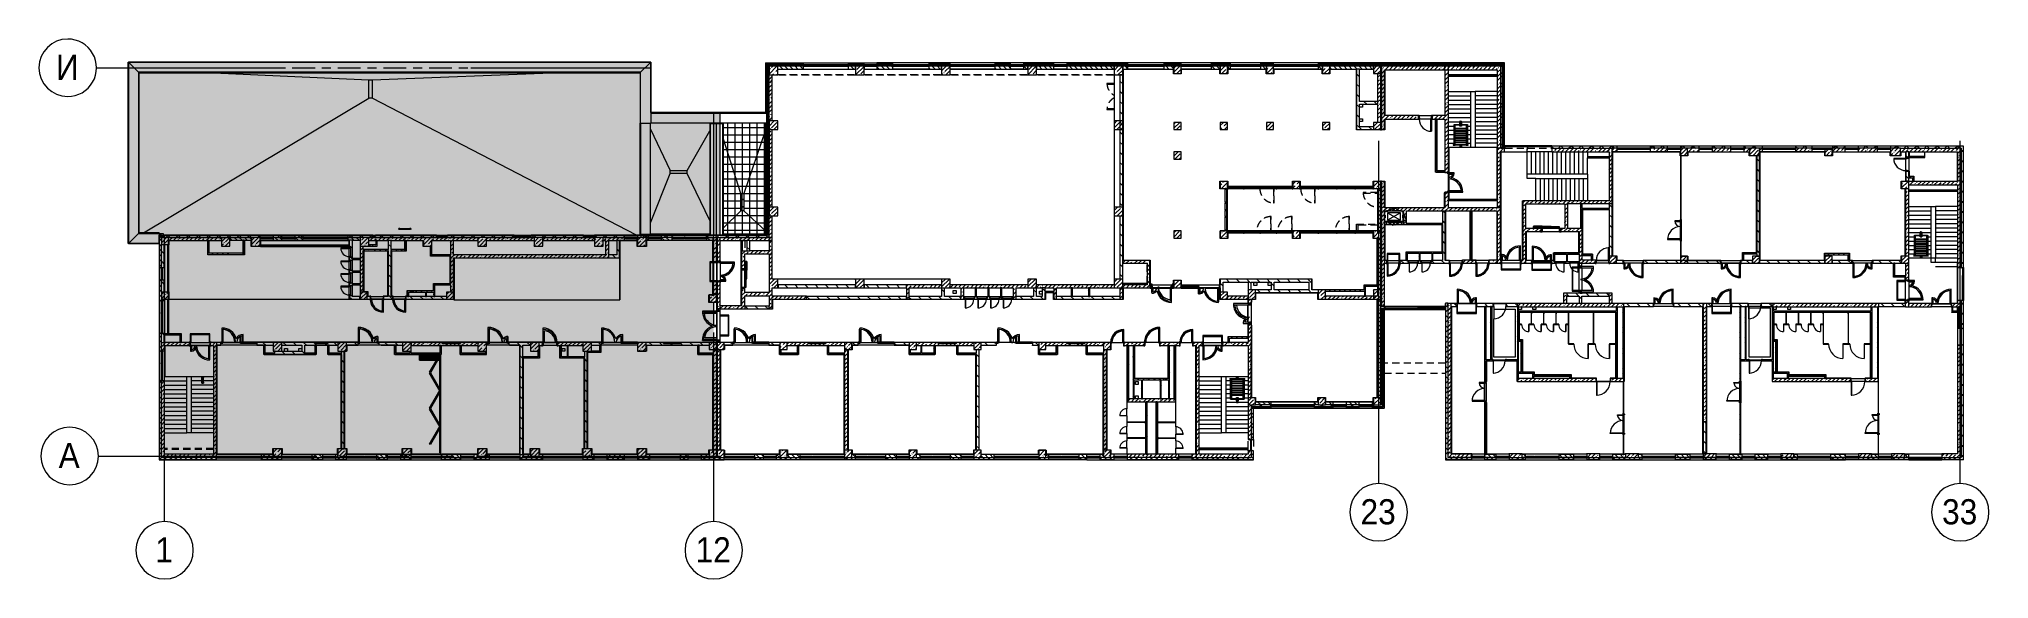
# Model space of a CAD drawing. Header units: millimetres. Extents: x -5426 to 189269, y -8553 to 29000.
# Drawn here: x 53635 to 189269, y -8553 to 29000 of the extents above; entities that cross this region are included whole.
import ezdxf

# ---------------------------------------------------------------- set-up
doc = ezdxf.new("R2010")
doc.units = ezdxf.units.MM
doc.linetypes.add('200_ШТРИХ__ш1_п0_6_', pattern=[800, 500, -300])
doc.linetypes.add('Осевая', pattern=[3175, 635, -476.25, 1587.5, -476.25])
for name, color, linetype, lineweight in [('A-DETL-18', 7, 'Continuous', 5), ('A-DETL-MBND-1', 7, '200_ШТРИХ__ш1_п0_6_', 9), ('A-DOOR-5', 7, 'Continuous', 5), ('A-GENM', 7, 'Continuous', 5), ('A-GLAZ-2', 7, 'Continuous', 5), ('A-GLAZ-CURT-2', 7, 'Continuous', 5), ('A-GLAZ-CWMG-2', 7, 'Continuous', 5), ('A-ROOF', 7, 'Continuous', 5), ('A-ROOF-PATT', 7, 'Continuous', 5), ('A-WALL', 7, 'Continuous', 9), ('A-WALL-5', 7, 'Continuous', 5), ('I-WALL-20', 7, 'Continuous', 5), ('M-EQPM', 7, 'Continuous', 5), ('S-COLS-2', 7, 'Continuous', 5), ('S-STRS-2', 7, 'Continuous', 5), ('Оси', 7, 'Continuous', 9), ('Оси-1', 7, 'Continuous', 20), ('Оси-2', 7, 'Осевая', 9)]:
    doc.layers.add(name, color=color, linetype=linetype, lineweight=lineweight)
doc.layers.add('A-DETL-GENF-3', color=7, linetype='Continuous', lineweight=9, true_color=0xc0c0c0, transparency=0.4)
for name, color, linetype, lineweight, true_color in [('A-DETL-GENF-4', 7, 'Continuous', 5, 0xb7b7b7), ('A-DETL-GENF-5', 7, 'Continuous', 5, 0xaaaaaa), ('A-DETL-GENF-6', 7, 'Continuous', 5, 0xe2e2e2), ('A-DOOR-2', 7, 'Continuous', 5, 0xaaaaaa), ('A-DOOR-3', 7, 'Continuous', 5, 0xe2e2e2), ('A-DOOR-4', 7, 'Continuous', 5, 0xb7b7b7), ('A-DOOR-FRAM-2', 7, 'Continuous', 5, 0xe2e2e2), ('A-DOOR-FRAM-3', 7, 'Continuous', 5, 0xaaaaaa), ('A-DOOR-FRAM-4', 7, 'Continuous', 5, 0xb7b7b7), ('A-FLOR-1', 7, 'Continuous', 5, 0xb7b7b7), ('A-FLOR-2', 7, 'Continuous', 5, 0xaaaaaa), ('A-GENM-1', 7, 'Continuous', 5, 0x737373), ('A-GENM-2', 7, 'Continuous', 5, 0xa1a1a1), ('A-GENM-3', 7, 'Continuous', 5, 0xe2ddcd), ('A-GLAZ-3', 7, 'Continuous', 5, 0x737373), ('A-GLAZ-CURT-3', 7, 'Continuous', 5, 0x737373), ('A-GLAZ-CWMG-3', 7, 'Continuous', 5, 0x383e42), ('A-GLAZ-CWMG-4', 7, 'Continuous', 5, 0x737373), ('A-WALL-6', 7, 'Continuous', 5, 0x737373), ('A-WALL-7', 7, 'Continuous', 9, 0x737373), ('A-WALL-8', 7, 'Continuous', 5, 0xa1a1a1), ('I-WALL-19', 7, 'Continuous', 9, 0xe7e7e7), ('I-WALL-21', 7, 'Continuous', 5, 0x737373), ('I-WALL-22', 7, 'Continuous', 5, 0x787878), ('S-COLS-1', 7, 'Continuous', 5, 0x737373), ('S-STRS-3', 7, 'Continuous', 5, 0x737373)]:
    doc.layers.add(name, color=color, linetype=linetype, lineweight=lineweight, true_color=true_color)
doc.styles.add('Arial_1', font='arial.ttf', dxfattribs={"width": 0.9, "height": 1750})
pattern_1 = [(45, (62258.82, 0), (-285.1231, 285.1231), []), (45, (62543.95, 0), (-285.1231, 285.1231), [504.031, -100.806, 16.764, -84.042])]
pattern_2 = [(135, (62258.82, 0), (-176.7767, -176.7767), [])]
pattern_3 = [(135, (62258.8, 0), (-353.5534, -353.5534), [])]
pattern_4 = [(45, (62258.8, 0), (-353.5534, 353.5534), []), (135, (62258.8, 0), (-353.5534, -353.5534), [])]
pattern_5 = [(45, (62258.82, 0), (-176.7767, 176.7767), [])]
pattern_6 = [(135, (1826.41, 164.685), (-14.14214, -14.14214), []), (225, (1826.41, 164.685), (14.14214, -14.14214), [])]
pattern_7 = [(45, (-296.384, 164.685), (-14.1421, 14.1421), []), (135, (-296.384, 164.685), (-14.1421, -14.1421), [])]
pattern_8 = [(135, (62258.8, 0), (-377.1708, -377.1708), [533.4, -88.9, 17.78, -88.9]), (135, (62258.8, 376.94), (-377.1708, -377.1708), []), (50, (62258.8, 0), (637.6445, -55.7866), [66.675, -733.425]), (355, (62258.8, 0), (-123.3494, 668.6992), [53.34, -586.74]), (100.451, (62311.96, -4.65), (514.299, 612.908), [56.665, -623.315]), (46.184, (62258.8, 177.8), (948.7764, -147.1497), [100.012, -1100.137]), (96.636, (62337.9, 165.5), (830.909, 865.997), [84.998, -934.973]), (351.184, (62258.8, 177.8), (830.918, 865.988), [80.01, -880.11]), (21, (62347.7, 133.35), (530.6506, -357.9283), [66.675, -733.425]), (326, (62347.7, 133.35), (216.308, 644.6585), [53.34, -586.74]), (71.451, (62391.94, 103.5), (746.9596, 286.7243), [56.665, -623.315]), (37.5, (62258.82, 0), (10.81053, 295.9426), [16.764, -562.864, 16.764, -578.866, -588.962]), (37.5, (62258.82, 0), (10.81053, 295.9426), [-1175.258, 16.764, -572.198]), (7.5, (62258.82, 0), (233.8692, 350.63175), [16.764, -322.834, 16.764, -549.529, -224.472]), (7.5, (62258.82, 0), (233.8692, 350.63175), [-905.891, 16.764, -207.708]), (327.5, (62060.58, 0), (474.5678, -20.0513), [16.764, -205.486, 16.764, -676.656, -920.115]), (327.5, (62060.58, 0), (474.5678, -20.0513), [-915.67, 16.764, -903.351]), (317.5, (61971.68, 0), (518.4522, 88.9934), [16.764, -272.161, 16.764, -443.738, -653.415]), (317.5, (61971.68, 0), (518.4522, 88.9934), [-749.427, 16.764, -636.651])]
pattern_9 = [(135, (1826.41, 174.685), (-14.14214, -14.14214), []), (225, (1826.41, 174.685), (14.14214, -14.14214), [])]
pattern_10 = [(45, (-296.384, 174.685), (-14.1421, 14.1421), []), (135, (-296.384, 174.685), (-14.1421, -14.1421), [])]
pattern_11 = [(135, (1751.41, 174.685), (-14.14214, -14.14214), []), (225, (1751.41, 174.685), (14.14214, -14.14214), [])]
pattern_12 = [(45, (-371.384, 174.685), (-14.1421, 14.1421), []), (135, (-371.384, 174.685), (-14.1421, -14.1421), [])]
pattern_13 = [(45, (62258.8, 0), (-427.6843, 427.6843), []), (45, (62543.95, 0), (-427.6843, 427.6843), [])]
pattern_14 = [(135, (1776.41, 174.685), (-14.14214, -14.14214), []), (225, (1776.41, 174.685), (14.14214, -14.14214), [])]
pattern_15 = [(45, (-346.384, 174.685), (-14.1421, 14.1421), []), (135, (-346.384, 174.685), (-14.1421, -14.1421), [])]
pattern_16 = [(135, (1576.41, 164.685), (-14.14214, -14.14214), []), (225, (1576.41, 164.685), (14.14214, -14.14214), [])]
pattern_17 = [(45, (-546.384, 164.685), (-14.1421, 14.1421), []), (135, (-546.384, 164.685), (-14.1421, -14.1421), [])]
pattern_18 = [(45, (-38240, -150), (-285.123, 285.123), []), (45, (-37954.88, -150), (-285.123, 285.123), [504.031, -100.806, 16.764, -84.042])]
pattern_19 = [(45, (-38240, -7650), (-285.123, 285.123), []), (45, (-37954.88, -7650), (-285.123, 285.123), [504.031, -100.806, 16.764, -84.042])]
pattern_20 = [(135, (1951.41, 164.685), (-14.14214, -14.14214), []), (225, (1951.41, 164.685), (14.14214, -14.14214), [])]
pattern_21 = [(45, (-171.384, 164.685), (-14.1421, 14.1421), []), (135, (-171.384, 164.685), (-14.1421, -14.1421), [])]
pattern_22 = [(45, (-38240, -10950), (-285.123, 285.123), []), (45, (-37954.88, -10950), (-285.123, 285.123), [504.031, -100.806, 16.764, -84.042])]
pattern_23 = [(45, (62258.8, 0), (-530.33, 530.33), []), (135, (62258.8, 0), (-530.33, -530.33), [])]

msp = doc.modelspace()

# ---------------------------------------------------------------- texts
at = {"layer": 'Оси', "char_height": 1750, "attachment_point": 1, "style": 'Arial_1'}
for s, insert, width in [('\\fArial|b0|i0|c204|p34|;\\W.9;И', (54812.2, 27905.2), 1948.101), ('\\fArial|b0|i0|c204|p34|;\\W.9;А', (54999.4, 905.2), 1803.797), ('23', (145555.7, -3003), 3030.379), ('33', (186005.7, -3003), 3030.379), ('\\fArial|b0|i0|c204|p34|;\\W.9;1', (61731.2, -5649.6), 1515.189), ('12', (99305.7, -5649.6), 3030.379)]:
    msp.add_mtext(s, dxfattribs=dict(at, insert=insert, width=width))

# ---------------------------------------------------------------- blocks, each defined once
blk = doc.blocks.new('BSC_Колонна _Прямоугольная - 600х600-23286269-3_4_1_птичка')
at = {"layer": 'S-COLS-2'}
h = blk.add_hatch(dxfattribs=at)
h.set_pattern_fill('FP_44', color=256, style=0, pattern_type=2)
h.set_pattern_definition([(45, (-29509.74, -7600), (-285.123, 285.123), []), (45, (-29224.6, -7600), (-285.123, 285.123), [504.031, -100.806, 16.764, -84.042])])
h.paths.add_polyline_path([(-300, -300), (300, -300), (300, 300), (-300, 300), (-300, 150)])
at = {"layer": 'S-COLS-1'}
for p, q in [((300, 300), (-300, 300)), ((-300, 300), (-300, -300)), ((300, -300), (300, 300)), ((-300, -300), (300, -300))]:
    blk.add_line(p, q, dxfattribs=at)
blk = doc.blocks.new('BSC_Колонна _Прямоугольная - 500х500-23286270-3_4_1_птичка')
at = {"layer": 'S-COLS-2'}
h = blk.add_hatch(dxfattribs=at)
h.set_pattern_fill('FP_45', color=256, style=0, pattern_type=2)
h.set_pattern_definition([(45, (-38790, -7650), (-285.123, 285.123), []), (45, (-38504.88, -7650), (-285.123, 285.123), [504.031, -100.806, 16.764, -84.042])])
h.paths.add_polyline_path([(-250, -250), (250, -250), (250, 250), (-250, 250), (-250, 100)])
for p, q in [((250, 250), (-250, 250)), ((-250, 250), (-250, -250)), ((250, -250), (250, 250)), ((-250, -250), (250, -250))]:
    blk.add_line(p, q, dxfattribs=at)
blk = doc.blocks.new('BSC_Колонна _Прямоугольная - 500х500-V63-3_4_1_птичка')
at = {"layer": 'S-COLS-2'}
h = blk.add_hatch(dxfattribs=at)
h.set_pattern_fill('FP_46', color=256, style=0, pattern_type=2)
h.set_pattern_definition([(45, (-43160, -7650), (-285.123, 285.123), []), (45, (-42874.88, -7650), (-285.123, 285.123), [504.031, -100.806, 16.764, -84.042])])
h.paths.add_polyline_path([(-250, -250), (250, -250), (250, 250), (-250, 250)])
for p, q in [((250, 250), (-250, 250)), ((-250, 250), (-250, -250)), ((250, -250), (250, 250)), ((-250, -250), (250, -250))]:
    blk.add_line(p, q, dxfattribs=at)
blk = doc.blocks.new('BSC_Колонна _Прямоугольная - 500х500-V64-3_4_1_птичка')
at = {"layer": 'S-COLS-2'}
h = blk.add_hatch(dxfattribs=at)
h.set_pattern_fill('FP_47', color=256, style=0, pattern_type=2)
h.set_pattern_definition([(45, (-47660, -7650), (-285.123, 285.123), []), (45, (-47374.88, -7650), (-285.123, 285.123), [504.031, -100.806, 16.764, -84.042])])
h.paths.add_polyline_path([(-113, -250), (250, -250), (250, 250), (-250, 250), (-250, -250)])
for p, q in [((250, 250), (-250, 250)), ((-250, 250), (-250, -250)), ((250, -250), (250, 250)), ((-250, -250), (250, -250))]:
    blk.add_line(p, q, dxfattribs=at)
blk = doc.blocks.new('BSC_Колонна _Прямоугольная - 500х500-V65-3_4_1_птичка')
at = {"layer": 'S-COLS-2'}
h = blk.add_hatch(dxfattribs=at)
h.set_pattern_fill('FP_48', color=256, style=0, pattern_type=2)
h.set_pattern_definition([(45, (-52160, -7650), (-285.123, 285.123), []), (45, (-51874.88, -7650), (-285.123, 285.123), [504.031, -100.806, 16.764, -84.042])])
h.paths.add_polyline_path([(-250, -250), (250, -250), (250, 250), (-250, 250)])
for p, q in [((250, 250), (-250, 250)), ((-250, 250), (-250, -250)), ((250, -250), (250, 250)), ((-250, -250), (250, -250))]:
    blk.add_line(p, q, dxfattribs=at)
blk = doc.blocks.new('BSC_Колонна _Прямоугольная - 500х500-V66-3_4_1_птичка')
at = {"layer": 'S-COLS-2'}
h = blk.add_hatch(dxfattribs=at)
h.set_pattern_fill('FP_49', color=256, style=0, pattern_type=2)
h.set_pattern_definition([(45, (-61160, -7650), (-285.1231, 285.1231), []), (45, (-60874.88, -7650), (-285.123, 285.123), [504.031, -100.806, 16.764, -84.042])])
h.paths.add_polyline_path([(-250, -250), (250, -250), (250, 250), (-250, 250)])
for p, q in [((250, 250), (-250, 250)), ((-250, 250), (-250, -250)), ((250, -250), (250, 250)), ((-250, -250), (250, -250))]:
    blk.add_line(p, q, dxfattribs=at)
blk = doc.blocks.new('BSC_Колонна _Прямоугольная - 600х600-V67-3_4_1_птичка')
at = {"layer": 'S-COLS-2'}
h = blk.add_hatch(dxfattribs=at)
h.set_pattern_fill('FP_50', color=256, style=0, pattern_type=2)
h.set_pattern_definition([(45, (-25860, -200), (-285.123, 285.123), []), (45, (-25574.88, -200), (-285.123, 285.123), [504.031, -100.806, 16.764, -84.042])])
h.paths.add_polyline_path([(-300, -300), (300, -300), (300, 300), (-300, 300)])
at = {"layer": 'S-COLS-1'}
for p, q in [((300, 300), (-300, 300)), ((-300, 300), (-300, -300)), ((300, -300), (300, 300)), ((-300, -300), (300, -300))]:
    blk.add_line(p, q, dxfattribs=at)
blk = doc.blocks.new('BSC_Колонна _Прямоугольная - 600х600-V68-3_4_1_птичка')
at = {"layer": 'S-COLS-2'}
h = blk.add_hatch(dxfattribs=at)
h.set_pattern_fill('FP_51', color=256, style=0, pattern_type=2)
h.set_pattern_definition([(45, (-29509.74, -200), (-285.123, 285.123), []), (45, (-29224.6, -200), (-285.123, 285.123), [504.031, -100.806, 16.764, -84.042])])
h.paths.add_polyline_path([(-300, -300), (300, -300), (300, 300), (-300, 300), (-300, 30)])
at = {"layer": 'S-COLS-1'}
for p, q in [((300, 300), (-300, 300)), ((-300, 300), (-300, -300)), ((300, -300), (300, 300)), ((-300, -300), (300, -300))]:
    blk.add_line(p, q, dxfattribs=at)
blk = doc.blocks.new('BSC_Колонна _Прямоугольная - 500х500-V69-3_4_1_птичка')
at = {"layer": 'S-COLS-2'}
h = blk.add_hatch(dxfattribs=at)
h.set_pattern_fill('FP_52', color=256, style=0, pattern_type=2)
h.set_pattern_definition([(45, (-38790, -150), (-285.123, 285.123), []), (45, (-38504.88, -150), (-285.123, 285.123), [504.031, -100.806, 16.764, -84.042])])
h.paths.add_polyline_path([(-250, -250), (250, -250), (250, 250), (-250, 250), (-250, 80)])
for p, q in [((250, 250), (-250, 250)), ((-250, 250), (-250, -250)), ((250, -250), (250, 250)), ((-250, -250), (250, -250))]:
    blk.add_line(p, q, dxfattribs=at)
blk = doc.blocks.new('BSC_Колонна _Прямоугольная - 500х500-V70-3_4_1_птичка')
at = {"layer": 'S-COLS-2'}
h = blk.add_hatch(dxfattribs=at)
h.set_pattern_fill('FP_53', color=256, style=0, pattern_type=2)
h.set_pattern_definition([(45, (-43160, -150), (-285.123, 285.123), []), (45, (-42874.88, -150), (-285.123, 285.123), [504.031, -100.806, 16.764, -84.042])])
h.paths.add_polyline_path([(-250, -250), (250, -250), (250, 250), (-250, 250)])
for p, q in [((250, 250), (-250, 250)), ((-250, 250), (-250, -250)), ((250, -250), (250, 250)), ((-250, -250), (250, -250))]:
    blk.add_line(p, q, dxfattribs=at)
blk = doc.blocks.new('BSC_Колонна _Прямоугольная - 500х500-V71-3_4_1_птичка')
at = {"layer": 'S-COLS-2'}
h = blk.add_hatch(dxfattribs=at)
h.set_pattern_fill('FP_54', color=256, style=0, pattern_type=2)
h.set_pattern_definition([(45, (-47660, -150), (-285.123, 285.123), []), (45, (-47374.88, -150), (-285.123, 285.123), [504.031, -100.806, 16.764, -84.042])])
h.paths.add_polyline_path([(-250, -250), (250, -250), (250, 250), (-250, 250)])
for p, q in [((250, 250), (-250, 250)), ((-250, 250), (-250, -250)), ((250, -250), (250, 250)), ((-250, -250), (250, -250))]:
    blk.add_line(p, q, dxfattribs=at)
blk = doc.blocks.new('BSC_Колонна _Прямоугольная - 500х500-V72-3_4_1_птичка')
at = {"layer": 'S-COLS-2'}
h = blk.add_hatch(dxfattribs=at)
h.set_pattern_fill('FP_55', color=256, style=0, pattern_type=2)
h.set_pattern_definition([(45, (-52160, -150), (-285.123, 285.123), []), (45, (-51874.88, -150), (-285.123, 285.123), [504.031, -100.806, 16.764, -84.042])])
h.paths.add_polyline_path([(-250, -250), (250, -250), (250, 250), (-250, 250)])
for p, q in [((250, 250), (-250, 250)), ((-250, 250), (-250, -250)), ((250, -250), (250, 250)), ((-250, -250), (250, -250))]:
    blk.add_line(p, q, dxfattribs=at)
blk = doc.blocks.new('BSC_Колонна _Прямоугольная - 500х500-V73-3_4_1_птичка')
at = {"layer": 'S-COLS-2'}
h = blk.add_hatch(dxfattribs=at)
h.set_pattern_fill('FP_56', color=256, style=0, pattern_type=2)
h.set_pattern_definition([(45, (-61160, -150), (-285.123, 285.123), []), (45, (-60874.88, -150), (-285.123, 285.123), [504.031, -100.806, 16.764, -84.042])])
h.paths.add_polyline_path([(-250, -250), (250, -250), (250, 250), (-250, 250)])
for p, q in [((250, 250), (-250, 250)), ((-250, 250), (-250, -250)), ((250, -250), (250, 250)), ((-250, -250), (250, -250))]:
    blk.add_line(p, q, dxfattribs=at)
blk = doc.blocks.new('BSC_Колонна _Прямоугольная - 500х500-V74-3_4_1_птичка')
at = {"layer": 'S-COLS-2'}
h = blk.add_hatch(dxfattribs=at)
h.set_pattern_fill('FP_57', color=256, style=0, pattern_type=2)
h.set_pattern_definition([(45, (-65660, -150), (-285.1231, 285.1231), []), (45, (-65374.88, -150), (-285.1231, 285.1231), [504.031, -100.806, 16.764, -84.042])])
h.paths.add_polyline_path([(-250, -250), (250, -250), (250, 250), (-250, 250)])
for p, q in [((250, 250), (-250, 250)), ((-250, 250), (-250, -250)), ((250, -250), (250, 250)), ((-250, -250), (250, -250))]:
    blk.add_line(p, q, dxfattribs=at)
blk = doc.blocks.new('BSC_Колонна _Прямоугольная - 500х500-V75-3_4_1_птичка')
at = {"layer": 'S-COLS-2'}
h = blk.add_hatch(dxfattribs=at)
h.set_pattern_fill('FP_58', color=256, style=0, pattern_type=2)
h.set_pattern_definition([(45, (-75730, -3800), (-285.1231, 285.1231), []), (45, (-75444.88, -3800), (-285.1231, 285.1231), [504.031, -100.806, 16.764, -84.042])])
h.paths.add_polyline_path([(-250, -250), (250, -250), (250, 250), (-250, 250), (-250, -99)])
for p, q in [((250, 250), (-250, 250)), ((-250, 250), (-250, -250)), ((250, -250), (250, 250)), ((-250, -250), (250, -250))]:
    blk.add_line(p, q, dxfattribs=at)
blk = doc.blocks.new('BSC_Колонна _Прямоугольная - 500х500-V76-3_4_1_птичка')
at = {"layer": 'S-COLS-2'}
h = blk.add_hatch(dxfattribs=at)
h.set_pattern_fill('FP_59', color=256, style=0, pattern_type=2)
h.set_pattern_definition([(45, (-80600, -3800), (-285.1231, 285.1231), []), (45, (-80314.88, -3800), (-285.1231, 285.1231), [504.031, -100.806, 16.764, -84.042])])
h.paths.add_polyline_path([(-250, -250), (250, -250), (250, 250), (-250, 250)])
for p, q in [((250, 250), (-250, 250)), ((-250, 250), (-250, -250)), ((250, -250), (250, 250)), ((-250, -250), (250, -250))]:
    blk.add_line(p, q, dxfattribs=at)
blk = doc.blocks.new('BSC_Колонна _Прямоугольная - 500х500-V77-3_4_1_птичка')
at = {"layer": 'S-COLS-2'}
h = blk.add_hatch(dxfattribs=at)
h.set_pattern_fill('FP_60', color=256, style=0, pattern_type=2)
h.set_pattern_definition([(45, (-65660, -7650), (-285.1231, 285.1231), []), (45, (-65374.88, -7650), (-285.1231, 285.1231), [504.031, -100.806, 16.764, -84.042])])
h.paths.add_polyline_path([(-250, -250), (250, -250), (250, 22), (220, 22), (220, 30), (250, 30), (250, 250), (-250, 250), (-250, 30)])
for p, q in [((220, 250), (-250, 250)), ((-250, 250), (-250, -250)), ((250, -250), (250, 22)), ((-250, -250), (250, -250))]:
    blk.add_line(p, q, dxfattribs=at)
blk = doc.blocks.new('BSC_Колонна _Прямоугольная - 600х600-23205240-3_4_1_птичка')
at = {"layer": 'S-COLS-2'}
h = blk.add_hatch(dxfattribs=at)
h.set_pattern_fill('FP_61', color=256, style=0, pattern_type=2)
h.set_pattern_definition([(45, (-66460, -12000), (-285.1231, 285.1231), []), (45, (-66174.88, -12000), (-285.1231, 285.1231), [504.031, -100.806, 16.764, -84.042])])
h.paths.add_polyline_path([(-300, -300), (300, -300), (300, 300), (-300, 300)])
for p, q in [((300, 300), (-300, 300)), ((-300, 300), (-300, -300)), ((300, -300), (300, 300)), ((-300, -300), (300, -300))]:
    blk.add_line(p, q, dxfattribs=at)
blk = doc.blocks.new('BSC_Колонна _Прямоугольная - 600х600-V78-3_4_1_птичка')
at = {"layer": 'S-COLS-2'}
h = blk.add_hatch(dxfattribs=at)
h.set_pattern_fill('FP_62', color=256, style=0, pattern_type=2)
h.set_pattern_definition([(45, (-14010, -14900), (-285.123, 285.123), []), (45, (-13724.88, -14900), (-285.123, 285.123), [504.031, -100.806, 16.764, -84.042])])
h.paths.add_polyline_path([(-22, -300), (300, -300), (300, 300), (-300, 300), (-300, -300)])
at = {"layer": 'S-COLS-1'}
for p, q in [((300, 300), (-300, 300)), ((-300, 300), (-300, -300)), ((300, -300), (300, 300)), ((-300, -300), (300, -300))]:
    blk.add_line(p, q, dxfattribs=at)
blk = doc.blocks.new('BSC_Колонна _Прямоугольная - 600х600-V79-3_4_1_птичка')
at = {"layer": 'S-COLS-2'}
h = blk.add_hatch(dxfattribs=at)
h.set_pattern_fill('FP_63', color=256, style=0, pattern_type=2)
h.set_pattern_definition([(45, (-25860, -7600), (-285.123, 285.123), []), (45, (-25574.88, -7600), (-285.123, 285.123), [504.031, -100.806, 16.764, -84.042])])
h.paths.add_polyline_path([(-300, -300), (300, -300), (300, 300), (-300, 300), (-300, 150)])
at = {"layer": 'S-COLS-1'}
for p, q in [((300, 300), (-300, 300)), ((-300, 300), (-300, -300)), ((300, -300), (300, 300)), ((-300, -300), (300, -300))]:
    blk.add_line(p, q, dxfattribs=at)
blk = doc.blocks.new('BSC_Колонна _Прямоугольная - 600х600-V80-3_4_1_птичка')
at = {"layer": 'S-COLS-2'}
h = blk.add_hatch(dxfattribs=at)
h.set_pattern_fill('FP_64', color=256, style=0, pattern_type=2)
h.set_pattern_definition([(45, (-26110, -14900), (-285.123, 285.123), []), (45, (-25824.88, -14900), (-285.123, 285.123), [504.031, -100.806, 16.764, -84.042])])
h.paths.add_polyline_path([(-300, -300), (300, -300), (300, 300), (-300, 300), (-300, -208)])
at = {"layer": 'S-COLS-1'}
for p, q in [((300, 300), (-300, 300)), ((-300, 300), (-300, -300)), ((300, -300), (300, 300)), ((-300, -300), (300, -300))]:
    blk.add_line(p, q, dxfattribs=at)
blk = doc.blocks.new('BSC_Колонна _Прямоугольная - 600х600-V81-3_4_1_птичка')
at = {"layer": 'S-COLS-2'}
h = blk.add_hatch(dxfattribs=at)
h.set_pattern_fill('FP_65', color=256, style=0, pattern_type=2)
h.set_pattern_definition([(45, (-66460, -17000), (-285.1231, 285.1231), []), (45, (-66174.88, -17000), (-285.1231, 285.1231), [504.031, -100.806, 16.764, -84.042])])
h.paths.add_polyline_path([(-300, -300), (300, -300), (300, 300), (-300, 300)])
for p, q in [((300, 300), (-300, 300)), ((-300, 300), (-300, -300)), ((300, -300), (300, 300)), ((-300, -300), (300, -300))]:
    blk.add_line(p, q, dxfattribs=at)
blk = doc.blocks.new('BSC_Колонна _Прямоугольная - 500х500-23287078-3_4_1_птичка')
at = {"layer": 'S-COLS-2'}
h = blk.add_hatch(dxfattribs=at)
h.set_pattern_fill('FP_67', color=256, style=0, pattern_type=2)
h.set_pattern_definition([(45, (-84450, -22950), (-285.1231, 285.1231), []), (45, (-84164.88, -22950), (-285.1231, 285.1231), [504.031, -100.806, 16.764, -84.042])])
h.paths.add_polyline_path([(-250, -250), (250, -250), (250, 250), (-250, 250), (-250, -160)])
for p, q in [((250, 250), (-250, 250)), ((-250, 250), (-250, -250)), ((250, -250), (250, 250)), ((-250, -250), (250, -250))]:
    blk.add_line(p, q, dxfattribs=at)
blk = doc.blocks.new('110_Дверь_СКБ_2Ст - Д-1_л_Лестничная клетка EIS60 2-32142534-3_4_1_птичка')
at = {"layer": 'A-DOOR-3'}
h = blk.add_hatch(color=256, dxfattribs=at)
h.paths.add_polyline_path([(652, 30), (712, 30), (712, 110), (662, 110), (662, 60), (652, 60)])
h.paths.add_polyline_path([(-688, 30), (-628, 30), (-628, 60), (-638, 60), (-638, 110), (-688, 110)])
for points in [[(-588, 110), (-588, 510), (-638, 510), (-638, 110)], [(612, 110), (662, 110), (662, 1010), (612, 1010), (612, 603)], [(712, -110), (712, 30), (698, 25), (698, -110)]]:
    blk.add_hatch(color=256, dxfattribs=at).paths.add_polyline_path(points)
at = {"layer": 'A-DOOR-FRAM-2'}
for points in [[(-672, 110), (-672, 118), (-742, 118), (-742, 110)], [(-672, -110), (-672, 30), (-688, 25), (-688, -110)], [(768, 110), (768, 118), (698, 118), (698, 110)], [(-672, -118), (-672, -110), (-742, -110), (-742, -118)], [(768, -118), (768, -110), (698, -110), (698, -118)]]:
    blk.add_hatch(color=256, dxfattribs=at).paths.add_polyline_path(points)
at = {"layer": 'A-DOOR-2'}
for p, q in [((-638, 510), (-638, 110)), ((-588, 510), (-638, 510)), ((-638, 110), (-588, 110)), ((-588, 110), (-588, 510)), ((662, 1010), (612, 1010)), ((612, 1010), (612, 110)), ((612, 110), (662, 110)), ((662, 110), (662, 1010))]:
    blk.add_line(p, q, dxfattribs=at)
for centre, radius, start, end in [((-638, 110), 400, 360, 90), ((662, 110), 900, 90, 180)]:
    blk.add_arc(centre, radius, start, end, dxfattribs=at)
at = {"layer": 'A-DOOR-FRAM-3'}
for p, q in [((-672, 118), (-742, 118)), ((-742, 118), (-742, 110)), ((-742, 110), (-672, 110)), ((-638, 110), (-688, 110)), ((-688, 110), (-688, 30)), ((-688, 30), (-628, 30)), ((-672, 30), (-688, 30)), ((-688, 30), (-688, -110)), ((-672, 110), (-672, 118)), ((-672, -110), (-672, 30)), ((-638, 60), (-638, 110)), ((-628, 60), (-638, 60)), ((-628, 30), (-628, 60)), ((662, 60), (652, 60)), ((652, 60), (652, 30)), ((652, 30), (712, 30)), ((662, 110), (662, 60)), ((712, 110), (662, 110)), ((768, 118), (698, 118)), ((698, 118), (698, 110)), ((698, 110), (768, 110)), ((712, 30), (698, 30)), ((698, 30), (698, -110)), ((712, 30), (712, 110)), ((712, -110), (712, 30)), ((768, 110), (768, 118)), ((-672, -110), (-742, -110)), ((-742, -110), (-742, -118)), ((-742, -118), (-672, -118)), ((-688, -110), (-672, -110)), ((-672, -118), (-672, -110)), ((698, -110), (712, -110)), ((768, -110), (698, -110)), ((698, -110), (698, -118)), ((698, -118), (768, -118)), ((768, -118), (768, -110))]:
    blk.add_line(p, q, dxfattribs=at)
blk = doc.blocks.new('110_Дверь_СКБ_1Ст_Внутренняя1 - Д-8 950x2100h_охрана-V82-3_4_1_птичка')
at = {"layer": 'A-DOOR-2'}
h = blk.add_hatch(dxfattribs=at)
h.set_pattern_fill('FP_17', color=256, style=0, pattern_type=2)
h.set_pattern_definition(pattern_6)
h.paths.add_polyline_path([(487.5, 100), (462.5, 100), (462.5, -100), (487.5, -100), (487.5, -34.8)])
at = {"layer": 'A-DOOR-3'}
h = blk.add_hatch(color=256, dxfattribs=at)
h.paths.add_polyline_path([(437.5, 100), (437.5, 60), (427.5, 60), (427.5, 20), (462.5, 20), (462.5, 100)])
h.paths.add_polyline_path([(-412.5, 100), (-437.5, 100), (-437.5, 20), (-402.5, 20), (-402.5, 60), (-412.5, 60)])
at = {"layer": 'A-DOOR-FRAM-2'}
for points in [[(-492.5, 108), (-492.5, 100), (-422.5, 100), (-422.5, 108)], [(-422.5, 20), (-437.5, 20), (-437.5, -100), (-422.5, -100), (-422.5, -34.8)], [(397.5, 950), (397.5, 100), (437.5, 100), (437.5, 950)], [(517.5, 108), (447.5, 108), (447.5, 100), (517.5, 100)], [(462.5, 20), (447.5, 20), (447.5, -100), (462.5, -100), (462.5, -34.8)], [(-492.5, -100), (-492.5, -108), (-422.5, -108), (-422.5, -100)], [(447.5, -100), (447.5, -108), (517.5, -108), (517.5, -100)]]:
    blk.add_hatch(color=256, dxfattribs=at).paths.add_polyline_path(points)
at = {"layer": 'A-DOOR-FRAM-3'}
h = blk.add_hatch(dxfattribs=at)
h.set_pattern_fill('FP_18', color=256, style=0, pattern_type=2)
h.set_pattern_definition(pattern_7)
h.paths.add_polyline_path([(-437.5, 100), (-462.5, 100), (-462.5, -100), (-437.5, -100), (-437.5, -34.8)])
at = {"layer": 'A-DOOR-2'}
for p, q in [((437.5, 950), (397.5, 950)), ((397.5, 950), (397.5, 100)), ((397.5, 100), (437.5, 100)), ((437.5, 100), (437.5, 950))]:
    blk.add_line(p, q, dxfattribs=at)
blk.add_arc((437.5, 100), 850, 90, 180, dxfattribs=at)
at = {"layer": 'A-DOOR-FRAM-3'}
for p, q in [((-422.5, 108), (-492.5, 108)), ((-492.5, 108), (-492.5, 100)), ((-492.5, 100), (-422.5, 100)), ((-437.5, 100), (-462.5, 100)), ((-462.5, 100), (-462.5, -100)), ((-412.5, 100), (-437.5, 100)), ((-437.5, 100), (-437.5, 20)), ((-437.5, -100), (-437.5, 100)), ((-422.5, 100), (-437.5, 100)), ((-437.5, 100), (-437.5, 99)), ((-437.5, 99), (-422.5, 99)), ((-437.5, 20), (-402.5, 20)), ((-422.5, 20), (-437.5, 20)), ((-437.5, 20), (-437.5, -100)), ((-422.5, 100), (-422.5, 108)), ((-422.5, 99), (-422.5, 100)), ((-422.5, -100), (-422.5, 20)), ((-412.5, 60), (-412.5, 100)), ((-402.5, 60), (-412.5, 60)), ((-402.5, 20), (-402.5, 60)), ((437.5, 60), (427.5, 60)), ((427.5, 60), (427.5, 20)), ((427.5, 20), (462.5, 20)), ((437.5, 100), (437.5, 60)), ((462.5, 100), (437.5, 100)), ((517.5, 108), (447.5, 108)), ((447.5, 108), (447.5, 100)), ((462.5, 100), (447.5, 100)), ((447.5, 100), (447.5, 99)), ((447.5, 100), (517.5, 100)), ((447.5, 99), (462.5, 99)), ((462.5, 20), (447.5, 20)), ((447.5, 20), (447.5, -100)), ((462.5, 20), (462.5, 100)), ((487.5, 100), (462.5, 100)), ((462.5, 100), (462.5, -100)), ((462.5, 99), (462.5, 100)), ((462.5, -100), (462.5, 20)), ((487.5, -100), (487.5, 100)), ((517.5, 100), (517.5, 108)), ((-422.5, -100), (-492.5, -100)), ((-492.5, -100), (-492.5, -108)), ((-492.5, -108), (-422.5, -108)), ((-462.5, -100), (-437.5, -100)), ((-437.5, -100), (-422.5, -100)), ((-422.5, -108), (-422.5, -100)), ((447.5, -100), (462.5, -100)), ((517.5, -100), (447.5, -100)), ((447.5, -100), (447.5, -108)), ((447.5, -108), (517.5, -108)), ((462.5, -100), (487.5, -100)), ((517.5, -108), (517.5, -100))]:
    blk.add_line(p, q, dxfattribs=at)
blk = doc.blocks.new('парапет1 - парапет-18629556-3_4_1_птичка')
at = {"layer": 'A-GENM'}
for p, q in [((-2411, 27400), (33928, 27400)), ((-2411, 14773), (-2411, 27400)), ((-268, 14773), (-2411, 14773))]:
    blk.add_line(p, q, dxfattribs=at)
at = {"layer": 'A-GENM-1'}
for p, q in [((-2409, 27398), (-1702, 26691)), ((33926, 27398), (33219, 26691)), ((33928, 27398), (33928, 23147)), ((33219, 26691), (-1702, 26691)), ((-1702, 26691), (-1666, 26655)), ((-1702, 26691), (-1702, 15482)), ((-1665, 26654), (33182, 26654)), ((-1665, 15519), (-1665, 26654)), ((33182, 26654), (33182, 23147)), ((33219, 26691), (33183, 26655)), ((33219, 23147), (33219, 26691)), ((33928, 23147), (33920, 23147)), ((-2409, 14775), (-1702, 15482)), ((-1702, 15482), (-1666, 15518)), ((-1702, 15482), (-268, 15482)), ((-268, 15519), (-1665, 15519)), ((-268, 15519), (-268, 15518)), ((-268, 15518), (-268, 15482)), ((-268, 15482), (-268, 15358))]:
    blk.add_line(p, q, dxfattribs=at)
for points in [[(-1666, 26655), (-1665, 26654), (-1665, 26654), (-1665, 26654), (-1665, 26654)], [(33183, 26655), (33182, 26654), (33182, 26654), (33182, 26654), (33182, 26654)], [(-1666, 15518), (-1665, 15519), (-1665, 15519), (-1665, 15519), (-1665, 15519)]]:
    blk.add_open_spline(points, degree=3, dxfattribs=at)
at = {"layer": 'A-GENM-2'}
blk.add_line((-268, 15358), (-268, 14775), dxfattribs=at)
blk = doc.blocks.new('120_Окно_СКБ_1Ст - 120_Окно_СКБ_1Ст 1200х2500_h_ с форточкой 3-24161067-3_4_1_птичка')
at = {"layer": 'A-GLAZ-2'}
for p, q in [((-600, -127), (-600, -57)), ((-600, -57), (-530, -57)), ((600, -57), (-600, -57)), ((-530, -127), (-600, -127)), ((-600, -127), (-550, -127)), ((-530, -127), (-550, -127)), ((-550, -127), (-550, -137)), ((-550, -137), (550, -137)), ((550, -137), (-550, -137)), ((-530, -57), (-530, -127)), ((530, -87), (-530, -87)), ((-530, -87), (-530, -127)), ((-480, -137), (-480, -87)), ((-480, -107), (480, -107)), ((480, -117), (-480, -117)), ((480, -137), (480, -87)), ((530, -127), (530, -57)), ((530, -57), (600, -57)), ((530, -127), (530, -87)), ((600, -127), (530, -127)), ((550, -127), (530, -127)), ((550, -127), (600, -127)), ((550, -137), (550, -127)), ((600, -57), (600, -127))]:
    blk.add_line(p, q, dxfattribs=at)
blk = doc.blocks.new('120_Окно_СКБ_1Ст - 120_Окно_СКБ_1Ст 900х2500_h_ с форточкой-22877787-3_4_1_птичка')
at = {"layer": 'A-GLAZ-2'}
for p, q in [((-450, -127), (-450, -57)), ((-450, -57), (-380, -57)), ((450, -57), (-450, -57)), ((-380, -127), (-450, -127)), ((-450, -127), (-400, -127)), ((-380, -127), (-400, -127)), ((-400, -127), (-400, -137)), ((-400, -137), (400, -137)), ((400, -137), (-400, -137)), ((-380, -57), (-380, -127)), ((380, -87), (-380, -87)), ((-380, -87), (-380, -127)), ((-330, -137), (-330, -87)), ((-330, -107), (330, -107)), ((330, -117), (-330, -117)), ((330, -137), (330, -87)), ((380, -127), (380, -57)), ((380, -57), (450, -57)), ((380, -127), (380, -87)), ((450, -127), (380, -127)), ((400, -127), (380, -127)), ((400, -137), (400, -127)), ((450, -57), (450, -127))]:
    blk.add_line(p, q, dxfattribs=at)
blk = doc.blocks.new('120_Окно_СКБ_1Ст - 120_Окно_СКБ_1Ст 900х2500_h_ с форточкой-22876038-3_4_1_птичка')
at = {"layer": 'A-GLAZ-2'}
for p, q in [((-450, -127), (-450, -57)), ((-450, -57), (-380, -57)), ((450, -57), (-450, -57)), ((-380, -127), (-450, -127)), ((-450, -127), (-400, -127)), ((-380, -127), (-400, -127)), ((-400, -127), (-400, -137)), ((-400, -137), (400, -137)), ((400, -137), (-400, -137)), ((-380, -57), (-380, -127)), ((380, -87), (-380, -87)), ((-380, -87), (-380, -127)), ((-330, -137), (-330, -87)), ((-330, -107), (330, -107)), ((330, -117), (-330, -117)), ((330, -137), (330, -87)), ((380, -127), (380, -57)), ((380, -57), (450, -57)), ((380, -127), (380, -87)), ((450, -127), (380, -127)), ((400, -127), (380, -127)), ((400, -127), (450, -127)), ((400, -137), (400, -127)), ((450, -57), (450, -127))]:
    blk.add_line(p, q, dxfattribs=at)
blk = doc.blocks.new('120_Окно_СКБ_2Ст - 120_Окно_СКБ_2Ст 3100х2500 _мал_ створка слева-2_-22446420-3_4_1_птичка')
at = {"layer": 'A-GLAZ-3'}
for p, q in [((-1550, -127), (-1550, -57)), ((-1550, -57), (-1480, -57)), ((1550, -57), (-1550, -57)), ((-1480, -127), (-1550, -127)), ((-1550, -127), (-1500, -127)), ((-1480, -127), (-1500, -127)), ((-1500, -127), (-1500, -137)), ((-1500, -137), (-700, -137)), ((-700, -137), (-1500, -137)), ((-1480, -57), (-1480, -127)), ((-720, -87), (-1480, -87)), ((-1480, -87), (-1480, -127)), ((-1430, -137), (-1430, -87)), ((-1430, -107), (-770, -107)), ((-770, -117), (-1430, -117)), ((-770, -137), (-770, -87)), ((-720, -127), (-720, -57)), ((-720, -57), (-650, -57)), ((-720, -127), (-720, -87)), ((-650, -127), (-720, -127)), ((-700, -127), (-720, -127)), ((-700, -127), (-670, -127)), ((-700, -137), (-700, -127)), ((-650, -127), (-670, -127)), ((-670, -127), (-670, -137)), ((-670, -137), (1500, -137)), ((1500, -137), (-670, -137)), ((-650, -57), (-650, -127)), ((1480, -87), (-650, -87)), ((-650, -87), (-650, -127)), ((-600, -137), (-600, -87)), ((-600, -107), (1430, -107)), ((1430, -117), (-600, -117)), ((1430, -137), (1430, -87)), ((1480, -127), (1480, -57)), ((1480, -57), (1550, -57)), ((1480, -127), (1480, -87)), ((1550, -127), (1480, -127)), ((1500, -127), (1480, -127)), ((1500, -127), (1550, -127)), ((1500, -137), (1500, -127)), ((1550, -57), (1550, -127))]:
    blk.add_line(p, q, dxfattribs=at)
blk = doc.blocks.new('120_Окно_СКБ_2Ст - 120_Окно_СКБ_2Ст 2100х2500 _мал створка СЛЕВА_-22446485-3_4_1_птичка')
at = {"layer": 'A-GLAZ-3'}
for p, q in [((-1050, -127), (-1050, -57)), ((-1050, -57), (-980, -57)), ((1050, -57), (-1050, -57)), ((-980, -127), (-1050, -127)), ((-1050, -127), (-1000, -127)), ((-980, -127), (-1000, -127)), ((-1000, -127), (-1000, -137)), ((-1000, -137), (-200, -137)), ((-200, -137), (-1000, -137)), ((-980, -57), (-980, -127)), ((-220, -87), (-980, -87)), ((-980, -87), (-980, -127)), ((-930, -137), (-930, -87)), ((-930, -107), (-270, -107)), ((-270, -117), (-930, -117)), ((-270, -137), (-270, -87)), ((-220, -127), (-220, -57)), ((-220, -57), (-150, -57)), ((-220, -127), (-220, -87)), ((-150, -127), (-220, -127)), ((-200, -127), (-220, -127)), ((-200, -127), (-170, -127)), ((-200, -137), (-200, -127)), ((-150, -127), (-170, -127)), ((-170, -127), (-170, -137)), ((-170, -137), (1000, -137)), ((1000, -137), (-170, -137)), ((-150, -57), (-150, -127)), ((980, -87), (-150, -87)), ((-150, -87), (-150, -127)), ((-100, -137), (-100, -87)), ((-100, -107), (930, -107)), ((930, -117), (-100, -117)), ((930, -137), (930, -87)), ((980, -127), (980, -57)), ((980, -57), (1050, -57)), ((980, -127), (980, -87)), ((1050, -127), (980, -127)), ((1000, -127), (980, -127)), ((1000, -127), (1050, -127)), ((1000, -137), (1000, -127)), ((1050, -57), (1050, -127))]:
    blk.add_line(p, q, dxfattribs=at)
blk = doc.blocks.new('120_Окно_СКБ_1Ст - 120_Окно_СКБ_1Ст 900х2500_h_-22445987-3_4_1_птичка')
at = {"layer": 'A-GLAZ-3'}
for p, q in [((-450, -127), (-450, -57)), ((-450, -57), (-380, -57)), ((450, -57), (-450, -57)), ((-380, -127), (-450, -127)), ((-450, -127), (-400, -127)), ((-380, -127), (-400, -127)), ((-400, -127), (-400, -137)), ((-400, -137), (400, -137)), ((400, -137), (-400, -137)), ((-380, -57), (-380, -127)), ((380, -87), (-380, -87)), ((-380, -87), (-380, -127)), ((-330, -137), (-330, -87)), ((-330, -107), (330, -107)), ((330, -117), (-330, -117)), ((330, -137), (330, -87)), ((380, -127), (380, -57)), ((380, -57), (450, -57)), ((380, -127), (380, -87)), ((450, -127), (380, -127)), ((400, -127), (380, -127)), ((400, -127), (450, -127)), ((400, -137), (400, -127)), ((450, -57), (450, -127))]:
    blk.add_line(p, q, dxfattribs=at)
blk = doc.blocks.new('120_Окно_СКБ_2Ст - 120_Окно_СКБ_2Ст 2100х2500 _мал створка СЛЕВА_-V83-3_4_1_птичка')
at = {"layer": 'A-GLAZ-3'}
for p, q in [((-1050, -127), (-1050, -57)), ((-1050, -57), (-980, -57)), ((1050, -57), (-1050, -57)), ((-980, -127), (-1050, -127)), ((-1050, -127), (-1000, -127)), ((-980, -127), (-1000, -127)), ((-1000, -127), (-1000, -137)), ((-1000, -137), (-200, -137)), ((-200, -137), (-1000, -137)), ((-980, -57), (-980, -127)), ((-220, -87), (-980, -87)), ((-980, -87), (-980, -127)), ((-930, -137), (-930, -87)), ((-930, -107), (-270, -107)), ((-270, -117), (-930, -117)), ((-270, -137), (-270, -87)), ((-220, -127), (-220, -57)), ((-220, -57), (-150, -57)), ((-220, -127), (-220, -87)), ((-150, -127), (-220, -127)), ((-200, -127), (-220, -127)), ((-200, -127), (-170, -127)), ((-200, -137), (-200, -127)), ((-150, -127), (-170, -127)), ((-170, -127), (-170, -137)), ((-170, -137), (1000, -137)), ((1000, -137), (-170, -137)), ((-150, -57), (-150, -127)), ((980, -87), (-150, -87)), ((-150, -87), (-150, -127)), ((-100, -137), (-100, -87)), ((-100, -107), (930, -107)), ((930, -117), (-100, -117)), ((930, -137), (930, -87)), ((980, -127), (980, -57)), ((980, -57), (1050, -57)), ((980, -127), (980, -87)), ((1050, -127), (980, -127)), ((1000, -127), (980, -127)), ((1000, -127), (1050, -127)), ((1000, -137), (1000, -127)), ((1050, -57), (1050, -127))]:
    blk.add_line(p, q, dxfattribs=at)
blk = doc.blocks.new('120_Окно_СКБ_1Ст - 120_Окно_СКБ_1Ст 900х2500_h_-20664874-3_4_1_птичка')
at = {"layer": 'A-GLAZ-3'}
for p, q in [((-450, -127), (-450, -57)), ((-450, -57), (-380, -57)), ((450, -57), (-450, -57)), ((-380, -127), (-450, -127)), ((-450, -127), (-400, -127)), ((-380, -127), (-400, -127)), ((-400, -127), (-400, -137)), ((-400, -137), (400, -137)), ((400, -137), (-400, -137)), ((-380, -57), (-380, -127)), ((380, -87), (-380, -87)), ((-380, -87), (-380, -127)), ((-330, -137), (-330, -87)), ((-330, -107), (330, -107)), ((330, -117), (-330, -117)), ((330, -137), (330, -87)), ((380, -127), (380, -57)), ((380, -57), (450, -57)), ((380, -127), (380, -87)), ((450, -127), (380, -127)), ((400, -127), (380, -127)), ((400, -127), (450, -127)), ((400, -137), (400, -127)), ((450, -57), (450, -127))]:
    blk.add_line(p, q, dxfattribs=at)
blk = doc.blocks.new('DOR_Проход в стене_Прямоугольный - 1050x1150 EI30-23344994-3_4_1_птичка')
at = {"layer": 'A-DOOR-2'}
for p, q in [((525, 100), (-525, 100)), ((525, -100), (-525, -100))]:
    blk.add_line(p, q, dxfattribs=at)
blk = doc.blocks.new('BSC_Колонна _Прямоугольная - 600х600-23205375-3_4_1_птичка')
at = {"layer": 'S-COLS-2'}
h = blk.add_hatch(dxfattribs=at)
h.set_pattern_fill('FP_72', color=256, style=0, pattern_type=2)
h.set_pattern_definition([(45, (-54460, -12000), (-285.123, 285.123), []), (45, (-54174.88, -12000), (-285.123, 285.123), [504.031, -100.806, 16.764, -84.042])])
h.paths.add_polyline_path([(-300, -300), (300, -300), (300, 300), (-300, 300)])
for p, q in [((300, 300), (-300, 300)), ((-300, 300), (-300, -300)), ((300, -300), (300, 300)), ((-300, -300), (300, -300))]:
    blk.add_line(p, q, dxfattribs=at)
blk = doc.blocks.new('BSC_Колонна _Прямоугольная - 600х600-V84-3_4_1_птичка')
at = {"layer": 'S-COLS-2'}
h = blk.add_hatch(dxfattribs=at)
h.set_pattern_fill('FP_73', color=256, style=0, pattern_type=2)
h.set_pattern_definition([(45, (-42460, -26800), (-285.123, 285.123), []), (45, (-42174.88, -26800), (-285.123, 285.123), [504.031, -100.806, 16.764, -84.042])])
h.paths.add_polyline_path([(-300, -300), (300, -300), (300, 300), (-300, 300)])
for p, q in [((300, 300), (-300, 300)), ((-300, 300), (-300, -300)), ((300, -300), (300, 300)), ((-300, -300), (300, -300))]:
    blk.add_line(p, q, dxfattribs=at)
blk = doc.blocks.new('BSC_Колонна _Прямоугольная - 500х500-V85-3_4_1_птичка')
at = {"layer": 'S-COLS-2'}
h = blk.add_hatch(dxfattribs=at)
h.set_pattern_fill('FP_75', color=256, style=0, pattern_type=2)
h.set_pattern_definition([(45, (-56660, -150), (-285.123, 285.123), []), (45, (-56374.88, -150), (-285.123, 285.123), [504.031, -100.806, 16.764, -84.042])])
h.paths.add_polyline_path([(-250, -250), (250, -250), (250, 250), (-250, 250), (-250, 80)])
for p, q in [((250, 250), (-250, 250)), ((-250, 250), (-250, -250)), ((250, -250), (250, 250)), ((-250, -250), (250, -250))]:
    blk.add_line(p, q, dxfattribs=at)
blk = doc.blocks.new('BSC_Колонна _Прямоугольная - 500х500-V86-3_4_1_птичка')
at = {"layer": 'S-COLS-2'}
h = blk.add_hatch(dxfattribs=at)
h.set_pattern_fill('FP_76', color=256, style=0, pattern_type=2)
h.set_pattern_definition([(45, (-56660, -7650), (-285.123, 285.123), []), (45, (-56374.88, -7650), (-285.123, 285.123), [504.031, -100.806, 16.764, -84.042])])
h.paths.add_polyline_path([(-250, -250), (250, -250), (250, 250), (-250, 250)])
for p, q in [((250, 250), (-250, 250)), ((-250, 250), (-250, -250)), ((250, -250), (250, 250)), ((-250, -250), (250, -250))]:
    blk.add_line(p, q, dxfattribs=at)
blk = doc.blocks.new('BSC_Колонна _Прямоугольная - 600х600-V87-3_4_1_птичка')
at = {"layer": 'S-COLS-2'}
h = blk.add_hatch(dxfattribs=at)
h.set_pattern_fill('FP_77', color=256, style=0, pattern_type=2)
h.set_pattern_definition([(45, (-33310, -7600), (-285.123, 285.123), []), (45, (-33024.88, -7600), (-285.123, 285.123), [504.031, -100.806, 16.764, -84.042])])
h.paths.add_polyline_path([(-300, -300), (300, -300), (300, 300), (-300, 300), (-300, 150)])
at = {"layer": 'S-COLS-1'}
for p, q in [((300, 300), (-300, 300)), ((-300, 300), (-300, -300)), ((300, -300), (300, 300)), ((-300, -300), (300, -300))]:
    blk.add_line(p, q, dxfattribs=at)
blk = doc.blocks.new('BSC_Колонна _Прямоугольная - 600х600-V88-3_4_1_птичка')
at = {"layer": 'S-COLS-2'}
h = blk.add_hatch(dxfattribs=at)
h.set_pattern_fill('FP_78', color=256, style=0, pattern_type=2)
h.set_pattern_definition([(45, (-33310, -200), (-285.123, 285.123), []), (45, (-33024.88, -200), (-285.123, 285.123), [504.031, -100.806, 16.764, -84.042])])
h.paths.add_polyline_path([(-212, -300), (300, -300), (300, 300), (-300, 300), (-300, -300)])
at = {"layer": 'S-COLS-1'}
for p, q in [((300, 300), (-300, 300)), ((-300, 300), (-300, -300)), ((300, -300), (300, 300)), ((-300, -300), (300, -300))]:
    blk.add_line(p, q, dxfattribs=at)
blk = doc.blocks.new('BSC_Колонна _Прямоугольная - 600х600-V89-3_4_1_птичка')
at = {"layer": 'S-COLS-2'}
h = blk.add_hatch(dxfattribs=at)
h.set_pattern_fill('FP_79', color=256, style=0, pattern_type=2)
h.set_pattern_definition([(45, (-42460, -17000), (-285.123, 285.123), []), (45, (-42174.88, -17000), (-285.123, 285.123), [504.031, -100.806, 16.764, -84.042])])
h.paths.add_polyline_path([(-300, -300), (300, -300), (300, 300), (-300, 300)])
for p, q in [((300, 300), (-300, 300)), ((-300, 300), (-300, -300)), ((300, -300), (300, 300)), ((-300, -300), (300, -300))]:
    blk.add_line(p, q, dxfattribs=at)
blk = doc.blocks.new('BSC_Колонна _Прямоугольная - 600х600-V90-3_4_1_птичка')
at = {"layer": 'S-COLS-2'}
h = blk.add_hatch(dxfattribs=at)
h.set_pattern_fill('FP_80', color=256, style=0, pattern_type=2)
h.set_pattern_definition([(45, (-42460, -23000), (-285.123, 285.123), []), (45, (-42174.88, -23000), (-285.123, 285.123), [504.031, -100.806, 16.764, -84.042])])
h.paths.add_polyline_path([(-300, -300), (300, -300), (300, 300), (-300, 300), (-300, -210)])
for p, q in [((300, 300), (-300, 300)), ((-300, 300), (-300, -300)), ((300, -300), (300, 300)), ((-300, -300), (300, -300))]:
    blk.add_line(p, q, dxfattribs=at)
blk = doc.blocks.new('BSC_Колонна _Прямоугольная - 600х600-V91-3_4_1_птичка')
at = {"layer": 'S-COLS-2'}
h = blk.add_hatch(dxfattribs=at)
h.set_pattern_fill('FP_81', color=256, style=0, pattern_type=2)
h.set_pattern_definition([(45, (-60460, -12000), (-285.1231, 285.1231), []), (45, (-60174.88, -12000), (-285.1231, 285.1231), [504.031, -100.806, 16.764, -84.042])])
h.paths.add_polyline_path([(-300, -300), (300, -300), (300, 300), (-300, 300)])
for p, q in [((300, 300), (-300, 300)), ((-300, 300), (-300, -300)), ((300, -300), (300, 300)), ((-300, -300), (300, -300))]:
    blk.add_line(p, q, dxfattribs=at)
blk = doc.blocks.new('120_Окно_СКБ_2Ст - 120_Окно_СКБ_2Ст 2100х2400 _мал створка справа_-22446225-3_4_1_птичка')
at = {"layer": 'A-GLAZ-3'}
for p, q in [((-1050, -127), (-1050, -57)), ((-1050, -57), (-980, -57)), ((1050, -57), (-1050, -57)), ((-980, -127), (-1050, -127)), ((-1050, -127), (-1000, -127)), ((-980, -127), (-1000, -127)), ((-1000, -127), (-1000, -137)), ((-1000, -137), (170, -137)), ((170, -137), (-1000, -137)), ((-980, -57), (-980, -127)), ((150, -87), (-980, -87)), ((-980, -87), (-980, -127)), ((-930, -137), (-930, -87)), ((-930, -107), (100, -107)), ((100, -117), (-930, -117)), ((100, -137), (100, -87)), ((150, -127), (150, -57)), ((150, -57), (220, -57)), ((150, -127), (150, -87)), ((220, -127), (150, -127)), ((170, -127), (150, -127)), ((170, -127), (200, -127)), ((170, -137), (170, -127)), ((220, -127), (200, -127)), ((200, -127), (200, -137)), ((200, -137), (1000, -137)), ((1000, -137), (200, -137)), ((220, -57), (220, -127)), ((980, -87), (220, -87)), ((220, -87), (220, -127)), ((270, -137), (270, -87)), ((270, -107), (930, -107)), ((930, -117), (270, -117)), ((930, -137), (930, -87)), ((980, -127), (980, -57)), ((980, -57), (1050, -57)), ((980, -127), (980, -87)), ((1050, -127), (980, -127)), ((1000, -127), (980, -127)), ((1000, -127), (1050, -127)), ((1000, -137), (1000, -127)), ((1050, -57), (1050, -127))]:
    blk.add_line(p, q, dxfattribs=at)
blk = doc.blocks.new('120_Окно_СКБ_2Ст - 120_Окно_СКБ_2Ст 3100х2500 _мал_створка слева_ 2-22446355-3_4_1_птичка')
at = {"layer": 'A-GLAZ-2'}
for p, q in [((-1550, -127), (-1550, -57)), ((-1550, -57), (-1480, -57)), ((1550, -57), (-1550, -57)), ((-1480, -127), (-1550, -127)), ((-1550, -127), (-1500, -127)), ((-1480, -127), (-1500, -127)), ((-1500, -127), (-1500, -137)), ((-1500, -137), (670, -137)), ((670, -137), (-1500, -137)), ((-1480, -57), (-1480, -127)), ((650, -87), (-1480, -87)), ((-1480, -87), (-1480, -127)), ((-1430, -137), (-1430, -87)), ((-1430, -107), (600, -107)), ((600, -117), (-1430, -117)), ((600, -137), (600, -87)), ((650, -127), (650, -57)), ((650, -57), (720, -57)), ((650, -127), (650, -87)), ((720, -127), (650, -127)), ((670, -127), (650, -127)), ((670, -127), (700, -127)), ((670, -137), (670, -127)), ((720, -127), (700, -127)), ((700, -127), (700, -137)), ((700, -137), (1500, -137)), ((1500, -137), (700, -137)), ((720, -57), (720, -127)), ((1480, -87), (720, -87)), ((720, -87), (720, -127)), ((770, -137), (770, -87)), ((770, -107), (1430, -107)), ((1430, -117), (770, -117)), ((1430, -137), (1430, -87)), ((1480, -127), (1480, -57)), ((1480, -57), (1550, -57)), ((1480, -127), (1480, -87)), ((1550, -127), (1480, -127)), ((1500, -127), (1480, -127)), ((1500, -127), (1550, -127)), ((1500, -137), (1500, -127)), ((1550, -57), (1550, -127))]:
    blk.add_line(p, q, dxfattribs=at)
blk = doc.blocks.new('120_Окно_СКБ_1Ст - 120_Окно_СКБ_1Ст 900х2500_h_-V92-3_4_1_птичка')
at = {"layer": 'A-GLAZ-2'}
for p, q in [((-450, -127), (-450, -57)), ((-450, -57), (-380, -57)), ((450, -57), (-450, -57)), ((-380, -127), (-450, -127)), ((-450, -127), (-400, -127)), ((-380, -127), (-400, -127)), ((-400, -127), (-400, -137)), ((-400, -137), (400, -137)), ((400, -137), (-400, -137)), ((-380, -57), (-380, -127)), ((380, -87), (-380, -87)), ((-380, -87), (-380, -127)), ((-330, -137), (-330, -87)), ((-330, -107), (330, -107)), ((330, -117), (-330, -117)), ((330, -137), (330, -87)), ((380, -127), (380, -57)), ((380, -57), (450, -57)), ((380, -127), (380, -87)), ((450, -127), (380, -127)), ((400, -127), (380, -127)), ((400, -127), (450, -127)), ((400, -137), (400, -127)), ((450, -57), (450, -127))]:
    blk.add_line(p, q, dxfattribs=at)
blk = doc.blocks.new('120_Окно_СКБ_2Ст - 120_Окно_СКБ_2Ст 2100х2400 _мал створка справа_-V93-3_4_1_птичка')
at = {"layer": 'A-GLAZ-2'}
for p, q in [((-1050, -127), (-1050, -57)), ((-1050, -57), (-980, -57)), ((1050, -57), (-1050, -57)), ((-980, -127), (-1050, -127)), ((-1050, -127), (-1000, -127)), ((-980, -127), (-1000, -127)), ((-1000, -127), (-1000, -137)), ((-1000, -137), (170, -137)), ((170, -137), (-1000, -137)), ((-980, -57), (-980, -127)), ((150, -87), (-980, -87)), ((-980, -87), (-980, -127)), ((-930, -137), (-930, -87)), ((-930, -107), (100, -107)), ((100, -117), (-930, -117)), ((100, -137), (100, -87)), ((150, -127), (150, -57)), ((150, -57), (220, -57)), ((150, -127), (150, -87)), ((220, -127), (150, -127)), ((170, -127), (150, -127)), ((170, -127), (198, -127)), ((170, -137), (170, -127)), ((220, -127), (200, -127)), ((200, -127), (200, -137)), ((200, -137), (1000, -137)), ((1000, -137), (200, -137)), ((220, -57), (220, -127)), ((980, -87), (220, -87)), ((220, -87), (220, -127)), ((270, -137), (270, -87)), ((270, -107), (930, -107)), ((930, -117), (270, -117)), ((930, -137), (930, -87)), ((980, -127), (980, -57)), ((980, -57), (1050, -57)), ((980, -127), (980, -87)), ((1050, -127), (980, -127)), ((1000, -127), (980, -127)), ((1000, -127), (1050, -127)), ((1000, -137), (1000, -127)), ((1050, -57), (1050, -127))]:
    blk.add_line(p, q, dxfattribs=at)
blk = doc.blocks.new('120_Окно_СКБ_2Ст - 120_Окно_СКБ_2Ст 3100х2500 _мал_створка слева_ 2-V94-3_4_1_птичка')
at = {"layer": 'A-GLAZ-2'}
for p, q in [((-1550, -127), (-1550, -57)), ((-1550, -57), (-1480, -57)), ((1550, -57), (-1550, -57)), ((-1480, -127), (-1550, -127)), ((-1550, -127), (-1500, -127)), ((-1480, -127), (-1500, -127)), ((-1500, -127), (-1500, -137)), ((-1500, -137), (670, -137)), ((670, -137), (-1500, -137)), ((-1480, -57), (-1480, -127)), ((650, -87), (-1480, -87)), ((-1480, -87), (-1480, -127)), ((-1430, -137), (-1430, -87)), ((-1430, -107), (600, -107)), ((600, -117), (-1430, -117)), ((600, -137), (600, -87)), ((650, -127), (650, -57)), ((650, -57), (720, -57)), ((650, -127), (650, -87)), ((720, -127), (650, -127)), ((670, -127), (650, -127)), ((670, -127), (700, -127)), ((670, -137), (670, -127)), ((720, -127), (700, -127)), ((700, -127), (700, -137)), ((700, -137), (1500, -137)), ((1500, -137), (700, -137)), ((720, -57), (720, -127)), ((1480, -87), (720, -87)), ((720, -87), (720, -127)), ((770, -137), (770, -87)), ((770, -107), (1430, -107)), ((1430, -117), (770, -117)), ((1430, -137), (1430, -87)), ((1480, -127), (1480, -57)), ((1480, -57), (1550, -57)), ((1480, -127), (1480, -87)), ((1550, -127), (1480, -127)), ((1500, -127), (1480, -127)), ((1500, -127), (1550, -127)), ((1500, -137), (1500, -127)), ((1550, -57), (1550, -127))]:
    blk.add_line(p, q, dxfattribs=at)
blk = doc.blocks.new('120_Окно_СКБ_2Ст - 120_Окно_СКБ_2Ст 2100х2400 _мал створка справа_-V95-3_4_1_птичка')
at = {"layer": 'A-GLAZ-2'}
for p, q in [((-1050, -127), (-1050, -57)), ((-1050, -57), (-980, -57)), ((1050, -57), (-1050, -57)), ((-980, -127), (-1050, -127)), ((-1050, -127), (-1000, -127)), ((-980, -127), (-1000, -127)), ((-1000, -127), (-1000, -137)), ((-1000, -137), (170, -137)), ((170, -137), (-1000, -137)), ((-980, -57), (-980, -127)), ((150, -87), (-980, -87)), ((-980, -87), (-980, -127)), ((-930, -137), (-930, -87)), ((-930, -107), (100, -107)), ((100, -117), (-930, -117)), ((100, -137), (100, -87)), ((150, -127), (150, -57)), ((150, -57), (220, -57)), ((150, -127), (150, -87)), ((220, -127), (150, -127)), ((170, -127), (150, -127)), ((170, -127), (200, -127)), ((170, -137), (170, -127)), ((220, -127), (200, -127)), ((200, -127), (200, -137)), ((200, -137), (1000, -137)), ((1000, -137), (200, -137)), ((220, -57), (220, -127)), ((980, -87), (220, -87)), ((220, -87), (220, -127)), ((270, -137), (270, -87)), ((270, -107), (930, -107)), ((930, -117), (270, -117)), ((930, -137), (930, -87)), ((980, -127), (980, -57)), ((980, -57), (1050, -57)), ((980, -127), (980, -87)), ((1050, -127), (980, -127)), ((1000, -127), (980, -127)), ((1000, -127), (1050, -127)), ((1000, -137), (1000, -127)), ((1050, -57), (1050, -127))]:
    blk.add_line(p, q, dxfattribs=at)
blk = doc.blocks.new('120_Окно_СКБ_1Ст - 120_Окно_СКБ_1Ст 900х2500_h_-V96-3_4_1_птичка')
at = {"layer": 'A-GLAZ-2'}
for p, q in [((-450, -127), (-450, -57)), ((-450, -57), (-380, -57)), ((450, -57), (-450, -57)), ((-380, -127), (-450, -127)), ((-450, -127), (-400, -127)), ((-380, -127), (-400, -127)), ((-400, -127), (-400, -137)), ((-400, -137), (400, -137)), ((400, -137), (-400, -137)), ((-380, -57), (-380, -127)), ((380, -87), (-380, -87)), ((-380, -87), (-380, -127)), ((-330, -137), (-330, -87)), ((-330, -107), (330, -107)), ((330, -117), (-330, -117)), ((330, -137), (330, -87)), ((380, -127), (380, -57)), ((380, -57), (450, -57)), ((380, -127), (380, -87)), ((450, -127), (380, -127)), ((400, -127), (380, -127)), ((400, -127), (450, -127)), ((400, -137), (400, -127)), ((450, -57), (450, -127))]:
    blk.add_line(p, q, dxfattribs=at)
blk = doc.blocks.new('120_Окно_СКБ_2Ст - 120_Окно_СКБ_2Ст 2100х2400 _мал створка справа_-V97-3_4_1_птичка')
at = {"layer": 'A-GLAZ-2'}
for p, q in [((-1050, -127), (-1050, -57)), ((-1050, -57), (-980, -57)), ((1050, -57), (-1050, -57)), ((-980, -127), (-1050, -127)), ((-1050, -127), (-1000, -127)), ((-980, -127), (-1000, -127)), ((-1000, -127), (-1000, -137)), ((-1000, -137), (170, -137)), ((170, -137), (-1000, -137)), ((-980, -57), (-980, -127)), ((150, -87), (-980, -87)), ((-980, -87), (-980, -127)), ((-930, -137), (-930, -87)), ((-930, -107), (100, -107)), ((100, -117), (-930, -117)), ((100, -137), (100, -87)), ((150, -127), (150, -57)), ((150, -57), (220, -57)), ((150, -127), (150, -87)), ((220, -127), (150, -127)), ((170, -127), (150, -127)), ((170, -127), (200, -127)), ((170, -137), (170, -127)), ((220, -127), (200, -127)), ((200, -127), (200, -137)), ((200, -137), (1000, -137)), ((1000, -137), (200, -137)), ((220, -57), (220, -127)), ((980, -87), (220, -87)), ((220, -87), (220, -127)), ((270, -137), (270, -87)), ((270, -107), (930, -107)), ((930, -117), (270, -117)), ((930, -137), (930, -87)), ((980, -127), (980, -57)), ((980, -57), (1050, -57)), ((980, -127), (980, -87)), ((1050, -127), (980, -127)), ((1000, -127), (980, -127)), ((1000, -127), (1050, -127)), ((1000, -137), (1000, -127)), ((1050, -57), (1050, -127))]:
    blk.add_line(p, q, dxfattribs=at)
blk = doc.blocks.new('BSC_Колонна _Прямоугольная - 500х500-V98-3_4_1_птичка')
at = {"layer": 'S-COLS-2'}
h = blk.add_hatch(dxfattribs=at)
h.set_pattern_fill('FP_82', color=256, style=0, pattern_type=2)
h.set_pattern_definition([(45, (-77000, -22950), (-285.1231, 285.1231), []), (45, (-76714.88, -22950), (-285.1231, 285.1231), [504.031, -100.806, 16.764, -84.042])])
h.paths.add_polyline_path([(-250, -250), (250, -250), (250, 250), (-250, 250)])
for p, q in [((250, 250), (-250, 250)), ((-250, 250), (-250, -250)), ((250, -250), (250, 250)), ((-250, -250), (250, -250))]:
    blk.add_line(p, q, dxfattribs=at)
blk = doc.blocks.new('BSC_Колонна _Прямоугольная - 500х500-V99-3_4_1_птичка')
at = {"layer": 'S-COLS-2'}
h = blk.add_hatch(dxfattribs=at)
h.set_pattern_fill('FP_83', color=256, style=0, pattern_type=2)
h.set_pattern_definition([(45, (-73790, -22950), (-285.1231, 285.1231), []), (45, (-73504.88, -22950), (-285.1231, 285.1231), [504.031, -100.806, 16.764, -84.042])])
h.paths.add_polyline_path([(-250, -250), (250, -250), (250, 250), (-250, 250)])
for p, q in [((250, 250), (-250, 250)), ((-250, 250), (-250, -250)), ((250, -250), (250, 250)), ((-250, -250), (250, -250))]:
    blk.add_line(p, q, dxfattribs=at)
blk = doc.blocks.new('BSC_Колонна _Прямоугольная - 500х500-V100-3_4_1_птичка')
at = {"layer": 'S-COLS-2'}
h = blk.add_hatch(dxfattribs=at)
h.set_pattern_fill('FP_84', color=256, style=0, pattern_type=2)
h.set_pattern_definition([(45, (-70560, -22950), (-285.1231, 285.1231), []), (45, (-70274.88, -22950), (-285.1231, 285.1231), [504.031, -100.806, 16.764, -84.042])])
h.paths.add_polyline_path([(-250, -250), (250, -250), (250, 250), (-250, 250)])
for p, q in [((250, 250), (-250, 250)), ((-250, 250), (-250, -250)), ((250, -250), (250, 250)), ((-250, -250), (250, -250))]:
    blk.add_line(p, q, dxfattribs=at)
blk = doc.blocks.new('BSC_Колонна _Прямоугольная - 500х500-V101-3_4_1_птичка')
at = {"layer": 'S-COLS-2'}
h = blk.add_hatch(dxfattribs=at)
h.set_pattern_fill('FP_85', color=256, style=0, pattern_type=2)
h.set_pattern_definition([(45, (-140, -14950), (-285.123, 285.123), []), (45, (145.12, -14950), (-285.123, 285.123), [504.031, -100.806, 16.764, -84.042])])
h.paths.add_polyline_path([(-250, -250), (250, -250), (250, 250), (-250, 250)])
at = {"layer": 'S-COLS-1'}
for p, q in [((250, 250), (-250, 250)), ((-250, 250), (-250, -250)), ((250, -250), (250, 250)), ((-250, -250), (250, -250))]:
    blk.add_line(p, q, dxfattribs=at)
blk = doc.blocks.new('110_Дверь_СКБ_1Ст_Внутренняя1 - Д-7_л__950x2100h_Туалет-21784696-3_4_1_птичка')
at = {"layer": 'A-DOOR-2'}
h = blk.add_hatch(dxfattribs=at)
h.set_pattern_fill('FP_86', color=256, style=0, pattern_type=2)
h.set_pattern_definition(pattern_9)
h.paths.add_polyline_path([(487, -110), (487, 110), (462, 110), (462, -110)])
at = {"layer": 'A-DOOR-3'}
h = blk.add_hatch(color=256, dxfattribs=at)
h.paths.add_polyline_path([(462, 30), (462, 110), (437, 110), (437, 70), (427, 70), (427, 30)])
h.paths.add_polyline_path([(-403, 30), (-403, 70), (-413, 70), (-413, 110), (-438, 110), (-438, 30)])
at = {"layer": 'A-DOOR-FRAM-2'}
for points in [[(-423, 110), (-423, 118), (-493, 118), (-493, 110)], [(-423, -110), (-423, 30), (-438, 30), (-438, -110)], [(397, 110), (437, 110), (437, 960), (397, 960), (397, 539)], [(517, 110), (517, 118), (447, 118), (447, 110)], [(462, -110), (462, 30), (447, 30), (447, -110)], [(-423, -118), (-423, -110), (-493, -110), (-493, -118)], [(517, -118), (517, -110), (447, -110), (447, -118)]]:
    blk.add_hatch(color=256, dxfattribs=at).paths.add_polyline_path(points)
at = {"layer": 'A-DOOR-FRAM-3'}
h = blk.add_hatch(dxfattribs=at)
h.set_pattern_fill('FP_87', color=256, style=0, pattern_type=2)
h.set_pattern_definition(pattern_10)
h.paths.add_polyline_path([(-438, -110), (-438, 110), (-463, 110), (-463, -110)])
at = {"layer": 'A-DOOR-2'}
for p, q in [((437, 960), (397, 960)), ((397, 960), (397, 110)), ((397, 110), (437, 110)), ((437, 110), (437, 960))]:
    blk.add_line(p, q, dxfattribs=at)
blk.add_arc((437, 110), 850, 90, 180, dxfattribs=at)
at = {"layer": 'A-DOOR-FRAM-3'}
for p, q in [((-423, 118), (-493, 118)), ((-493, 118), (-493, 110)), ((-493, 110), (-423, 110)), ((-438, 110), (-463, 110)), ((-463, 110), (-463, -110)), ((-413, 110), (-438, 110)), ((-438, 110), (-438, 30)), ((-438, -110), (-438, 110)), ((-423, 110), (-438, 110)), ((-438, 110), (-438, 109)), ((-438, 109), (-423, 109)), ((-438, 30), (-403, 30)), ((-423, 30), (-438, 30)), ((-438, 30), (-438, -110)), ((-423, 110), (-423, 118)), ((-423, 109), (-423, 110)), ((-423, -110), (-423, 30)), ((-413, 70), (-413, 110)), ((-403, 70), (-413, 70)), ((-403, 30), (-403, 70)), ((437, 70), (427, 70)), ((427, 70), (427, 30)), ((427, 30), (462, 30)), ((437, 110), (437, 70)), ((462, 110), (437, 110)), ((517, 118), (447, 118)), ((447, 118), (447, 110)), ((462, 110), (447, 110)), ((447, 110), (447, 109)), ((447, 110), (517, 110)), ((447, 109), (462, 109)), ((462, 30), (447, 30)), ((447, 30), (447, -110)), ((462, 30), (462, 110)), ((487, 110), (462, 110)), ((462, 110), (462, -110)), ((462, 109), (462, 110)), ((462, -110), (462, 30)), ((487, -110), (487, 110)), ((517, 110), (517, 118)), ((-423, -110), (-493, -110)), ((-493, -110), (-493, -118)), ((-493, -118), (-423, -118)), ((-463, -110), (-438, -110)), ((-438, -110), (-423, -110)), ((-423, -118), (-423, -110)), ((447, -110), (462, -110)), ((517, -110), (447, -110)), ((447, -110), (447, -118)), ((447, -118), (517, -118)), ((462, -110), (487, -110)), ((517, -118), (517, -110))]:
    blk.add_line(p, q, dxfattribs=at)
blk = doc.blocks.new('110_Дверь_СКБ_1Ст_Внутренняя1 - Д-4 1100x2100h_су мгн-V102-3_4_1_птичка')
at = {"layer": 'A-DOOR-2'}
h = blk.add_hatch(dxfattribs=at)
h.set_pattern_fill('FP_40', color=256, style=0, pattern_type=2)
h.set_pattern_definition(pattern_11)
h.paths.add_polyline_path([(562.5, -110), (562.5, 110), (537.5, 110), (537.5, -110)])
at = {"layer": 'A-DOOR-3'}
h = blk.add_hatch(color=256, dxfattribs=at)
h.paths.add_polyline_path([(537.5, 30), (537.5, 110), (512.5, 110), (512.5, 70), (502.5, 70), (502.5, 30)])
h.paths.add_polyline_path([(-477.5, 30), (-477.5, 70), (-487.5, 70), (-487.5, 110), (-512.5, 110), (-512.5, 30)])
at = {"layer": 'A-DOOR-FRAM-2'}
for points in [[(-497.5, 110), (-497.5, 118), (-567.5, 118), (-567.5, 110)], [(-497.5, -110), (-497.5, 30), (-512.5, 30), (-512.5, -110)], [(472.5, 110), (512.5, 110), (512.5, 1110), (472.5, 1110)], [(592.5, 110), (592.5, 118), (522.5, 118), (522.5, 110)], [(537.5, -110), (537.5, 30), (522.5, 30), (522.5, -110)], [(-497.5, -118), (-497.5, -110), (-567.5, -110), (-567.5, -118)], [(592.5, -118), (592.5, -110), (522.5, -110), (522.5, -118)]]:
    blk.add_hatch(color=256, dxfattribs=at).paths.add_polyline_path(points)
at = {"layer": 'A-DOOR-FRAM-3'}
h = blk.add_hatch(dxfattribs=at)
h.set_pattern_fill('FP_41', color=256, style=0, pattern_type=2)
h.set_pattern_definition(pattern_12)
h.paths.add_polyline_path([(-512.5, -110), (-512.5, 110), (-537.5, 110), (-537.5, -110)])
at = {"layer": 'A-DOOR-2'}
for p, q in [((512.5, 1110), (472.5, 1110)), ((472.5, 1110), (472.5, 110)), ((472.5, 110), (512.5, 110)), ((512.5, 110), (512.5, 1110))]:
    blk.add_line(p, q, dxfattribs=at)
blk.add_arc((512.5, 110), 1000, 90, 180, dxfattribs=at)
at = {"layer": 'A-DOOR-FRAM-3'}
for p, q in [((-497.5, 118), (-567.5, 118)), ((-567.5, 118), (-567.5, 110)), ((-567.5, 110), (-497.5, 110)), ((-512.5, 110), (-537.5, 110)), ((-537.5, 110), (-537.5, -110)), ((-487.5, 110), (-512.5, 110)), ((-512.5, 110), (-512.5, 30)), ((-512.5, -110), (-512.5, 110)), ((-497.5, 110), (-512.5, 110)), ((-512.5, 110), (-512.5, 109)), ((-512.5, 109), (-497.5, 109)), ((-512.5, 30), (-477.5, 30)), ((-497.5, 30), (-512.5, 30)), ((-512.5, 30), (-512.5, -110)), ((-497.5, 110), (-497.5, 118)), ((-497.5, 109), (-497.5, 110)), ((-497.5, -110), (-497.5, 30)), ((-487.5, 70), (-487.5, 110)), ((-477.5, 70), (-487.5, 70)), ((-477.5, 30), (-477.5, 70)), ((512.5, 70), (502.5, 70)), ((502.5, 70), (502.5, 30)), ((502.5, 30), (537.5, 30)), ((512.5, 110), (512.5, 70)), ((537.5, 110), (512.5, 110)), ((592.5, 118), (522.5, 118)), ((522.5, 118), (522.5, 110)), ((537.5, 110), (522.5, 110)), ((522.5, 110), (522.5, 109)), ((522.5, 110), (592.5, 110)), ((522.5, 109), (537.5, 109)), ((537.5, 30), (522.5, 30)), ((522.5, 30), (522.5, -110)), ((537.5, 30), (537.5, 110)), ((562.5, 110), (537.5, 110)), ((537.5, 110), (537.5, -110)), ((537.5, 109), (537.5, 110)), ((537.5, -110), (537.5, 30)), ((562.5, -110), (562.5, 110)), ((592.5, 110), (592.5, 118)), ((-497.5, -110), (-567.5, -110)), ((-567.5, -110), (-567.5, -118)), ((-567.5, -118), (-497.5, -118)), ((-537.5, -110), (-512.5, -110)), ((-512.5, -110), (-497.5, -110)), ((-497.5, -118), (-497.5, -110)), ((522.5, -110), (537.5, -110)), ((592.5, -110), (522.5, -110)), ((522.5, -110), (522.5, -118)), ((522.5, -118), (592.5, -118)), ((537.5, -110), (562.5, -110)), ((592.5, -118), (592.5, -110))]:
    blk.add_line(p, q, dxfattribs=at)
blk = doc.blocks.new('110_Дверь_СКБ_1Ст_Внутренняя1 - Д-4 1100x2100h_су мгн-V103-3_4_1_птичка')
at = {"layer": 'A-DETL-MBND-1'}
for points in [[(-448, 1100), (-488, 1100), (-488, 110), (-448, 110), (-448, 538)], [(562, 108), (562, 100), (592, 100), (592, 108)]]:
    blk.add_hatch(color=256, dxfattribs=at).paths.add_polyline_path(points)
for p, q in [((-488, 1100), (-488, 110)), ((-448, 1100), (-488, 1100)), ((-448, 110), (-448, 1100)), ((592, 108), (562, 108)), ((592, 100), (592, 108))]:
    blk.add_line(p, q, dxfattribs=at)
blk.add_arc((-488, 100), 1000, 0.57956, 90, dxfattribs=at)
blk = doc.blocks.new('110_Дверь_СКБ_1Ст_Внутренняя1 - Д-4 1100x2100h_су мгн-V104-3_4_1_птичка')
at = {"layer": 'A-DETL-MBND-1'}
blk.add_hatch(color=256, dxfattribs=at).paths.add_polyline_path([(-448, 1100), (-488, 1100), (-488, 110), (-448, 110), (-448, 538)])
for p, q in [((-488, 1100), (-488, 110)), ((-448, 1100), (-488, 1100)), ((-448, 110), (-448, 1100))]:
    blk.add_line(p, q, dxfattribs=at)
blk.add_arc((-488, 100), 1000, 0.57956, 90, dxfattribs=at)
blk = doc.blocks.new('120_Окно_СКБ_1Ст - 120_Окно_СКБ_1Ст 800х2500 EI30-23532001-3_4_1_птичка')
at = {"layer": 'A-GLAZ-2'}
for p, q in [((-400, -127), (-400, -57)), ((-400, -57), (-330, -57)), ((400, -57), (-400, -57)), ((-330, -127), (-400, -127)), ((-400, -127), (400, -127)), ((-330, -57), (-330, -127)), ((330, -87), (-330, -87)), ((330, -97), (-330, -97)), ((330, -127), (330, -57)), ((330, -57), (400, -57)), ((400, -127), (330, -127)), ((400, -57), (400, -127))]:
    blk.add_line(p, q, dxfattribs=at)
blk = doc.blocks.new('120_Окно_СКБ_2Ст - 120_Окно_СКБ_2Ст 3100х2500 _мал_створка слева_ 2-19089248-3_4_1_птичка')
at = {"layer": 'A-GLAZ-2'}
for p, q in [((-1550, -75), (-1550, -5)), ((-1550, -5), (-1480, -5)), ((1550, -5), (-1550, -5)), ((-1480, -75), (-1550, -75)), ((-1550, -75), (-1500, -75)), ((-1480, -75), (-1500, -75)), ((-1500, -75), (-1500, -85)), ((-1500, -85), (670, -85)), ((670, -85), (-1500, -85)), ((-1480, -5), (-1480, -75)), ((650, -35), (-1480, -35)), ((-1480, -35), (-1480, -75)), ((-1430, -85), (-1430, -35)), ((-1430, -55), (600, -55)), ((600, -65), (-1430, -65)), ((600, -85), (600, -35)), ((650, -75), (650, -5)), ((650, -5), (720, -5)), ((650, -75), (650, -35)), ((720, -75), (650, -75)), ((670, -75), (650, -75)), ((670, -75), (700, -75)), ((670, -85), (670, -75)), ((720, -75), (700, -75)), ((700, -75), (700, -85)), ((700, -85), (1500, -85)), ((1500, -85), (700, -85)), ((720, -5), (720, -75)), ((1480, -35), (720, -35)), ((720, -35), (720, -75)), ((770, -85), (770, -35)), ((770, -55), (1430, -55)), ((1430, -65), (770, -65)), ((1430, -85), (1430, -35)), ((1480, -75), (1480, -5)), ((1480, -5), (1550, -5)), ((1480, -75), (1480, -35)), ((1550, -75), (1480, -75)), ((1500, -75), (1480, -75)), ((1500, -75), (1550, -75)), ((1500, -85), (1500, -75)), ((1550, -5), (1550, -75))]:
    blk.add_line(p, q, dxfattribs=at)
blk = doc.blocks.new('120_Окно_СКБ_2Ст - 120_Окно_СКБ_2Ст 2100х2400 _мал створка справа_-19092174-3_4_1_птичка')
at = {"layer": 'A-GLAZ-2'}
for p, q in [((-1050, -75), (-1050, -5)), ((-1050, -5), (-980, -5)), ((1050, -5), (-1050, -5)), ((-980, -75), (-1050, -75)), ((-1050, -75), (-1000, -75)), ((-980, -75), (-1000, -75)), ((-1000, -75), (-1000, -85)), ((-1000, -85), (170, -85)), ((170, -85), (-1000, -85)), ((-980, -5), (-980, -75)), ((150, -35), (-980, -35)), ((-980, -35), (-980, -75)), ((-930, -85), (-930, -35)), ((-930, -55), (100, -55)), ((100, -65), (-930, -65)), ((100, -85), (100, -35)), ((150, -75), (150, -5)), ((150, -5), (220, -5)), ((150, -75), (150, -35)), ((220, -75), (150, -75)), ((170, -75), (150, -75)), ((170, -75), (200, -75)), ((170, -85), (170, -75)), ((220, -75), (200, -75)), ((200, -75), (200, -85)), ((200, -85), (1000, -85)), ((1000, -85), (200, -85)), ((220, -5), (220, -75)), ((980, -35), (220, -35)), ((220, -35), (220, -75)), ((270, -85), (270, -35)), ((270, -55), (930, -55)), ((930, -65), (270, -65)), ((930, -85), (930, -35)), ((980, -75), (980, -5)), ((980, -5), (1050, -5)), ((980, -75), (980, -35)), ((1050, -75), (980, -75)), ((1000, -75), (980, -75)), ((1000, -75), (1050, -75)), ((1000, -85), (1000, -75)), ((1050, -5), (1050, -75))]:
    blk.add_line(p, q, dxfattribs=at)
blk = doc.blocks.new('120_Окно_СКБ_2Ст - 120_Окно_СКБ_2Ст 2500х2500 _мал створка справа_-23206729-3_4_1_птичка')
at = {"layer": 'A-GLAZ-2'}
for p, q in [((-1250, -75), (-1250, -5)), ((-1250, -5), (-1180, -5)), ((1250, -5), (-1250, -5)), ((-1180, -75), (-1250, -75)), ((-1250, -75), (-1200, -75)), ((-1180, -75), (-1200, -75)), ((-1200, -75), (-1200, -85)), ((-1200, -85), (370, -85)), ((370, -85), (-1200, -85)), ((-1180, -5), (-1180, -75)), ((350, -35), (-1180, -35)), ((-1180, -35), (-1180, -75)), ((-1130, -85), (-1130, -35)), ((-1130, -55), (300, -55)), ((300, -65), (-1130, -65)), ((300, -85), (300, -35)), ((350, -75), (350, -5)), ((350, -5), (420, -5)), ((350, -75), (350, -35)), ((420, -75), (350, -75)), ((370, -75), (350, -75)), ((370, -75), (400, -75)), ((370, -85), (370, -75)), ((420, -75), (400, -75)), ((400, -75), (400, -85)), ((400, -85), (1200, -85)), ((1200, -85), (400, -85)), ((420, -5), (420, -75)), ((1180, -35), (420, -35)), ((420, -35), (420, -75)), ((470, -85), (470, -35)), ((470, -55), (1130, -55)), ((1130, -65), (470, -65)), ((1130, -85), (1130, -35)), ((1180, -75), (1180, -5)), ((1180, -5), (1250, -5)), ((1180, -75), (1180, -35)), ((1250, -75), (1180, -75)), ((1200, -75), (1180, -75)), ((1200, -75), (1250, -75)), ((1200, -85), (1200, -75)), ((1250, -5), (1250, -75))]:
    blk.add_line(p, q, dxfattribs=at)
blk = doc.blocks.new('120_Окно_СКБ_2Ст - 120_Окно_СКБ_2Ст 2300х2500 _мал створка справа_-22272277-3_4_1_птичка')
at = {"layer": 'A-GLAZ-3'}
for p, q in [((-1150, -127), (-1150, -57)), ((-1150, -57), (-1080, -57)), ((1150, -57), (-1150, -57)), ((-1080, -127), (-1150, -127)), ((-1150, -127), (-1100, -127)), ((-1080, -127), (-1100, -127)), ((-1100, -127), (-1100, -137)), ((-1100, -137), (270, -137)), ((270, -137), (-1100, -137)), ((-1080, -57), (-1080, -127)), ((250, -87), (-1080, -87)), ((-1080, -87), (-1080, -127)), ((-1030, -137), (-1030, -87)), ((-1030, -107), (200, -107)), ((200, -117), (-1030, -117)), ((200, -137), (200, -87)), ((250, -127), (250, -57)), ((250, -57), (320, -57)), ((250, -127), (250, -87)), ((320, -127), (250, -127)), ((270, -127), (250, -127)), ((270, -127), (300, -127)), ((270, -137), (270, -127)), ((320, -127), (300, -127)), ((300, -127), (300, -137)), ((300, -137), (1100, -137)), ((1100, -137), (300, -137)), ((320, -57), (320, -127)), ((1080, -87), (320, -87)), ((320, -87), (320, -127)), ((370, -137), (370, -87)), ((370, -107), (1030, -107)), ((1030, -117), (370, -117)), ((1030, -137), (1030, -87)), ((1080, -127), (1080, -57)), ((1080, -57), (1150, -57)), ((1080, -127), (1080, -87)), ((1150, -127), (1080, -127)), ((1100, -127), (1080, -127)), ((1100, -127), (1150, -127)), ((1100, -137), (1100, -127)), ((1150, -57), (1150, -127))]:
    blk.add_line(p, q, dxfattribs=at)
blk = doc.blocks.new('110_Дверь_СКБ_2Ст - Д-1 Лестничная клетка EIS60-24280000-3_4_1_птичка')
at = {"layer": 'A-DOOR-3'}
h = blk.add_hatch(color=256, dxfattribs=at)
h.paths.add_polyline_path([(712.5, 110), (662.5, 110), (662.5, 60), (652.5, 60), (652.5, 30), (712.5, 30), (712.5, 39.7)])
h.paths.add_polyline_path([(-687.5, 110), (-687.5, 30), (-627.5, 30), (-627.5, 60), (-637.5, 60), (-637.5, 110)])
for points in [[(-637.5, 1010), (-637.5, 110), (-587.5, 110), (-587.5, 1010)], [(612.5, 510), (612.5, 110), (662.5, 110), (662.5, 510)], [(712.5, 30), (697.5, 30), (697.5, -110), (712.5, -110)]]:
    blk.add_hatch(color=256, dxfattribs=at).paths.add_polyline_path(points)
at = {"layer": 'A-DOOR-FRAM-2'}
for points in [[(-742.5, 118), (-742.5, 110), (-672.5, 110), (-672.5, 118)], [(-672.5, 30), (-687.5, 30), (-687.5, -110), (-672.5, -110)], [(767.5, 118), (697.5, 118), (697.5, 110), (767.5, 110)], [(-672.5, -110), (-742.5, -110), (-742.5, -118), (-672.5, -118)], [(697.5, -110), (697.5, -118), (767.5, -118), (767.5, -110)]]:
    blk.add_hatch(color=256, dxfattribs=at).paths.add_polyline_path(points)
at = {"layer": 'A-DOOR-4'}
for p, q in [((-637.5, 1010), (-637.5, 110)), ((-587.5, 1010), (-637.5, 1010)), ((-637.5, 110), (-587.5, 110)), ((-587.5, 110), (-587.5, 1010)), ((662.5, 510), (612.5, 510)), ((612.5, 510), (612.5, 110)), ((612.5, 110), (662.5, 110)), ((662.5, 110), (662.5, 510))]:
    blk.add_line(p, q, dxfattribs=at)
for centre, radius, start, end in [((-637.5, 110), 900, 0, 90), ((662.5, 110), 400, 90, 180)]:
    blk.add_arc(centre, radius, start, end, dxfattribs=at)
at = {"layer": 'A-DOOR-FRAM-4'}
for p, q in [((-672.5, 118), (-742.5, 118)), ((-742.5, 118), (-742.5, 110)), ((-742.5, 110), (-672.5, 110)), ((-637.5, 110), (-687.5, 110)), ((-687.5, 110), (-687.5, 30)), ((-687.5, 30), (-627.5, 30)), ((-672.5, 30), (-687.5, 30)), ((-687.5, 30), (-687.5, -110)), ((-672.5, 110), (-672.5, 118)), ((-672.5, -110), (-672.5, 30)), ((-637.5, 60), (-637.5, 110)), ((-627.5, 60), (-637.5, 60)), ((-627.5, 30), (-627.5, 60)), ((662.5, 60), (652.5, 60)), ((652.5, 60), (652.5, 30)), ((652.5, 30), (712.5, 30)), ((662.5, 110), (662.5, 60)), ((712.5, 110), (662.5, 110)), ((767.5, 118), (697.5, 118)), ((697.5, 118), (697.5, 110)), ((697.5, 110), (767.5, 110)), ((712.5, 30), (697.5, 30)), ((697.5, 30), (697.5, -110)), ((712.5, 30), (712.5, 110)), ((712.5, -110), (712.5, 30)), ((767.5, 110), (767.5, 118)), ((-672.5, -110), (-742.5, -110)), ((-742.5, -110), (-742.5, -118)), ((-742.5, -118), (-672.5, -118)), ((-687.5, -110), (-672.5, -110)), ((-672.5, -118), (-672.5, -110)), ((697.5, -110), (712.5, -110)), ((767.5, -110), (697.5, -110)), ((697.5, -110), (697.5, -118)), ((697.5, -118), (767.5, -118)), ((767.5, -118), (767.5, -110))]:
    blk.add_line(p, q, dxfattribs=at)
blk = doc.blocks.new('DOR__перегородка__Прямоугольная - ТП-3_ Вн_ДПГ_6820х3300h-19315679-3_4_1_птичка')
at = {"layer": 'A-DOOR-4'}
for p, q in [((6445, 1474), (6820, 1474)), ((6445, 1474), (6445, 288)), ((6520, 1474), (6520, 244)), ((6595, 1474), (6595, 201)), ((6670, 1474), (6670, 158)), ((6745, 1474), (6745, 114)), ((6820, 1474), (6820, 0)), ((0, 75), (0, 0)), ((0, 75), (1664, 75)), ((0, 0), (6820, 0)), ((1814, 75), (1827, 75)), ((1977, 75), (4164, 75)), ((4314, 75), (4325, 75)), ((4475, 75), (6663, 75)), ((6445, 201), (6445, 75)), ((6520, 158), (6520, 75)), ((6595, 114), (6595, 75)), ((6813, 75), (6820, 75))]:
    blk.add_line(p, q, dxfattribs=at)
at = {"layer": 'A-DOOR-FRAM-4'}
for p, q in [((570, 707), (608, 772)), ((1783, 7), (570, 707)), ((608, 772), (1820, 72)), ((1820, 72), (1783, 7)), ((1821, 72), (3033, 772)), ((1858, 7), (1821, 72)), ((3071, 707), (1858, 7)), ((3033, 772), (3071, 707)), ((3070, 707), (3107, 772)), ((4282, 7), (3070, 707)), ((3107, 772), (4320, 72)), ((4320, 72), (4282, 7)), ((4319, 72), (5532, 772)), ((4357, 7), (4319, 72)), ((5569, 707), (4357, 7)), ((5532, 772), (5569, 707)), ((5569, 707), (5607, 772)), ((6781, 7), (5569, 707)), ((5607, 772), (6819, 72)), ((6819, 72), (6781, 7))]:
    blk.add_line(p, q, dxfattribs=at)
blk = doc.blocks.new('BSC_Колонна _Прямоугольная - 650х500-23287315-3_4_1_птичка')
at = {"layer": 'S-COLS-2'}
h = blk.add_hatch(dxfattribs=at)
h.set_pattern_fill('FP_88', color=256, style=0, pattern_type=2)
h.set_pattern_definition([(135, (11225, -75730), (-285.1231, -285.1231), []), (135, (11225, -75444.88), (-285.1231, -285.1231), [504.031, -100.806, 16.764, -84.042])])
h.paths.add_polyline_path([(325, -217), (325, 250), (-325, 250), (-325, -250), (325, -250)])
for p, q in [((325, 250), (-325, 250)), ((-325, 250), (-325, -250)), ((325, -250), (325, 250)), ((-325, -250), (325, -250))]:
    blk.add_line(p, q, dxfattribs=at)
blk = doc.blocks.new('BSC_Колонна _Прямоугольная - 500х500-V105-3_4_1_птичка')
at = {"layer": 'S-COLS-2'}
h = blk.add_hatch(dxfattribs=at)
h.set_pattern_fill('FP_89', color=256, style=0, pattern_type=2)
h.set_pattern_definition([(45, (-73790, -11150), (-285.1231, 285.1231), []), (45, (-73504.88, -11150), (-285.1231, 285.1231), [504.031, -100.806, 16.764, -84.042])])
h.paths.add_polyline_path([(-141, -250), (250, -250), (250, 250), (-250, 250), (-250, -250)])
for p, q in [((250, 250), (-250, 250)), ((-250, 250), (-250, -250)), ((250, -250), (250, 250)), ((-250, -250), (250, -250))]:
    blk.add_line(p, q, dxfattribs=at)
blk = doc.blocks.new('110_Дверь_СКБ_2Ст - Д-1 Лестничная клетка EIS60-24319353-3_4_1_птичка')
at = {"layer": 'A-DOOR-3'}
h = blk.add_hatch(color=256, dxfattribs=at)
h.paths.add_polyline_path([(662.5, 110), (662.5, 60), (652.5, 60), (652.5, 30), (712.5, 30), (712.5, 110)])
h.paths.add_polyline_path([(-637.5, 110), (-687.5, 110), (-687.5, 30), (-627.5, 30), (-631.1, 60), (-637.5, 60)])
for points in [[(-631.1, 510), (-637.5, 510), (-637.5, 110), (-587.5, 110), (-587.5, 510)], [(612.5, 1010), (612.5, 110), (662.5, 110), (662.5, 1010)], [(712.5, 30), (697.5, 30), (697.5, -110), (712.5, -110)]]:
    blk.add_hatch(color=256, dxfattribs=at).paths.add_polyline_path(points)
at = {"layer": 'A-DOOR-FRAM-2'}
for points in [[(-742.5, 118), (-742.5, 110), (-672.5, 110), (-672.5, 118)], [(-672.5, 30), (-687.5, 30), (-687.5, -110), (-672.5, -110)], [(697.5, 118), (697.5, 110), (767.5, 110), (767.5, 118)], [(-672.5, -110), (-742.5, -110), (-742.5, -118), (-672.5, -118)], [(697.5, -110), (697.5, -118), (767.5, -118), (767.5, -110)]]:
    blk.add_hatch(color=256, dxfattribs=at).paths.add_polyline_path(points)
at = {"layer": 'A-DOOR-2'}
for p, q in [((-637.5, 510), (-637.5, 110)), ((-587.5, 510), (-637.5, 510)), ((-637.5, 110), (-587.5, 110)), ((-587.5, 110), (-587.5, 510)), ((662.5, 1010), (612.5, 1010)), ((612.5, 1010), (612.5, 110)), ((612.5, 110), (662.5, 110)), ((662.5, 110), (662.5, 1010))]:
    blk.add_line(p, q, dxfattribs=at)
for centre, radius, start, end in [((-637.5, 110), 400, 360, 90), ((662.5, 110), 900, 90, 180)]:
    blk.add_arc(centre, radius, start, end, dxfattribs=at)
at = {"layer": 'A-DOOR-FRAM-3'}
for p, q in [((-672.5, 118), (-742.5, 118)), ((-742.5, 118), (-742.5, 110)), ((-742.5, 110), (-672.5, 110)), ((-637.5, 110), (-687.5, 110)), ((-687.5, 110), (-687.5, 30)), ((-687.5, 30), (-627.5, 30)), ((-672.5, 30), (-687.5, 30)), ((-687.5, 30), (-687.5, -110)), ((-672.5, 110), (-672.5, 118)), ((-672.5, -110), (-672.5, 30)), ((-637.5, 60), (-637.5, 110)), ((-627.5, 60), (-637.5, 60)), ((-627.5, 30), (-627.5, 60)), ((662.5, 60), (652.5, 60)), ((652.5, 60), (652.5, 30)), ((652.5, 30), (712.5, 30)), ((662.5, 110), (662.5, 60)), ((712.5, 110), (662.5, 110)), ((767.5, 118), (697.5, 118)), ((697.5, 118), (697.5, 110)), ((697.5, 110), (767.5, 110)), ((712.5, 30), (697.5, 30)), ((697.5, 30), (697.5, -110)), ((712.5, 30), (712.5, 110)), ((712.5, -110), (712.5, 30)), ((767.5, 110), (767.5, 118)), ((-672.5, -110), (-742.5, -110)), ((-742.5, -110), (-742.5, -118)), ((-742.5, -118), (-672.5, -118)), ((-687.5, -110), (-672.5, -110)), ((-672.5, -118), (-672.5, -110)), ((697.5, -110), (712.5, -110)), ((767.5, -110), (697.5, -110)), ((697.5, -110), (697.5, -118)), ((697.5, -118), (767.5, -118)), ((767.5, -118), (767.5, -110))]:
    blk.add_line(p, q, dxfattribs=at)
blk = doc.blocks.new('BSC_Колонна _Прямоугольная - 600х600-V106-3_4_1_птичка')
at = {"layer": 'S-COLS-2'}
h = blk.add_hatch(dxfattribs=at)
h.set_pattern_fill('FP_90', color=256, style=0, pattern_type=2)
h.set_pattern_definition([(45, (-33310, -14900), (-285.123, 285.123), []), (45, (-33024.88, -14900), (-285.123, 285.123), [504.031, -100.806, 16.764, -84.042])])
h.paths.add_polyline_path([(-300, -300), (300, -300), (300, 300), (-300, 300), (-300, -208)])
at = {"layer": 'S-COLS-1'}
for p, q in [((300, 300), (-300, 300)), ((-300, 300), (-300, -300)), ((300, -300), (300, 300)), ((-300, -300), (300, -300))]:
    blk.add_line(p, q, dxfattribs=at)
blk = doc.blocks.new('110_Дверь_СКБ_1Ст_Внутренняя1 - Д-7_п__950x2100h_Туалет EW30-32897972-3_4_1_птичка')
at = {"layer": 'A-DOOR-2'}
h = blk.add_hatch(dxfattribs=at)
h.set_pattern_fill('FP_17', color=256, style=0, pattern_type=2)
h.set_pattern_definition(pattern_6)
h.paths.add_polyline_path([(487.5, 100), (462.5, 100), (462.5, -100), (487.5, -100)])
at = {"layer": 'A-DOOR-3'}
h = blk.add_hatch(color=256, dxfattribs=at)
h.paths.add_polyline_path([(437.5, 100), (437.5, 60), (427.5, 60), (427.5, 20), (462.5, 20), (462.5, 100)])
h.paths.add_polyline_path([(-412.5, 100), (-437.5, 100), (-437.5, 20), (-402.5, 20), (-402.5, 60), (-412.5, 60)])
at = {"layer": 'A-DOOR-FRAM-2'}
for points in [[(-492.5, 108), (-492.5, 100), (-422.5, 100), (-422.5, 108)], [(-422.5, 20), (-437.5, 20), (-437.5, -100), (-422.5, -100)], [(-412.5, 950), (-412.5, 100), (-372.5, 100), (-372.5, 950)], [(517.5, 108), (447.5, 108), (447.5, 100), (517.5, 100)], [(462.5, 20), (447.5, 20), (447.5, -100), (462.5, -100)], [(-492.5, -100), (-492.5, -108), (-422.5, -108), (-422.5, -100)], [(447.5, -100), (447.5, -108), (517.5, -108), (517.5, -100)]]:
    blk.add_hatch(color=256, dxfattribs=at).paths.add_polyline_path(points)
at = {"layer": 'A-DOOR-FRAM-3'}
h = blk.add_hatch(dxfattribs=at)
h.set_pattern_fill('FP_18', color=256, style=0, pattern_type=2)
h.set_pattern_definition(pattern_7)
h.paths.add_polyline_path([(-437.5, 100), (-462.5, 100), (-462.5, -100), (-437.5, -100)])
at = {"layer": 'A-DOOR-4'}
for p, q in [((-412.5, 950), (-412.5, 100)), ((-372.5, 950), (-412.5, 950)), ((-412.5, 100), (-372.5, 100)), ((-372.5, 100), (-372.5, 950))]:
    blk.add_line(p, q, dxfattribs=at)
blk.add_arc((-412.5, 100), 850, 360, 90, dxfattribs=at)
at = {"layer": 'A-DOOR-FRAM-4'}
for p, q in [((-422.5, 108), (-492.5, 108)), ((-492.5, 108), (-492.5, 100)), ((-492.5, 100), (-422.5, 100)), ((-437.5, 100), (-462.5, 100)), ((-462.5, 100), (-462.5, -100)), ((-412.5, 100), (-437.5, 100)), ((-437.5, 100), (-437.5, 20)), ((-437.5, -100), (-437.5, 100)), ((-422.5, 100), (-437.5, 100)), ((-437.5, 100), (-437.5, 99)), ((-437.5, 99), (-422.5, 99)), ((-437.5, 20), (-402.5, 20)), ((-422.5, 20), (-437.5, 20)), ((-437.5, 20), (-437.5, -100)), ((-422.5, 100), (-422.5, 108)), ((-422.5, 99), (-422.5, 100)), ((-422.5, -100), (-422.5, 20)), ((-412.5, 60), (-412.5, 100)), ((-402.5, 60), (-412.5, 60)), ((-402.5, 20), (-402.5, 60)), ((437.5, 60), (427.5, 60)), ((427.5, 60), (427.5, 20)), ((427.5, 20), (462.5, 20)), ((437.5, 100), (437.5, 60)), ((462.5, 100), (437.5, 100)), ((517.5, 108), (447.5, 108)), ((447.5, 108), (447.5, 100)), ((462.5, 100), (447.5, 100)), ((447.5, 100), (447.5, 99)), ((447.5, 100), (517.5, 100)), ((447.5, 99), (462.5, 99)), ((462.5, 20), (447.5, 20)), ((447.5, 20), (447.5, -100)), ((462.5, 20), (462.5, 100)), ((487.5, 100), (462.5, 100)), ((462.5, 100), (462.5, -100)), ((462.5, 99), (462.5, 100)), ((462.5, -100), (462.5, 20)), ((487.5, -100), (487.5, 100)), ((517.5, 100), (517.5, 108)), ((-422.5, -100), (-492.5, -100)), ((-492.5, -100), (-492.5, -108)), ((-492.5, -108), (-422.5, -108)), ((-462.5, -100), (-437.5, -100)), ((-437.5, -100), (-422.5, -100)), ((-422.5, -108), (-422.5, -100)), ((447.5, -100), (462.5, -100)), ((517.5, -100), (447.5, -100)), ((447.5, -100), (447.5, -108)), ((447.5, -108), (517.5, -108)), ((462.5, -100), (487.5, -100)), ((517.5, -108), (517.5, -100))]:
    blk.add_line(p, q, dxfattribs=at)
blk = doc.blocks.new('110_Дверь_СКБ_1Ст_Внутренняя1 - Д-7_п__950x2100h_Туалет-32491181-3_4_1_птичка')
at = {"layer": 'A-DOOR-2'}
h = blk.add_hatch(dxfattribs=at)
h.set_pattern_fill('FP_17', color=256, style=0, pattern_type=2)
h.set_pattern_definition(pattern_6)
h.paths.add_polyline_path([(487.5, 100), (462.5, 100), (462.5, -100), (487.5, -100)])
at = {"layer": 'A-DOOR-3'}
h = blk.add_hatch(color=256, dxfattribs=at)
h.paths.add_polyline_path([(437.5, 100), (437.5, 60), (427.5, 60), (427.5, 20), (462.5, 20), (462.5, 100)])
h.paths.add_polyline_path([(-412.5, 100), (-437.5, 100), (-437.5, 20), (-402.5, 20), (-402.5, 60), (-412.5, 60)])
at = {"layer": 'A-DOOR-FRAM-2'}
for points in [[(-492.5, 108), (-492.5, 100), (-422.5, 100), (-422.5, 108)], [(-422.5, 20), (-437.5, 20), (-437.5, -100), (-422.5, -100)], [(-412.5, 950), (-412.5, 100), (-372.5, 100), (-372.5, 950)], [(517.5, 108), (447.5, 108), (447.5, 100), (517.5, 100)], [(462.5, 20), (447.5, 20), (447.5, -100), (462.5, -100)], [(-492.5, -100), (-492.5, -108), (-422.5, -108), (-422.5, -100)], [(447.5, -100), (447.5, -108), (517.5, -108), (517.5, -100)]]:
    blk.add_hatch(color=256, dxfattribs=at).paths.add_polyline_path(points)
at = {"layer": 'A-DOOR-FRAM-3'}
h = blk.add_hatch(dxfattribs=at)
h.set_pattern_fill('FP_18', color=256, style=0, pattern_type=2)
h.set_pattern_definition(pattern_7)
h.paths.add_polyline_path([(-437.5, 100), (-462.5, 100), (-462.5, -100), (-437.5, -100)])
at = {"layer": 'A-DOOR-4'}
for p, q in [((-412.5, 950), (-412.5, 100)), ((-372.5, 950), (-412.5, 950)), ((-412.5, 100), (-372.5, 100)), ((-372.5, 100), (-372.5, 950))]:
    blk.add_line(p, q, dxfattribs=at)
blk.add_arc((-412.5, 100), 850, 360, 90, dxfattribs=at)
at = {"layer": 'A-DOOR-FRAM-4'}
for p, q in [((-422.5, 108), (-492.5, 108)), ((-492.5, 108), (-492.5, 100)), ((-492.5, 100), (-422.5, 100)), ((-437.5, 100), (-462.5, 100)), ((-462.5, 100), (-462.5, -100)), ((-412.5, 100), (-437.5, 100)), ((-437.5, 100), (-437.5, 20)), ((-437.5, -100), (-437.5, 100)), ((-422.5, 100), (-437.5, 100)), ((-437.5, 100), (-437.5, 99)), ((-437.5, 99), (-422.5, 99)), ((-437.5, 20), (-402.5, 20)), ((-422.5, 20), (-437.5, 20)), ((-437.5, 20), (-437.5, -100)), ((-422.5, 100), (-422.5, 108)), ((-422.5, 99), (-422.5, 100)), ((-422.5, -100), (-422.5, 20)), ((-412.5, 60), (-412.5, 100)), ((-402.5, 60), (-412.5, 60)), ((-402.5, 20), (-402.5, 60)), ((437.5, 60), (427.5, 60)), ((427.5, 60), (427.5, 20)), ((427.5, 20), (462.5, 20)), ((437.5, 100), (437.5, 60)), ((462.5, 100), (437.5, 100)), ((517.5, 108), (447.5, 108)), ((447.5, 108), (447.5, 100)), ((462.5, 100), (447.5, 100)), ((447.5, 100), (447.5, 99)), ((447.5, 100), (517.5, 100)), ((447.5, 99), (462.5, 99)), ((462.5, 20), (447.5, 20)), ((447.5, 20), (447.5, -100)), ((462.5, 20), (462.5, 100)), ((487.5, 100), (462.5, 100)), ((462.5, 100), (462.5, -100)), ((462.5, 99), (462.5, 100)), ((462.5, -100), (462.5, 20)), ((487.5, -100), (487.5, 100)), ((517.5, 100), (517.5, 108)), ((-422.5, -100), (-492.5, -100)), ((-492.5, -100), (-492.5, -108)), ((-492.5, -108), (-422.5, -108)), ((-462.5, -100), (-437.5, -100)), ((-437.5, -100), (-422.5, -100)), ((-422.5, -108), (-422.5, -100)), ((447.5, -100), (462.5, -100)), ((517.5, -100), (447.5, -100)), ((447.5, -100), (447.5, -108)), ((447.5, -108), (517.5, -108)), ((462.5, -100), (487.5, -100)), ((517.5, -108), (517.5, -100))]:
    blk.add_line(p, q, dxfattribs=at)
blk = doc.blocks.new('BSC_Колонна _Прямоугольная - 250х900-23282983-3_4_1_птичка')
at = {"layer": 'S-COLS-2'}
h = blk.add_hatch(dxfattribs=at)
h.set_pattern_fill('FP_91', color=256, style=0, pattern_type=2)
h.set_pattern_definition([(45, (-99480, -25), (-285.1231, 285.1231), []), (45, (-99194.88, -25), (-285.1231, 285.1231), [504.031, -100.806, 16.764, -84.042])])
h.paths.add_polyline_path([(450, -125), (450, 125), (-450, 125), (-450, -125), (270, -125)])
for p, q in [((450, 125), (-450, 125)), ((-450, 125), (-450, -125)), ((450, -125), (450, 125)), ((-450, -125), (450, -125))]:
    blk.add_line(p, q, dxfattribs=at)
blk = doc.blocks.new('110_Дверь_СКБ_2Ст - Д-5_п_ Из игровой в коридор-32679362-3_4_1_птичка')
at = {"layer": 'A-DOOR-3'}
h = blk.add_hatch(color=256, dxfattribs=at)
h.paths.add_polyline_path([(652.5, 30), (712.5, 30), (712.5, 110), (662.5, 110), (662.5, 60), (652.5, 60)])
h.paths.add_polyline_path([(-687.5, 30), (-627.5, 30), (-627.5, 60), (-637.5, 60), (-637.5, 110), (-687.5, 110)])
for points in [[(-637.5, 110), (-587.5, 110), (-587.5, 510), (-637.5, 510)], [(612.5, 110), (662.5, 110), (662.5, 1010), (612.5, 1010), (612.5, 152.6)], [(712.5, -110), (712.5, 30), (697.5, 30), (697.5, -110)]]:
    blk.add_hatch(color=256, dxfattribs=at).paths.add_polyline_path(points)
at = {"layer": 'A-DOOR-FRAM-2'}
for points in [[(-672.5, 110), (-672.5, 118), (-742.5, 118), (-742.5, 110)], [(-672.5, -110), (-672.5, 30), (-687.5, 30), (-687.5, -110)], [(767.5, 110), (767.5, 118), (697.5, 118), (697.5, 110), (761.2, 110)], [(-672.5, -118), (-672.5, -110), (-742.5, -110), (-742.5, -118)], [(767.5, -118), (767.5, -110), (697.5, -110), (697.5, -118), (761.2, -118)]]:
    blk.add_hatch(color=256, dxfattribs=at).paths.add_polyline_path(points)
at = {"layer": 'A-DOOR-2'}
for p, q in [((-637.5, 510), (-637.5, 110)), ((-587.5, 510), (-637.5, 510)), ((-637.5, 110), (-587.5, 110)), ((-587.5, 110), (-587.5, 510)), ((662.5, 1010), (612.5, 1010)), ((612.5, 1010), (612.5, 110)), ((612.5, 110), (662.5, 110)), ((662.5, 110), (662.5, 1010))]:
    blk.add_line(p, q, dxfattribs=at)
for centre, radius, start, end in [((-637.5, 110), 400, 360, 90), ((662.5, 110), 900, 90, 180)]:
    blk.add_arc(centre, radius, start, end, dxfattribs=at)
at = {"layer": 'A-DOOR-FRAM-3'}
for p, q in [((-672.5, 118), (-742.5, 118)), ((-742.5, 118), (-742.5, 110)), ((-742.5, 110), (-672.5, 110)), ((-637.5, 110), (-687.5, 110)), ((-687.5, 110), (-687.5, 30)), ((-687.5, 30), (-627.5, 30)), ((-672.5, 30), (-687.5, 30)), ((-687.5, 30), (-687.5, -110)), ((-672.5, 110), (-672.5, 118)), ((-672.5, -110), (-672.5, 30)), ((-637.5, 60), (-637.5, 110)), ((-627.5, 60), (-637.5, 60)), ((-627.5, 30), (-627.5, 60)), ((662.5, 60), (652.5, 60)), ((652.5, 60), (652.5, 30)), ((652.5, 30), (712.5, 30)), ((662.5, 110), (662.5, 60)), ((712.5, 110), (662.5, 110)), ((767.5, 118), (697.5, 118)), ((697.5, 118), (697.5, 110)), ((697.5, 110), (767.5, 110)), ((712.5, 30), (697.5, 30)), ((697.5, 30), (697.5, -110)), ((712.5, 30), (712.5, 110)), ((712.5, -110), (712.5, 30)), ((767.5, 110), (767.5, 118)), ((-672.5, -110), (-742.5, -110)), ((-742.5, -110), (-742.5, -118)), ((-742.5, -118), (-672.5, -118)), ((-687.5, -110), (-672.5, -110)), ((-672.5, -118), (-672.5, -110)), ((697.5, -110), (712.5, -110)), ((767.5, -110), (697.5, -110)), ((697.5, -110), (697.5, -118)), ((697.5, -118), (767.5, -118)), ((767.5, -118), (767.5, -110))]:
    blk.add_line(p, q, dxfattribs=at)
blk = doc.blocks.new('110_Дверь_СКБ_1Ст_Внутренняя1 - Д-8 950x2100h_охрана-32352528-3_4_1_птичка')
at = {"layer": 'A-DOOR-2'}
h = blk.add_hatch(dxfattribs=at)
h.set_pattern_fill('FP_86', color=256, style=0, pattern_type=2)
h.set_pattern_definition(pattern_9)
h.paths.add_polyline_path([(487.5, 110), (462.5, 110), (462.5, -110), (487.5, -110), (487.5, -24.8)])
at = {"layer": 'A-DOOR-3'}
h = blk.add_hatch(color=256, dxfattribs=at)
h.paths.add_polyline_path([(437.5, 110), (437.5, 70), (427.5, 70), (427.5, 30), (462.5, 30), (462.5, 110)])
h.paths.add_polyline_path([(-412.5, 110), (-437.5, 110), (-437.5, 30), (-402.5, 30), (-402.5, 70), (-412.5, 70)])
at = {"layer": 'A-DOOR-FRAM-2'}
for points in [[(-492.5, 118), (-492.5, 110), (-422.5, 110), (-422.5, 118)], [(-422.5, 30), (-437.5, 30), (-437.5, -110), (-422.5, -110), (-422.5, -24.8)], [(397.5, 960), (397.5, 110), (437.5, 110), (437.5, 960), (427.1, 960)], [(517.5, 118), (447.5, 118), (447.5, 110), (517.5, 110)], [(462.5, 30), (447.5, 30), (447.5, -110), (462.5, -110), (462.5, -24.8)], [(-492.5, -110), (-492.5, -118), (-422.5, -118), (-422.5, -110)], [(517.5, -110), (447.5, -110), (447.5, -118), (517.5, -118)]]:
    blk.add_hatch(color=256, dxfattribs=at).paths.add_polyline_path(points)
at = {"layer": 'A-DOOR-FRAM-3'}
h = blk.add_hatch(dxfattribs=at)
h.set_pattern_fill('FP_87', color=256, style=0, pattern_type=2)
h.set_pattern_definition(pattern_10)
h.paths.add_polyline_path([(-437.5, 110), (-462.5, 110), (-462.5, -110), (-437.5, -110), (-437.5, -24.8)])
at = {"layer": 'A-DOOR-2'}
for p, q in [((437.5, 960), (397.5, 960)), ((397.5, 960), (397.5, 110)), ((397.5, 110), (437.5, 110)), ((437.5, 110), (437.5, 960))]:
    blk.add_line(p, q, dxfattribs=at)
blk.add_arc((437.5, 110), 850, 90, 180, dxfattribs=at)
at = {"layer": 'A-DOOR-FRAM-3'}
for p, q in [((-422.5, 118), (-492.5, 118)), ((-492.5, 118), (-492.5, 110)), ((-492.5, 110), (-422.5, 110)), ((-437.5, 110), (-462.5, 110)), ((-462.5, 110), (-462.5, -110)), ((-412.5, 110), (-437.5, 110)), ((-437.5, 110), (-437.5, 30)), ((-437.5, -110), (-437.5, 110)), ((-422.5, 110), (-437.5, 110)), ((-437.5, 110), (-437.5, 109)), ((-437.5, 109), (-422.5, 109)), ((-437.5, 30), (-402.5, 30)), ((-422.5, 30), (-437.5, 30)), ((-437.5, 30), (-437.5, -110)), ((-422.5, 110), (-422.5, 118)), ((-422.5, 109), (-422.5, 110)), ((-422.5, -110), (-422.5, 30)), ((-412.5, 70), (-412.5, 110)), ((-402.5, 70), (-412.5, 70)), ((-402.5, 30), (-402.5, 70)), ((437.5, 70), (427.5, 70)), ((427.5, 70), (427.5, 30)), ((427.5, 30), (462.5, 30)), ((437.5, 110), (437.5, 70)), ((462.5, 110), (437.5, 110)), ((517.5, 118), (447.5, 118)), ((447.5, 118), (447.5, 110)), ((462.5, 110), (447.5, 110)), ((447.5, 110), (447.5, 109)), ((447.5, 110), (517.5, 110)), ((447.5, 109), (462.5, 109)), ((462.5, 30), (447.5, 30)), ((447.5, 30), (447.5, -110)), ((462.5, 30), (462.5, 110)), ((487.5, 110), (462.5, 110)), ((462.5, 110), (462.5, -110)), ((462.5, 109), (462.5, 110)), ((462.5, -110), (462.5, 30)), ((487.5, -110), (487.5, 110)), ((517.5, 110), (517.5, 118)), ((-422.5, -110), (-492.5, -110)), ((-492.5, -110), (-492.5, -118)), ((-492.5, -118), (-422.5, -118)), ((-462.5, -110), (-437.5, -110)), ((-437.5, -110), (-422.5, -110)), ((-422.5, -118), (-422.5, -110)), ((447.5, -110), (462.5, -110)), ((517.5, -110), (447.5, -110)), ((447.5, -110), (447.5, -118)), ((447.5, -118), (517.5, -118)), ((462.5, -110), (487.5, -110)), ((517.5, -118), (517.5, -110))]:
    blk.add_line(p, q, dxfattribs=at)
blk = doc.blocks.new('110_Дверь_СКБ_1Ст_Внутренняя1 - Д-7а_л__950x2100h_Туалет-V107-3_4_1_птичка')
at = {"layer": 'A-DOOR-2'}
h = blk.add_hatch(dxfattribs=at)
h.set_pattern_fill('FP_93', color=256, style=0, pattern_type=2)
h.set_pattern_definition(pattern_14)
h.paths.add_polyline_path([(537.5, 110), (512.5, 110), (512.5, -110), (537.5, -110)])
at = {"layer": 'A-DOOR-3'}
h = blk.add_hatch(color=256, dxfattribs=at)
h.paths.add_polyline_path([(487.5, 110), (487.5, 70), (477.5, 70), (477.5, 30), (512.5, 30), (512.5, 110)])
h.paths.add_polyline_path([(-462.5, 110), (-487.5, 110), (-487.5, 30), (-452.5, 30), (-452.5, 70), (-462.5, 70)])
at = {"layer": 'A-DOOR-FRAM-2'}
for points in [[(-542.5, 118), (-542.5, 110), (-472.5, 110), (-472.5, 118)], [(-472.5, 30), (-487.5, 30), (-487.5, -110), (-472.5, -110)], [(447.5, 1060), (447.5, 110), (487.5, 110), (487.5, 1060)], [(567.5, 118), (497.5, 118), (497.5, 110), (567.5, 110)], [(512.5, 30), (497.5, 30), (497.5, -110), (512.5, -110)], [(-542.5, -110), (-542.5, -118), (-472.5, -118), (-472.5, -110)], [(567.5, -110), (497.5, -110), (497.5, -118), (567.5, -118)]]:
    blk.add_hatch(color=256, dxfattribs=at).paths.add_polyline_path(points)
at = {"layer": 'A-DOOR-FRAM-3'}
h = blk.add_hatch(dxfattribs=at)
h.set_pattern_fill('FP_94', color=256, style=0, pattern_type=2)
h.set_pattern_definition(pattern_15)
h.paths.add_polyline_path([(-487.5, 110), (-512.5, 110), (-512.5, -110), (-487.5, -110)])
at = {"layer": 'A-DOOR-2'}
for p, q in [((487.5, 1060), (447.5, 1060)), ((447.5, 1060), (447.5, 110)), ((447.5, 110), (487.5, 110)), ((487.5, 110), (487.5, 1060))]:
    blk.add_line(p, q, dxfattribs=at)
blk.add_arc((487.5, 110), 950, 90, 180, dxfattribs=at)
at = {"layer": 'A-DOOR-FRAM-3'}
for p, q in [((-472.5, 118), (-542.5, 118)), ((-542.5, 118), (-542.5, 110)), ((-542.5, 110), (-472.5, 110)), ((-487.5, 110), (-512.5, 110)), ((-512.5, 110), (-512.5, -110)), ((-462.5, 110), (-487.5, 110)), ((-487.5, 110), (-487.5, 30)), ((-487.5, -110), (-487.5, 110)), ((-472.5, 110), (-487.5, 110)), ((-487.5, 110), (-487.5, 109)), ((-487.5, 109), (-472.5, 109)), ((-487.5, 30), (-452.5, 30)), ((-472.5, 30), (-487.5, 30)), ((-487.5, 30), (-487.5, -110)), ((-472.5, 110), (-472.5, 118)), ((-472.5, 109), (-472.5, 110)), ((-472.5, -110), (-472.5, 30)), ((-462.5, 70), (-462.5, 110)), ((-452.5, 70), (-462.5, 70)), ((-452.5, 30), (-452.5, 70)), ((487.5, 70), (477.5, 70)), ((477.5, 70), (477.5, 30)), ((477.5, 30), (512.5, 30)), ((487.5, 110), (487.5, 70)), ((512.5, 110), (487.5, 110)), ((567.5, 118), (497.5, 118)), ((497.5, 118), (497.5, 110)), ((512.5, 110), (497.5, 110)), ((497.5, 110), (497.5, 109)), ((497.5, 110), (567.5, 110)), ((497.5, 109), (512.5, 109)), ((512.5, 30), (497.5, 30)), ((497.5, 30), (497.5, -110)), ((512.5, 30), (512.5, 110)), ((537.5, 110), (512.5, 110)), ((512.5, 110), (512.5, -110)), ((512.5, 109), (512.5, 110)), ((512.5, -110), (512.5, 30)), ((537.5, -110), (537.5, 110)), ((567.5, 110), (567.5, 118)), ((-472.5, -110), (-542.5, -110)), ((-542.5, -110), (-542.5, -118)), ((-542.5, -118), (-472.5, -118)), ((-512.5, -110), (-487.5, -110)), ((-487.5, -110), (-472.5, -110)), ((-472.5, -118), (-472.5, -110)), ((497.5, -110), (512.5, -110)), ((567.5, -110), (497.5, -110)), ((497.5, -110), (497.5, -118)), ((497.5, -118), (567.5, -118)), ((512.5, -110), (537.5, -110)), ((567.5, -118), (567.5, -110))]:
    blk.add_line(p, q, dxfattribs=at)
blk = doc.blocks.new('110_Дверь_СКБ_1Ст_Внутренняя1 - Д-7а_л__950x2100h_Туалет-V108-3_4_1_птичка')
at = {"layer": 'A-DOOR-2'}
h = blk.add_hatch(dxfattribs=at)
h.set_pattern_fill('FP_93', color=256, style=0, pattern_type=2)
h.set_pattern_definition(pattern_14)
h.paths.add_polyline_path([(537.5, 110), (512.5, 110), (512.5, -110), (537.5, -110)])
at = {"layer": 'A-DOOR-3'}
h = blk.add_hatch(color=256, dxfattribs=at)
h.paths.add_polyline_path([(-487.5, 110), (-487.5, 30), (-452.5, 30), (-452.5, 70), (-462.5, 70), (-462.5, 110), (-476.9, 110)])
h.paths.add_polyline_path([(512.5, 110), (487.5, 110), (487.5, 70), (477.5, 70), (477.5, 30), (512.5, 30)])
at = {"layer": 'A-DOOR-FRAM-2'}
for points in [[(-472.5, 118), (-542.5, 118), (-542.5, 110), (-472.5, 110)], [(-476.9, 30), (-487.5, 30), (-487.5, -110), (-472.5, -110), (-472.5, 30)], [(447.5, 1060), (447.5, 110), (487.5, 110), (487.5, 1060)], [(567.5, 118), (497.5, 118), (497.5, 110), (567.5, 110)], [(512.5, 30), (497.5, 30), (497.5, -110), (512.5, -110)], [(-472.5, -110), (-542.5, -110), (-542.5, -118), (-472.5, -118)], [(567.5, -110), (497.5, -110), (497.5, -118), (567.5, -118)]]:
    blk.add_hatch(color=256, dxfattribs=at).paths.add_polyline_path(points)
at = {"layer": 'A-DOOR-FRAM-3'}
h = blk.add_hatch(dxfattribs=at)
h.set_pattern_fill('FP_94', color=256, style=0, pattern_type=2)
h.set_pattern_definition(pattern_15)
h.paths.add_polyline_path([(-487.5, 110), (-512.5, 110), (-512.5, -110), (-487.5, -110)])
at = {"layer": 'A-DOOR-2'}
for p, q in [((487.5, 1060), (447.5, 1060)), ((447.5, 1060), (447.5, 110)), ((447.5, 110), (487.5, 110)), ((487.5, 110), (487.5, 1060))]:
    blk.add_line(p, q, dxfattribs=at)
blk.add_arc((487.5, 110), 950, 90, 180, dxfattribs=at)
at = {"layer": 'A-DOOR-FRAM-3'}
for p, q in [((-472.5, 118), (-542.5, 118)), ((-542.5, 118), (-542.5, 110)), ((-542.5, 110), (-472.5, 110)), ((-487.5, 110), (-512.5, 110)), ((-512.5, 110), (-512.5, -110)), ((-462.5, 110), (-487.5, 110)), ((-487.5, 110), (-487.5, 30)), ((-487.5, -110), (-487.5, 110)), ((-472.5, 110), (-487.5, 110)), ((-487.5, 110), (-487.5, 109)), ((-487.5, 109), (-472.5, 109)), ((-487.5, 30), (-452.5, 30)), ((-472.5, 30), (-487.5, 30)), ((-487.5, 30), (-487.5, -110)), ((-472.5, 110), (-472.5, 118)), ((-472.5, 109), (-472.5, 110)), ((-472.5, -110), (-472.5, 30)), ((-462.5, 70), (-462.5, 110)), ((-452.5, 70), (-462.5, 70)), ((-452.5, 30), (-452.5, 70)), ((487.5, 70), (477.5, 70)), ((477.5, 70), (477.5, 30)), ((477.5, 30), (512.5, 30)), ((487.5, 110), (487.5, 70)), ((512.5, 110), (487.5, 110)), ((567.5, 118), (497.5, 118)), ((497.5, 118), (497.5, 110)), ((512.5, 110), (497.5, 110)), ((497.5, 110), (497.5, 109)), ((497.5, 110), (567.5, 110)), ((497.5, 109), (512.5, 109)), ((512.5, 30), (497.5, 30)), ((497.5, 30), (497.5, -110)), ((512.5, 30), (512.5, 110)), ((537.5, 110), (512.5, 110)), ((512.5, 110), (512.5, -110)), ((512.5, 109), (512.5, 110)), ((512.5, -110), (512.5, 30)), ((537.5, -110), (537.5, 110)), ((567.5, 110), (567.5, 118)), ((-472.5, -110), (-542.5, -110)), ((-542.5, -110), (-542.5, -118)), ((-542.5, -118), (-472.5, -118)), ((-512.5, -110), (-487.5, -110)), ((-487.5, -110), (-472.5, -110)), ((-472.5, -118), (-472.5, -110)), ((497.5, -110), (512.5, -110)), ((567.5, -110), (497.5, -110)), ((497.5, -110), (497.5, -118)), ((497.5, -118), (567.5, -118)), ((512.5, -110), (537.5, -110)), ((567.5, -118), (567.5, -110))]:
    blk.add_line(p, q, dxfattribs=at)
blk = doc.blocks.new('110_Дверь_СКБ_2Ст - Д-2а_л_ Из коридора на лестницу-32216062-3_4_1_птичка')
at = {"layer": 'A-DOOR-3'}
h = blk.add_hatch(color=256, dxfattribs=at)
h.paths.add_polyline_path([(712, 20), (712, 100), (662, 100), (662, 50), (652, 50), (652, 20), (680, 20)])
h.paths.add_polyline_path([(-628, 20), (-628, 50), (-638, 50), (-638, 100), (-688, 100), (-688, 20)])
for points in [[(-588, 100), (-588, 500), (-638, 500), (-638, 100)], [(612, 100), (662, 100), (662, 1000), (612, 1000), (612, 721)], [(712, -100), (712, 20), (698, 20), (698, -100)]]:
    blk.add_hatch(color=256, dxfattribs=at).paths.add_polyline_path(points)
at = {"layer": 'A-DOOR-FRAM-2'}
for points in [[(-672, 100), (-672, 108), (-742, 108), (-742, 100)], [(-672, -100), (-672, 20), (-688, 20), (-688, -100)], [(768, 100), (768, 108), (698, 108), (698, 100)], [(-672, -108), (-672, -100), (-742, -100), (-742, -108)], [(768, -108), (768, -100), (698, -100), (698, -108)]]:
    blk.add_hatch(color=256, dxfattribs=at).paths.add_polyline_path(points)
at = {"layer": 'A-DOOR-2'}
for p, q in [((-638, 500), (-638, 100)), ((-588, 500), (-638, 500)), ((-638, 100), (-588, 100)), ((-588, 100), (-588, 500)), ((662, 1000), (612, 1000)), ((612, 1000), (612, 100)), ((612, 100), (662, 100)), ((662, 100), (662, 1000))]:
    blk.add_line(p, q, dxfattribs=at)
for centre, radius, start, end in [((-638, 100), 400, 360, 90), ((662, 100), 900, 90, 180)]:
    blk.add_arc(centre, radius, start, end, dxfattribs=at)
at = {"layer": 'A-DOOR-FRAM-3'}
for p, q in [((-672, 108), (-742, 108)), ((-742, 108), (-742, 100)), ((-742, 100), (-672, 100)), ((-638, 100), (-688, 100)), ((-688, 100), (-688, 20)), ((-688, 20), (-628, 20)), ((-672, 20), (-688, 20)), ((-688, 20), (-688, -100)), ((-672, 100), (-672, 108)), ((-672, -100), (-672, 20)), ((-638, 50), (-638, 100)), ((-628, 50), (-638, 50)), ((-628, 20), (-628, 50)), ((662, 50), (652, 50)), ((652, 50), (652, 20)), ((652, 20), (712, 20)), ((662, 100), (662, 50)), ((712, 100), (662, 100)), ((768, 108), (698, 108)), ((698, 108), (698, 100)), ((698, 100), (768, 100)), ((712, 20), (698, 20)), ((698, 20), (698, -100)), ((712, 20), (712, 100)), ((712, -100), (712, 20)), ((768, 100), (768, 108)), ((-672, -100), (-742, -100)), ((-742, -100), (-742, -108)), ((-742, -108), (-672, -108)), ((-688, -100), (-672, -100)), ((-672, -108), (-672, -100)), ((698, -100), (712, -100)), ((768, -100), (698, -100)), ((698, -100), (698, -108)), ((698, -108), (768, -108)), ((768, -108), (768, -100))]:
    blk.add_line(p, q, dxfattribs=at)
blk = doc.blocks.new('110_Дверь_СКБ_2Ст - Д-5_п_ Из игровой в коридор-32215844-3_4_1_птичка')
at = {"layer": 'A-DOOR-3'}
h = blk.add_hatch(color=256, dxfattribs=at)
h.paths.add_polyline_path([(-688, 40), (-688, -40), (-628, -40), (-628, -10), (-638, -10), (-638, 40)])
h.paths.add_polyline_path([(652, -40), (712, -40), (712, 40), (662, 40), (662, -10), (652, -10)])
for points in [[(-638, 40), (-588, 40), (-588, 940), (-638, 940)], [(612, 440), (612, 40), (662, 40), (662, 440)]]:
    blk.add_hatch(color=256, dxfattribs=at).paths.add_polyline_path(points)
at = {"layer": 'A-DOOR-FRAM-2'}
for points in [[(-742, 40), (-672, 40), (-672, 48), (-742, 48)], [(698, 40), (768, 40), (768, 48), (698, 48)], [(-742, -48), (-672, -48), (-672, -40), (-742, -40)], [(698, -48), (768, -48), (768, -40), (698, -40)]]:
    blk.add_hatch(color=256, dxfattribs=at).paths.add_polyline_path(points)
at = {"layer": 'A-DOOR-2'}
for p, q in [((-638, 940), (-638, 40)), ((-588, 940), (-638, 940)), ((-638, 40), (-588, 40)), ((-588, 40), (-588, 940)), ((662, 440), (612, 440)), ((612, 440), (612, 40)), ((612, 40), (662, 40)), ((662, 40), (662, 440))]:
    blk.add_line(p, q, dxfattribs=at)
for centre, radius, start, end in [((-638, 40), 900, 0, 90), ((662, 40), 400, 90, 180)]:
    blk.add_arc(centre, radius, start, end, dxfattribs=at)
at = {"layer": 'A-DOOR-FRAM-3'}
for p, q in [((-672, 48), (-742, 48)), ((-742, 48), (-742, 40)), ((-742, 40), (-672, 40)), ((-638, 40), (-688, 40)), ((-688, 40), (-688, -40)), ((-672, 40), (-672, 48)), ((-638, -10), (-638, 40)), ((662, 40), (662, -10)), ((712, 40), (662, 40)), ((768, 48), (698, 48)), ((698, 48), (698, 40)), ((698, 40), (768, 40)), ((712, -40), (712, 40)), ((768, 40), (768, 48)), ((-672, -40), (-742, -40)), ((-742, -40), (-742, -48)), ((-742, -48), (-672, -48)), ((-688, -40), (-628, -40)), ((-672, -39), (-688, -39)), ((-688, -39), (-688, -40)), ((-688, -40), (-672, -40)), ((-672, -40), (-672, -39)), ((-672, -48), (-672, -40)), ((-628, -10), (-638, -10)), ((-628, -40), (-628, -10)), ((662, -10), (652, -10)), ((652, -10), (652, -40)), ((652, -40), (712, -40)), ((712, -39), (698, -39)), ((698, -39), (698, -40)), ((698, -40), (712, -40)), ((768, -40), (698, -40)), ((698, -40), (698, -48)), ((698, -48), (768, -48)), ((712, -40), (712, -39)), ((768, -48), (768, -40))]:
    blk.add_line(p, q, dxfattribs=at)
blk = doc.blocks.new('110_Дверь_СКБ_2Ст - Д-2а_п_ Из коридора на лестницу-32215207-3_4_1_птичка')
at = {"layer": 'A-DOOR-3'}
h = blk.add_hatch(color=256, dxfattribs=at)
h.paths.add_polyline_path([(687.9, 20), (712.5, 20), (712.5, 100), (662.5, 100), (662.5, 50), (652.5, 50), (652.5, 20)])
h.paths.add_polyline_path([(-627.5, 20), (-627.5, 50), (-637.5, 50), (-637.5, 100), (-687.5, 100), (-687.5, 20)])
for points in [[(-587.5, 100), (-587.5, 1000), (-637.5, 1000), (-637.5, 100)], [(662.5, 100), (662.5, 500), (612.5, 500), (612.5, 100)], [(712.5, -100), (712.5, 20), (697.5, 20), (697.5, -100)]]:
    blk.add_hatch(color=256, dxfattribs=at).paths.add_polyline_path(points)
at = {"layer": 'A-DOOR-FRAM-2'}
for points in [[(-672.5, 100), (-672.5, 108), (-742.5, 108), (-742.5, 100)], [(-672.5, -100), (-672.5, 20), (-687.5, 20), (-687.5, -100)], [(767.5, 100), (767.5, 108), (697.5, 108), (697.5, 100)], [(-672.5, -108), (-672.5, -100), (-742.5, -100), (-742.5, -108)], [(767.5, -108), (767.5, -100), (697.5, -100), (697.5, -108)]]:
    blk.add_hatch(color=256, dxfattribs=at).paths.add_polyline_path(points)
at = {"layer": 'A-DOOR-2'}
for p, q in [((-637.5, 1000), (-637.5, 100)), ((-587.5, 1000), (-637.5, 1000)), ((-637.5, 100), (-587.5, 100)), ((-587.5, 100), (-587.5, 1000)), ((662.5, 500), (612.5, 500)), ((612.5, 500), (612.5, 100)), ((612.5, 100), (662.5, 100)), ((662.5, 100), (662.5, 500))]:
    blk.add_line(p, q, dxfattribs=at)
for centre, radius, start, end in [((-637.5, 100), 900, 0, 90), ((662.5, 100), 400, 90, 180)]:
    blk.add_arc(centre, radius, start, end, dxfattribs=at)
at = {"layer": 'A-DOOR-FRAM-3'}
for p, q in [((-672.5, 108), (-742.5, 108)), ((-742.5, 108), (-742.5, 100)), ((-742.5, 100), (-672.5, 100)), ((-637.5, 100), (-687.5, 100)), ((-687.5, 100), (-687.5, 20)), ((-687.5, 20), (-627.5, 20)), ((-672.5, 20), (-687.5, 20)), ((-687.5, 20), (-687.5, -100)), ((-672.5, 100), (-672.5, 108)), ((-672.5, -100), (-672.5, 20)), ((-637.5, 50), (-637.5, 100)), ((-627.5, 50), (-637.5, 50)), ((-627.5, 20), (-627.5, 50)), ((662.5, 50), (652.5, 50)), ((652.5, 50), (652.5, 20)), ((652.5, 20), (712.5, 20)), ((662.5, 100), (662.5, 50)), ((712.5, 100), (662.5, 100)), ((767.5, 108), (697.5, 108)), ((697.5, 108), (697.5, 100)), ((697.5, 100), (767.5, 100)), ((712.5, 20), (697.5, 20)), ((697.5, 20), (697.5, -100)), ((712.5, 20), (712.5, 100)), ((712.5, -100), (712.5, 20)), ((767.5, 100), (767.5, 108)), ((-672.5, -100), (-742.5, -100)), ((-742.5, -100), (-742.5, -108)), ((-742.5, -108), (-672.5, -108)), ((-687.5, -100), (-672.5, -100)), ((-672.5, -108), (-672.5, -100)), ((697.5, -100), (712.5, -100)), ((767.5, -100), (697.5, -100)), ((697.5, -100), (697.5, -108)), ((697.5, -108), (767.5, -108)), ((767.5, -108), (767.5, -100))]:
    blk.add_line(p, q, dxfattribs=at)
blk = doc.blocks.new('BSC_Колонна _Прямоугольная - 250х900-V109-3_4_1_птичка')
at = {"layer": 'S-COLS-2'}
h = blk.add_hatch(dxfattribs=at)
h.set_pattern_fill('FP_95', color=256, style=0, pattern_type=2)
h.set_pattern_definition([(45, (-94080, -25), (-285.1231, 285.1231), []), (45, (-93794.88, -25), (-285.1231, 285.1231), [504.031, -100.806, 16.764, -84.042])])
h.paths.add_polyline_path([(450, -125), (450, 125), (-450, 125), (-450, -125), (77, -125)])
for p, q in [((450, 125), (-450, 125)), ((-450, 125), (-450, -125)), ((450, -125), (450, 125)), ((-450, -125), (450, -125))]:
    blk.add_line(p, q, dxfattribs=at)
blk = doc.blocks.new('BSC_Колонна _Прямоугольная - 250х900-V110-3_4_1_птичка')
at = {"layer": 'S-COLS-2'}
h = blk.add_hatch(dxfattribs=at)
h.set_pattern_fill('FP_96', color=256, style=0, pattern_type=2)
h.set_pattern_definition([(45, (-102180, -25), (-285.1231, 285.1231), []), (45, (-101894.88, -25), (-285.1231, 285.1231), [504.031, -100.806, 16.764, -84.042])])
h.paths.add_polyline_path([(450, -125), (450, 125), (-450, 125), (-450, -125), (367, -125)])
for p, q in [((450, 125), (-450, 125)), ((-450, 125), (-450, -125)), ((450, -125), (450, 125)), ((-450, -125), (450, -125))]:
    blk.add_line(p, q, dxfattribs=at)
blk = doc.blocks.new('120_Окно_СКБ_1Ст - 120_Окно_СКБ_1Ст 900х2500_h_ с форточкой-V111-3_4_1_птичка')
at = {"layer": 'A-GLAZ-2'}
for p, q in [((-450, -127), (-450, -57)), ((-450, -57), (-380, -57)), ((450, -57), (-450, -57)), ((-380, -127), (-450, -127)), ((-450, -127), (-400, -127)), ((-380, -127), (-400, -127)), ((-400, -127), (-400, -137)), ((-400, -137), (400, -137)), ((400, -137), (-400, -137)), ((-380, -57), (-380, -127)), ((380, -87), (-380, -87)), ((-380, -87), (-380, -127)), ((-330, -137), (-330, -87)), ((-330, -107), (330, -107)), ((330, -117), (-330, -117)), ((330, -137), (330, -87)), ((380, -127), (380, -57)), ((380, -57), (450, -57)), ((380, -127), (380, -87)), ((450, -127), (380, -127)), ((400, -127), (380, -127)), ((400, -127), (450, -127)), ((400, -137), (400, -127)), ((450, -57), (450, -127))]:
    blk.add_line(p, q, dxfattribs=at)
blk = doc.blocks.new('120_Окно_СКБ_2Ст_Фрамуга сверху - 120_Окно_СКБ_2Ст_2300х2500_h_ ДОО-19727959-3_4_1_птичка')
at = {"layer": 'A-GLAZ-2'}
for p, q in [((-1150, -127), (-1150, -57)), ((-1150, -57), (-1080, -57)), ((1150, -57), (-1150, -57)), ((-1080, -127), (-1150, -127)), ((-1150, -127), (-1100, -127)), ((-1080, -127), (-1100, -127)), ((-1100, -127), (-1100, -137)), ((-1100, -137), (540, -137)), ((540, -137), (-1100, -137)), ((-1080, -57), (-1080, -127)), ((-1080, -57), (1080, -57)), ((520, -87), (-1080, -87)), ((-1080, -87), (-1080, -127)), ((-1030, -137), (-1030, -87)), ((-1030, -107), (470, -107)), ((470, -117), (-1030, -117)), ((470, -137), (470, -87)), ((520, -127), (520, -57)), ((520, -57), (590, -57)), ((520, -127), (520, -87)), ((590, -127), (520, -127)), ((540, -127), (520, -127)), ((540, -127), (570, -127)), ((540, -127), (570, -127)), ((540, -137), (540, -127)), ((590, -127), (570, -127)), ((570, -127), (570, -137)), ((570, -137), (1100, -137)), ((1100, -137), (570, -137)), ((590, -57), (590, -127)), ((1080, -87), (590, -87)), ((590, -87), (590, -127)), ((640, -137), (640, -87)), ((640, -107), (1030, -107)), ((1030, -117), (640, -117)), ((1030, -137), (1030, -87)), ((1080, -127), (1080, -57)), ((1080, -57), (1150, -57)), ((1080, -127), (1080, -87)), ((1150, -127), (1080, -127)), ((1100, -127), (1080, -127)), ((1100, -127), (1150, -127)), ((1100, -137), (1100, -127)), ((1150, -57), (1150, -127))]:
    blk.add_line(p, q, dxfattribs=at)
blk = doc.blocks.new('120_Окно_СКБ_1Ст - 120_Окно_СКБ_1Ст 900х2500_h_ с форточкой-V112-3_4_1_птичка')
at = {"layer": 'A-GLAZ-2'}
for p, q in [((-450, -127), (-450, -57)), ((-450, -57), (-380, -57)), ((450, -57), (-450, -57)), ((-380, -127), (-450, -127)), ((-450, -127), (-400, -127)), ((-380, -127), (-400, -127)), ((-400, -127), (-400, -137)), ((-400, -137), (400, -137)), ((400, -137), (-400, -137)), ((-380, -57), (-380, -127)), ((380, -87), (-380, -87)), ((-380, -87), (-380, -127)), ((-330, -137), (-330, -87)), ((-330, -107), (330, -107)), ((330, -117), (-330, -117)), ((330, -137), (330, -87)), ((380, -127), (380, -57)), ((380, -57), (450, -57)), ((380, -127), (380, -87)), ((450, -127), (380, -127)), ((400, -127), (380, -127)), ((400, -127), (450, -127)), ((400, -137), (400, -127)), ((450, -57), (450, -127))]:
    blk.add_line(p, q, dxfattribs=at)
blk = doc.blocks.new('120_Окно_СКБ_2Ст_Фрамуга сверху - 120_Окно_СКБ_2Ст_2300х2500_h_ ДОО-22877115-3_4_1_птичка')
at = {"layer": 'A-GLAZ-2'}
for p, q in [((-1150, 13), (-1150, 83)), ((-1150, 83), (-1080, 83)), ((1150, 83), (-1150, 83)), ((-1080, 13), (-1150, 13)), ((-1150, 13), (-1100, 13)), ((-1080, 13), (-1100, 13)), ((-1100, 13), (-1100, 3)), ((-1100, 3), (540, 3)), ((540, 3), (-1100, 3)), ((-1080, 83), (-1080, 13)), ((-1080, 83), (1080, 83)), ((520, 53), (-1080, 53)), ((-1080, 53), (-1080, 13)), ((-1030, 3), (-1030, 53)), ((-1030, 33), (470, 33)), ((470, 23), (-1030, 23)), ((470, 3), (470, 53)), ((520, 13), (520, 83)), ((520, 83), (590, 83)), ((520, 13), (520, 53)), ((590, 13), (520, 13)), ((540, 13), (520, 13)), ((540, 13), (570, 13)), ((540, 13), (570, 13)), ((540, 3), (540, 13)), ((590, 13), (570, 13)), ((570, 13), (570, 3)), ((570, 3), (1100, 3)), ((1100, 3), (570, 3)), ((590, 83), (590, 13)), ((1080, 53), (590, 53)), ((590, 53), (590, 13)), ((640, 3), (640, 53)), ((640, 33), (1030, 33)), ((1030, 23), (640, 23)), ((1030, 3), (1030, 53)), ((1080, 13), (1080, 83)), ((1080, 83), (1150, 83)), ((1080, 13), (1080, 53)), ((1150, 13), (1080, 13)), ((1100, 13), (1080, 13)), ((1100, 13), (1150, 13)), ((1100, 3), (1100, 13)), ((1150, 83), (1150, 13))]:
    blk.add_line(p, q, dxfattribs=at)
blk = doc.blocks.new('110_Дверь_СКБ_1Ст_Внутренняя1 - Д-8 950x2100h_охрана-V113-3_4_1_птичка')
at = {"layer": 'A-DOOR-2'}
h = blk.add_hatch(dxfattribs=at)
h.set_pattern_fill('FP_97', color=256, style=0, pattern_type=2)
h.set_pattern_definition([(135, (1826.41, 104.685), (-14.14214, -14.14214), []), (225, (1826.41, 104.685), (14.14214, -14.14214), [])])
h.paths.add_polyline_path([(487, 40), (462, 40), (462, -40), (487, -40)])
at = {"layer": 'A-DOOR-3'}
h = blk.add_hatch(color=256, dxfattribs=at)
h.paths.add_polyline_path([(437, 40), (437, 0), (427, 0), (427, -40), (462, -40), (462, 40)])
h.paths.add_polyline_path([(-413, 40), (-438, 40), (-438, -40), (-403, -40), (-403, 0), (-413, 0)])
at = {"layer": 'A-DOOR-FRAM-2'}
for points in [[(-493, 48), (-493, 40), (-423, 40), (-423, 48)], [(397, 890), (397, 40), (437, 40), (437, 890)], [(517, 48), (447, 48), (447, 40), (517, 40)], [(-423, -40), (-493, -40), (-493, -48), (-423, -48)], [(447, -40), (447, -48), (517, -48), (517, -40)]]:
    blk.add_hatch(color=256, dxfattribs=at).paths.add_polyline_path(points)
at = {"layer": 'A-DOOR-FRAM-3'}
h = blk.add_hatch(dxfattribs=at)
h.set_pattern_fill('FP_98', color=256, style=0, pattern_type=2)
h.set_pattern_definition([(45, (-296.384, 104.685), (-14.1421, 14.1421), []), (135, (-296.384, 104.685), (-14.1421, -14.1421), [])])
h.paths.add_polyline_path([(-438, 40), (-463, 40), (-463, -40), (-438, -40)])
at = {"layer": 'A-DOOR-2'}
for p, q in [((437, 890), (397, 890)), ((397, 890), (397, 40)), ((397, 40), (437, 40)), ((437, 40), (437, 890))]:
    blk.add_line(p, q, dxfattribs=at)
blk.add_arc((437, 40), 850, 90, 180, dxfattribs=at)
at = {"layer": 'A-DOOR-FRAM-3'}
for p, q in [((-423, 48), (-493, 48)), ((-493, 48), (-493, 40)), ((-493, 40), (-423, 40)), ((-438, 40), (-463, 40)), ((-463, 40), (-463, -40)), ((-413, 40), (-438, 40)), ((-438, 40), (-438, -40)), ((-438, -40), (-438, 40)), ((-423, 40), (-438, 40)), ((-438, 40), (-438, 39)), ((-438, 39), (-423, 39)), ((-423, 40), (-423, 48)), ((-423, 39), (-423, 40)), ((-413, 0), (-413, 40)), ((-403, 0), (-413, 0)), ((-403, -40), (-403, 0)), ((437, 0), (427, 0)), ((427, 0), (427, -40)), ((437, 40), (437, 0)), ((462, 40), (437, 40)), ((517, 48), (447, 48)), ((447, 48), (447, 40)), ((462, 40), (447, 40)), ((447, 40), (447, 39)), ((447, 40), (517, 40)), ((447, 39), (462, 39)), ((462, -40), (462, 40)), ((487, 40), (462, 40)), ((462, 40), (462, -40)), ((462, 39), (462, 40)), ((487, -40), (487, 40)), ((517, 40), (517, 48)), ((-423, -40), (-493, -40)), ((-493, -40), (-493, -48)), ((-493, -48), (-423, -48)), ((-463, -40), (-438, -40)), ((-423, -39), (-438, -39)), ((-438, -39), (-438, -40)), ((-438, -40), (-403, -40)), ((-438, -40), (-423, -40)), ((-423, -40), (-423, -39)), ((-423, -48), (-423, -40)), ((427, -40), (462, -40)), ((462, -39), (447, -39)), ((447, -39), (447, -40)), ((447, -40), (462, -40)), ((517, -40), (447, -40)), ((447, -40), (447, -48)), ((447, -48), (517, -48)), ((462, -40), (462, -39)), ((462, -40), (487, -40)), ((517, -48), (517, -40))]:
    blk.add_line(p, q, dxfattribs=at)
blk = doc.blocks.new('110_Дверь_СКБ_2Ст - Д-6_л__ ДОО_Дв_1450x2100h_Дверь из раздевальной в коридор-V114-3_4_1_птичка')
at = {"layer": 'A-DOOR-2'}
h = blk.add_hatch(dxfattribs=at)
h.set_pattern_fill('FP_99', color=256, style=0, pattern_type=2)
h.set_pattern_definition(pattern_16)
h.paths.add_polyline_path([(737.5, -100), (737.5, 100), (712.5, 100), (712.5, -100)])
at = {"layer": 'A-DOOR-3'}
h = blk.add_hatch(color=256, dxfattribs=at)
h.paths.add_polyline_path([(652.5, 20), (712.5, 20), (712.5, 100), (662.5, 100), (662.5, 50), (652.5, 50)])
h.paths.add_polyline_path([(-687.5, 20), (-627.5, 20), (-627.5, 50), (-637.5, 50), (-637.5, 100), (-687.5, 100)])
for points in [[(-587.5, 100), (-587.5, 450), (-637.5, 450), (-637.5, 100)], [(662.5, 100), (662.5, 1050), (612.5, 1050), (612.5, 100)]]:
    blk.add_hatch(color=256, dxfattribs=at).paths.add_polyline_path(points)
at = {"layer": 'A-DOOR-FRAM-2'}
for points in [[(-672.5, 100), (-672.5, 108), (-742.5, 108), (-742.5, 100)], [(-672.5, -100), (-672.5, 20), (-687.5, 20), (-687.5, -100)], [(767.5, 100), (767.5, 108), (697.5, 108), (697.5, 100)], [(712.5, -100), (712.5, 20), (697.5, 20), (697.5, -100)], [(-672.5, -108), (-672.5, -100), (-742.5, -100), (-742.5, -108)], [(767.5, -108), (767.5, -100), (697.5, -100), (697.5, -108)]]:
    blk.add_hatch(color=256, dxfattribs=at).paths.add_polyline_path(points)
at = {"layer": 'A-DOOR-FRAM-3'}
h = blk.add_hatch(dxfattribs=at)
h.set_pattern_fill('FP_100', color=256, style=0, pattern_type=2)
h.set_pattern_definition(pattern_17)
h.paths.add_polyline_path([(-687.5, -100), (-687.5, 100), (-712.5, 100), (-712.5, -100)])
at = {"layer": 'A-DOOR-2'}
for p, q in [((-637.5, 450), (-637.5, 100)), ((-587.5, 450), (-637.5, 450)), ((-637.5, 100), (-587.5, 100)), ((-587.5, 100), (-587.5, 450)), ((662.5, 1050), (612.5, 1050)), ((612.5, 1050), (612.5, 100)), ((612.5, 100), (662.5, 100)), ((662.5, 100), (662.5, 1050))]:
    blk.add_line(p, q, dxfattribs=at)
for centre, radius, start, end in [((-637.5, 100), 350, 360, 90), ((662.5, 100), 950, 90, 180)]:
    blk.add_arc(centre, radius, start, end, dxfattribs=at)
at = {"layer": 'A-DOOR-FRAM-3'}
for p, q in [((-672.5, 108), (-742.5, 108)), ((-742.5, 108), (-742.5, 100)), ((-742.5, 100), (-672.5, 100)), ((-687.5, 100), (-712.5, 100)), ((-712.5, 100), (-712.5, -100)), ((-637.5, 100), (-687.5, 100)), ((-687.5, 100), (-687.5, 20)), ((-687.5, -100), (-687.5, 100)), ((-687.5, 20), (-627.5, 20)), ((-672.5, 20), (-687.5, 20)), ((-687.5, 20), (-687.5, -100)), ((-672.5, 100), (-672.5, 108)), ((-672.5, -100), (-672.5, 20)), ((-637.5, 50), (-637.5, 100)), ((-627.5, 50), (-637.5, 50)), ((-627.5, 20), (-627.5, 50)), ((662.5, 50), (652.5, 50)), ((652.5, 50), (652.5, 20)), ((652.5, 20), (712.5, 20)), ((662.5, 100), (662.5, 50)), ((712.5, 100), (662.5, 100)), ((767.5, 108), (697.5, 108)), ((697.5, 108), (697.5, 100)), ((697.5, 100), (767.5, 100)), ((712.5, 20), (697.5, 20)), ((697.5, 20), (697.5, -100)), ((712.5, 20), (712.5, 100)), ((737.5, 100), (712.5, 100)), ((712.5, 100), (712.5, -100)), ((712.5, -100), (712.5, 20)), ((737.5, -100), (737.5, 100)), ((767.5, 100), (767.5, 108)), ((-672.5, -100), (-742.5, -100)), ((-742.5, -100), (-742.5, -108)), ((-742.5, -108), (-672.5, -108)), ((-712.5, -100), (-687.5, -100)), ((-687.5, -100), (-672.5, -100)), ((-672.5, -108), (-672.5, -100)), ((697.5, -100), (712.5, -100)), ((767.5, -100), (697.5, -100)), ((697.5, -100), (697.5, -108)), ((697.5, -108), (767.5, -108)), ((712.5, -100), (737.5, -100)), ((767.5, -108), (767.5, -100))]:
    blk.add_line(p, q, dxfattribs=at)
blk = doc.blocks.new('120_Окно_СКБ_1Ст - 120_Окно_СКБ_1Ст 900х2500_h_ с форточкой-V115-3_4_1_птичка')
at = {"layer": 'A-GLAZ-2'}
for p, q in [((-450, -127), (-450, -57)), ((-450, -57), (-380, -57)), ((450, -57), (-450, -57)), ((-380, -127), (-450, -127)), ((-450, -127), (-400, -127)), ((-380, -127), (-400, -127)), ((-400, -127), (-400, -137)), ((-400, -137), (400, -137)), ((400, -137), (-400, -137)), ((-380, -57), (-380, -127)), ((380, -87), (-380, -87)), ((-380, -87), (-380, -127)), ((-330, -137), (-330, -87)), ((-330, -107), (330, -107)), ((330, -117), (-330, -117)), ((330, -137), (330, -87)), ((380, -127), (380, -57)), ((380, -57), (450, -57)), ((380, -127), (380, -87)), ((450, -127), (380, -127)), ((400, -127), (380, -127)), ((400, -127), (450, -127)), ((400, -137), (400, -127)), ((450, -57), (450, -127))]:
    blk.add_line(p, q, dxfattribs=at)
blk = doc.blocks.new('120_Окно_СКБ_2Ст_Фрамуга сверху - 120_Окно_СКБ_2Ст_2300х2500_h_ ДОО-23103760-3_4_1_птичка')
at = {"layer": 'A-GLAZ-2'}
for p, q in [((-1150, -127), (-1150, -57)), ((-1150, -57), (-1080, -57)), ((1150, -57), (-1150, -57)), ((-1080, -127), (-1150, -127)), ((-1150, -127), (-1100, -127)), ((-1080, -127), (-1100, -127)), ((-1100, -127), (-1100, -137)), ((-1100, -137), (540, -137)), ((540, -137), (-1100, -137)), ((-1080, -57), (-1080, -127)), ((-1080, -57), (1080, -57)), ((520, -87), (-1080, -87)), ((-1080, -87), (-1080, -127)), ((-1030, -137), (-1030, -87)), ((-1030, -107), (470, -107)), ((470, -117), (-1030, -117)), ((470, -137), (470, -87)), ((520, -127), (520, -57)), ((520, -57), (590, -57)), ((520, -127), (520, -87)), ((590, -127), (520, -127)), ((540, -127), (520, -127)), ((540, -127), (570, -127)), ((540, -127), (570, -127)), ((540, -137), (540, -127)), ((590, -127), (570, -127)), ((570, -127), (570, -137)), ((570, -137), (1100, -137)), ((1100, -137), (570, -137)), ((590, -57), (590, -127)), ((1080, -87), (590, -87)), ((590, -87), (590, -127)), ((640, -137), (640, -87)), ((640, -107), (1030, -107)), ((1030, -117), (640, -117)), ((1030, -137), (1030, -87)), ((1080, -127), (1080, -57)), ((1080, -57), (1150, -57)), ((1080, -127), (1080, -87)), ((1150, -127), (1080, -127)), ((1100, -127), (1080, -127)), ((1100, -127), (1150, -127)), ((1100, -137), (1100, -127)), ((1150, -57), (1150, -127))]:
    blk.add_line(p, q, dxfattribs=at)
blk = doc.blocks.new('120_Окно_СКБ_2Ст_Фрамуга сверху - 120_Окно_СКБ_2Ст_2300х2500_h_ ДОО 2-24160916-3_4_1_птичка')
at = {"layer": 'A-GLAZ-2'}
for p, q in [((-1150, 13), (-1150, 83)), ((-1150, 83), (-1080, 83)), ((1150, 83), (-1150, 83)), ((-1080, 13), (-1150, 13)), ((-1150, 13), (-540, 13)), ((-1080, 83), (-1080, 13)), ((-1080, 83), (1080, 83)), ((-590, 53), (-1080, 53)), ((-590, 43), (-1080, 43)), ((-1080, 13), (-540, 13)), ((-590, 13), (-590, 83)), ((-590, 83), (-520, 83)), ((-520, 13), (-590, 13)), ((-520, 13), (-540, 13)), ((-540, 13), (-540, 3)), ((-540, 3), (1100, 3)), ((1100, 3), (-540, 3)), ((-520, 83), (-520, 13)), ((1080, 53), (-520, 53)), ((-520, 53), (-520, 13)), ((-470, 3), (-470, 53)), ((-470, 33), (1030, 33)), ((1030, 23), (-470, 23)), ((1030, 3), (1030, 53)), ((1080, 13), (1080, 83)), ((1080, 83), (1150, 83)), ((1080, 13), (1080, 53)), ((1150, 13), (1080, 13)), ((1100, 13), (1080, 13)), ((1100, 13), (1150, 13)), ((1100, 3), (1100, 13)), ((1150, 83), (1150, 13))]:
    blk.add_line(p, q, dxfattribs=at)
blk = doc.blocks.new('BSC_Колонна _Прямоугольная - 500х500-V116-3_4_1_птичка')
at = {"layer": 'S-COLS-2'}
h = blk.add_hatch(dxfattribs=at)
h.set_pattern_fill('FP_101', color=256, style=0, pattern_type=2)
h.set_pattern_definition([(45, (-19960, -11150), (-285.123, 285.123), []), (45, (-19674.88, -11150), (-285.123, 285.123), [504.031, -100.806, 16.764, -84.042])])
h.paths.add_polyline_path([(-250, -250), (250, -250), (250, 250), (-250, 250), (-250, 71)])
at = {"layer": 'S-COLS-1'}
for p, q in [((250, 250), (-250, 250)), ((-250, 250), (-250, -250)), ((250, -250), (250, 250)), ((-250, -250), (250, -250))]:
    blk.add_line(p, q, dxfattribs=at)
blk = doc.blocks.new('BSC_Колонна _Прямоугольная - 600х600-V117-3_4_1_птичка')
at = {"layer": 'S-COLS-2'}
h = blk.add_hatch(dxfattribs=at)
h.set_pattern_fill('FP_102', color=256, style=0, pattern_type=2)
h.set_pattern_definition([(45, (-30310, -14900), (-285.123, 285.123), []), (45, (-30024.88, -14900), (-285.123, 285.123), [504.031, -100.806, 16.764, -84.042])])
h.paths.add_polyline_path([(-300, -300), (300, -300), (300, 300), (-300, 300), (-300, -208)])
at = {"layer": 'S-COLS-1'}
for p, q in [((300, 300), (-300, 300)), ((-300, 300), (-300, -300)), ((300, -300), (300, 300)), ((-300, -300), (300, -300))]:
    blk.add_line(p, q, dxfattribs=at)
blk = doc.blocks.new('BSC_Колонна _Прямоугольная - 500х500-V118-3_4_1_птичка')
at = {"layer": 'S-COLS-2'}
h = blk.add_hatch(dxfattribs=at)
h.set_pattern_fill('FP_103', color=256, style=0, pattern_type=2)
h.set_pattern_definition([(45, (-70560, -15400), (-285.1231, 285.1231), []), (45, (-70274.88, -15400), (-285.1231, 285.1231), [504.031, -100.806, 16.764, -84.042])])
h.paths.add_polyline_path([(-250, -250), (250, -250), (250, 250), (-250, 250)])
for p, q in [((250, 250), (-250, 250)), ((-250, 250), (-250, -250)), ((250, -250), (250, 250)), ((-250, -250), (250, -250))]:
    blk.add_line(p, q, dxfattribs=at)
blk = doc.blocks.new('BSC_Колонна _Прямоугольная - 500х500-V119-3_4_1_птичка')
at = {"layer": 'S-COLS-2'}
h = blk.add_hatch(dxfattribs=at)
h.set_pattern_fill('FP_104', color=256, style=0, pattern_type=2)
h.set_pattern_definition([(45, (-73790, -15400), (-285.1231, 285.1231), []), (45, (-73504.88, -15400), (-285.1231, 285.1231), [504.031, -100.806, 16.764, -84.042])])
h.paths.add_polyline_path([(-250, -250), (250, -250), (250, 250), (-250, 250)])
for p, q in [((250, 250), (-250, 250)), ((-250, 250), (-250, -250)), ((250, -250), (250, 250)), ((-250, -250), (250, -250))]:
    blk.add_line(p, q, dxfattribs=at)
blk = doc.blocks.new('BSC_Колонна _Прямоугольная - 500х500-V120-3_4_1_птичка')
at = {"layer": 'S-COLS-2'}
h = blk.add_hatch(dxfattribs=at)
h.set_pattern_fill('FP_105', color=256, style=0, pattern_type=2)
h.set_pattern_definition([(45, (-78830, -15400), (-285.1231, 285.1231), []), (45, (-78544.88, -15400), (-285.1231, 285.1231), [504.031, -100.806, 16.764, -84.042])])
h.paths.add_polyline_path([(-250, -250), (250, -250), (250, 250), (-250, 250)])
for p, q in [((250, 250), (-250, 250)), ((-250, 250), (-250, -250)), ((250, -250), (250, 250)), ((-250, -250), (250, -250))]:
    blk.add_line(p, q, dxfattribs=at)
blk = doc.blocks.new('110_Дверь_СКБ_2Ст - Д-10 1800x2100h_Актовый зал EI30-32403870-3_4_1_птичка')
at = {"layer": 'A-DETL-MBND-1'}
for points in [[(-887.5, 500), (-837.5, 500), (-837.5, 1000), (-887.5, 1000)], [(862.5, 1000), (862.5, 500), (912.5, 500), (912.5, 1000)]]:
    blk.add_hatch(color=256, dxfattribs=at).paths.add_polyline_path(points)
for p, q in [((-887.5, 1000), (-887.5, 500)), ((-837.5, 1000), (-887.5, 1000)), ((-837.5, 500), (-837.5, 1000)), ((912.5, 1000), (862.5, 1000)), ((862.5, 1000), (862.5, 500)), ((912.5, 500), (912.5, 1000))]:
    blk.add_line(p, q, dxfattribs=at)
for centre, start, end in [((-887.5, 100), 26.744518, 90), ((912.5, 100), 90, 153.255482)]:
    blk.add_arc(centre, 900, start, end, dxfattribs=at)
blk = doc.blocks.new('110_Дверь_СКБ_1Ст_Внутренняя1 - Д-4 _л_ 1100x2100h_су мгн-32399982-3_4_1_птичка')
at = {"layer": 'A-DETL-MBND-1'}
for points in [[(-568, 110), (-498, 110), (-498, 118), (-568, 118)], [(472, 221), (472, 110), (512, 110), (512, 1110), (472, 1110), (472, 687)], [(522, 110), (592, 110), (592, 118), (522, 118)], [(-568, -118), (-498, -118), (-498, -110), (-568, -110)], [(522, -118), (592, -118), (592, -110), (522, -110)]]:
    blk.add_hatch(color=256, dxfattribs=at).paths.add_polyline_path(points)
for p, q in [((-498, 118), (-568, 118)), ((-568, 118), (-568, 110)), ((-498, 110), (-498, 118)), ((472, 1110), (472, 110)), ((512, 1110), (472, 1110)), ((512, 110), (512, 1110)), ((592, 118), (522, 118)), ((522, 118), (522, 110)), ((592, 110), (592, 118)), ((-568, -110), (-568, -118)), ((-568, -118), (-498, -118)), ((-498, -118), (-498, -110)), ((522, -110), (522, -118)), ((522, -118), (592, -118)), ((592, -118), (592, -110))]:
    blk.add_line(p, q, dxfattribs=at)
blk.add_arc((512, 110), 1000, 90, 180, dxfattribs=at)
blk = doc.blocks.new('110_Дверь_СКБ_1Ст_Внутренняя1 - Д-4 _л_ 1100x2100h_су мгн-32399984-3_4_1_птичка')
at = {"layer": 'A-DETL-MBND-1'}
for points in [[(-547, 40), (-498, 40), (-498, 48), (-568, 48), (-568, 40), (-557, 40)], [(472, 40), (512, 40), (512, 1040), (472, 1040), (472, 108)], [(563, 40), (592, 40), (592, 48), (522, 48), (522, 40), (553, 40)]]:
    blk.add_hatch(color=256, dxfattribs=at).paths.add_polyline_path(points)
for p, q in [((-498, 48), (-568, 48)), ((-568, 48), (-568, 40)), ((-498, 40), (-498, 48)), ((472, 1040), (472, 40)), ((512, 1040), (472, 1040)), ((512, 40), (512, 1040)), ((592, 48), (522, 48)), ((522, 48), (522, 40)), ((592, 40), (592, 48))]:
    blk.add_line(p, q, dxfattribs=at)
blk.add_arc((512, 40), 1000, 90, 180, dxfattribs=at)
blk = doc.blocks.new('BSC_Колонна _Прямоугольная - 500х500-V121-3_4_1_птичка')
at = {"layer": 'S-COLS-2'}
h = blk.add_hatch(dxfattribs=at)
h.set_pattern_fill('FP_106', color=256, style=0, pattern_type=2)
h.set_pattern_definition(pattern_18)
h.paths.add_polyline_path([(-15, -250), (70, -250), (70, 250), (-250, 250), (-250, -250)])
h = blk.add_hatch(dxfattribs=at)
h.set_pattern_fill('FP_106', color=256, style=0, pattern_type=2)
h.set_pattern_definition(pattern_18)
h.paths.add_polyline_path([(70, -250), (250, -250), (250, 250), (70, 250), (70, 80)])
at = {"layer": 'S-COLS-1'}
for p, q in [((70, 250), (-250, 250)), ((-250, 250), (-250, -250)), ((-250, -250), (70, -250))]:
    blk.add_line(p, q, dxfattribs=at)
at = {"layer": 'S-COLS-2'}
for p, q in [((250, 250), (70, 250)), ((250, -250), (250, 250)), ((70, -250), (250, -250))]:
    blk.add_line(p, q, dxfattribs=at)
blk = doc.blocks.new('BSC_Колонна _Прямоугольная - 500х500-V122-3_4_1_птичка')
at = {"layer": 'S-COLS-2'}
h = blk.add_hatch(dxfattribs=at)
h.set_pattern_fill('FP_107', color=256, style=0, pattern_type=2)
h.set_pattern_definition(pattern_19)
h.paths.add_polyline_path([(-15, -250), (70, -250), (70, 250), (-250, 250), (-250, -250)])
h = blk.add_hatch(dxfattribs=at)
h.set_pattern_fill('FP_107', color=256, style=0, pattern_type=2)
h.set_pattern_definition(pattern_19)
h.paths.add_polyline_path([(70, -250), (250, -250), (250, 250), (70, 250), (70, 100)])
at = {"layer": 'S-COLS-1'}
for p, q in [((70, 250), (-250, 250)), ((-250, 250), (-250, -250)), ((-250, -250), (70, -250))]:
    blk.add_line(p, q, dxfattribs=at)
at = {"layer": 'S-COLS-2'}
for p, q in [((250, 250), (70, 250)), ((250, -250), (250, 250)), ((70, -250), (250, -250))]:
    blk.add_line(p, q, dxfattribs=at)
blk = doc.blocks.new('Системная панель - Стекло - 40мм-23562586-3_4_1_птичка')
at = {"layer": 'A-GLAZ-CURT-2'}
for p, q in [((464, 0), (-464, 0)), ((-464, 0), (-464, -40)), ((-464, -40), (464, -40)), ((464, -40), (464, 0))]:
    blk.add_line(p, q, dxfattribs=at)
blk = doc.blocks.new('Системная панель - Стекло - 40мм-24234994-3_4_1_птичка')
at = {"layer": 'A-GLAZ-CURT-2'}
for p, q in [((243, 0), (-243, 0)), ((-243, 0), (-243, -40)), ((243, -40), (243, 0)), ((-243, -40), (243, -40))]:
    blk.add_line(p, q, dxfattribs=at)
blk = doc.blocks.new('Прямоугольный импост - Импост структурный с накладкой - 160мм Темный-31239176-3_4_1_птичка')
at = {"layer": 'A-GLAZ-CWMG-2'}
for p, q in [((73883, 17642), (73883, 18550)), ((74040, 17642), (74040, 18550))]:
    blk.add_line(p, q, dxfattribs=at)
blk = doc.blocks.new('Прямоугольный импост - Импост структурный с накладкой - 160мм Темный-31239177-3_4_1_птичка')
at = {"layer": 'A-GLAZ-CWMG-2'}
for p, q in [((73883, 17125), (73883, 17592)), ((74040, 17125), (74040, 17592))]:
    blk.add_line(p, q, dxfattribs=at)
blk = doc.blocks.new('Прямоугольный импост - Импост структурный с накладкой - 160мм Темный-31239202-3_4_1_птичка')
at = {"layer": 'A-GLAZ-CWMG-2'}
for p, q in [((-50, 40), (-50, 140)), ((-50, 140), (0, 140)), ((-40, 40), (-50, 40)), ((-50, -17), (-50, 0)), ((-50, 0), (-40, 0)), ((-40, 0), (-40, 40)), ((-10, 40), (-10, 0)), ((0, 40), (-10, 40)), ((-10, 0), (0, 0)), ((0, -17), (-50, -17))]:
    blk.add_line(p, q, dxfattribs=at)
blk = doc.blocks.new('Прямоугольный импост - Импост структурный с накладкой - 160мм Темный-31239205-3_4_1_птичка')
at = {"layer": 'A-GLAZ-CWMG-2'}
for p, q in [((0, 140), (-50, 140)), ((-50, 140), (-50, 40)), ((-50, 40), (-40, 40)), ((-40, 0), (-50, 0)), ((-50, 0), (-50, -17)), ((-40, 40), (-40, 0)), ((-10, 0), (-10, 40)), ((-10, 40), (0, 40)), ((0, 0), (-10, 0)), ((-50, -17), (0, -17))]:
    blk.add_line(p, q, dxfattribs=at)
blk = doc.blocks.new('Прямоугольный импост - Импост структурный с накладкой - 160мм Темный-31239180-3_4_1_птичка')
at = {"layer": 'A-GLAZ-CWMG-2'}
for p, q in [((-25, 40), (-25, 140)), ((-25, 140), (25, 140)), ((-15, 40), (-25, 40)), ((-25, -17), (-25, 0)), ((-25, 0), (-15, 0)), ((-15, 0), (-15, 40)), ((15, 40), (15, 0)), ((25, 40), (15, 40)), ((15, 0), (25, 0)), ((25, 140), (25, 40)), ((25, 0), (25, -17)), ((25, -17), (-25, -17))]:
    blk.add_line(p, q, dxfattribs=at)
blk = doc.blocks.new('110_Дверь_СКБ_1Ст_Внутренняя1 - Д-8 950x2100h_охрана-V123-3_4_1_птичка')
at = {"layer": 'A-DOOR-2'}
h = blk.add_hatch(dxfattribs=at)
h.set_pattern_fill('FP_17', color=256, style=0, pattern_type=2)
h.set_pattern_definition(pattern_6)
h.paths.add_polyline_path([(487, 100), (462, 100), (462, -100), (487, -100), (487, -35)])
at = {"layer": 'A-DOOR-3'}
h = blk.add_hatch(color=256, dxfattribs=at)
h.paths.add_polyline_path([(-413, 100), (-438, 100), (-438, 20), (-403, 20), (-403, 60), (-413, 60)])
h.paths.add_polyline_path([(441, 100), (437, 100), (437, 60), (427, 60), (427, 20), (462, 20), (462, 100)])
at = {"layer": 'A-DOOR-FRAM-2'}
for points in [[(-423, 108), (-493, 108), (-491, 100), (-423, 100)], [(-423, 20), (-438, 20), (-438, -100), (-423, -100), (-423, -35)], [(397, 950), (397, 100), (437, 100), (437, 950)], [(517, 108), (447, 108), (447, 100), (517, 100)], [(462, 20), (447, 20), (447, -100), (462, -100), (462, -35)], [(-423, -100), (-493, -100), (-491, -108), (-423, -108)], [(447, -100), (447, -108), (517, -108), (517, -100)]]:
    blk.add_hatch(color=256, dxfattribs=at).paths.add_polyline_path(points)
at = {"layer": 'A-DOOR-FRAM-3'}
h = blk.add_hatch(dxfattribs=at)
h.set_pattern_fill('FP_18', color=256, style=0, pattern_type=2)
h.set_pattern_definition(pattern_7)
h.paths.add_polyline_path([(-438, 100), (-463, 100), (-463, -100), (-438, -100), (-438, -35)])
at = {"layer": 'A-DOOR-2'}
for p, q in [((437, 950), (397, 950)), ((397, 950), (397, 100)), ((397, 100), (437, 100)), ((437, 100), (437, 950))]:
    blk.add_line(p, q, dxfattribs=at)
blk.add_arc((437, 100), 850, 90, 180, dxfattribs=at)
at = {"layer": 'A-DOOR-FRAM-3'}
for p, q in [((-423, 108), (-493, 108)), ((-493, 108), (-493, 100)), ((-493, 100), (-423, 100)), ((-438, 100), (-463, 100)), ((-463, 100), (-463, -100)), ((-413, 100), (-438, 100)), ((-438, 100), (-438, 20)), ((-438, -100), (-438, 100)), ((-423, 100), (-438, 100)), ((-438, 100), (-438, 99)), ((-438, 99), (-423, 99)), ((-438, 20), (-403, 20)), ((-423, 20), (-438, 20)), ((-438, 20), (-438, -100)), ((-423, 100), (-423, 108)), ((-423, 99), (-423, 100)), ((-423, -100), (-423, 20)), ((-413, 60), (-413, 100)), ((-403, 60), (-413, 60)), ((-403, 20), (-403, 60)), ((437, 60), (427, 60)), ((427, 60), (427, 20)), ((427, 20), (462, 20)), ((437, 100), (437, 60)), ((462, 100), (437, 100)), ((517, 108), (447, 108)), ((447, 108), (447, 100)), ((462, 100), (447, 100)), ((447, 100), (447, 99)), ((447, 100), (517, 100)), ((447, 99), (462, 99)), ((462, 20), (447, 20)), ((447, 20), (447, -100)), ((462, 20), (462, 100)), ((487, 100), (462, 100)), ((462, 100), (462, -100)), ((462, 99), (462, 100)), ((462, -100), (462, 20)), ((487, -100), (487, 100)), ((517, 100), (517, 108)), ((-423, -100), (-493, -100)), ((-493, -100), (-493, -108)), ((-493, -108), (-423, -108)), ((-463, -100), (-438, -100)), ((-438, -100), (-423, -100)), ((-423, -108), (-423, -100)), ((447, -100), (462, -100)), ((517, -100), (447, -100)), ((447, -100), (447, -108)), ((447, -108), (517, -108)), ((462, -100), (487, -100)), ((517, -108), (517, -100))]:
    blk.add_line(p, q, dxfattribs=at)
blk = doc.blocks.new('110_Дверь_СКБ_2Ст - Д-1_л_Лестничная клетка EIS60 2-32359692-3_4_1_птичка')
at = {"layer": 'A-DOOR-3'}
h = blk.add_hatch(color=256, dxfattribs=at)
h.paths.add_polyline_path([(712, 125), (662, 125), (662, 75), (652, 75), (652, 45), (712, 45)])
h.paths.add_polyline_path([(-628, 45), (-628, 75), (-638, 75), (-638, 125), (-688, 125), (-688, 45)])
for points in [[(-588, 525), (-638, 525), (-638, 125), (-588, 125)], [(662, 125), (662, 1025), (612, 1025), (612, 125)], [(712, -125), (712, 45), (697, 45), (697, -125)]]:
    blk.add_hatch(color=256, dxfattribs=at).paths.add_polyline_path(points)
at = {"layer": 'A-DOOR-FRAM-2'}
for points in [[(-673, 125), (-673, 133), (-743, 133), (-743, 125)], [(-673, -125), (-673, 45), (-688, 45), (-688, -125)], [(767, 125), (767, 133), (697, 133), (697, 125)], [(-673, -133), (-673, -125), (-743, -125), (-743, -133)], [(767, -133), (767, -125), (697, -125), (697, -133)]]:
    blk.add_hatch(color=256, dxfattribs=at).paths.add_polyline_path(points)
at = {"layer": 'A-DOOR-2'}
for p, q in [((-638, 525), (-638, 125)), ((-588, 525), (-638, 525)), ((-638, 125), (-588, 125)), ((-588, 125), (-588, 525)), ((662, 1025), (612, 1025)), ((612, 1025), (612, 125)), ((612, 125), (662, 125)), ((662, 125), (662, 1025))]:
    blk.add_line(p, q, dxfattribs=at)
for centre, radius, start, end in [((-638, 125), 400, 360, 90), ((662, 125), 900, 90, 180)]:
    blk.add_arc(centre, radius, start, end, dxfattribs=at)
at = {"layer": 'A-DOOR-FRAM-3'}
for p, q in [((-673, 133), (-743, 133)), ((-743, 133), (-743, 125)), ((-743, 125), (-673, 125)), ((-638, 125), (-688, 125)), ((-688, 125), (-688, 45)), ((-688, 45), (-628, 45)), ((-673, 45), (-688, 45)), ((-688, 45), (-688, -125)), ((-673, 125), (-673, 133)), ((-673, -125), (-673, 45)), ((-638, 75), (-638, 125)), ((-628, 75), (-638, 75)), ((-628, 45), (-628, 75)), ((662, 75), (652, 75)), ((652, 75), (652, 45)), ((652, 45), (712, 45)), ((662, 125), (662, 75)), ((712, 125), (662, 125)), ((767, 133), (697, 133)), ((697, 133), (697, 125)), ((697, 125), (767, 125)), ((712, 45), (697, 45)), ((697, 45), (697, -125)), ((712, 45), (712, 125)), ((712, -125), (712, 45)), ((767, 125), (767, 133)), ((-673, -125), (-743, -125)), ((-743, -125), (-743, -133)), ((-743, -133), (-673, -133)), ((-688, -125), (-673, -125)), ((-673, -133), (-673, -125)), ((697, -125), (712, -125)), ((767, -125), (697, -125)), ((697, -125), (697, -133)), ((697, -133), (767, -133)), ((767, -133), (767, -125))]:
    blk.add_line(p, q, dxfattribs=at)
blk = doc.blocks.new('160_Подъемник - 160_Подъемник-23521422-3_4_1_птичка')
at = {"layer": 'A-GENM'}
for p, q in [((-20, -95), (-20, 0)), ((-20, 0), (0, 0)), ((0, 0), (0, -95)), ((220, 20), (125, 20)), ((125, 20), (125, 0)), ((220, 0), (592, 215)), ((220, 0), (220, 20)), ((1080, 20), (220, 20)), ((220, 20), (1080, 20)), ((1080, 0), (708, 215)), ((1080, 0), (1080, 20)), ((1080, 20), (1175, 20)), ((1175, 20), (1175, 0)), ((0, -655), (-192, -129)), ((0, -95), (-20, -95)), ((-20, -95), (-20, -655)), ((-20, -655), (-20, -95)), ((0, -655), (-20, -655)), ((-20, -655), (-20, -750)), ((-20, -750), (0, -750)), ((0, -750), (0, -655)), ((125, 0), (220, 0)), ((125, -770), (125, -750)), ((125, -750), (220, -750)), ((220, -770), (125, -770)), ((220, -750), (220, -770)), ((220, -750), (592, -965)), ((220, -770), (792, -770)), ((1080, -770), (508, -770)), ((1080, -750), (708, -965)), ((1175, 0), (1080, 0)), ((1080, -750), (1080, -770)), ((1175, -750), (1080, -750)), ((1080, -770), (1175, -770)), ((1175, -770), (1175, -750))]:
    blk.add_line(p, q, dxfattribs=at)
for centre, radius, start, end in [((220, 0), 430, 0, 30), ((1080, 0), 430, 150, 180), ((0, -655), 560, 90, 110), ((220, -750), 430, 330, 0), ((1080, -750), 430, 180, 210)]:
    blk.add_arc(centre, radius, start, end, dxfattribs=at)
at = {"layer": 'M-EQPM'}
for p, q in [((1300, 0), (0, 0)), ((0, 0), (0, -750)), ((1300, -750), (1300, 0)), ((0, -750), (1300, -750)), ((1100, -625), (200, -125)), ((200, -625), (1100, -125)), ((1100, -125), (200, -125)), ((200, -125), (200, -625)), ((200, -625), (1100, -625)), ((1100, -625), (1100, -125))]:
    blk.add_line(p, q, dxfattribs=at)
blk = doc.blocks.new('110_Дверь_СКБ_2Ст - Д-2 1450x2100h_Лестничная клетка EIS60-31576737-3_4_1_птичка')
at = {"layer": 'A-DOOR-3'}
h = blk.add_hatch(color=256, dxfattribs=at)
h.paths.add_polyline_path([(712, 110), (662, 110), (662, 60), (652, 60), (652, 30), (712, 30)])
h.paths.add_polyline_path([(-628, 30), (-628, 60), (-638, 60), (-638, 110), (-688, 110), (-688, 30)])
for points in [[(-588, 507), (-588, 1010), (-638, 1010), (-638, 110), (-588, 110)], [(662, 510), (612, 510), (612, 110), (662, 110)], [(712, 30), (698, 30), (698, -110), (712, -110)]]:
    blk.add_hatch(color=256, dxfattribs=at).paths.add_polyline_path(points)
at = {"layer": 'A-DOOR-FRAM-2'}
for points in [[(-673, 110), (-673, 118), (-743, 118), (-743, 110), (-697, 110)], [(-673, 30), (-688, 30), (-688, -110), (-673, -110)], [(767, 110), (767, 118), (698, 118), (698, 110)], [(-673, -110), (-743, -110), (-743, -118), (-673, -118)], [(767, -118), (767, -110), (698, -110), (698, -118)]]:
    blk.add_hatch(color=256, dxfattribs=at).paths.add_polyline_path(points)
at = {"layer": 'A-DOOR-2'}
for p, q in [((-638, 1010), (-638, 110)), ((-588, 1010), (-638, 1010)), ((-638, 110), (-588, 110)), ((-588, 110), (-588, 1010)), ((662, 510), (612, 510)), ((612, 510), (612, 110)), ((612, 110), (662, 110)), ((662, 110), (662, 510))]:
    blk.add_line(p, q, dxfattribs=at)
for centre, radius, start, end in [((-638, 110), 900, 0, 90), ((662, 110), 400, 90, 180)]:
    blk.add_arc(centre, radius, start, end, dxfattribs=at)
at = {"layer": 'A-DOOR-FRAM-3'}
for p, q in [((-673, 118), (-743, 118)), ((-743, 118), (-743, 110)), ((-743, 110), (-673, 110)), ((-638, 110), (-688, 110)), ((-688, 110), (-688, 30)), ((-688, 30), (-628, 30)), ((-673, 30), (-688, 30)), ((-688, 30), (-688, -110)), ((-673, 110), (-673, 118)), ((-673, -110), (-673, 30)), ((-638, 60), (-638, 110)), ((-628, 60), (-638, 60)), ((-628, 30), (-628, 60)), ((662, 60), (652, 60)), ((652, 60), (652, 30)), ((652, 30), (712, 30)), ((662, 110), (662, 60)), ((712, 110), (662, 110)), ((767, 118), (698, 118)), ((698, 118), (698, 110)), ((698, 110), (767, 110)), ((712, 30), (698, 30)), ((698, 30), (698, -110)), ((712, 30), (712, 110)), ((712, -110), (712, 30)), ((767, 110), (767, 118)), ((-673, -110), (-743, -110)), ((-743, -110), (-743, -118)), ((-743, -118), (-673, -118)), ((-688, -110), (-673, -110)), ((-673, -118), (-673, -110)), ((698, -110), (712, -110)), ((767, -110), (698, -110)), ((698, -110), (698, -118)), ((698, -118), (767, -118)), ((767, -118), (767, -110))]:
    blk.add_line(p, q, dxfattribs=at)
blk = doc.blocks.new('110_Дверь_СКБ_2Ст - Д-3а 1450x2100h_Лестничная клетка из коридора-32352288-3_4_1_птичка')
at = {"layer": 'A-DOOR-3'}
h = blk.add_hatch(color=256, dxfattribs=at)
h.paths.add_polyline_path([(-627.5, 20), (-627.5, 50), (-637.5, 50), (-637.5, 100), (-687.5, 100), (-687.5, 20)])
h.paths.add_polyline_path([(712.5, 20), (712.5, 100), (662.5, 100), (662.5, 50), (652.5, 50), (652.5, 20)])
for points in [[(-587.5, 100), (-587.5, 1000), (-637.5, 1000), (-637.5, 100)], [(662.5, 100), (662.5, 500), (612.5, 500), (612.5, 100)], [(712.5, -100), (712.5, 20), (697.5, 20), (697.5, -100)]]:
    blk.add_hatch(color=256, dxfattribs=at).paths.add_polyline_path(points)
at = {"layer": 'A-DOOR-FRAM-2'}
for points in [[(-672.5, 100), (-672.5, 108), (-742.5, 108), (-742.5, 100)], [(-672.5, -100), (-672.5, 20), (-687.5, 20), (-687.5, -100)], [(767.5, 100), (767.5, 108), (697.5, 108), (697.5, 100)], [(-672.5, -108), (-672.5, -100), (-742.5, -100), (-742.5, -108)], [(767.5, -108), (767.5, -100), (697.5, -100), (697.5, -108)]]:
    blk.add_hatch(color=256, dxfattribs=at).paths.add_polyline_path(points)
at = {"layer": 'A-DOOR-2'}
for p, q in [((-637.5, 1000), (-637.5, 100)), ((-587.5, 1000), (-637.5, 1000)), ((-637.5, 100), (-587.5, 100)), ((-587.5, 100), (-587.5, 1000)), ((662.5, 500), (612.5, 500)), ((612.5, 500), (612.5, 100)), ((612.5, 100), (662.5, 100)), ((662.5, 100), (662.5, 500))]:
    blk.add_line(p, q, dxfattribs=at)
for centre, radius, start, end in [((-637.5, 100), 900, 0, 90), ((662.5, 100), 400, 90, 180)]:
    blk.add_arc(centre, radius, start, end, dxfattribs=at)
at = {"layer": 'A-DOOR-FRAM-3'}
for p, q in [((-672.5, 108), (-742.5, 108)), ((-742.5, 108), (-742.5, 100)), ((-742.5, 100), (-672.5, 100)), ((-637.5, 100), (-687.5, 100)), ((-687.5, 100), (-687.5, 20)), ((-687.5, 20), (-627.5, 20)), ((-672.5, 20), (-687.5, 20)), ((-687.5, 20), (-687.5, -100)), ((-672.5, 100), (-672.5, 108)), ((-672.5, -100), (-672.5, 20)), ((-637.5, 50), (-637.5, 100)), ((-627.5, 50), (-637.5, 50)), ((-627.5, 20), (-627.5, 50)), ((662.5, 50), (652.5, 50)), ((652.5, 50), (652.5, 20)), ((652.5, 20), (712.5, 20)), ((662.5, 100), (662.5, 50)), ((712.5, 100), (662.5, 100)), ((767.5, 108), (697.5, 108)), ((697.5, 108), (697.5, 100)), ((697.5, 100), (767.5, 100)), ((712.5, 20), (697.5, 20)), ((697.5, 20), (697.5, -100)), ((712.5, 20), (712.5, 100)), ((712.5, -100), (712.5, 20)), ((767.5, 100), (767.5, 108)), ((-672.5, -100), (-742.5, -100)), ((-742.5, -100), (-742.5, -108)), ((-742.5, -108), (-672.5, -108)), ((-687.5, -100), (-672.5, -100)), ((-672.5, -108), (-672.5, -100)), ((697.5, -100), (712.5, -100)), ((767.5, -100), (697.5, -100)), ((697.5, -100), (697.5, -108)), ((697.5, -108), (767.5, -108)), ((767.5, -108), (767.5, -100))]:
    blk.add_line(p, q, dxfattribs=at)
blk = doc.blocks.new('110_Дверь_СКБ_1Ст - д-18 700x2100h_Технический шкаф ЭОМ и СС-23257539-3_4_1_птичка')
at = {"layer": 'A-DOOR-2'}
h = blk.add_hatch(dxfattribs=at)
h.set_pattern_fill('FP_30', color=256, style=0, pattern_type=2)
h.set_pattern_definition(pattern_20)
h.paths.add_polyline_path([(362.5, 100), (337.5, 100), (337.5, 20), (362.5, 20)])
at = {"layer": 'A-DOOR-3'}
h = blk.add_hatch(color=256, dxfattribs=at)
h.paths.add_polyline_path([(312.5, 100), (312.5, 60), (302.5, 60), (302.5, 20), (337.5, 20), (337.5, 100)])
h.paths.add_polyline_path([(-287.5, 100), (-312.5, 100), (-312.5, 20), (-277.5, 20), (-277.5, 60), (-287.5, 60)])
at = {"layer": 'A-DOOR-FRAM-2'}
blk.add_hatch(color=256, dxfattribs=at).paths.add_polyline_path([(272.5, 700), (272.5, 100), (312.5, 100), (312.5, 700), (281.5, 700)])
at = {"layer": 'A-DOOR-FRAM-3'}
h = blk.add_hatch(dxfattribs=at)
h.set_pattern_fill('FP_31', color=256, style=0, pattern_type=2)
h.set_pattern_definition(pattern_21)
h.paths.add_polyline_path([(-312.5, 100), (-337.5, 100), (-337.5, 20), (-312.5, 20)])
at = {"layer": 'A-DOOR-2'}
for p, q in [((312.5, 700), (272.5, 700)), ((272.5, 700), (272.5, 100)), ((272.5, 100), (312.5, 100)), ((312.5, 100), (312.5, 700))]:
    blk.add_line(p, q, dxfattribs=at)
blk.add_arc((312.5, 100), 600, 90, 180, dxfattribs=at)
at = {"layer": 'A-DOOR-FRAM-3'}
for p, q in [((-312.5, 100), (-337.5, 100)), ((-337.5, 100), (-337.5, 20)), ((-337.5, 20), (-312.5, 20)), ((-287.5, 100), (-312.5, 100)), ((-312.5, 100), (-312.5, 20)), ((-312.5, 20), (-312.5, 100)), ((-312.5, 20), (-277.5, 20)), ((-287.5, 60), (-287.5, 100)), ((-287.5, 100), (272.5, 100)), ((-277.5, 60), (-287.5, 60)), ((-277.5, 20), (-277.5, 60)), ((302.5, 20), (-277.5, 20)), ((312.5, 60), (302.5, 60)), ((302.5, 60), (302.5, 20)), ((302.5, 20), (337.5, 20)), ((312.5, 100), (312.5, 60)), ((337.5, 100), (312.5, 100)), ((337.5, 20), (337.5, 100)), ((362.5, 100), (337.5, 100)), ((337.5, 100), (337.5, 20)), ((337.5, 20), (362.5, 20)), ((362.5, 20), (362.5, 100))]:
    blk.add_line(p, q, dxfattribs=at)
blk = doc.blocks.new('110_Дверь_СКБ_1Ст_Внутренняя1 - Д-8_п_ 950x2100h_охрана 2-32352576-3_4_1_птичка')
at = {"layer": 'A-DOOR-2'}
h = blk.add_hatch(dxfattribs=at)
h.set_pattern_fill('FP_86', color=256, style=0, pattern_type=2)
h.set_pattern_definition(pattern_9)
h.paths.add_polyline_path([(487, -110), (487, 110), (462, 110), (462, -110)])
at = {"layer": 'A-DOOR-3'}
h = blk.add_hatch(color=256, dxfattribs=at)
h.paths.add_polyline_path([(462, 30), (462, 110), (437, 110), (437, 70), (427, 70), (427, 30)])
h.paths.add_polyline_path([(-403, 30), (-403, 70), (-413, 70), (-413, 110), (-438, 110), (-438, 30)])
at = {"layer": 'A-DOOR-FRAM-2'}
for points in [[(-423, 110), (-423, 118), (-493, 118), (-493, 110)], [(-423, -110), (-423, 30), (-438, 25), (-438, -110)], [(397, 110), (437, 110), (437, 960), (397, 960)], [(517, 110), (517, 118), (447, 118), (447, 110)], [(462, -110), (462, 30), (447, 25), (447, -110)], [(-423, -118), (-423, -110), (-493, -110), (-493, -118)], [(517, -118), (517, -110), (447, -110), (447, -118)]]:
    blk.add_hatch(color=256, dxfattribs=at).paths.add_polyline_path(points)
at = {"layer": 'A-DOOR-FRAM-3'}
h = blk.add_hatch(dxfattribs=at)
h.set_pattern_fill('FP_87', color=256, style=0, pattern_type=2)
h.set_pattern_definition(pattern_10)
h.paths.add_polyline_path([(-438, -110), (-438, 110), (-463, 110), (-463, -110)])
at = {"layer": 'A-DOOR-2'}
for p, q in [((437, 960), (397, 960)), ((397, 960), (397, 110)), ((397, 110), (437, 110)), ((437, 110), (437, 960))]:
    blk.add_line(p, q, dxfattribs=at)
blk.add_arc((437, 110), 850, 90, 180, dxfattribs=at)
at = {"layer": 'A-DOOR-FRAM-3'}
for p, q in [((-423, 118), (-493, 118)), ((-493, 118), (-493, 110)), ((-493, 110), (-423, 110)), ((-438, 110), (-463, 110)), ((-463, 110), (-463, -110)), ((-413, 110), (-438, 110)), ((-438, 110), (-438, 30)), ((-438, -110), (-438, 110)), ((-423, 110), (-438, 110)), ((-438, 110), (-438, 109)), ((-438, 109), (-423, 109)), ((-438, 30), (-403, 30)), ((-423, 30), (-438, 30)), ((-438, 30), (-438, -110)), ((-423, 110), (-423, 118)), ((-423, 109), (-423, 110)), ((-423, -110), (-423, 30)), ((-413, 70), (-413, 110)), ((-403, 70), (-413, 70)), ((-403, 30), (-403, 70)), ((437, 70), (427, 70)), ((427, 70), (427, 30)), ((427, 30), (462, 30)), ((437, 110), (437, 70)), ((462, 110), (437, 110)), ((517, 118), (447, 118)), ((447, 118), (447, 110)), ((462, 110), (447, 110)), ((447, 110), (447, 109)), ((447, 110), (517, 110)), ((447, 109), (462, 109)), ((462, 30), (447, 30)), ((447, 30), (447, -110)), ((462, 30), (462, 110)), ((487, 110), (462, 110)), ((462, 110), (462, -110)), ((462, 109), (462, 110)), ((462, -110), (462, 30)), ((487, -110), (487, 110)), ((517, 110), (517, 118)), ((-423, -110), (-493, -110)), ((-493, -110), (-493, -118)), ((-493, -118), (-423, -118)), ((-463, -110), (-438, -110)), ((-438, -110), (-423, -110)), ((-423, -118), (-423, -110)), ((447, -110), (462, -110)), ((517, -110), (447, -110)), ((447, -110), (447, -118)), ((447, -118), (517, -118)), ((462, -110), (487, -110)), ((517, -118), (517, -110))]:
    blk.add_line(p, q, dxfattribs=at)
blk = doc.blocks.new('110_Дверь_СКБ_2Ст - Д-6_л__ ДОО_Дв_1450x2100h_Дверь из раздевальной в коридор-32357677-3_4_1_птичка')
at = {"layer": 'A-DOOR-2'}
h = blk.add_hatch(dxfattribs=at)
h.set_pattern_fill('FP_99', color=256, style=0, pattern_type=2)
h.set_pattern_definition(pattern_16)
h.paths.add_polyline_path([(737.5, 100), (712.5, 100), (712.5, -100), (737.5, -100), (737.5, -34.8)])
at = {"layer": 'A-DOOR-3'}
h = blk.add_hatch(color=256, dxfattribs=at)
h.paths.add_polyline_path([(662.5, 100), (662.5, 50), (652.5, 50), (652.5, 20), (712.5, 20), (712.5, 100), (672.8, 100)])
h.paths.add_polyline_path([(-637.5, 100), (-687.5, 100), (-687.5, 20), (-627.5, 20), (-627.5, 50), (-637.5, 50)])
for points in [[(-587.5, 1050), (-637.5, 1050), (-637.5, 100), (-587.5, 100), (-587.5, 543.6)], [(612.5, 450), (612.5, 100), (662.5, 100), (662.5, 450)]]:
    blk.add_hatch(color=256, dxfattribs=at).paths.add_polyline_path(points)
at = {"layer": 'A-DOOR-FRAM-2'}
for points in [[(-672.5, 108), (-742.5, 108), (-742.5, 100), (-672.5, 100)], [(-672.5, 20), (-687.5, 20), (-687.5, -100), (-672.5, -100), (-672.5, -34.8)], [(697.5, 108), (697.5, 100), (767.5, 100), (767.5, 108)], [(712.5, 20), (697.5, 20), (697.5, -100), (712.5, -100), (712.5, -34.8)], [(-672.5, -100), (-742.5, -100), (-742.5, -108), (-672.5, -108)], [(697.5, -100), (697.5, -108), (767.5, -108), (767.5, -100)]]:
    blk.add_hatch(color=256, dxfattribs=at).paths.add_polyline_path(points)
at = {"layer": 'A-DOOR-FRAM-3'}
h = blk.add_hatch(dxfattribs=at)
h.set_pattern_fill('FP_100', color=256, style=0, pattern_type=2)
h.set_pattern_definition(pattern_17)
h.paths.add_polyline_path([(-712.5, 100), (-712.5, -100), (-687.5, -100), (-687.5, 100)])
at = {"layer": 'A-DOOR-2'}
for p, q in [((-637.5, 1050), (-637.5, 100)), ((-587.5, 1050), (-637.5, 1050)), ((-637.5, 100), (-587.5, 100)), ((-587.5, 100), (-587.5, 1050)), ((662.5, 450), (612.5, 450)), ((612.5, 450), (612.5, 100)), ((612.5, 100), (662.5, 100)), ((662.5, 100), (662.5, 450))]:
    blk.add_line(p, q, dxfattribs=at)
for centre, radius, start, end in [((-637.5, 100), 950, 0, 90), ((662.5, 100), 350, 90, 180)]:
    blk.add_arc(centre, radius, start, end, dxfattribs=at)
at = {"layer": 'A-DOOR-FRAM-3'}
for p, q in [((-672.5, 108), (-742.5, 108)), ((-742.5, 108), (-742.5, 100)), ((-742.5, 100), (-672.5, 100)), ((-687.5, 100), (-712.5, 100)), ((-712.5, 100), (-712.5, -100)), ((-637.5, 100), (-687.5, 100)), ((-687.5, 100), (-687.5, 20)), ((-687.5, -100), (-687.5, 100)), ((-687.5, 20), (-627.5, 20)), ((-672.5, 20), (-687.5, 20)), ((-687.5, 20), (-687.5, -100)), ((-672.5, 100), (-672.5, 108)), ((-672.5, -100), (-672.5, 20)), ((-637.5, 50), (-637.5, 100)), ((-627.5, 50), (-637.5, 50)), ((-627.5, 20), (-627.5, 50)), ((662.5, 50), (652.5, 50)), ((652.5, 50), (652.5, 20)), ((652.5, 20), (712.5, 20)), ((662.5, 100), (662.5, 50)), ((712.5, 100), (662.5, 100)), ((767.5, 108), (697.5, 108)), ((697.5, 108), (697.5, 100)), ((697.5, 100), (767.5, 100)), ((712.5, 20), (697.5, 20)), ((697.5, 20), (697.5, -100)), ((712.5, 20), (712.5, 100)), ((737.5, 100), (712.5, 100)), ((712.5, 100), (712.5, -100)), ((712.5, -100), (712.5, 20)), ((737.5, -100), (737.5, 100)), ((767.5, 100), (767.5, 108)), ((-672.5, -100), (-742.5, -100)), ((-742.5, -100), (-742.5, -108)), ((-742.5, -108), (-672.5, -108)), ((-712.5, -100), (-687.5, -100)), ((-687.5, -100), (-672.5, -100)), ((-672.5, -108), (-672.5, -100)), ((697.5, -100), (712.5, -100)), ((767.5, -100), (697.5, -100)), ((697.5, -100), (697.5, -108)), ((697.5, -108), (767.5, -108)), ((712.5, -100), (737.5, -100)), ((767.5, -108), (767.5, -100))]:
    blk.add_line(p, q, dxfattribs=at)
blk = doc.blocks.new('Закладная деталь приямка - 200_100-20924312-3_4_1_птичка')
at = {"layer": 'M-EQPM'}
for p, q in [((85000, 16755), (84970, 16755)), ((85000, 16755), (84970, 16755)), ((84970, 16555), (85000, 16555)), ((85000, 16555), (84970, 16555)), ((85000, 16555), (85000, 16755)), ((85000, 16755), (85000, 16555))]:
    blk.add_line(p, q, dxfattribs=at)
blk = doc.blocks.new('Закладная деталь приямка - 150_100-20924311-3_4_1_птичка')
at = {"layer": 'M-EQPM'}
for p, q in [((84970, 17000), (85070, 17000)), ((85070, 17000), (84970, 17000)), ((85070, 17050), (85070, 17000)), ((85070, 17050), (85070, 17000))]:
    blk.add_line(p, q, dxfattribs=at)
blk = doc.blocks.new('Закладная деталь приямка - 150_100-V124-3_4_1_птичка')
at = {"layer": 'M-EQPM'}
for p, q in [((86170, 17000), (86170, 17050)), ((86170, 17000), (86170, 17050)), ((86270, 17000), (86170, 17000)), ((86170, 17000), (86270, 17000))]:
    blk.add_line(p, q, dxfattribs=at)
blk = doc.blocks.new('Закладная деталь приямка - 150_100-V125-3_4_1_птичка')
at = {"layer": 'M-EQPM'}
for p, q in [((86270, 16310), (86170, 16310)), ((86170, 16310), (86270, 16310)), ((86170, 16310), (86170, 16300)), ((86170, 16310), (86170, 16300))]:
    blk.add_line(p, q, dxfattribs=at)
blk = doc.blocks.new('Закладная деталь приямка - 150_100-V126-3_4_1_птичка')
at = {"layer": 'M-EQPM'}
for p, q in [((85070, 16310), (84970, 16310)), ((84970, 16310), (85070, 16310)), ((85070, 16300), (85070, 16310)), ((85070, 16310), (85070, 16300))]:
    blk.add_line(p, q, dxfattribs=at)
blk = doc.blocks.new('Gfhfgtnyfz rhsirf 1 - Gfhfgtnyfz rhsirf 3-21026214-3_4_1_птичка')
at = {"layer": 'A-GENM'}
for p, q in [((38780, 23120), (38966, 23120)), ((38966, 23120), (38998, 23120)), ((38966, 15358), (38966, 23120)), ((38998, 23120), (38999, 23120)), ((38999, 15358), (38999, 23120))]:
    blk.add_line(p, q, dxfattribs=at)
at = {"layer": 'A-GENM-1'}
for p, q in [((38057, 23120), (38057, 15358)), ((38057, 23120), (38058, 23120)), ((38058, 23120), (38090, 23120)), ((38090, 23120), (38528, 23120)), ((38090, 23120), (38090, 15358)), ((38528, 23120), (38780, 23120)), ((38528, 15358), (38528, 23120))]:
    blk.add_line(p, q, dxfattribs=at)
blk = doc.blocks.new('парапет6 - парапет-21094616-3_4_1_птичка')
at = {"layer": 'A-GENM-1'}
for p, q in [((33173, 23147), (33173, 15407)), ((33173, 23147), (33174, 23147)), ((33174, 23147), (33211, 23147)), ((33211, 23147), (33920, 23147)), ((33211, 23147), (33211, 15407)), ((33920, 15407), (33920, 23147)), ((33174, 15407), (33173, 15407)), ((33211, 15407), (33174, 15407)), ((33920, 15407), (33211, 15407))]:
    blk.add_line(p, q, dxfattribs=at)
blk = doc.blocks.new('120_Окно_СКБ_2Ст - 120_Окно_СКБ_2Ст 3100х2500 _мал_створка слева_ 2-V127-3_4_1_птичка')
at = {"layer": 'A-GLAZ-3'}
for p, q in [((-1550, -127), (-1550, -57)), ((-1550, -57), (-1480, -57)), ((1550, -57), (-1550, -57)), ((-1480, -127), (-1550, -127)), ((-1550, -127), (-1500, -127)), ((-1480, -127), (-1500, -127)), ((-1500, -127), (-1500, -137)), ((-1500, -137), (670, -137)), ((670, -137), (-1500, -137)), ((-1480, -57), (-1480, -127)), ((650, -87), (-1480, -87)), ((-1480, -87), (-1480, -127)), ((-1430, -137), (-1430, -87)), ((-1430, -107), (600, -107)), ((600, -117), (-1430, -117)), ((600, -137), (600, -87)), ((650, -127), (650, -57)), ((650, -57), (720, -57)), ((650, -127), (650, -87)), ((720, -127), (650, -127)), ((670, -127), (650, -127)), ((670, -127), (700, -127)), ((670, -137), (670, -127)), ((720, -127), (700, -127)), ((700, -127), (700, -137)), ((700, -137), (1500, -137)), ((1500, -137), (700, -137)), ((720, -57), (720, -127)), ((1480, -87), (720, -87)), ((720, -87), (720, -127)), ((770, -137), (770, -87)), ((770, -107), (1430, -107)), ((1430, -117), (770, -117)), ((1430, -137), (1430, -87)), ((1480, -127), (1480, -57)), ((1480, -57), (1550, -57)), ((1480, -127), (1480, -87)), ((1550, -127), (1480, -127)), ((1500, -127), (1480, -127)), ((1500, -127), (1550, -127)), ((1500, -137), (1500, -127)), ((1550, -57), (1550, -127))]:
    blk.add_line(p, q, dxfattribs=at)
blk = doc.blocks.new('Анкер клиновой - Анкер клиновой МКТ В 10-10-16_85-22193208-3_4_1_птичка')
at = {"layer": 'A-DETL-MBND-1'}
for p, q in [((122191, 13788), (122191, 13784)), ((122207, 13788), (122191, 13788)), ((122191, 13788), (122207, 13788)), ((122194, 13798), (122194, 13784)), ((122204, 13798), (122194, 13798)), ((122194, 13798), (122204, 13798)), ((122204, 13784), (122204, 13798)), ((122207, 13784), (122207, 13788))]:
    blk.add_line(p, q, dxfattribs=at)
blk = doc.blocks.new('ОМ_Полоса_Трапеция прямоугольная_Прокат_ГОСТ 103-2006 - ОМ_Полоса_Трапеция прямоугольная_Прокат_ГОСТ 103-2006-21111644-3_4_1_птичка')
at = {"layer": 'A-GENM'}
for p, q in [((122699, 15046), (122699, 15056)), ((122699, 15056), (122739, 15056)), ((122739, 15046), (122699, 15046)), ((122739, 15056), (122739, 15046))]:
    blk.add_line(p, q, dxfattribs=at)
blk = doc.blocks.new('ОМ_Полоса_Трапеция прямоугольная_Прокат_ГОСТ 103-2006 - ОМ_Полоса_Трапеция прямоугольная_Прокат_ГОСТ 103-2006-V128-3_4_1_птичка')
at = {"layer": 'A-GENM'}
for p, q in [((122699, 14416), (122699, 14406)), ((122739, 14416), (122699, 14416)), ((122699, 14406), (122739, 14406)), ((122739, 14406), (122739, 14416))]:
    blk.add_line(p, q, dxfattribs=at)
blk = doc.blocks.new('ОМ_Полоса_Трапеция прямоугольная_Прокат_ГОСТ 103-2006 - ОМ_Полоса_Трапеция прямоугольная_Прокат_ГОСТ 103-2006-V129-3_4_1_птичка')
at = {"layer": 'A-GENM'}
for p, q in [((122699, 14256), (122699, 14246)), ((122739, 14256), (122699, 14256)), ((122699, 14246), (122739, 14246)), ((122739, 14246), (122739, 14256))]:
    blk.add_line(p, q, dxfattribs=at)
blk = doc.blocks.new('ОМ_Полоса_Трапеция прямоугольная_Прокат_ГОСТ 103-2006 - ОМ_Полоса_Трапеция прямоугольная_Прокат_ГОСТ 103-2006-V130-3_4_1_птичка')
at = {"layer": 'A-GENM'}
for p, q in [((122699, 14096), (122699, 14086)), ((122739, 14096), (122699, 14096)), ((122699, 14086), (122739, 14086)), ((122739, 14086), (122739, 14096))]:
    blk.add_line(p, q, dxfattribs=at)
blk = doc.blocks.new('ОМ_Полоса_Прокат_ГОСТ 103-2006 - ОМ_Полоса_Прокат_ГОСТ 103-2006-22193251-3_4_1_птичка')
at = {"layer": 'A-GENM'}
for p, q in [((122809, 13929), (122669, 13929)), ((122669, 13929), (122669, 13926)), ((122669, 13926), (122809, 13926)), ((122809, 13926), (122809, 13929))]:
    blk.add_line(p, q, dxfattribs=at)
blk = doc.blocks.new('ОМ_Полоса_Прокат_ГОСТ 103-2006 - ОМ_Полоса_Прокат_ГОСТ 103-2006-22193252-3_4_1_птичка')
at = {"layer": 'A-GENM'}
for p, q in [((122669, 13954), (122669, 13951)), ((122809, 13954), (122669, 13954)), ((122669, 13951), (122809, 13951)), ((122669, 13934), (122669, 13951)), ((122809, 13934), (122669, 13934)), ((122809, 13951), (122809, 13954)), ((122809, 13951), (122809, 13934))]:
    blk.add_line(p, q, dxfattribs=at)
blk = doc.blocks.new('ОМ_Полоса_Трапеция прямоугольная_Прокат_ГОСТ 103-2006 - ОМ_Полоса_Трапеция прямоугольная_Прокат_ГОСТ 103-2006-21111686-3_4_1_птичка')
at = {"layer": 'A-GENM'}
for p, q in [((121839, 15056), (121879, 15056)), ((121839, 15046), (121839, 15056)), ((121879, 15046), (121839, 15046)), ((121879, 15056), (121879, 15046))]:
    blk.add_line(p, q, dxfattribs=at)
blk = doc.blocks.new('ОМ_Полоса_Трапеция прямоугольная_Прокат_ГОСТ 103-2006 - ОМ_Полоса_Трапеция прямоугольная_Прокат_ГОСТ 103-2006-V131-3_4_1_птичка')
at = {"layer": 'A-GENM'}
for p, q in [((121879, 14416), (121839, 14416)), ((121839, 14416), (121839, 14406)), ((121839, 14406), (121879, 14406)), ((121879, 14406), (121879, 14416))]:
    blk.add_line(p, q, dxfattribs=at)
blk = doc.blocks.new('ОМ_Полоса_Трапеция прямоугольная_Прокат_ГОСТ 103-2006 - ОМ_Полоса_Трапеция прямоугольная_Прокат_ГОСТ 103-2006-V132-3_4_1_птичка')
at = {"layer": 'A-GENM'}
for p, q in [((121879, 14256), (121839, 14256)), ((121839, 14256), (121839, 14246)), ((121839, 14246), (121879, 14246)), ((121879, 14246), (121879, 14256))]:
    blk.add_line(p, q, dxfattribs=at)
blk = doc.blocks.new('ОМ_Полоса_Трапеция прямоугольная_Прокат_ГОСТ 103-2006 - ОМ_Полоса_Трапеция прямоугольная_Прокат_ГОСТ 103-2006-V133-3_4_1_птичка')
at = {"layer": 'A-GENM'}
for p, q in [((121879, 14096), (121839, 14096)), ((121839, 14096), (121839, 14086)), ((121839, 14086), (121879, 14086)), ((121879, 14086), (121879, 14096))]:
    blk.add_line(p, q, dxfattribs=at)
blk = doc.blocks.new('ОМ_Полоса_Прокат_ГОСТ 103-2006 - ОМ_Полоса_Прокат_ГОСТ 103-2006-22193295-3_4_1_птичка')
at = {"layer": 'A-GENM'}
for p, q in [((121909, 13929), (121769, 13929)), ((121769, 13929), (121769, 13926)), ((121769, 13926), (121909, 13926)), ((121909, 13926), (121909, 13929))]:
    blk.add_line(p, q, dxfattribs=at)
blk = doc.blocks.new('ОМ_Полоса_Прокат_ГОСТ 103-2006 - ОМ_Полоса_Прокат_ГОСТ 103-2006-22193296-3_4_1_птичка')
at = {"layer": 'A-GENM'}
for p, q in [((121909, 13954), (121769, 13954)), ((121769, 13954), (121769, 13951)), ((121769, 13951), (121909, 13951)), ((121769, 13934), (121769, 13951)), ((121909, 13934), (121769, 13934)), ((121909, 13951), (121909, 13954)), ((121909, 13951), (121909, 13934))]:
    blk.add_line(p, q, dxfattribs=at)
blk = doc.blocks.new('ОМ_Нижняя опорная пятка1 - ОМ_Нижняя опорная пятка-21111576-3_4_1_птичка')
at = {"layer": 'A-DETL-MBND-1'}
for p, q in [((-96, -10), (-96, 0)), ((-84, -10), (-84, 0)), ((84, -10), (84, 0)), ((96, -10), (96, 0))]:
    blk.add_line(p, q, dxfattribs=at)
blk = doc.blocks.new('ОМ_Труба_ГОСТ 8639-82 - ОМ_Труба_ГОСТ 8639-82-21111694-3_4_1_птичка')
at = {"layer": 'A-GENM'}
for p, q in [((122229, 15591), (122229, 15457)), ((122229, 15256), (122229, 15457)), ((122235, 15457), (122235, 15256)), ((122238, 15595), (122340, 15595)), ((122238, 15474), (122340, 15474)), ((122340, 15462), (122238, 15462)), ((122238, 15251), (122340, 15251)), ((122340, 15239), (122238, 15239)), ((122343, 15256), (122343, 15457)), ((122349, 15457), (122349, 15591)), ((122349, 15457), (122349, 15256))]:
    blk.add_line(p, q, dxfattribs=at)
at = {"layer": 'A-GENM', "flags": 128}
for points in [[(122229, 15457), (122230, 15460), (122230, 15463), (122231, 15466), (122232, 15469), (122233, 15471), (122235, 15473), (122237, 15474), (122238, 15474)], [(122238, 15239), (122237, 15239), (122235, 15240), (122233, 15242), (122232, 15244), (122231, 15247), (122230, 15250), (122230, 15253), (122229, 15256)], [(122238, 15462), (122238, 15462), (122237, 15462), (122237, 15461), (122236, 15461), (122236, 15460), (122236, 15459), (122235, 15458), (122235, 15457)], [(122235, 15256), (122235, 15255), (122236, 15254), (122236, 15253), (122236, 15252), (122237, 15252), (122237, 15251), (122238, 15251), (122238, 15251)], [(122340, 15474), (122342, 15474), (122344, 15473), (122345, 15471), (122347, 15469), (122348, 15466), (122349, 15463), (122349, 15460), (122349, 15457)], [(122343, 15457), (122343, 15458), (122343, 15459), (122343, 15460), (122343, 15461), (122342, 15461), (122342, 15462), (122341, 15462), (122340, 15462)], [(122349, 15256), (122349, 15253), (122349, 15250), (122348, 15247), (122347, 15244), (122345, 15242), (122344, 15240), (122342, 15239), (122340, 15239)], [(122340, 15251), (122341, 15251), (122342, 15251), (122342, 15252), (122343, 15252), (122343, 15253), (122343, 15254), (122343, 15255), (122343, 15256)]]:
    blk.add_lwpolyline(points, dxfattribs=at)
at = {"layer": 'A-GENM'}
for centre, major_axis, start_param, end_param in [((122238, 15591), (9, 0), 1.5707963, 3.1415927), ((122238, 15539), (9, 0), 3.1415927, 3.6651914), ((122340, 15591), (9, 0), 0, 1.5707963), ((122340, 15539), (-9, 0), 2.6179939, 3.1415927)]:
    blk.add_ellipse(centre, major_axis=major_axis, ratio=0.5098024, start_param=start_param, end_param=end_param, dxfattribs=at)
blk = doc.blocks.new('ОМ_Уголок_ГОСТ 8509-93 - ОМ_Уголок_ГОСТ 8509-93-22194532-3_4_1_птичка')
at = {"layer": 'A-GENM'}
for p, q in [((0, 45.2), (0, -17.8)), ((390, 45.2), (0, 45.2)), ((900, 45.2), (510, 45.2)), ((900, -17.8), (900, 45.2)), ((0, -17.8), (390, -17.8)), ((510, -17.8), (900, -17.8))]:
    blk.add_line(p, q, dxfattribs=at)
blk = doc.blocks.new('ОМ_Уголок_ГОСТ 8509-93 - ОМ_Уголок_ГОСТ 8509-93-V134-3_4_1_птичка')
at = {"layer": 'A-GENM'}
for p, q in [((0, 45.2), (0, -17.8)), ((900, 45.2), (0, 45.2)), ((900, -17.8), (900, 45.2)), ((0, -17.8), (900, -17.8))]:
    blk.add_line(p, q, dxfattribs=at)
blk = doc.blocks.new('ОМ_Уголок_ГОСТ 8509-93 - ОМ_Уголок_ГОСТ 8509-93-22194533-3_4_1_птичка')
at = {"layer": 'A-GENM'}
for p, q in [((0, 45.2), (0, -17.8)), ((300, 45.2), (0, 45.2)), ((300, -17.8), (300, 45.2)), ((0, -17.8), (300, -17.8))]:
    blk.add_line(p, q, dxfattribs=at)
blk = doc.blocks.new('ОМ_Уголок_ГОСТ 8509-93 - ОМ_Уголок_ГОСТ 8509-93-V135-3_4_1_птичка')
at = {"layer": 'A-GENM'}
for p, q in [((0, 45.2), (0, -17.8)), ((142.2, 45.2), (0, 45.2)), ((0, -17.8), (160, -17.8))]:
    blk.add_line(p, q, dxfattribs=at)
blk = doc.blocks.new('ОМ_Уголок_ГОСТ 8509-93 - ОМ_Уголок_ГОСТ 8509-93-V136-3_4_1_птичка')
at = {"layer": 'A-GENM'}
for p, q in [((300, 45.2), (157.8, 45.2)), ((300, -17.8), (300, 45.2)), ((140, -17.8), (300, -17.8))]:
    blk.add_line(p, q, dxfattribs=at)
blk = doc.blocks.new('ОМ_Уголок_ГОСТ 8509-93 - ОМ_Уголок_ГОСТ 8509-93-V137-3_4_1_птичка')
at = {"layer": 'A-GENM'}
for p, q in [((0, 45), (0, 28)), ((900, 45), (0, 45)), ((0, 7), (0, -18)), ((900, 28), (900, 45)), ((900, -18), (900, 7)), ((0, -18), (900, -18))]:
    blk.add_line(p, q, dxfattribs=at)
blk = doc.blocks.new('ОМ_Уголок_ГОСТ 8509-93 - ОМ_Уголок_ГОСТ 8509-93-V138-3_4_1_птичка')
at = {"layer": 'A-GENM'}
for p, q in [((0, 45), (0, -18)), ((7, 45), (0, 45)), ((142, 45), (28, 45)), ((0, -18), (7, -18)), ((28, -18), (160, -18))]:
    blk.add_line(p, q, dxfattribs=at)
blk = doc.blocks.new('ОМ_Уголок_ГОСТ 8509-93 - ОМ_Уголок_ГОСТ 8509-93-V139-3_4_1_птичка')
at = {"layer": 'A-GENM'}
for p, q in [((272, 45), (158, 45)), ((300, 45), (293, 45)), ((300, -18), (300, 45)), ((140, -18), (272, -18)), ((293, -18), (300, -18))]:
    blk.add_line(p, q, dxfattribs=at)
blk = doc.blocks.new('ОМ_Труба_ГОСТ 8639-82 - ОМ_Труба_ГОСТ 8639-82-21111710-3_4_1_птичка')
at = {"layer": 'A-DETL-MBND-1'}
for p, q in [((122229, 13909), (122229, 13784)), ((122235, 13909), (122235, 13784)), ((122343, 13909), (122343, 13784)), ((122349, 13784), (122349, 13909))]:
    blk.add_line(p, q, dxfattribs=at)
blk = doc.blocks.new('ОМ_Уголок_ГОСТ 8510-86 - ОМ_Уголок_ГОСТ 8510-86-21111720-3_4_1_птичка')
at = {"layer": 'A-DETL-MBND-1'}
for p, q in [((0, 34), (0, 0)), ((0, 10), (240, 10)), ((0, 0), (240, 0)), ((240, 0), (240, 34))]:
    blk.add_line(p, q, dxfattribs=at)
blk = doc.blocks.new('ОМ_Уголок_ГОСТ 8510-86 - ОМ_Уголок_ГОСТ 8510-86-V140-3_4_1_птичка')
at = {"layer": 'A-DETL-MBND-1'}
blk.add_line((0, 0), (240, 0), dxfattribs=at)
blk = doc.blocks.new('Анкер клиновой - Анкер клиновой МКТ В 10-10-16_85-V141-3_4_1_птичка')
at = {"layer": 'A-DETL-MBND-1'}
for p, q in [((2843, 5520), (2843, 5516)), ((2843, 5516), (2859, 5516)), ((2859, 5516), (2843, 5516)), ((2846, 5520), (2846, 5506)), ((2846, 5506), (2856, 5506)), ((2856, 5506), (2846, 5506)), ((2856, 5506), (2856, 5520)), ((2859, 5516), (2859, 5520))]:
    blk.add_line(p, q, dxfattribs=at)
blk = doc.blocks.new('ОМ_Труба_ГОСТ 8639-82 - ОМ_Труба_ГОСТ 8639-82-V142-3_4_1_птичка')
at = {"layer": 'A-DETL-MBND-1'}
for p, q in [((2701, 5520), (2701, 5133)), ((2707, 5070), (2707, 5520)), ((2815, 5070), (2815, 5520)), ((2821, 5133), (2821, 5520)), ((2701, 5075), (2701, 5133)), ((2707, 5133), (2707, 5075)), ((2710, 5138), (2812, 5138)), ((2812, 5135), (2710, 5135)), ((2710, 5073), (2812, 5073)), ((2812, 5070), (2710, 5070)), ((2815, 5075), (2815, 5133)), ((2821, 5133), (2821, 5075))]:
    blk.add_line(p, q, dxfattribs=at)
at = {"layer": 'A-DETL-MBND-1', "flags": 128}
for points in [[(2701, 5133), (2701, 5134), (2702, 5135), (2703, 5136), (2704, 5137), (2706, 5137), (2708, 5138), (2710, 5138)], [(2710, 5070), (2708, 5070), (2706, 5070), (2704, 5071), (2703, 5072), (2702, 5073), (2701, 5074), (2701, 5075)], [(2710, 5135), (2709, 5135), (2708, 5134), (2708, 5134), (2707, 5134), (2707, 5134), (2707, 5133), (2707, 5133)], [(2707, 5075), (2707, 5074), (2707, 5074), (2707, 5074), (2708, 5073), (2708, 5073), (2709, 5073), (2710, 5073)], [(2812, 5138), (2814, 5138), (2816, 5137), (2817, 5137), (2819, 5136), (2820, 5135), (2820, 5134), (2821, 5133)], [(2815, 5133), (2815, 5133), (2814, 5134), (2814, 5134), (2814, 5134), (2813, 5134), (2812, 5135), (2812, 5135)], [(2821, 5075), (2820, 5074), (2820, 5073), (2819, 5072), (2817, 5071), (2816, 5070), (2814, 5070), (2812, 5070)], [(2812, 5073), (2812, 5073), (2813, 5073), (2814, 5073), (2814, 5074), (2814, 5074), (2815, 5074), (2815, 5075)]]:
    blk.add_lwpolyline(points, dxfattribs=at)
blk = doc.blocks.new('120_Окно_СКБ_2Ст - 120_Окно_СКБ_2Ст 3000х2500 _мал_створка слева_-22809161-3_4_1_птичка')
at = {"layer": 'A-GLAZ-2'}
for p, q in [((-1500, -75), (-1500, -5)), ((-1500, -5), (-1430, -5)), ((1500, -5), (-1500, -5)), ((-1430, -75), (-1500, -75)), ((-1500, -75), (-1450, -75)), ((-1430, -75), (-1450, -75)), ((-1450, -75), (-1450, -85)), ((-1450, -85), (620, -85)), ((620, -85), (-1450, -85)), ((-1430, -5), (-1430, -75)), ((600, -35), (-1430, -35)), ((-1430, -35), (-1430, -75)), ((-1380, -85), (-1380, -35)), ((-1380, -55), (550, -55)), ((550, -65), (-1380, -65)), ((550, -85), (550, -35)), ((600, -75), (600, -5)), ((600, -5), (670, -5)), ((600, -75), (600, -35)), ((670, -75), (600, -75)), ((620, -75), (600, -75)), ((620, -75), (650, -75)), ((620, -85), (620, -75)), ((670, -75), (650, -75)), ((650, -75), (650, -85)), ((650, -85), (1450, -85)), ((1450, -85), (650, -85)), ((670, -5), (670, -75)), ((1430, -35), (670, -35)), ((670, -35), (670, -75)), ((720, -85), (720, -35)), ((720, -55), (1380, -55)), ((1380, -65), (720, -65)), ((1380, -85), (1380, -35)), ((1430, -75), (1430, -5)), ((1430, -5), (1500, -5)), ((1430, -75), (1430, -35)), ((1500, -75), (1430, -75)), ((1450, -75), (1430, -75)), ((1450, -75), (1500, -75)), ((1450, -85), (1450, -75)), ((1500, -5), (1500, -75))]:
    blk.add_line(p, q, dxfattribs=at)
blk = doc.blocks.new('120_Окно_СКБ_1Ст - 120_Окно_СКБ_1Ст 900х2500_h_-19906774-3_4_1_птичка')
at = {"layer": 'A-GLAZ-2'}
for p, q in [((-450, -75), (-450, -5)), ((-450, -5), (-380, -5)), ((450, -5), (-450, -5)), ((-380, -75), (-450, -75)), ((-450, -75), (-400, -75)), ((-380, -75), (-400, -75)), ((-400, -75), (-400, -85)), ((-400, -85), (400, -85)), ((400, -85), (-400, -85)), ((-380, -5), (-380, -75)), ((380, -35), (-380, -35)), ((-380, -35), (-380, -75)), ((-330, -85), (-330, -35)), ((-330, -55), (330, -55)), ((330, -65), (-330, -65)), ((330, -85), (330, -35)), ((380, -75), (380, -5)), ((380, -5), (450, -5)), ((380, -75), (380, -35)), ((450, -75), (380, -75)), ((400, -75), (380, -75)), ((400, -75), (450, -75)), ((400, -85), (400, -75)), ((450, -5), (450, -75))]:
    blk.add_line(p, q, dxfattribs=at)
blk = doc.blocks.new('110_Дверь_СКБ_1Ст_Внутренняя1 - Д-5 _л_ 1100x2100h_су мгн EIW30-32897889-3_4_1_птичка')
at = {"layer": 'A-DETL-MBND-1'}
for points in [[(-568, 40), (-498, 40), (-498, 48), (-568, 48)], [(472, 40), (512, 40), (512, 1040), (472, 1040), (472, 239)], [(522, 40), (592, 40), (592, 48), (522, 48)]]:
    blk.add_hatch(color=256, dxfattribs=at).paths.add_polyline_path(points)
for p, q in [((-498, 48), (-568, 48)), ((-568, 48), (-568, 40)), ((-498, 40), (-498, 48)), ((472, 1040), (472, 40)), ((512, 1040), (472, 1040)), ((512, 40), (512, 1040)), ((592, 48), (522, 48)), ((522, 48), (522, 40)), ((592, 40), (592, 48))]:
    blk.add_line(p, q, dxfattribs=at)
blk.add_arc((512, 40), 1000, 90, 180, dxfattribs=at)
blk = doc.blocks.new('BSC_Колонна _Прямоугольная - 500х500-V143-3_4_1_птичка')
at = {"layer": 'S-COLS-2'}
h = blk.add_hatch(dxfattribs=at)
h.set_pattern_fill('FP_108', color=256, style=0, pattern_type=2)
h.set_pattern_definition([(45, (-70560, -20900), (-285.1231, 285.1231), []), (45, (-70274.88, -20900), (-285.1231, 285.1231), [504.031, -100.806, 16.764, -84.042])])
h.paths.add_polyline_path([(-250, -250), (250, -250), (250, 250), (-250, 250)])
for p, q in [((250, 250), (-250, 250)), ((-250, 250), (-250, -250)), ((250, -250), (250, 250)), ((-250, -250), (250, -250))]:
    blk.add_line(p, q, dxfattribs=at)
blk = doc.blocks.new('120_Окно_СКБ_1Ст - 120_Окно_СКБ_1Ст_900х2500_h_-21649151-3_4_1_птичка')
at = {"layer": 'A-GLAZ-2'}
for p, q in [((-450, -75), (-450, -5)), ((-450, -5), (-380, -5)), ((450, -5), (-450, -5)), ((-380, -75), (-450, -75)), ((-450, -75), (-400, -75)), ((-380, -75), (-400, -75)), ((-400, -75), (-400, -85)), ((-400, -85), (400, -85)), ((400, -85), (-400, -85)), ((-380, -5), (-380, -75)), ((380, -35), (-380, -35)), ((-380, -35), (-380, -75)), ((-330, -85), (-330, -35)), ((-330, -55), (330, -55)), ((330, -65), (-330, -65)), ((330, -85), (330, -35)), ((380, -75), (380, -5)), ((380, -5), (450, -5)), ((380, -75), (380, -35)), ((450, -75), (380, -75)), ((400, -75), (380, -75)), ((400, -75), (450, -75)), ((400, -85), (400, -75)), ((450, -5), (450, -75))]:
    blk.add_line(p, q, dxfattribs=at)
blk = doc.blocks.new('120_Окно_СКБ_1Ст - 120_Окно_СКБ_1Ст 900х2500_h_-V144-3_4_1_птичка')
at = {"layer": 'A-GLAZ-2'}
for p, q in [((-450, -127), (-450, -57)), ((-450, -57), (-380, -57)), ((450, -57), (-450, -57)), ((-380, -127), (-450, -127)), ((-450, -127), (-400, -127)), ((-380, -127), (-400, -127)), ((-400, -127), (-400, -137)), ((-400, -137), (400, -137)), ((400, -137), (-400, -137)), ((-380, -57), (-380, -127)), ((380, -87), (-380, -87)), ((-380, -87), (-380, -127)), ((-330, -137), (-330, -87)), ((-330, -107), (330, -107)), ((330, -117), (-330, -117)), ((330, -137), (330, -87)), ((380, -127), (380, -57)), ((380, -57), (450, -57)), ((380, -127), (380, -87)), ((450, -127), (380, -127)), ((400, -127), (380, -127)), ((400, -127), (450, -127)), ((400, -137), (400, -127)), ((450, -57), (450, -127))]:
    blk.add_line(p, q, dxfattribs=at)
blk = doc.blocks.new('110_Дверь_СКБ_1Ст - д-18 700x2100h_Технический шкаф ЭОМ и СС-V146-3_4_1_птичка')
at = {"layer": 'A-DOOR-2'}
h = blk.add_hatch(dxfattribs=at)
h.set_pattern_fill('FP_30', color=256, style=0, pattern_type=2)
h.set_pattern_definition(pattern_20)
h.paths.add_polyline_path([(362.5, 100), (337.5, 100), (337.5, 20), (362.5, 20)])
at = {"layer": 'A-DOOR-3'}
h = blk.add_hatch(color=256, dxfattribs=at)
h.paths.add_polyline_path([(-312.5, 100), (-312.5, 20), (-277.5, 20), (-277.5, 60), (-287.5, 60), (-292.5, 100)])
h.paths.add_polyline_path([(312.5, 100), (312.5, 60), (302.5, 60), (302.5, 20), (337.5, 20), (337.5, 100)])
at = {"layer": 'A-DOOR-FRAM-2'}
blk.add_hatch(color=256, dxfattribs=at).paths.add_polyline_path([(272.5, 700), (272.5, 100), (312.5, 100), (312.5, 700)])
at = {"layer": 'A-DOOR-FRAM-3'}
h = blk.add_hatch(dxfattribs=at)
h.set_pattern_fill('FP_31', color=256, style=0, pattern_type=2)
h.set_pattern_definition(pattern_21)
h.paths.add_polyline_path([(-312.5, 100), (-337.5, 100), (-337.5, 20), (-312.5, 20)])
at = {"layer": 'A-DOOR-2'}
for p, q in [((312.5, 700), (272.5, 700)), ((272.5, 700), (272.5, 100)), ((272.5, 100), (312.5, 100)), ((312.5, 100), (312.5, 700))]:
    blk.add_line(p, q, dxfattribs=at)
blk.add_arc((312.5, 100), 600, 90, 180, dxfattribs=at)
at = {"layer": 'A-DOOR-FRAM-3'}
for p, q in [((-312.5, 100), (-337.5, 100)), ((-337.5, 100), (-337.5, 20)), ((-337.5, 20), (-312.5, 20)), ((-287.5, 100), (-312.5, 100)), ((-312.5, 100), (-312.5, 20)), ((-312.5, 20), (-312.5, 100)), ((-312.5, 20), (-277.5, 20)), ((-287.5, 60), (-287.5, 100)), ((-287.5, 100), (272.5, 100)), ((-277.5, 60), (-287.5, 60)), ((-277.5, 20), (-277.5, 60)), ((302.5, 20), (-277.5, 20)), ((312.5, 60), (302.5, 60)), ((302.5, 60), (302.5, 20)), ((302.5, 20), (337.5, 20)), ((312.5, 100), (312.5, 60)), ((337.5, 100), (312.5, 100)), ((337.5, 20), (337.5, 100)), ((362.5, 100), (337.5, 100)), ((337.5, 100), (337.5, 20)), ((337.5, 20), (362.5, 20)), ((362.5, 20), (362.5, 100))]:
    blk.add_line(p, q, dxfattribs=at)
blk = doc.blocks.new('110_Дверь_СКБ_1Ст - д-18 700x2100h_Технический шкаф ЭОМ и СС-V147-3_4_1_птичка')
at = {"layer": 'A-DOOR-2'}
h = blk.add_hatch(dxfattribs=at)
h.set_pattern_fill('FP_109', color=256, style=0, pattern_type=2)
h.set_pattern_definition([(135, (1951.41, 124.685), (-14.14214, -14.14214), []), (225, (1951.41, 124.685), (14.14214, -14.14214), [])])
h.paths.add_polyline_path([(362.5, 60), (337.5, 60), (337.5, -20), (362.5, -20)])
at = {"layer": 'A-DOOR-3'}
h = blk.add_hatch(color=256, dxfattribs=at)
h.paths.add_polyline_path([(312.5, 60), (312.5, 20), (302.5, 20), (302.5, -20), (337.5, -20), (337.5, 60)])
h.paths.add_polyline_path([(-287.5, 60), (-312.5, 60), (-312.5, -20), (-277.5, -20), (-277.5, 20), (-287.5, 20)])
at = {"layer": 'A-DOOR-FRAM-2'}
blk.add_hatch(color=256, dxfattribs=at).paths.add_polyline_path([(-247.5, 660), (-287.5, 660), (-287.5, 60), (-247.5, 60), (-247.5, 503.6)])
at = {"layer": 'A-DOOR-FRAM-3'}
h = blk.add_hatch(dxfattribs=at)
h.set_pattern_fill('FP_110', color=256, style=0, pattern_type=2)
h.set_pattern_definition([(45, (-171.384, 124.685), (-14.1421, 14.1421), []), (135, (-171.384, 124.685), (-14.1421, -14.1421), [])])
h.paths.add_polyline_path([(-312.5, 60), (-337.5, 60), (-337.5, -20), (-312.5, -20)])
at = {"layer": 'A-DOOR-2'}
for p, q in [((-287.5, 660), (-287.5, 60)), ((-247.5, 660), (-287.5, 660)), ((-287.5, 60), (-247.5, 60)), ((-247.5, 60), (-247.5, 660))]:
    blk.add_line(p, q, dxfattribs=at)
blk.add_arc((-287.5, 60), 600, 360, 90, dxfattribs=at)
at = {"layer": 'A-DOOR-FRAM-3'}
for p, q in [((-312.5, 60), (-337.5, 60)), ((-337.5, 60), (-337.5, -20)), ((-287.5, 60), (-312.5, 60)), ((-312.5, 60), (-312.5, -20)), ((-312.5, -20), (-312.5, 60)), ((-287.5, 20), (-287.5, 60)), ((-277.5, 20), (-287.5, 20)), ((-277.5, -20), (-277.5, 20)), ((-247.5, 60), (312.5, 60)), ((312.5, 20), (302.5, 20)), ((302.5, 20), (302.5, -20)), ((312.5, 60), (312.5, 20)), ((337.5, 60), (312.5, 60)), ((337.5, -20), (337.5, 60)), ((362.5, 60), (337.5, 60)), ((337.5, 60), (337.5, -20)), ((362.5, -20), (362.5, 60)), ((-337.5, -20), (-312.5, -20)), ((-312.5, -20), (-277.5, -20)), ((302.5, -20), (-277.5, -20)), ((302.5, -20), (337.5, -20)), ((337.5, -20), (362.5, -20))]:
    blk.add_line(p, q, dxfattribs=at)
blk = doc.blocks.new('BSC_Колонна _Прямоугольная - 700х500-23282984-3_4_1_птичка')
at = {"layer": 'S-COLS-2'}
h = blk.add_hatch(dxfattribs=at)
h.set_pattern_fill('FP_111', color=256, style=0, pattern_type=2)
h.set_pattern_definition([(45, (-120500, -21150), (-285.1231, 285.1231), []), (45, (-120214.88, -21150), (-285.1231, 285.1231), [504.031, -100.806, 16.764, -84.042])])
h.paths.add_polyline_path([(-350, -250), (350, -250), (350, 250), (-350, 250)])
for p, q in [((350, 250), (-350, 250)), ((-350, 250), (-350, -250)), ((350, -250), (350, 250)), ((-350, -250), (350, -250))]:
    blk.add_line(p, q, dxfattribs=at)
blk = doc.blocks.new('BSC_Колонна _Прямоугольная - 500х500-23282985-3_4_1_птичка')
at = {"layer": 'S-COLS-2'}
h = blk.add_hatch(dxfattribs=at)
h.set_pattern_fill('FP_112', color=256, style=0, pattern_type=2)
h.set_pattern_definition([(45, (-115850.45, -21150), (-285.1231, 285.1231), []), (45, (-115565.32, -21150), (-285.1231, 285.1231), [504.031, -100.806, 16.764, -84.042])])
h.paths.add_polyline_path([(-250, -250), (250, -250), (250, 250), (-250, 250), (-250, 238), (210, 238), (210, 198), (230, 198), (230, 188), (-250, 188)])
for p, q in [((250, 250), (-250, 250)), ((-250, 250), (-250, 238)), ((-250, 188), (-250, -250)), ((250, -250), (250, 250)), ((-250, -250), (250, -250))]:
    blk.add_line(p, q, dxfattribs=at)
blk = doc.blocks.new('BSC_Колонна _Прямоугольная - 500х500-V148-3_4_1_птичка')
at = {"layer": 'S-COLS-2'}
h = blk.add_hatch(dxfattribs=at)
h.set_pattern_fill('FP_113', color=256, style=0, pattern_type=2)
h.set_pattern_definition([(45, (-73790, -18850), (-285.1231, 285.1231), []), (45, (-73504.88, -18850), (-285.1231, 285.1231), [504.031, -100.806, 16.764, -84.042])])
h.paths.add_polyline_path([(-141, -250), (250, -250), (250, 250), (-250, 250), (-250, -250)])
for p, q in [((250, 250), (-250, 250)), ((-250, 250), (-250, -250)), ((250, -250), (250, 250)), ((-250, -250), (250, -250))]:
    blk.add_line(p, q, dxfattribs=at)
blk = doc.blocks.new('BSC_Колонна _Прямоугольная - 500х500-V149-3_4_1_птичка')
at = {"layer": 'S-COLS-2'}
h = blk.add_hatch(dxfattribs=at)
h.set_pattern_fill('FP_114', color=256, style=0, pattern_type=2)
h.set_pattern_definition([(45, (-78830, -18850), (-285.1231, 285.1231), []), (45, (-78544.88, -18850), (-285.1231, 285.1231), [504.031, -100.806, 16.764, -84.042])])
h.paths.add_polyline_path([(-250, -250), (250, -250), (250, 250), (-250, 250), (-250, -109)])
for p, q in [((250, 250), (-250, 250)), ((-250, 250), (-250, -250)), ((250, -250), (250, 250)), ((-250, -250), (250, -250))]:
    blk.add_line(p, q, dxfattribs=at)
blk = doc.blocks.new('BSC_Колонна _Прямоугольная - 500х500-V150-3_4_1_птичка')
at = {"layer": 'S-COLS-2'}
h = blk.add_hatch(dxfattribs=at)
h.set_pattern_fill('FP_115', color=256, style=0, pattern_type=2)
h.set_pattern_definition([(45, (-84450, -18850), (-285.1231, 285.1231), []), (45, (-84164.88, -18850), (-285.1231, 285.1231), [504.031, -100.806, 16.764, -84.042])])
h.paths.add_polyline_path([(-250, -250), (250, -250), (250, 250), (-250, 250), (-250, -109)])
for p, q in [((250, 250), (-250, 250)), ((-250, 250), (-250, -250)), ((250, -250), (250, 250)), ((-250, -250), (250, -250))]:
    blk.add_line(p, q, dxfattribs=at)
blk = doc.blocks.new('BSC_Колонна _Прямоугольная - 500х500-V151-3_4_1_птичка')
at = {"layer": 'S-COLS-2'}
h = blk.add_hatch(dxfattribs=at)
h.set_pattern_fill('FP_116', color=256, style=0, pattern_type=2)
h.set_pattern_definition([(45, (-80900, -22950), (-285.1231, 285.1231), []), (45, (-80614.88, -22950), (-285.1231, 285.1231), [504.031, -100.806, 16.764, -84.042])])
h.paths.add_polyline_path([(-250, -250), (250, -250), (250, 250), (-250, 250), (-250, -160)])
for p, q in [((250, 250), (-250, 250)), ((-250, 250), (-250, -250)), ((250, -250), (250, 250)), ((-250, -250), (250, -250))]:
    blk.add_line(p, q, dxfattribs=at)
blk = doc.blocks.new('Системная панель - Стекло - 40мм-24234969-3_4_1_птичка')
at = {"layer": 'A-GLAZ-CURT-2'}
for p, q in [((540, 40), (-540, 40)), ((-540, 40), (-540, 0)), ((-540, 0), (540, 0)), ((540, 0), (540, 40))]:
    blk.add_line(p, q, dxfattribs=at)
blk = doc.blocks.new('Прямоугольный импост - Импост структурный с накладкой - 160мм-23562401-3_4_1_птичка')
at = {"layer": 'A-GLAZ-CWMG-2'}
for p, q in [((75150, 18747), (74090, 18747)), ((75150, 18590), (74090, 18590))]:
    blk.add_line(p, q, dxfattribs=at)
blk = doc.blocks.new('Прямоугольный импост - Импост структурный с накладкой - 160мм-23618922-3_4_1_птичка')
at = {"layer": 'A-GLAZ-CWMG-2'}
for p, q in [((-50, 0), (-50, 17)), ((-50, 17), (0, 17)), ((-40, 0), (-50, 0)), ((-40, -40), (-40, 0)), ((0, 0), (-10, 0)), ((-10, 0), (-10, -40)), ((0, 17), (0, 7)), ((-50, -140), (-50, -40)), ((-50, -40), (-40, -40)), ((0, -140), (-50, -140)), ((-10, -40), (0, -40))]:
    blk.add_line(p, q, dxfattribs=at)
blk = doc.blocks.new('Прямоугольный импост - Импост структурный с накладкой - 160мм-23618923-3_4_1_птичка')
at = {"layer": 'A-GLAZ-CWMG-2'}
for p, q in [((0, 17), (-50, 17)), ((-50, 17), (-50, 0)), ((-50, 0), (-40, 0)), ((-40, 0), (-40, -40)), ((-10, -40), (-10, 0)), ((-10, 0), (0, 0)), ((0, 7), (0, 17)), ((-40, -40), (-50, -40)), ((-50, -40), (-50, -140)), ((-50, -140), (0, -140)), ((0, -40), (-10, -40))]:
    blk.add_line(p, q, dxfattribs=at)
blk = doc.blocks.new('Системная панель - Стекло - 40мм-24234970-3_4_1_птичка')
at = {"layer": 'A-GLAZ-CURT-2'}
h = blk.add_hatch(dxfattribs=at)
h.set_pattern_fill('FP_117', color=256, style=0, pattern_type=2)
h.set_pattern_definition([(45, (-77377.5, -18107), (-1414.214, 1414.214), [1000, -3000]), (45, (-78377.5, -18607), (-1414.214, 1414.214), [3000, -1000]), (45, (-76377.5, -19107), (-1414.214, 1414.214), [1000, -3000])])
h.paths.add_polyline_path([(552, 0), (552, 40), (-552, 40), (-552, 0), (500, 0)])
for p, q in [((552, 40), (-552, 40)), ((-552, 40), (-552, 0)), ((-552, 0), (552, 0)), ((552, 0), (552, 40))]:
    blk.add_line(p, q, dxfattribs=at)
blk = doc.blocks.new('Прямоугольный импост - Импост структурный с накладкой - 160мм-23562410-3_4_1_птичка')
at = {"layer": 'A-GLAZ-CWMG-2'}
for p, q in [((77420, 18747), (76335, 18747)), ((77420, 18590), (76335, 18590))]:
    blk.add_line(p, q, dxfattribs=at)
blk = doc.blocks.new('Прямоугольный импост - Импост структурный с накладкой - 160мм-23618920-3_4_1_птичка')
at = {"layer": 'A-GLAZ-CWMG-2'}
for p, q in [((-25, 0), (-25, 17)), ((-25, 17), (25, 17)), ((-15, 0), (-25, 0)), ((-15, -40), (-15, 0)), ((25, 0), (15, 0)), ((15, 0), (15, -40)), ((25, 17), (25, 0)), ((-25, -140), (-25, -40)), ((-25, -40), (-15, -40)), ((25, -140), (-25, -140)), ((15, -40), (25, -40)), ((25, -40), (25, -140))]:
    blk.add_line(p, q, dxfattribs=at)
blk = doc.blocks.new('Системная панель - Стекло - 40мм-30335137-3_4_1_птичка')
at = {"layer": 'A-GLAZ-CURT-2'}
for p, q in [((540, 0), (-540, 0)), ((-540, 0), (-540, -40)), ((540, -40), (540, 0)), ((-540, -40), (540, -40))]:
    blk.add_line(p, q, dxfattribs=at)
blk = doc.blocks.new('Прямоугольный импост - Импост структурный с накладкой - 160мм-23562329-3_4_1_птичка')
at = {"layer": 'A-GLAZ-CWMG-2'}
for p, q in [((75150, 15650), (74090, 15650)), ((75150, 15493), (74090, 15493))]:
    blk.add_line(p, q, dxfattribs=at)
blk = doc.blocks.new('Прямоугольный импост - Импост структурный с накладкой - 160мм-30335138-3_4_1_птичка')
at = {"layer": 'A-GLAZ-CWMG-2'}
for p, q in [((-50, 40), (-50, 140)), ((-50, 140), (0, 140)), ((-40, 40), (-50, 40)), ((-50, -17), (-50, 0)), ((-50, 0), (-40, 0)), ((-40, 0), (-40, 40)), ((-10, 40), (-10, 0)), ((0, 40), (-10, 40)), ((-10, 0), (0, 0)), ((0, -17), (-50, -17))]:
    blk.add_line(p, q, dxfattribs=at)
blk = doc.blocks.new('Прямоугольный импост - Импост структурный с накладкой - 160мм-30335139-3_4_1_птичка')
at = {"layer": 'A-GLAZ-CWMG-2'}
for p, q in [((0, 140), (-50, 140)), ((-50, 140), (-50, 40)), ((-50, 40), (-40, 40)), ((-40, 0), (-50, 0)), ((-50, 0), (-50, -17)), ((-40, 40), (-40, 0)), ((-10, 0), (-10, 40)), ((-10, 40), (0, 40)), ((0, 0), (-10, 0)), ((-50, -17), (0, -17))]:
    blk.add_line(p, q, dxfattribs=at)
blk = doc.blocks.new('Системная панель - Стекло - 40мм-30335140-3_4_1_птичка')
at = {"layer": 'A-GLAZ-CURT-2'}
h = blk.add_hatch(dxfattribs=at)
h.set_pattern_fill('FP_118', color=256, style=0, pattern_type=2)
h.set_pattern_definition([(45, (-77377.5, -15133), (-1414.214, 1414.214), [1000, -3000]), (45, (-78377.5, -15633), (-1414.214, 1414.214), [3000, -1000]), (45, (-76377.5, -16133), (-1414.214, 1414.214), [1000, -3000])])
h.paths.add_polyline_path([(552, -40), (552, 0), (-552, 0), (-552, -40), (500, -40)])
for p, q in [((552, 0), (-552, 0)), ((-552, 0), (-552, -40)), ((552, -40), (552, 0)), ((-552, -40), (552, -40))]:
    blk.add_line(p, q, dxfattribs=at)
blk = doc.blocks.new('Прямоугольный импост - Импост структурный с накладкой - 160мм-23562331-3_4_1_птичка')
at = {"layer": 'A-GLAZ-CWMG-2'}
for p, q in [((77420, 15650), (76335, 15650)), ((77420, 15493), (76335, 15493))]:
    blk.add_line(p, q, dxfattribs=at)
blk = doc.blocks.new('Прямоугольный импост - Импост структурный с накладкой - 160мм-30335135-3_4_1_птичка')
at = {"layer": 'A-GLAZ-CWMG-2'}
for p, q in [((-25, 40), (-25, 140)), ((-25, 140), (25, 140)), ((-15, 40), (-25, 40)), ((-25, -17), (-25, 0)), ((-25, 0), (-15, 0)), ((-15, 0), (-15, 40)), ((15, 40), (15, 0)), ((25, 40), (15, 40)), ((15, 0), (25, 0)), ((25, 140), (25, 40)), ((25, 0), (25, -17)), ((25, -17), (-25, -17))]:
    blk.add_line(p, q, dxfattribs=at)
blk = doc.blocks.new('Системная панель - Стекло - 40мм-30335156-3_4_1_птичка')
at = {"layer": 'A-GLAZ-CURT-2'}
h = blk.add_hatch(dxfattribs=at)
h.set_pattern_fill('FP_119', color=256, style=0, pattern_type=2)
h.set_pattern_definition([(45, (-80232.5, -15133), (-1414.214, 1414.214), [1000, -3000]), (45, (-81232.5, -15633), (-1414.214, 1414.214), [3000, -1000]), (45, (-79232.5, -16133), (-1414.214, 1414.214), [1000, -3000])])
h.paths.add_polyline_path([(613, -40), (613, 0), (-613, 0), (-613, -40), (-491, -40)])
for p, q in [((613, 0), (-613, 0)), ((-613, 0), (-613, -40)), ((-613, -40), (613, -40)), ((613, -40), (613, 0))]:
    blk.add_line(p, q, dxfattribs=at)
blk = doc.blocks.new('Прямоугольный импост - Импост структурный с накладкой - 160мм-23562106-3_4_1_птичка')
at = {"layer": 'A-GLAZ-CWMG-2'}
for p, q in [((80335, 15650), (79130, 15650)), ((80335, 15493), (79130, 15493))]:
    blk.add_line(p, q, dxfattribs=at)
blk = doc.blocks.new('Прямоугольный импост - Импост структурный с накладкой - 160мм-V152-3_4_1_птичка')
at = {"layer": 'A-GLAZ-CWMG-2'}
for p, q in [((-50, 40), (-50, 140)), ((-50, 140), (0, 140)), ((-40, 40), (-50, 40)), ((-50, -17), (-50, 0)), ((-50, 0), (-40, 0)), ((-40, 0), (-40, 40)), ((-10, 40), (-10, 0)), ((0, 40), (-10, 40)), ((-10, 0), (0, 0)), ((0, 140), (0, 40)), ((0, 0), (0, -17)), ((0, -17), (-50, -17))]:
    blk.add_line(p, q, dxfattribs=at)
blk = doc.blocks.new('Системная панель - Стекло - 40мм-30335157-3_4_1_птичка')
at = {"layer": 'A-GLAZ-CURT-2'}
h = blk.add_hatch(dxfattribs=at)
h.set_pattern_fill('FP_120', color=256, style=0, pattern_type=2)
h.set_pattern_definition([(45, (-82780, -15133), (-1414.214, 1414.214), [1000, -3000]), (45, (-83780, -15633), (-1414.214, 1414.214), [3000, -1000]), (45, (-81780, -16133), (-1414.214, 1414.214), [1000, -3000])])
h.paths.add_polyline_path([(625, -40), (625, 0), (-625, 0), (-625, -40), (-242, -40)])
for p, q in [((625, 0), (-625, 0)), ((-625, 0), (-625, -40)), ((-625, -40), (625, -40)), ((625, -40), (625, 0))]:
    blk.add_line(p, q, dxfattribs=at)
blk = doc.blocks.new('Прямоугольный импост - Импост структурный с накладкой - 160мм-23562108-3_4_1_птичка')
at = {"layer": 'A-GLAZ-CWMG-2'}
for p, q in [((82895, 15650), (81665, 15650)), ((82895, 15493), (81665, 15493))]:
    blk.add_line(p, q, dxfattribs=at)
blk = doc.blocks.new('Системная панель - Стекло - 40мм-23618921-3_4_1_птичка')
at = {"layer": 'A-GLAZ-CURT-2'}
h = blk.add_hatch(dxfattribs=at)
h.set_pattern_fill('FP_121', color=256, style=0, pattern_type=2)
h.set_pattern_definition([(45, (-80232.5, -18107), (-1414.214, 1414.214), [1000, -3000]), (45, (-81232.5, -18607), (-1414.214, 1414.214), [3000, -1000]), (45, (-79232.5, -19107), (-1414.214, 1414.214), [1000, -3000])])
h.paths.add_polyline_path([(613, 0), (613, 40), (-613, 40), (-613, 0), (-491, 0)])
for p, q in [((613, 40), (-613, 40)), ((-613, 40), (-613, 0)), ((613, 0), (613, 40)), ((-613, 0), (613, 0))]:
    blk.add_line(p, q, dxfattribs=at)
blk = doc.blocks.new('Прямоугольный импост - Импост структурный с накладкой - 160мм-23562040-3_4_1_птичка')
at = {"layer": 'A-GLAZ-CWMG-2'}
for p, q in [((80335, 18747), (79130, 18747)), ((80335, 18590), (79130, 18590))]:
    blk.add_line(p, q, dxfattribs=at)
blk = doc.blocks.new('Системная панель - Стекло - 40мм-V153-3_4_1_птичка')
at = {"layer": 'A-GLAZ-CURT-2'}
for p, q in [((613, 40), (-613, 40)), ((-613, 40), (-613, 0)), ((613, 0), (613, 40)), ((-613, 0), (613, 0))]:
    blk.add_line(p, q, dxfattribs=at)
blk = doc.blocks.new('BSC_Колонна _Прямоугольная - 500х500-V154-3_4_1_птичка')
at = {"layer": 'S-COLS-2'}
h = blk.add_hatch(dxfattribs=at)
h.set_pattern_fill('FP_122', color=256, style=0, pattern_type=2)
h.set_pattern_definition([(45, (-13960, -11150), (-285.123, 285.123), []), (45, (-13674.88, -11150), (-285.123, 285.123), [504.031, -100.806, 16.764, -84.042])])
h.paths.add_polyline_path([(-250, -250), (250, -250), (250, 250), (-250, 250), (-250, 71)])
at = {"layer": 'S-COLS-1'}
for p, q in [((250, 250), (-250, 250)), ((-250, 250), (-250, -250)), ((250, -250), (250, 250)), ((-250, -250), (250, -250))]:
    blk.add_line(p, q, dxfattribs=at)
blk = doc.blocks.new('BSC_Колонна _Прямоугольная - 600х600-V155-3_4_1_птичка')
at = {"layer": 'S-COLS-2'}
h = blk.add_hatch(dxfattribs=at)
h.set_pattern_fill('FP_123', color=256, style=0, pattern_type=2)
h.set_pattern_definition([(45, (-22210, -14900), (-285.123, 285.123), []), (45, (-21924.88, -14900), (-285.123, 285.123), [504.031, -100.806, 16.764, -84.042])])
h.paths.add_polyline_path([(-300, -300), (300, -300), (300, 300), (-300, 300)])
at = {"layer": 'S-COLS-1'}
for p, q in [((300, 300), (-300, 300)), ((-300, 300), (-300, -300)), ((300, -300), (300, 300)), ((-300, -300), (300, -300))]:
    blk.add_line(p, q, dxfattribs=at)
blk = doc.blocks.new('BSC_Колонна _Прямоугольная - 500х500-23282986-3_4_1_птичка')
at = {"layer": 'S-COLS-2'}
h = blk.add_hatch(dxfattribs=at)
h.set_pattern_fill('FP_124', color=256, style=0, pattern_type=2)
h.set_pattern_definition([(45, (-105800, -21150), (-285.1231, 285.1231), []), (45, (-105514.88, -21150), (-285.1231, 285.1231), [504.031, -100.806, 16.764, -84.042])])
h.paths.add_polyline_path([(-250, -250), (250, -250), (250, 250), (-250, 250), (-250, -95)])
for p, q in [((250, 250), (-250, 250)), ((-250, 250), (-250, -250)), ((250, -250), (250, 250)), ((-250, -250), (250, -250))]:
    blk.add_line(p, q, dxfattribs=at)
blk = doc.blocks.new('120_Окно_СКБ_1Ст - 120_Окно_СКБ_1Ст 900х2500_h_ с форточкой-V156-3_4_1_птичка')
at = {"layer": 'A-GLAZ-2'}
for p, q in [((-450, -127), (-450, -57)), ((-450, -57), (-380, -57)), ((450, -57), (-450, -57)), ((-380, -127), (-450, -127)), ((-450, -127), (-400, -127)), ((-380, -127), (-400, -127)), ((-400, -127), (-400, -137)), ((-400, -137), (400, -137)), ((400, -137), (-400, -137)), ((-380, -57), (-380, -127)), ((380, -87), (-380, -87)), ((-380, -87), (-380, -127)), ((-330, -137), (-330, -87)), ((-330, -107), (330, -107)), ((330, -117), (-330, -117)), ((330, -137), (330, -87)), ((380, -127), (380, -57)), ((380, -57), (450, -57)), ((380, -127), (380, -87)), ((450, -127), (380, -127)), ((400, -127), (380, -127)), ((400, -137), (400, -127)), ((404, -127), (450, -127)), ((450, -57), (450, -127))]:
    blk.add_line(p, q, dxfattribs=at)
blk = doc.blocks.new('120_Окно_СКБ_2Ст - 120_Окно_СКБ_2Ст 2800х2500_створка_-22445922-3_4_1_птичка')
at = {"layer": 'A-GLAZ-3'}
for p, q in [((-1400, -127), (-1400, -57)), ((-1400, -57), (-1330, -57)), ((1400, -57), (-1400, -57)), ((-1330, -127), (-1400, -127)), ((-1400, -127), (-1350, -127)), ((-1330, -127), (-1350, -127)), ((-1350, -127), (-1350, -137)), ((-1350, -137), (520, -137)), ((520, -137), (-1350, -137)), ((-1330, -57), (-1330, -127)), ((500, -87), (-1330, -87)), ((-1330, -87), (-1330, -127)), ((-1280, -137), (-1280, -87)), ((-1280, -107), (450, -107)), ((450, -117), (-1280, -117)), ((450, -137), (450, -87)), ((500, -127), (500, -57)), ((500, -57), (570, -57)), ((500, -127), (500, -87)), ((570, -127), (500, -127)), ((520, -127), (500, -127)), ((520, -127), (550, -127)), ((520, -137), (520, -127)), ((570, -127), (550, -127)), ((550, -127), (550, -137)), ((550, -137), (1350, -137)), ((1350, -137), (550, -137)), ((570, -57), (570, -127)), ((1330, -87), (570, -87)), ((570, -87), (570, -127)), ((620, -137), (620, -87)), ((620, -107), (1280, -107)), ((1280, -117), (620, -117)), ((1280, -137), (1280, -87)), ((1330, -127), (1330, -57)), ((1330, -57), (1400, -57)), ((1330, -127), (1330, -87)), ((1400, -127), (1330, -127)), ((1350, -127), (1330, -127)), ((1350, -127), (1400, -127)), ((1350, -137), (1350, -127)), ((1400, -57), (1400, -127))]:
    blk.add_line(p, q, dxfattribs=at)
blk = doc.blocks.new('BSC_Колонна _Прямоугольная - 600х600-V157-3_4_1_птичка')
at = {"layer": 'S-COLS-2'}
h = blk.add_hatch(dxfattribs=at)
h.set_pattern_fill('FP_125', color=256, style=0, pattern_type=2)
h.set_pattern_definition([(45, (-22210, -7600), (-285.123, 285.123), []), (45, (-21924.88, -7600), (-285.123, 285.123), [504.031, -100.806, 16.764, -84.042])])
h.paths.add_polyline_path([(-300, -300), (300, -300), (300, 300), (-300, 300), (-300, 150)])
at = {"layer": 'S-COLS-1'}
for p, q in [((300, 300), (-300, 300)), ((-300, 300), (-300, -300)), ((300, -300), (300, 300)), ((-300, -300), (300, -300))]:
    blk.add_line(p, q, dxfattribs=at)
blk = doc.blocks.new('BSC_Колонна _Прямоугольная - 600х600-V158-3_4_1_птичка')
at = {"layer": 'S-COLS-2'}
h = blk.add_hatch(dxfattribs=at)
h.set_pattern_fill('FP_126', color=256, style=0, pattern_type=2)
h.set_pattern_definition([(45, (-22210, -200), (-285.123, 285.123), []), (45, (-21924.88, -200), (-285.123, 285.123), [504.031, -100.806, 16.764, -84.042])])
h.paths.add_polyline_path([(-300, -300), (300, -300), (300, 300), (-300, 300)])
at = {"layer": 'S-COLS-1'}
for p, q in [((300, 300), (-300, 300)), ((-300, 300), (-300, -300)), ((300, -300), (300, 300)), ((-300, -300), (300, -300))]:
    blk.add_line(p, q, dxfattribs=at)
blk = doc.blocks.new('ОМ_Арматурный стержень_Форма 1 - ОМ_Арматурный стержень_Форма 1-22194821-3_4_1_птичка')
at = {"layer": 'A-GENM-1'}
for p, q in [((17206, 15793), (16438, 15793)), ((16438, 15784), (16438, 15793)), ((16438, 15775), (16438, 15784)), ((16438, 15775), (17206, 15775)), ((17206, 15793), (17206, 15784)), ((17206, 15784), (17206, 15775))]:
    blk.add_line(p, q, dxfattribs=at)
blk = doc.blocks.new('ОМ_Уголок_ГОСТ 8509-93 - ОМ_Уголок_ГОСТ 8509-93-22194824-3_4_1_птичка')
at = {"layer": 'A-GENM-1'}
for p, q in [((16404, 15821), (16404, 15758)), ((16467, 15821), (16404, 15821)), ((16404, 15758), (16410, 15758)), ((16410, 15758), (16410, 15815)), ((16410, 15815), (16467, 15815)), ((16467, 15815), (16467, 15821))]:
    blk.add_line(p, q, dxfattribs=at)
blk = doc.blocks.new('ОМ_Уголок_ГОСТ 8509-93 - ОМ_Уголок_ГОСТ 8509-93-V159-3_4_1_птичка')
at = {"layer": 'A-GENM-1'}
for p, q in [((17240, 15821), (17177, 15821)), ((17177, 15821), (17177, 15815)), ((17177, 15815), (17234, 15815)), ((17234, 15815), (17234, 15758)), ((17234, 15758), (17240, 15758)), ((17240, 15758), (17240, 15821))]:
    blk.add_line(p, q, dxfattribs=at)
blk = doc.blocks.new('BSC_Колонна _Прямоугольная - 600х600-V160-3_4_1_птичка')
at = {"layer": 'S-COLS-2'}
h = blk.add_hatch(dxfattribs=at)
h.set_pattern_fill('FP_127', color=256, style=0, pattern_type=2)
h.set_pattern_definition([(45, (-7960, -7600), (-285.123, 285.123), []), (45, (-7674.88, -7600), (-285.123, 285.123), [504.031, -100.806, 16.764, -84.042])])
h.paths.add_polyline_path([(-300, -300), (300, -300), (300, 300), (-300, 300)])
at = {"layer": 'S-COLS-1'}
for p, q in [((300, 300), (-300, 300)), ((-300, 300), (-300, -300)), ((300, -300), (300, 300)), ((-300, -300), (300, -300))]:
    blk.add_line(p, q, dxfattribs=at)
blk = doc.blocks.new('110_Дверь_СКБ_1Ст - д-18 700x2100h_Технический шкаф ЭОМ и СС-V161-3_4_1_птичка')
at = {"layer": 'A-DOOR-2'}
h = blk.add_hatch(dxfattribs=at)
h.set_pattern_fill('FP_30', color=256, style=0, pattern_type=2)
h.set_pattern_definition(pattern_20)
h.paths.add_polyline_path([(337.5, 20), (362.5, 20), (362.5, 100), (337.5, 100)])
at = {"layer": 'A-DOOR-3'}
h = blk.add_hatch(color=256, dxfattribs=at)
h.paths.add_polyline_path([(-312.5, 100), (-312.5, 20), (-277.5, 20), (-277.5, 60), (-287.5, 60), (-287.5, 100)])
h.paths.add_polyline_path([(302.5, 60), (302.5, 20), (337.5, 20), (337.5, 100), (312.5, 100), (312.5, 60)])
at = {"layer": 'A-DOOR-FRAM-2'}
blk.add_hatch(color=256, dxfattribs=at).paths.add_polyline_path([(272.5, 700), (272.5, 100), (312.5, 100), (312.5, 700)])
at = {"layer": 'A-DOOR-FRAM-3'}
h = blk.add_hatch(dxfattribs=at)
h.set_pattern_fill('FP_31', color=256, style=0, pattern_type=2)
h.set_pattern_definition(pattern_21)
h.paths.add_polyline_path([(-337.5, 20), (-312.5, 20), (-312.5, 100), (-337.5, 100)])
at = {"layer": 'A-DOOR-4'}
for p, q in [((312.5, 700), (272.5, 700)), ((272.5, 700), (272.5, 100)), ((272.5, 100), (312.5, 100)), ((312.5, 100), (312.5, 700))]:
    blk.add_line(p, q, dxfattribs=at)
blk.add_arc((312.5, 100), 600, 90, 180, dxfattribs=at)
at = {"layer": 'A-DOOR-FRAM-4'}
for p, q in [((-312.5, 100), (-337.5, 100)), ((-337.5, 100), (-337.5, 20)), ((-337.5, 20), (-312.5, 20)), ((-287.5, 100), (-312.5, 100)), ((-312.5, 100), (-312.5, 20)), ((-312.5, 20), (-312.5, 100)), ((-312.5, 20), (-277.5, 20)), ((-287.5, 60), (-287.5, 100)), ((-287.5, 100), (272.5, 100)), ((-277.5, 60), (-287.5, 60)), ((-277.5, 20), (-277.5, 60)), ((302.5, 20), (-277.5, 20)), ((312.5, 60), (302.5, 60)), ((302.5, 60), (302.5, 20)), ((302.5, 20), (337.5, 20)), ((312.5, 100), (312.5, 60)), ((337.5, 100), (312.5, 100)), ((337.5, 20), (337.5, 100)), ((362.5, 100), (337.5, 100)), ((337.5, 100), (337.5, 20)), ((337.5, 20), (362.5, 20)), ((362.5, 20), (362.5, 100))]:
    blk.add_line(p, q, dxfattribs=at)
blk = doc.blocks.new('120_Окно_СКБ_1Ст - 120_Окно_СКБ_1Ст_900х2500_h_-20705657-3_4_1_птичка')
at = {"layer": 'A-GLAZ-3'}
for p, q in [((-450, -127), (-450, -57)), ((-450, -57), (-380, -57)), ((450, -57), (-450, -57)), ((-380, -127), (-450, -127)), ((-450, -127), (-400, -127)), ((-380, -127), (-400, -127)), ((-400, -127), (-400, -137)), ((-400, -137), (400, -137)), ((400, -137), (-400, -137)), ((-380, -57), (-380, -127)), ((380, -87), (-380, -87)), ((-380, -87), (-380, -127)), ((-330, -137), (-330, -87)), ((-330, -107), (330, -107)), ((330, -117), (-330, -117)), ((330, -137), (330, -87)), ((380, -127), (380, -57)), ((380, -57), (450, -57)), ((380, -127), (380, -87)), ((450, -127), (380, -127)), ((400, -127), (380, -127)), ((400, -127), (450, -127)), ((400, -137), (400, -127)), ((450, -57), (450, -127))]:
    blk.add_line(p, q, dxfattribs=at)
blk = doc.blocks.new('PNS_Панель прямоугольная - Нр_Стекло - 40мм-22855911-3_4_1_птичка')
at = {"layer": 'A-GLAZ-2'}
h = blk.add_hatch(dxfattribs=at)
h.set_pattern_fill('FP_128', color=256, style=0, pattern_type=2)
h.set_pattern_definition([(45, (-94620, -21060), (-1414.214, 1414.214), [1000, -3000]), (45, (-95620, -21560), (-1414.214, 1414.214), [3000, -1000]), (45, (-93620, -22060), (-1414.214, 1414.214), [1000, -3000])])
h.paths.add_polyline_path([(760, -40), (770, -40), (770, 0), (-770, 0), (-770, -40), (37, -40)])
for p, q in [((-770, 0), (770, 0)), ((760, 0), (-770, 0)), ((-760, -40), (760, -40))]:
    blk.add_line(p, q, dxfattribs=at)
blk = doc.blocks.new('Прямоугольный импост - Импост структурный с накладкой - 170мм-22855901-3_4_1_птичка')
at = {"layer": 'A-DETL-MBND-1'}
for p, q in [((93360, 21560), (93360, 21570)), ((93360, 21570), (94880, 21570)), ((93360, 21400), (94880, 21400))]:
    blk.add_line(p, q, dxfattribs=at)
blk = doc.blocks.new('Прямоугольный импост - Импост структурный с накладкой - 170мм-22854936-3_4_1_птичка')
at = {"layer": 'A-GLAZ-CWMG-2'}
for p, q in [((-50, 40), (-50, 160)), ((-50, 160), (0, 160)), ((-40, 40), (-50, 40)), ((-50, -10), (-50, 0)), ((-50, 0), (-40, 0)), ((-40, 0), (-40, 40)), ((-10, 40), (-10, 0)), ((0, 40), (-10, 40)), ((-10, 0), (0, 0)), ((0, 160), (0, 40)), ((0, 0), (0, -10)), ((0, -10), (-50, -10))]:
    blk.add_line(p, q, dxfattribs=at)
blk = doc.blocks.new('PNS_Панель прямоугольная1 - Нр_Стекло - 40мм-23689159-3_4_1_птичка')
at = {"layer": 'A-GLAZ-2'}
for p, q in [((-825, 0), (825, 0)), ((825, 0), (-815, 0)), ((-815, -40), (815, -40))]:
    blk.add_line(p, q, dxfattribs=at)
blk = doc.blocks.new('Прямоугольный импост - Импост структурный с накладкой - 170мм-23689141-3_4_1_птичка')
at = {"layer": 'A-DETL-MBND-1'}
for p, q in [((94930, 21570), (96560, 21570)), ((94930, 21400), (96560, 21400)), ((96560, 21570), (96560, 21560))]:
    blk.add_line(p, q, dxfattribs=at)
blk = doc.blocks.new('Прямоугольный импост - Импост структурный с накладкой - 190мм-22854925-3_4_1_птичка')
at = {"layer": 'A-GLAZ-CWMG-2'}
for p, q in [((-25, 40), (-25, 190)), ((-25, 190), (25, 190)), ((-15, 40), (-25, 40)), ((-25, -17), (-25, 0)), ((-25, 0), (-15, 0)), ((-15, 0), (-15, 40)), ((15, 40), (15, 0)), ((25, 40), (15, 40)), ((15, 0), (25, 0)), ((25, 190), (25, 40)), ((25, 0), (25, -17)), ((25, -17), (-25, -17))]:
    blk.add_line(p, q, dxfattribs=at)
blk = doc.blocks.new('ОМ_Уголок_ГОСТ 8509-93 - ОМ_Уголок_ГОСТ 8509-93-V162-3_4_1_птичка')
at = {"layer": 'A-GENM'}
for p, q in [((0, 45), (0, 28)), ((900, 45), (0, 45)), ((0, 7), (0, -18)), ((900, 28), (900, 45)), ((900, -18), (900, 7)), ((0, -18), (900, -18))]:
    blk.add_line(p, q, dxfattribs=at)
blk = doc.blocks.new('ОМ_Уголок_ГОСТ 8509-93 - ОМ_Уголок_ГОСТ 8509-93-V163-3_4_1_птичка')
at = {"layer": 'A-GENM'}
for p, q in [((0, 45), (0, -18)), ((7, 45), (0, 45)), ((142, 45), (28, 45)), ((0, -18), (7, -18)), ((28, -18), (160, -18))]:
    blk.add_line(p, q, dxfattribs=at)
blk = doc.blocks.new('120_Окно_СКБ_2Ст - 120_Окно_СКБ_2Ст 2400х2500 _мал створка слева_-22817474-3_4_1_птичка')
at = {"layer": 'A-GLAZ-3'}
for p, q in [((-1130, 127), (-1200, 127)), ((-1200, 127), (-1200, 57)), ((-1200, 127), (-1150, 127)), ((-1200, 57), (-1130, 57)), ((1200, 57), (-1200, 57)), ((-1150, 127), (-1150, 137)), ((-1150, 137), (320, 137)), ((320, 137), (-1150, 137)), ((-1130, 127), (-1150, 127)), ((-1130, 57), (-1130, 127)), ((-1130, 87), (-1130, 127)), ((300, 87), (-1130, 87)), ((-1080, 137), (-1080, 87)), ((250, 117), (-1080, 117)), ((-1080, 107), (250, 107)), ((250, 137), (250, 87)), ((370, 127), (300, 127)), ((300, 127), (300, 57)), ((300, 127), (300, 87)), ((320, 127), (300, 127)), ((300, 57), (370, 57)), ((320, 137), (320, 127)), ((320, 127), (350, 127)), ((350, 127), (350, 137)), ((350, 137), (1150, 137)), ((1150, 137), (350, 137)), ((370, 127), (350, 127)), ((370, 57), (370, 127)), ((370, 87), (370, 127)), ((1130, 87), (370, 87)), ((420, 137), (420, 87)), ((1080, 117), (420, 117)), ((420, 107), (1080, 107)), ((1080, 137), (1080, 87)), ((1200, 127), (1130, 127)), ((1130, 127), (1130, 57)), ((1130, 127), (1130, 87)), ((1150, 127), (1130, 127)), ((1130, 57), (1200, 57)), ((1150, 137), (1150, 127)), ((1150, 127), (1200, 127)), ((1200, 57), (1200, 127))]:
    blk.add_line(p, q, dxfattribs=at)
blk = doc.blocks.new('Прямоугольный импост - Импост структурный с накладкой - 170мм-22854979-3_4_1_птичка')
at = {"layer": 'A-GLAZ-CWMG-2'}
for p, q in [((0, 160), (-50, 160)), ((-50, 160), (-50, 40)), ((-50, 40), (-40, 40)), ((-40, 0), (-50, 0)), ((-50, 0), (-50, -10)), ((-40, 40), (-40, 0)), ((-10, 0), (-10, 40)), ((-10, 40), (0, 40)), ((0, 0), (-10, 0)), ((0, 40), (0, 160)), ((0, -10), (0, 0)), ((-50, -10), (0, -10))]:
    blk.add_line(p, q, dxfattribs=at)
blk = doc.blocks.new('Системная панель - Стекло - 40мм-33184352-3_4_1_птичка')
at = {"layer": 'A-GLAZ-CURT-2'}
h = blk.add_hatch(dxfattribs=at)
h.set_pattern_fill('FP_129', color=256, style=0, pattern_type=2)
h.set_pattern_definition([(45, (-86642.5, -9710), (-1414.214, 1414.214), [1000, -3000]), (45, (-87642.5, -10210), (-1414.214, 1414.214), [3000, -1000]), (45, (-85642.5, -10710), (-1414.214, 1414.214), [1000, -3000])])
h.paths.add_polyline_path([(1153, 0), (1153, 40), (-1153, 40), (-1153, 0), (557, 0)])
for p, q in [((1153, 40), (-1153, 40)), ((-1153, 40), (-1153, 0)), ((-1153, 0), (1153, 0)), ((1153, 0), (1153, 40))]:
    blk.add_line(p, q, dxfattribs=at)
blk = doc.blocks.new('Системная панель - Стекло - 40мм-33184353-3_4_1_птичка')
at = {"layer": 'A-GLAZ-CURT-2'}
h = blk.add_hatch(dxfattribs=at)
h.set_pattern_fill('FP_130', color=256, style=0, pattern_type=2)
h.set_pattern_definition([(45, (-88744.2, -9710), (-1414.214, 1414.214), [1000, -3000]), (45, (-89744.2, -10210), (-1414.214, 1414.214), [3000, -1000]), (45, (-87744.2, -10710), (-1414.214, 1414.214), [1000, -3000])])
h.paths.add_polyline_path([(919, 0), (919, 40), (-919, 40), (-919, 0), (320, 0)])
for p, q in [((919, 40), (-919, 40)), ((-919, 40), (-919, 0)), ((-919, 0), (919, 0)), ((919, 0), (919, 40))]:
    blk.add_line(p, q, dxfattribs=at)
blk = doc.blocks.new('Прямоугольный импост - Импост структурный с накладкой - 190мм-33184356-3_4_1_птичка')
at = {"layer": 'A-GLAZ-CWMG-2'}
for p, q in [((-50, 0), (-50, 17)), ((-50, 17), (0, 17)), ((-40, 0), (-50, 0)), ((-40, -40), (-40, 0)), ((0, 0), (-10, 0)), ((-10, 0), (-10, -40)), ((0, 17), (0, 0)), ((-50, -190), (-50, -40)), ((-50, -40), (-40, -40)), ((0, -190), (-50, -190)), ((-10, -40), (0, -40)), ((0, -40), (0, -190))]:
    blk.add_line(p, q, dxfattribs=at)
blk = doc.blocks.new('Прямоугольный импост - Импост структурный с накладкой - 190мм-33184358-3_4_1_птичка')
at = {"layer": 'A-GLAZ-CWMG-2'}
for p, q in [((0, 17), (-50, 17)), ((-50, 17), (-50, 0)), ((-50, 0), (-40, 0)), ((-40, 0), (-40, -40)), ((-10, -40), (-10, 0)), ((-10, 0), (0, 0)), ((0, 0), (0, 17)), ((-40, -40), (-50, -40)), ((-50, -40), (-50, -190)), ((-50, -190), (0, -190)), ((0, -40), (-10, -40)), ((0, -190), (0, -40))]:
    blk.add_line(p, q, dxfattribs=at)
blk = doc.blocks.new('Прямоугольный импост - Импост структурный с накладкой - 190мм-33184349-3_4_1_птичка')
at = {"layer": 'A-GLAZ-CWMG-2'}
for p, q in [((-25, 0), (-25, 17)), ((-25, 17), (25, 17)), ((-15, 0), (-25, 0)), ((-15, -40), (-15, 0)), ((25, 0), (15, 0)), ((15, 0), (15, -40)), ((25, 17), (25, 0)), ((-25, -190), (-25, -40)), ((-25, -40), (-15, -40)), ((25, -190), (-25, -190)), ((15, -40), (25, -40)), ((25, -40), (25, -190))]:
    blk.add_line(p, q, dxfattribs=at)
blk = doc.blocks.new('Прямоугольный импост - Импост структурный с накладкой - 190мм-23186050-3_4_1_птичка')
at = {"layer": 'A-GLAZ-CWMG-3'}
for points in [[(85000, 10250), (87285, 10250), (87285, 10400), (85000, 10400)], [(85000, 10193), (87285, 10193), (87285, 10210), (85000, 10210)]]:
    blk.add_hatch(color=256, dxfattribs=at).paths.add_polyline_path(points)
at = {"layer": 'A-GLAZ-CWMG-2'}
for p, q in [((85000, 10400), (87285, 10400)), ((85000, 10193), (87285, 10193))]:
    blk.add_line(p, q, dxfattribs=at)
blk = doc.blocks.new('Прямоугольный импост - Импост структурный с накладкой - 190мм-23186051-3_4_1_птичка')
at = {"layer": 'A-GLAZ-CWMG-3'}
for points in [[(88000, 10250), (88000, 10400), (87335, 10400), (87335, 10250)], [(87335, 10193), (88000, 10193), (88000, 10210), (87335, 10210)]]:
    blk.add_hatch(color=256, dxfattribs=at).paths.add_polyline_path(points)
at = {"layer": 'A-GLAZ-CWMG-2'}
for p, q in [((87335, 10400), (88000, 10400)), ((87335, 10193), (88000, 10193))]:
    blk.add_line(p, q, dxfattribs=at)
blk = doc.blocks.new('Прямоугольный импост - Импост структурный с накладкой - 190мм-23186052-3_4_1_птичка')
at = {"layer": 'A-GLAZ-CWMG-3'}
for points in [[(88564, 10250), (89154, 10250), (89154, 10400), (88000, 10400), (88000, 10250)], [(88564, 10193), (89154, 10193), (89154, 10210), (88000, 10210), (88000, 10193)]]:
    blk.add_hatch(color=256, dxfattribs=at).paths.add_polyline_path(points)
at = {"layer": 'A-GLAZ-CWMG-2'}
for p, q in [((88000, 10400), (89154, 10400)), ((88000, 10193), (89154, 10193))]:
    blk.add_line(p, q, dxfattribs=at)
blk = doc.blocks.new('парапет9 - парапет-22867712-3_4_1_птичка')
at = {"layer": 'A-DETL-MBND-1'}
for p, q in [((89202, 7964), (84952, 7964)), ((84952, 7255), (89202, 7255))]:
    blk.add_line(p, q, dxfattribs=at)
blk = doc.blocks.new('BSC_Колонна _Прямоугольная - 500х500-22291386-3_4_1_птичка')
at = {"layer": 'S-COLS-2'}
h = blk.add_hatch(dxfattribs=at)
h.set_pattern_fill('FP_131', color=256, style=0, pattern_type=2)
h.set_pattern_definition([(45, (-121180, -13650), (-285.1231, 285.1231), []), (45, (-120894.88, -13650), (-285.1231, 285.1231), [504.031, -100.806, 16.764, -84.042])])
h.paths.add_polyline_path([(-250, -250), (250, -250), (250, 250), (-250, 250), (-250, -115)])
for p, q in [((250, 250), (-250, 250)), ((-250, 250), (-250, -250)), ((250, -250), (250, 250)), ((-250, -250), (250, -250))]:
    blk.add_line(p, q, dxfattribs=at)
blk = doc.blocks.new('BSC_Колонна _Прямоугольная - 700х500-V164-3_4_1_птичка')
at = {"layer": 'S-COLS-2'}
h = blk.add_hatch(dxfattribs=at)
h.set_pattern_fill('FP_132', color=256, style=0, pattern_type=2)
h.set_pattern_definition([(45, (-110700, -21150), (-285.1231, 285.1231), []), (45, (-110414.88, -21150), (-285.1231, 285.1231), [504.031, -100.806, 16.764, -84.042])])
h.paths.add_polyline_path([(-350, -250), (350, -250), (350, 250), (-350, 250)])
for p, q in [((350, 250), (-350, 250)), ((-350, 250), (-350, -250)), ((350, -250), (350, 250)), ((-350, -250), (350, -250))]:
    blk.add_line(p, q, dxfattribs=at)
blk = doc.blocks.new('BSC_Колонна _Прямоугольная - 650х500-V165-3_4_1_птичка')
at = {"layer": 'S-COLS-2'}
h = blk.add_hatch(dxfattribs=at)
h.set_pattern_fill('FP_133', color=256, style=0, pattern_type=2)
h.set_pattern_definition([(135, (11225, -80600), (-285.1231, -285.1231), []), (135, (11225, -80314.88), (-285.1231, -285.1231), [504.031, -100.806, 16.764, -84.042])])
h.paths.add_polyline_path([(325, 250), (-325, 250), (-325, -250), (325, -250)])
for p, q in [((325, 250), (-325, 250)), ((-325, 250), (-325, -250)), ((325, -250), (325, 250)), ((-325, -250), (325, -250))]:
    blk.add_line(p, q, dxfattribs=at)
blk = doc.blocks.new('BSC_Колонна _Прямоугольная - 500х500-V166-3_4_1_птичка')
at = {"layer": 'S-COLS-2'}
h = blk.add_hatch(dxfattribs=at)
h.set_pattern_fill('FP_134', color=256, style=0, pattern_type=2)
h.set_pattern_definition([(45, (-84450, -3800), (-285.1231, 285.1231), []), (45, (-84164.88, -3800), (-285.1231, 285.1231), [504.031, -100.806, 16.764, -84.042])])
h.paths.add_polyline_path([(-250, -250), (250, -250), (250, 250), (-250, 250), (-250, -99)])
for p, q in [((250, 250), (-250, 250)), ((-250, 250), (-250, -250)), ((250, -250), (250, 250)), ((-250, -250), (250, -250))]:
    blk.add_line(p, q, dxfattribs=at)
blk = doc.blocks.new('BSC_Колонна _Прямоугольная - 600х600-20441433-3_4_1_птичка')
at = {"layer": 'S-COLS-2'}
h = blk.add_hatch(dxfattribs=at)
h.set_pattern_fill('FP_135', color=256, style=0, pattern_type=2)
h.set_pattern_definition([(45, (-12460, -7600), (-285.123, 285.123), []), (45, (-12174.88, -7600), (-285.123, 285.123), [504.031, -100.806, 16.764, -84.042])])
h.paths.add_polyline_path([(-300, -300), (300, -300), (300, 300), (-300, 300), (-300, 150)])
at = {"layer": 'S-COLS-1'}
for p, q in [((300, 300), (-300, 300)), ((-300, 300), (-300, -300)), ((300, -300), (300, 300)), ((-300, -300), (300, -300))]:
    blk.add_line(p, q, dxfattribs=at)
blk = doc.blocks.new('BSC_Колонна _Прямоугольная - 600х600-V167-3_4_1_птичка')
at = {"layer": 'S-COLS-2'}
h = blk.add_hatch(dxfattribs=at)
h.set_pattern_fill('FP_136', color=256, style=0, pattern_type=2)
h.set_pattern_definition([(45, (-16960, -7600), (-285.123, 285.123), []), (45, (-16674.88, -7600), (-285.123, 285.123), [504.031, -100.806, 16.764, -84.042])])
h.paths.add_polyline_path([(-300, -300), (300, -300), (300, 300), (-300, 300)])
at = {"layer": 'S-COLS-1'}
for p, q in [((300, 300), (-300, 300)), ((-300, 300), (-300, -300)), ((300, -300), (300, 300)), ((-300, -300), (300, -300))]:
    blk.add_line(p, q, dxfattribs=at)
blk = doc.blocks.new('BSC_Колонна _Прямоугольная - 500х500-V168-3_4_1_птичка')
at = {"layer": 'S-COLS-2'}
h = blk.add_hatch(dxfattribs=at)
h.set_pattern_fill('FP_137', color=256, style=0, pattern_type=2)
h.set_pattern_definition([(45, (-140, -11150), (-285.123, 285.123), []), (45, (145.12, -11150), (-285.123, 285.123), [504.031, -100.806, 16.764, -84.042])])
h.paths.add_polyline_path([(-136, -250), (250, -250), (250, 250), (-250, 250), (-250, -250)])
at = {"layer": 'S-COLS-1'}
for p, q in [((250, 250), (-250, 250)), ((-250, 250), (-250, -250)), ((250, -250), (250, 250)), ((-250, -250), (250, -250))]:
    blk.add_line(p, q, dxfattribs=at)
blk = doc.blocks.new('BSC_Колонна _Прямоугольная - 500х500-V169-3_4_1_птичка')
at = {"layer": 'S-COLS-2'}
h = blk.add_hatch(dxfattribs=at)
h.set_pattern_fill('FP_138', color=256, style=0, pattern_type=2)
h.set_pattern_definition(pattern_22)
h.paths.add_polyline_path([(-15, -250), (70, -250), (70, 250), (-250, 250), (-250, -250)])
h = blk.add_hatch(dxfattribs=at)
h.set_pattern_fill('FP_138', color=256, style=0, pattern_type=2)
h.set_pattern_definition(pattern_22)
h.paths.add_polyline_path([(70, -250), (250, -250), (250, 250), (70, 250)])
at = {"layer": 'S-COLS-1'}
for p, q in [((70, 250), (-250, 250)), ((-250, 250), (-250, -250)), ((-250, -250), (70, -250))]:
    blk.add_line(p, q, dxfattribs=at)
at = {"layer": 'S-COLS-2'}
for p, q in [((250, 250), (70, 250)), ((250, -250), (250, 250)), ((70, -250), (250, -250))]:
    blk.add_line(p, q, dxfattribs=at)
blk = doc.blocks.new('парапет10 - парапет-22960140-3_4_1_птичка')
at = {"layer": 'A-GENM'}
for p, q in [((41980, 23888), (33928, 23888)), ((38760, 23851), (41980, 23851)), ((41980, 23142), (38760, 23142)), ((41980, 23888), (41980, 23887)), ((41980, 23887), (41980, 23851)), ((41980, 23851), (41980, 23142))]:
    blk.add_line(p, q, dxfattribs=at)
at = {"layer": 'A-GENM-1'}
for p, q in [((38760, 23142), (33920, 23142)), ((33928, 23851), (38760, 23851))]:
    blk.add_line(p, q, dxfattribs=at)
blk = doc.blocks.new('BSC_Колонна _Прямоугольная - 500х500-17857564-3_4_1_птичка')
at = {"layer": 'S-COLS-2'}
h = blk.add_hatch(dxfattribs=at)
h.set_pattern_fill('FP_139', color=256, style=0, pattern_type=2)
h.set_pattern_definition([(45, (-100850, -13650), (-285.1231, 285.1231), []), (45, (-100564.88, -13650), (-285.1231, 285.1231), [504.031, -100.806, 16.764, -84.042])])
h.paths.add_polyline_path([(-250, -250), (250, -250), (250, 250), (-250, 250), (-250, -22), (-220, -22), (-220, -30), (-250, -30), (-250, -115)])
for p, q in [((250, 250), (-250, 250)), ((-250, 250), (-250, -22)), ((250, -250), (250, 250)), ((-220, -250), (250, -250))]:
    blk.add_line(p, q, dxfattribs=at)
blk = doc.blocks.new('BSC_Колонна _Прямоугольная - 500х500-V170-3_4_1_птичка')
at = {"layer": 'S-COLS-2'}
h = blk.add_hatch(dxfattribs=at)
h.set_pattern_fill('FP_140', color=256, style=0, pattern_type=2)
h.set_pattern_definition([(45, (-121180, -18850), (-285.1231, 285.1231), []), (45, (-120894.88, -18850), (-285.1231, 285.1231), [504.031, -100.806, 16.764, -84.042])])
h.paths.add_polyline_path([(-250, -250), (250, -250), (250, 250), (-250, 250)])
for p, q in [((250, 250), (-250, 250)), ((-250, 250), (-250, -250)), ((250, -250), (250, 250)), ((-250, -250), (250, -250))]:
    blk.add_line(p, q, dxfattribs=at)
blk = doc.blocks.new('Уголок вложенный - Уголок вложенный-23831105-3_4_1_птичка')
at = {"layer": 'A-GENM-1'}
for p, q in [((29164, 15365), (29244, 15365)), ((29164, 15361), (29164, 15365)), ((29237, 15288), (29237, 15349)), ((29244, 15285), (29240, 15285)), ((29244, 15365), (29244, 15285))]:
    blk.add_line(p, q, dxfattribs=at)
at = {"layer": 'A-GENM-1', "flags": 128}
for points in [[(29167, 15358), (29166, 15358), (29166, 15358), (29165, 15359), (29165, 15359), (29164, 15360), (29164, 15360), (29164, 15361)], [(29237, 15349), (29237, 15351), (29236, 15353), (29235, 15355), (29234, 15356), (29232, 15357), (29230, 15358), (29228, 15358)], [(29240, 15285), (29239, 15285), (29239, 15285), (29238, 15286), (29238, 15286), (29237, 15287), (29237, 15287), (29237, 15288)]]:
    blk.add_lwpolyline(points, dxfattribs=at)
at = {"layer": 'A-GENM-2'}
blk.add_line((29228, 15358), (29167, 15358), dxfattribs=at)
blk = doc.blocks.new('Уголок вложенный - Уголок вложенный-V171-3_4_1_птичка')
at = {"layer": 'A-GENM-1'}
for p, q in [((30010, 15365), (30090, 15365)), ((30010, 15285), (30010, 15365)), ((30014, 15285), (30010, 15285)), ((30017, 15349), (30017, 15288)), ((30090, 15365), (30090, 15361))]:
    blk.add_line(p, q, dxfattribs=at)
at = {"layer": 'A-GENM-1', "flags": 128}
for points in [[(30017, 15288), (30017, 15287), (30017, 15287), (30016, 15286), (30016, 15286), (30015, 15285), (30015, 15285), (30014, 15285)], [(30026, 15358), (30024, 15358), (30022, 15357), (30020, 15356), (30019, 15355), (30018, 15353), (30017, 15351), (30017, 15349)], [(30090, 15361), (30090, 15360), (30090, 15360), (30089, 15359), (30089, 15359), (30088, 15358), (30088, 15358), (30087, 15358)]]:
    blk.add_lwpolyline(points, dxfattribs=at)
at = {"layer": 'A-GENM-2'}
blk.add_line((30087, 15358), (30026, 15358), dxfattribs=at)
blk = doc.blocks.new('Уголок вложенный - Уголок вложенный-V172-3_4_1_птичка')
at = {"layer": 'A-GENM-1'}
for p, q in [((29244, 15365), (30010, 15365)), ((30010, 15285), (29244, 15285))]:
    blk.add_line(p, q, dxfattribs=at)
at = {"layer": 'A-GENM-1', "flags": 128}
for points in [[(29237, 15349), (29237, 15351), (29236, 15353), (29235, 15355), (29234, 15356), (29232, 15357), (29230, 15358), (29228, 15358)], [(30026, 15358), (30024, 15358), (30022, 15357), (30020, 15356), (30019, 15355), (30018, 15353), (30017, 15351), (30017, 15349)]]:
    blk.add_lwpolyline(points, dxfattribs=at)
blk = doc.blocks.new('Полоса с поворотом - Полоса с поворотом-23831239-3_4_1_птичка')
at = {"layer": 'A-GENM-1'}
for p, q in [((24437, 15363), (25603, 15363)), ((25603, 15306), (24437, 15306)), ((24437, 15298), (25603, 15298))]:
    blk.add_line(p, q, dxfattribs=at)
blk = doc.blocks.new('Уголок вложенный - Уголок вложенный-23831240-3_4_1_птичка')
at = {"layer": 'A-GENM-1'}
for p, q in [((24437, 15365), (25603, 15365)), ((25603, 15285), (24437, 15285))]:
    blk.add_line(p, q, dxfattribs=at)
at = {"layer": 'A-GENM-1', "flags": 128}
for points in [[(24430, 15349), (24430, 15351), (24429, 15353), (24428, 15355), (24427, 15356), (24425, 15357), (24423, 15358), (24421, 15358)], [(25619, 15358), (25617, 15358), (25615, 15357), (25614, 15356), (25612, 15355), (25611, 15353), (25610, 15351), (25610, 15349)]]:
    blk.add_lwpolyline(points, dxfattribs=at)
blk = doc.blocks.new('Полоса с поворотом - Полоса с поворотом-23831104-3_4_1_птичка')
at = {"layer": 'A-GENM-1'}
for p, q in [((19017, 15363), (19783, 15363)), ((19783, 15306), (19017, 15306)), ((19017, 15298), (19783, 15298))]:
    blk.add_line(p, q, dxfattribs=at)
blk = doc.blocks.new('Системная панель - Стекло - 40мм-V173-3_4_1_птичка')
at = {"layer": 'A-GLAZ-CURT-2'}
for p, q in [((625, 0), (-625, 0)), ((-625, 0), (-625, -40)), ((-625, -40), (625, -40)), ((625, -40), (625, 0))]:
    blk.add_line(p, q, dxfattribs=at)
blk = doc.blocks.new('Системная панель - Стекло - 40мм-23618924-3_4_1_птичка')
at = {"layer": 'A-GLAZ-CURT-2'}
h = blk.add_hatch(dxfattribs=at)
h.set_pattern_fill('FP_141', color=256, style=0, pattern_type=2)
h.set_pattern_definition([(45, (-82780, -18107), (-1414.214, 1414.214), [1000, -3000]), (45, (-83780, -18607), (-1414.214, 1414.214), [3000, -1000]), (45, (-81780, -19107), (-1414.214, 1414.214), [1000, -3000])])
h.paths.add_polyline_path([(625, 0), (625, 40), (-625, 40), (-625, 0)])
for p, q in [((625, 40), (-625, 40)), ((-625, 40), (-625, 0)), ((-625, 0), (625, 0)), ((625, 0), (625, 40))]:
    blk.add_line(p, q, dxfattribs=at)
blk = doc.blocks.new('Прямоугольный импост - Импост структурный с накладкой - 160мм-23562109-3_4_1_птичка')
at = {"layer": 'A-GLAZ-CWMG-2'}
for p, q in [((81615, 15650), (80385, 15650)), ((81615, 15493), (80385, 15493))]:
    blk.add_line(p, q, dxfattribs=at)
blk = doc.blocks.new('Прямоугольный импост - Импост структурный с накладкой - 160мм-30335136-3_4_1_птичка')
at = {"layer": 'A-GLAZ-CWMG-2'}
for p, q in [((-25, 40), (-25, 140)), ((-25, 140), (25, 140)), ((-15, 40), (-25, 40)), ((-25, -17), (-25, 0)), ((-25, 0), (-15, 0)), ((-15, 0), (-15, 40)), ((15, 40), (15, 0)), ((25, 40), (15, 40)), ((15, 0), (25, 0)), ((25, 140), (25, 40)), ((25, 0), (25, -17)), ((25, -17), (-25, -17))]:
    blk.add_line(p, q, dxfattribs=at)
blk = doc.blocks.new('Прямоугольный импост - Импост структурный с накладкой - 160мм-22751478-3_4_1_птичка')
at = {"layer": 'A-GLAZ-CWMG-2'}
for p, q in [((82895, 18747), (81665, 18747)), ((82895, 18590), (81665, 18590))]:
    blk.add_line(p, q, dxfattribs=at)
blk = doc.blocks.new('Системная панель - Стекло - 40мм-V174-3_4_1_птичка')
at = {"layer": 'A-GLAZ-CURT-2'}
for p, q in [((625, 40), (-625, 40)), ((-625, 40), (-625, 0)), ((-625, 0), (625, 0)), ((625, 0), (625, 40))]:
    blk.add_line(p, q, dxfattribs=at)
blk = doc.blocks.new('Системная панель - Стекло - 40мм-V175-3_4_1_птичка')
at = {"layer": 'A-GLAZ-CURT-2'}
for p, q in [((613, 0), (-613, 0)), ((-613, 0), (-613, -40)), ((-613, -40), (613, -40)), ((613, -40), (613, 0))]:
    blk.add_line(p, q, dxfattribs=at)
blk = doc.blocks.new('Прямоугольный импост - Импост структурный с накладкой - 160мм-23562112-3_4_1_птичка')
at = {"layer": 'A-GLAZ-CWMG-2'}
for p, q in [((84150, 15650), (82945, 15650)), ((84150, 15493), (82945, 15493))]:
    blk.add_line(p, q, dxfattribs=at)
blk = doc.blocks.new('Системная панель - Стекло - 40мм-V176-3_4_1_птичка')
at = {"layer": 'A-GLAZ-CURT-2'}
for p, q in [((552, 40), (-552, 40)), ((-552, 40), (-552, 0)), ((-552, 0), (552, 0)), ((552, 0), (552, 40))]:
    blk.add_line(p, q, dxfattribs=at)
blk = doc.blocks.new('Системная панель - Стекло - 40мм-V177-3_4_1_птичка')
at = {"layer": 'A-GLAZ-CURT-2'}
h = blk.add_hatch(dxfattribs=at)
h.set_pattern_fill('FP_142', color=256, style=0, pattern_type=2)
h.set_pattern_definition([(45, (-76242.5, -15133), (-1414.214, 1414.214), [1000, -3000]), (45, (-77242.5, -15633), (-1414.214, 1414.214), [3000, -1000]), (45, (-75242.5, -16133), (-1414.214, 1414.214), [1000, -3000])])
h.paths.add_polyline_path([(552, -40), (552, 0), (-552, 0), (-552, -40), (-230, -40)])
for p, q in [((552, 0), (-552, 0)), ((-552, 0), (-552, -40)), ((552, -40), (552, 0)), ((-552, -40), (552, -40))]:
    blk.add_line(p, q, dxfattribs=at)
blk = doc.blocks.new('Прямоугольный импост - Импост структурный с накладкой - 160мм-23562332-3_4_1_птичка')
at = {"layer": 'A-GLAZ-CWMG-2'}
for p, q in [((76285, 15650), (75200, 15650)), ((76285, 15493), (75200, 15493))]:
    blk.add_line(p, q, dxfattribs=at)
blk = doc.blocks.new('Системная панель - Стекло - 40мм-V178-3_4_1_птичка')
at = {"layer": 'A-GLAZ-CURT-2'}
for p, q in [((540, 0), (-540, 0)), ((-540, 0), (-540, -40)), ((540, -40), (540, 0)), ((-540, -40), (540, -40))]:
    blk.add_line(p, q, dxfattribs=at)
blk = doc.blocks.new('Прямоугольный импост - Импост структурный с накладкой - 160мм-23562335-3_4_1_птичка')
at = {"layer": 'A-GLAZ-CWMG-2'}
for p, q in [((78530, 15650), (77470, 15650)), ((78530, 15493), (77470, 15493))]:
    blk.add_line(p, q, dxfattribs=at)
blk = doc.blocks.new('Системная панель - Стекло - 40мм-V179-3_4_1_птичка')
at = {"layer": 'A-GLAZ-CURT-2'}
for p, q in [((540, 40), (-540, 40)), ((-540, 40), (-540, 0)), ((-540, 0), (540, 0)), ((540, 0), (540, 40))]:
    blk.add_line(p, q, dxfattribs=at)
blk = doc.blocks.new('Системная панель - Стекло - 40мм-23562590-3_4_1_птичка')
at = {"layer": 'A-GLAZ-CURT-2'}
h = blk.add_hatch(dxfattribs=at)
h.set_pattern_fill('FP_143', color=256, style=0, pattern_type=2)
h.set_pattern_definition([(135, (15654.2, -74523), (-1414.214, -1414.214), [1000, -3000]), (135, (16154.2, -75523), (-1414.214, -1414.214), [3000, -1000]), (135, (16654.2, -73523), (-1414.214, -1414.214), [1000, -3000])])
h.paths.add_polyline_path([(464, 0), (-464, 0), (-464, -40), (464, -40)])
for p, q in [((464, 0), (-464, 0)), ((-464, 0), (-464, -40)), ((464, -40), (464, 0)), ((-464, -40), (464, -40))]:
    blk.add_line(p, q, dxfattribs=at)
blk = doc.blocks.new('DOR_Дверь лифта - 1350х2050h-19118285-3_4_1_птичка')
at = {"layer": 'A-DOOR-2'}
for p, q in [((-600, 125), (-720, 125)), ((-720, 125), (-720, 110)), ((-720, 110), (-600, 110)), ((-675, 110), (-675, -110)), ((-600, 110), (-675, 110)), ((-600, 110), (-600, 125)), ((600, 110), (-600, 110)), ((-600, 110), (-600, -110)), ((720, 125), (600, 125)), ((600, 125), (600, 110)), ((600, -110), (600, 110)), ((675, 110), (600, 110)), ((600, 110), (720, 110)), ((675, -110), (675, 110)), ((720, 110), (720, 125)), ((-675, -110), (-600, -110)), ((-600, -110), (600, -110)), ((-600, -150), (-600, -180)), ((20, -150), (-600, -150)), ((-600, -180), (20, -180)), ((-600, -190), (-600, -220)), ((20, -190), (-600, -190)), ((-600, -220), (20, -220)), ((-20, -120), (-20, -150)), ((600, -120), (-20, -120)), ((-20, -150), (600, -150)), ((-20, -220), (-20, -250)), ((600, -220), (-20, -220)), ((-20, -250), (600, -250)), ((20, -180), (20, -150)), ((20, -220), (20, -190)), ((600, -110), (675, -110)), ((600, -150), (600, -120)), ((600, -250), (600, -220))]:
    blk.add_line(p, q, dxfattribs=at)
at = {"layer": 'A-DOOR-FRAM-3'}
for p, q in [((1200, -180), (20, -180)), ((20, -180), (20, -183)), ((20, -183), (1203, -183)), ((1203, -187), (20, -187)), ((20, -187), (20, -190)), ((20, -190), (1200, -190)), ((600, -117), (600, -120)), ((1203, -117), (600, -117)), ((600, -120), (1200, -120)), ((600, -250), (600, -253)), ((1200, -250), (600, -250)), ((600, -253), (1203, -253)), ((1200, -120), (1200, -180)), ((1200, -190), (1200, -250)), ((1203, -183), (1203, -117)), ((1203, -253), (1203, -187))]:
    blk.add_line(p, q, dxfattribs=at)
blk = doc.blocks.new('110_Дверь_СКБ_2Ст - Д-5_п_ Из игровой в коридор-32357676-3_4_1_птичка')
at = {"layer": 'A-DOOR-3'}
h = blk.add_hatch(color=256, dxfattribs=at)
h.paths.add_polyline_path([(-688, 20), (-688, -60), (-628, -60), (-628, -30), (-638, -30), (-638, 20)])
h.paths.add_polyline_path([(652, -60), (712, -60), (712, 20), (662, 20), (662, -30), (652, -30)])
for points in [[(-638, 920), (-638, 20), (-588, 20), (-588, 920)], [(612, 226), (612, 20), (662, 20), (662, 420), (612, 420)]]:
    blk.add_hatch(color=256, dxfattribs=at).paths.add_polyline_path(points)
at = {"layer": 'A-DOOR-FRAM-2'}
for points in [[(-742, 20), (-672, 20), (-672, 28), (-742, 28)], [(698, 20), (768, 20), (768, 28), (698, 28)], [(-742, -28), (-672, -28), (-672, -20), (-742, -20)], [(698, -28), (768, -28), (768, -20), (698, -20)]]:
    blk.add_hatch(color=256, dxfattribs=at).paths.add_polyline_path(points)
at = {"layer": 'A-DOOR-2'}
for p, q in [((-638, 920), (-638, 20)), ((-588, 920), (-638, 920)), ((-638, 20), (-588, 20)), ((-588, 20), (-588, 920)), ((662, 420), (612, 420)), ((612, 420), (612, 20)), ((612, 20), (662, 20)), ((662, 20), (662, 420))]:
    blk.add_line(p, q, dxfattribs=at)
for centre, radius, start, end in [((-638, 20), 900, 0, 90), ((662, 20), 400, 90, 180)]:
    blk.add_arc(centre, radius, start, end, dxfattribs=at)
at = {"layer": 'A-DOOR-FRAM-3'}
for p, q in [((-672, 28), (-742, 28)), ((-742, 28), (-742, 20)), ((-742, 20), (-672, 20)), ((-638, 20), (-688, 20)), ((-688, 20), (-688, -60)), ((-672, 20), (-672, 28)), ((-638, -30), (-638, 20)), ((662, 20), (662, -30)), ((712, 20), (662, 20)), ((768, 28), (698, 28)), ((698, 28), (698, 20)), ((698, 20), (768, 20)), ((712, -60), (712, 20)), ((768, 20), (768, 28)), ((-672, -20), (-742, -20)), ((-742, -20), (-742, -28)), ((-742, -28), (-672, -28)), ((-688, -60), (-628, -60)), ((-672, -19), (-688, -19)), ((-688, -19), (-688, -20)), ((-688, -20), (-672, -20)), ((-672, -20), (-672, -19)), ((-672, -28), (-672, -20)), ((-628, -30), (-638, -30)), ((-628, -60), (-628, -30)), ((662, -30), (652, -30)), ((652, -30), (652, -60)), ((652, -60), (712, -60)), ((712, -19), (698, -19)), ((698, -19), (698, -20)), ((698, -20), (712, -20)), ((768, -20), (698, -20)), ((698, -20), (698, -28)), ((698, -28), (768, -28)), ((712, -20), (712, -19)), ((768, -28), (768, -20))]:
    blk.add_line(p, q, dxfattribs=at)
blk = doc.blocks.new('Уголок вложенный - Уголок вложенный-23964580-3_4_1_птичка')
at = {"layer": 'A-GENM-1'}
for p, q in [((14530, 15361), (14530, 15365)), ((14603, 15288), (14603, 15349)), ((14610, 15285), (14606, 15285))]:
    blk.add_line(p, q, dxfattribs=at)
at = {"layer": 'A-GENM-1', "flags": 128}
for points in [[(14533, 15358), (14532, 15358), (14532, 15358), (14531, 15359), (14531, 15359), (14530, 15360), (14530, 15360), (14530, 15361)], [(14603, 15349), (14603, 15351), (14602, 15353), (14601, 15355), (14600, 15356), (14598, 15357), (14596, 15358), (14594, 15358)], [(14606, 15285), (14605, 15285), (14605, 15285), (14604, 15286), (14604, 15286), (14603, 15287), (14603, 15287), (14603, 15288)]]:
    blk.add_lwpolyline(points, dxfattribs=at)
at = {"layer": 'A-GENM-2'}
blk.add_line((14594, 15358), (14533, 15358), dxfattribs=at)
blk = doc.blocks.new('Уголок вложенный - Уголок вложенный-V180-3_4_1_птичка')
at = {"layer": 'A-GENM-1'}
for p, q in [((14780, 15285), (14776, 15285)), ((14783, 15349), (14783, 15288)), ((14856, 15365), (14856, 15361))]:
    blk.add_line(p, q, dxfattribs=at)
at = {"layer": 'A-GENM-1', "flags": 128}
for points in [[(14783, 15288), (14783, 15287), (14783, 15287), (14782, 15286), (14782, 15286), (14781, 15285), (14781, 15285), (14780, 15285)], [(14792, 15358), (14790, 15358), (14788, 15357), (14786, 15356), (14785, 15355), (14784, 15353), (14783, 15351), (14783, 15349)], [(14856, 15361), (14856, 15360), (14856, 15360), (14855, 15359), (14855, 15359), (14854, 15358), (14854, 15358), (14853, 15358)]]:
    blk.add_lwpolyline(points, dxfattribs=at)
at = {"layer": 'A-GENM-2'}
blk.add_line((14853, 15358), (14792, 15358), dxfattribs=at)
blk = doc.blocks.new('Уголок вложенный - Уголок вложенный-V181-3_4_1_птичка')
at = {"layer": 'A-GENM-1'}
blk.add_line((14776, 15285), (14610, 15285), dxfattribs=at)
at = {"layer": 'A-GENM-1', "flags": 128}
for points in [[(14598, 15357), (14596, 15358), (14594, 15358)], [(14792, 15358), (14790, 15358), (14788, 15357)]]:
    blk.add_lwpolyline(points, dxfattribs=at)
blk = doc.blocks.new('Уголок вложенный - Уголок вложенный-V182-3_4_1_птичка')
at = {"layer": 'A-GENM-1'}
for p, q in [((14530, 15365), (14856, 15365)), ((14530, 15365), (14530, 15361)), ((14603, 15349), (14603, 15288)), ((14606, 15285), (14780, 15285)), ((14783, 15288), (14783, 15349)), ((14856, 15361), (14856, 15365))]:
    blk.add_line(p, q, dxfattribs=at)
at = {"layer": 'A-GENM-1', "flags": 128}
for points in [[(14530, 15361), (14530, 15360), (14530, 15360), (14531, 15359), (14531, 15359), (14532, 15358), (14532, 15358), (14533, 15358)], [(14594, 15358), (14596, 15358), (14598, 15357), (14600, 15356), (14601, 15355), (14602, 15353), (14603, 15351), (14603, 15349)], [(14603, 15288), (14603, 15287), (14603, 15287), (14604, 15286), (14604, 15286), (14605, 15285), (14605, 15285), (14606, 15285)], [(14780, 15285), (14781, 15285), (14781, 15285), (14782, 15286), (14782, 15286), (14783, 15287), (14783, 15287), (14783, 15288)], [(14783, 15349), (14783, 15351), (14784, 15353), (14785, 15355), (14786, 15356), (14788, 15357), (14790, 15358), (14792, 15358)], [(14853, 15358), (14854, 15358), (14854, 15358), (14855, 15359), (14855, 15359), (14856, 15360), (14856, 15360), (14856, 15361)]]:
    blk.add_lwpolyline(points, dxfattribs=at)
at = {"layer": 'A-GENM-2'}
blk.add_line((14533, 15358), (14853, 15358), dxfattribs=at)
blk = doc.blocks.new('120_Окно_СКБ_1Ст - 120_Окно_СКБ_1Ст 400х1200 EI30-24228909-3_4_1_птичка')
at = {"layer": 'A-GLAZ-3'}
for p, q in [((-600, 30), (-600, 100)), ((-600, 100), (-530, 100)), ((600, 100), (-600, 100)), ((-530, 30), (-600, 30)), ((-600, 30), (600, 30)), ((-530, 100), (-530, 30)), ((530, 70), (-530, 70)), ((530, 60), (-530, 60)), ((530, 30), (530, 100)), ((530, 100), (600, 100)), ((600, 30), (530, 30)), ((600, 100), (600, 30))]:
    blk.add_line(p, q, dxfattribs=at)
blk = doc.blocks.new('120_Окно_СКБ_1Ст - 120_Окно_СКБ_1Ст 400х1200 EI30-24228621-3_4_1_птичка')
at = {"layer": 'A-GLAZ-3'}
for p, q in [((-600, 40), (-600, 110)), ((-600, 110), (-530, 110)), ((600, 110), (-600, 110)), ((-530, 40), (-600, 40)), ((-600, 40), (600, 40)), ((-530, 110), (-530, 40)), ((530, 80), (-530, 80)), ((530, 70), (-530, 70)), ((530, 40), (530, 110)), ((530, 110), (600, 110)), ((600, 40), (530, 40)), ((600, 110), (600, 40))]:
    blk.add_line(p, q, dxfattribs=at)
blk = doc.blocks.new('Системная панель - Стекло - 40мм-24234995-3_4_1_птичка')
at = {"layer": 'A-GLAZ-CURT-2'}
for p, q in [((218, 0), (-218, 0)), ((-218, 0), (-218, -40)), ((218, -40), (218, 0)), ((-218, -40), (218, -40))]:
    blk.add_line(p, q, dxfattribs=at)
blk = doc.blocks.new('Прямоугольный импост - Импост структурный с накладкой - 160мм Темный-31239183-3_4_1_птичка')
at = {"layer": 'A-GLAZ-CWMG-2'}
for p, q in [((73883, 16658), (73883, 17075)), ((74040, 16658), (74040, 17075))]:
    blk.add_line(p, q, dxfattribs=at)
blk = doc.blocks.new('120_Окно_СКБ_1Ст - 120_Окно_СКБ_1Ст 900х2500_h_ с форточкой-V183-3_4_1_птичка')
at = {"layer": 'A-GLAZ-2'}
for p, q in [((-450, -127), (-450, -57)), ((-450, -57), (-380, -57)), ((450, -57), (-450, -57)), ((-380, -127), (-450, -127)), ((-380, -127), (-400, -127)), ((-400, -127), (-400, -137)), ((-400, -137), (400, -137)), ((400, -137), (-400, -137)), ((-380, -57), (-380, -127)), ((380, -87), (-380, -87)), ((-380, -87), (-380, -127)), ((-330, -137), (-330, -87)), ((-330, -107), (330, -107)), ((330, -117), (-330, -117)), ((330, -137), (330, -87)), ((380, -127), (380, -57)), ((380, -57), (450, -57)), ((380, -127), (380, -87)), ((450, -127), (380, -127)), ((400, -127), (380, -127)), ((400, -137), (400, -127)), ((420, -127), (450, -127)), ((450, -57), (450, -127))]:
    blk.add_line(p, q, dxfattribs=at)
blk = doc.blocks.new('131_Сантехническая перегородка_Дверь_ поз_4 - СД-1-V184-3_4_1_птичка')
at = {"layer": 'A-GENM-3'}
for points in [[(-190, -8), (250, -8), (250, 8), (-190, 8)], [(750, -8), (1190, -8), (1190, 8), (750, 8)]]:
    blk.add_hatch(color=256, dxfattribs=at).paths.add_polyline_path(points)
at = {"layer": 'A-DOOR-5'}
for p, q in [((266, 508), (250, 508)), ((250, 8), (250, 508)), ((266, 8), (250, 8)), ((266, 8), (266, 508))]:
    blk.add_line(p, q, dxfattribs=at)
blk.add_arc((250, 8), 500, 360, 90, dxfattribs=at)
at = {"layer": 'A-GENM'}
for p, q in [((250, 8), (-190, 8)), ((-190, 8), (-190, -8)), ((250, -8), (250, 8)), ((1190, 8), (750, 8)), ((750, 8), (750, -8)), ((1190, -8), (1190, 8)), ((-190, -8), (250, -8)), ((750, -8), (1190, -8))]:
    blk.add_line(p, q, dxfattribs=at)
blk = doc.blocks.new('131_Сантехническая перегородка_Дверь - СД-1-V185-3_4_1_птичка')
at = {"layer": 'A-GENM-3'}
for points in [[(0, -8), (317, -8), (317, 8), (0, 8)], [(817, 8), (817, -8), (1135, -8), (1135, 8)]]:
    blk.add_hatch(color=256, dxfattribs=at).paths.add_polyline_path(points)
at = {"layer": 'A-DOOR-5'}
for p, q in [((333, -8), (317, -8)), ((317, -8), (317, -508)), ((333, -508), (317, -508)), ((333, -8), (333, -508))]:
    blk.add_line(p, q, dxfattribs=at)
blk.add_arc((317, -8), 500, 270, 0, dxfattribs=at)
at = {"layer": 'A-GENM'}
for p, q in [((317, 8), (0, 8)), ((0, 8), (0, -8)), ((317, -8), (317, 8)), ((1135, 8), (817, 8)), ((817, 8), (817, -8)), ((1135, -8), (1135, 8)), ((0, -8), (317, -8)), ((817, -8), (1135, -8))]:
    blk.add_line(p, q, dxfattribs=at)
blk = doc.blocks.new('131_Сантехническая перегородка_Дверь - СД-1-V186-3_4_1_птичка')
at = {"layer": 'A-GENM-3'}
for points in [[(0, -8), (305, -8), (305, 8), (0, 8)], [(805, -8), (1110, -8), (1110, 8), (805, 8)]]:
    blk.add_hatch(color=256, dxfattribs=at).paths.add_polyline_path(points)
at = {"layer": 'A-DOOR-5'}
for p, q in [((321, 508), (305, 508)), ((305, 8), (305, 508)), ((321, 8), (305, 8)), ((321, 8), (321, 508))]:
    blk.add_line(p, q, dxfattribs=at)
blk.add_arc((305, 8), 500, 360, 90, dxfattribs=at)
at = {"layer": 'A-GENM'}
for p, q in [((305, 8), (0, 8)), ((0, 8), (0, -8)), ((305, -8), (305, 8)), ((1110, 8), (805, 8)), ((805, 8), (805, -8)), ((1110, -8), (1110, 8)), ((0, -8), (305, -8)), ((805, -8), (1110, -8))]:
    blk.add_line(p, q, dxfattribs=at)
blk = doc.blocks.new('131_Сантехническая перегородка_Дверь_сдвиг_ - СД-1-V187-3_4_1_птичка')
at = {"layer": 'A-GENM-3'}
for points in [[(0, -8), (400, -8), (400, 8), (0, 8)], [(900, -8), (1100, -8), (1100, 8), (900, 8)]]:
    blk.add_hatch(color=256, dxfattribs=at).paths.add_polyline_path(points)
at = {"layer": 'A-DOOR-5'}
for p, q in [((416, 508), (400, 508)), ((400, 8), (400, 508)), ((416, 8), (400, 8)), ((416, 8), (416, 508))]:
    blk.add_line(p, q, dxfattribs=at)
blk.add_arc((400, 8), 500, 360, 90, dxfattribs=at)
at = {"layer": 'A-GENM'}
for p, q in [((400, 8), (0, 8)), ((0, 8), (0, -8)), ((400, -8), (400, 8)), ((1100, 8), (900, 8)), ((900, 8), (900, -8)), ((1100, -8), (1100, 8)), ((0, -8), (400, -8)), ((900, -8), (1100, -8))]:
    blk.add_line(p, q, dxfattribs=at)
blk = doc.blocks.new('131_Сантехническая перегородка_Дверь_сдвиг_ - СД-1-V188-3_4_1_птичка')
at = {"layer": 'A-GENM-3'}
for points in [[(0, -8), (400, -8), (400, 8), (0, 8)], [(900, 8), (900, -8), (1100, -8), (1100, 8)]]:
    blk.add_hatch(color=256, dxfattribs=at).paths.add_polyline_path(points)
at = {"layer": 'A-DOOR-5'}
for p, q in [((416, -8), (400, -8)), ((400, -8), (400, -508)), ((416, -508), (400, -508)), ((416, -8), (416, -508))]:
    blk.add_line(p, q, dxfattribs=at)
blk.add_arc((400, -8), 500, 270, 0, dxfattribs=at)
at = {"layer": 'A-GENM'}
for p, q in [((400, 8), (0, 8)), ((0, 8), (0, -8)), ((400, -8), (400, 8)), ((1100, 8), (900, 8)), ((900, 8), (900, -8)), ((1100, -8), (1100, 8)), ((0, -8), (400, -8)), ((900, -8), (1100, -8))]:
    blk.add_line(p, q, dxfattribs=at)
blk = doc.blocks.new('131_Сантехническая перегородка - СП-4-V189-3_4_1_птичка')
at = {"layer": 'A-GENM-3'}
blk.add_hatch(color=256, dxfattribs=at).paths.add_polyline_path([(1330, -8), (1330, 8), (55, 8), (55, -8), (799, -8)])
at = {"layer": 'A-GENM'}
for p, q in [((1330, 8), (55, 8)), ((55, 8), (55, -8)), ((1330, -8), (1330, 8)), ((55, -8), (1330, -8))]:
    blk.add_line(p, q, dxfattribs=at)
at = {"layer": 'A-GENM', "flags": 128}
for points in [[(127, 8), (126, 9), (126, 9), (126, 9), (125, 10), (125, 10), (124, 11), (124, 11), (123, 12), (123, 12), (123, 12), (122, 13), (122, 13), (121, 13), (120, 14), (120, 14), (119, 14), (119, 14), (118, 14), (118, 15), (117, 15), (116, 15), (116, 15), (115, 15), (115, 15), (114, 15), (113, 15), (113, 15), (112, 15), (112, 15), (111, 15), (110, 15), (110, 15), (109, 14), (109, 14), (108, 14), (108, 14), (107, 13), (107, 13), (106, 13), (106, 13), (105, 12), (105, 12), (104, 11), (104, 11), (103, 11), (103, 10), (102, 10), (102, 9), (102, 9), (101, 8), (101, 8)], [(101, -8), (101, -9), (102, -9), (102, -9), (103, -10), (103, -10), (103, -11), (104, -11), (104, -12), (105, -12), (105, -12), (106, -13), (106, -13), (107, -13), (107, -14), (108, -14), (108, -14), (109, -14), (110, -14), (110, -15), (111, -15), (111, -15), (112, -15), (113, -15), (113, -15), (114, -15), (114, -15), (115, -15), (116, -15), (116, -15), (117, -15), (117, -15), (118, -15), (118, -14), (119, -14), (120, -14), (120, -14), (121, -13), (121, -13), (122, -13), (122, -13), (123, -12), (123, -12), (124, -11), (124, -11), (125, -11), (125, -10), (125, -10), (126, -9), (126, -9), (126, -8), (127, -8)]]:
    blk.add_lwpolyline(points, dxfattribs=at)
at = {"layer": 'A-GENM'}
for radius, start, end in [(24.6, 19.91127, 160.08873), (17.6, 45, 135), (17.6, 45, 135), (15.1, 45, 135), (24.6, 199.91127, 340.08873), (17.6, 225, 315), (17.6, 225, 315), (15.1, 225, 315)]:
    blk.add_arc((114, 0), radius, start, end, dxfattribs=at)
blk = doc.blocks.new('131_Сантехническая перегородка - СП-4-V190-3_4_1_птичка')
at = {"layer": 'A-GENM-3'}
blk.add_hatch(color=256, dxfattribs=at).paths.add_polyline_path([(1330, -8), (1330, 8), (71, 8), (71, -8), (815, -8)])
at = {"layer": 'A-GENM'}
for p, q in [((1330, 8), (71, 8)), ((71, 8), (71, -8)), ((1330, -8), (1330, 8)), ((71, -8), (1330, -8))]:
    blk.add_line(p, q, dxfattribs=at)
at = {"layer": 'A-GENM', "flags": 128}
for points in [[(143, 8), (142, 9), (142, 9), (142, 9), (141, 10), (141, 10), (141, 11), (140, 11), (140, 12), (139, 12), (139, 12), (138, 13), (138, 13), (137, 13), (137, 14), (136, 14), (135, 14), (135, 14), (134, 14), (134, 15), (133, 15), (133, 15), (132, 15), (131, 15), (131, 15), (130, 15), (130, 15), (129, 15), (128, 15), (128, 15), (127, 15), (127, 15), (126, 15), (125, 14), (125, 14), (124, 14), (124, 14), (123, 13), (123, 13), (122, 13), (122, 13), (121, 12), (121, 12), (120, 11), (120, 11), (119, 11), (119, 10), (119, 10), (118, 9), (118, 9), (117, 8), (117, 8)], [(117, -8), (118, -9), (118, -9), (118, -9), (119, -10), (119, -10), (120, -11), (120, -11), (120, -12), (121, -12), (121, -12), (122, -13), (122, -13), (123, -13), (123, -14), (124, -14), (125, -14), (125, -14), (126, -14), (126, -15), (127, -15), (127, -15), (128, -15), (129, -15), (129, -15), (130, -15), (130, -15), (131, -15), (132, -15), (132, -15), (133, -15), (133, -15), (134, -15), (135, -14), (135, -14), (136, -14), (136, -14), (137, -13), (137, -13), (138, -13), (138, -13), (139, -12), (139, -12), (140, -11), (140, -11), (141, -11), (141, -10), (142, -10), (142, -9), (142, -9), (143, -8), (143, -8)]]:
    blk.add_lwpolyline(points, dxfattribs=at)
at = {"layer": 'A-GENM'}
for radius, start, end in [(24.6, 19.91127, 160.08873), (17.6, 45, 135), (17.6, 45, 135), (15.1, 45, 135), (24.6, 199.91127, 340.08873), (17.6, 225, 315), (17.6, 225, 315), (15.1, 225, 315)]:
    blk.add_arc((130, 0), radius, start, end, dxfattribs=at)
blk = doc.blocks.new('131_Сантехническая перегородка - СП-4-V191-3_4_1_птичка')
at = {"layer": 'A-GENM-3'}
blk.add_hatch(color=256, dxfattribs=at).paths.add_polyline_path([(1330, 8), (40, 8), (40, -8), (1330, -8)])
at = {"layer": 'A-GENM'}
for p, q in [((1330, 8), (40, 8)), ((40, 8), (40, -8)), ((1330, -8), (1330, 8)), ((40, -8), (1330, -8))]:
    blk.add_line(p, q, dxfattribs=at)
at = {"layer": 'A-GENM', "flags": 128}
for points in [[(111, 8), (111, 9), (111, 9), (110, 9), (110, 10), (110, 10), (109, 11), (109, 11), (108, 12), (108, 12), (107, 12), (107, 13), (106, 13), (106, 13), (105, 14), (105, 14), (104, 14), (103, 14), (103, 14), (102, 15), (102, 15), (101, 15), (101, 15), (100, 15), (99, 15), (99, 15), (98, 15), (98, 15), (97, 15), (96, 15), (96, 15), (95, 15), (95, 15), (94, 14), (93, 14), (93, 14), (92, 14), (92, 13), (91, 13), (91, 13), (90, 13), (90, 12), (89, 12), (89, 11), (88, 11), (88, 11), (87, 10), (87, 10), (87, 9), (86, 9), (86, 8), (86, 8)], [(86, -8), (86, -9), (86, -9), (87, -9), (87, -10), (88, -10), (88, -11), (89, -11), (89, -12), (89, -12), (90, -12), (90, -13), (91, -13), (91, -13), (92, -14), (93, -14), (93, -14), (94, -14), (94, -14), (95, -15), (95, -15), (96, -15), (97, -15), (97, -15), (98, -15), (98, -15), (99, -15), (100, -15), (100, -15), (101, -15), (101, -15), (102, -15), (103, -15), (103, -14), (104, -14), (104, -14), (105, -14), (105, -13), (106, -13), (106, -13), (107, -13), (107, -12), (108, -12), (108, -11), (109, -11), (109, -11), (110, -10), (110, -10), (110, -9), (111, -9), (111, -8), (111, -8)]]:
    blk.add_lwpolyline(points, dxfattribs=at)
at = {"layer": 'A-GENM'}
for radius, start, end in [(24.6, 19.91127, 160.08873), (17.6, 45, 135), (17.6, 45, 135), (15.1, 45, 135), (24.6, 199.91127, 340.08873), (17.6, 225, 315), (17.6, 225, 315), (15.1, 225, 315)]:
    blk.add_arc((99, 0), radius, start, end, dxfattribs=at)
blk = doc.blocks.new('131_Сантехническая перегородка - СП-4-V192-3_4_1_птичка')
at = {"layer": 'A-GENM-3'}
blk.add_hatch(color=256, dxfattribs=at).paths.add_polyline_path([(1330, 8), (26, 8), (26, -8), (1330, -8)])
at = {"layer": 'A-GENM'}
for p, q in [((1330, 8), (26, 8)), ((26, 8), (26, -8)), ((1330, -8), (1330, 8)), ((26, -8), (1330, -8))]:
    blk.add_line(p, q, dxfattribs=at)
at = {"layer": 'A-GENM', "flags": 128}
for points in [[(97, 8), (97, 9), (96, 9), (96, 9), (96, 10), (95, 10), (95, 11), (94, 11), (94, 12), (93, 12), (93, 12), (92, 13), (92, 13), (91, 13), (91, 14), (90, 14), (90, 14), (89, 14), (89, 14), (88, 15), (87, 15), (87, 15), (86, 15), (86, 15), (85, 15), (84, 15), (84, 15), (83, 15), (83, 15), (82, 15), (81, 15), (81, 15), (80, 15), (80, 14), (79, 14), (78, 14), (78, 14), (77, 13), (77, 13), (76, 13), (76, 13), (75, 12), (75, 12), (74, 11), (74, 11), (74, 11), (73, 10), (73, 10), (72, 9), (72, 9), (72, 8), (71, 8)], [(71, -8), (72, -9), (72, -9), (72, -9), (73, -10), (73, -10), (74, -11), (74, -11), (75, -12), (75, -12), (76, -12), (76, -13), (77, -13), (77, -13), (78, -14), (78, -14), (79, -14), (79, -14), (80, -14), (80, -15), (81, -15), (82, -15), (82, -15), (83, -15), (83, -15), (84, -15), (85, -15), (85, -15), (86, -15), (86, -15), (87, -15), (88, -15), (88, -15), (89, -14), (89, -14), (90, -14), (90, -14), (91, -13), (92, -13), (92, -13), (93, -13), (93, -12), (94, -12), (94, -11), (94, -11), (95, -11), (95, -10), (96, -10), (96, -9), (96, -9), (97, -8), (97, -8)]]:
    blk.add_lwpolyline(points, dxfattribs=at)
at = {"layer": 'A-GENM'}
for radius, start, end in [(24.6, 19.91127, 160.08873), (17.6, 45, 135), (17.6, 45, 135), (15.1, 45, 135), (24.6, 199.91127, 340.08873), (17.6, 225, 315), (17.6, 225, 315), (15.1, 225, 315)]:
    blk.add_arc((84, 0), radius, start, end, dxfattribs=at)
blk = doc.blocks.new('131_Сантехническая перегородка 7 - СП-1-V193-3_4_1_птичка')
at = {"layer": 'A-GENM-3'}
blk.add_hatch(color=256, dxfattribs=at).paths.add_polyline_path([(2166, 8), (-4, 8), (-4, -8), (2166, -8)])
at = {"layer": 'A-GENM'}
for p, q in [((2166, 8), (-4, 8)), ((-4, 8), (-4, -8)), ((2166, -8), (2166, 8)), ((-4, -8), (2166, -8))]:
    blk.add_line(p, q, dxfattribs=at)
at = {"layer": 'A-GENM', "flags": 128}
for points in [[(71, 8), (71, 9), (71, 9), (70, 9), (70, 10), (70, 10), (69, 11), (69, 11), (68, 12), (68, 12), (67, 12), (67, 13), (66, 13), (66, 13), (65, 14), (65, 14), (64, 14), (64, 14), (63, 14), (62, 15), (62, 15), (61, 15), (61, 15), (60, 15), (59, 15), (59, 15), (58, 15), (58, 15), (57, 15), (56, 15), (56, 15), (55, 15), (55, 15), (54, 14), (54, 14), (53, 14), (52, 14), (52, 13), (51, 13), (51, 13), (50, 13), (50, 12), (49, 12), (49, 11), (48, 11), (48, 11), (48, 10), (47, 10), (47, 9), (46, 9), (46, 8), (46, 8)], [(46, -8), (46, -9), (47, -9), (47, -9), (47, -10), (48, -10), (48, -11), (49, -11), (49, -12), (50, -12), (50, -12), (51, -13), (51, -13), (52, -13), (52, -14), (53, -14), (53, -14), (54, -14), (54, -14), (55, -15), (56, -15), (56, -15), (57, -15), (57, -15), (58, -15), (59, -15), (59, -15), (60, -15), (60, -15), (61, -15), (62, -15), (62, -15), (63, -15), (63, -14), (64, -14), (64, -14), (65, -14), (66, -13), (66, -13), (67, -13), (67, -13), (68, -12), (68, -12), (69, -11), (69, -11), (69, -11), (70, -10), (70, -10), (71, -9), (71, -9), (71, -8), (71, -8)]]:
    blk.add_lwpolyline(points, dxfattribs=at)
at = {"layer": 'A-GENM'}
for radius, start, end in [(24.6, 19.91127, 160.08873), (17.6, 45, 135), (17.6, 45, 135), (15.1, 45, 135), (24.6, 199.91127, 340.08873), (17.6, 225, 315), (17.6, 225, 315), (15.1, 225, 315)]:
    blk.add_arc((59, 0), radius, start, end, dxfattribs=at)
blk = doc.blocks.new('131_Сантехническая перегородка 6 - СП-1-V194-3_4_1_птичка')
at = {"layer": 'A-GENM-3'}
blk.add_hatch(color=256, dxfattribs=at).paths.add_polyline_path([(800, 8), (0, 8), (0, -8), (800, -8)])
at = {"layer": 'A-GENM'}
for p, q in [((800, 8), (0, 8)), ((0, 8), (0, -8)), ((800, -8), (800, 8)), ((0, -8), (800, -8))]:
    blk.add_line(p, q, dxfattribs=at)
at = {"layer": 'A-GENM', "flags": 128}
for points in [[(71, 8), (71, 9), (71, 9), (70, 9), (70, 10), (70, 10), (69, 11), (69, 11), (68, 12), (68, 12), (67, 12), (67, 13), (66, 13), (66, 13), (65, 14), (65, 14), (64, 14), (64, 14), (63, 14), (62, 15), (62, 15), (61, 15), (61, 15), (60, 15), (59, 15), (59, 15), (58, 15), (58, 15), (57, 15), (56, 15), (56, 15), (55, 15), (55, 15), (54, 14), (54, 14), (53, 14), (52, 14), (52, 13), (51, 13), (51, 13), (50, 13), (50, 12), (49, 12), (49, 11), (48, 11), (48, 11), (48, 10), (47, 10), (47, 9), (46, 9), (46, 8), (46, 8)], [(46, -8), (46, -9), (47, -9), (47, -9), (47, -10), (48, -10), (48, -11), (49, -11), (49, -12), (50, -12), (50, -12), (51, -13), (51, -13), (52, -13), (52, -14), (53, -14), (53, -14), (54, -14), (54, -14), (55, -15), (56, -15), (56, -15), (57, -15), (57, -15), (58, -15), (59, -15), (59, -15), (60, -15), (60, -15), (61, -15), (62, -15), (62, -15), (63, -15), (63, -14), (64, -14), (64, -14), (65, -14), (66, -13), (66, -13), (67, -13), (67, -13), (68, -12), (68, -12), (69, -11), (69, -11), (69, -11), (70, -10), (70, -10), (71, -9), (71, -9), (71, -8), (71, -8)]]:
    blk.add_lwpolyline(points, dxfattribs=at)
at = {"layer": 'A-GENM'}
for radius, start, end in [(24.6, 19.91127, 160.08873), (17.6, 45, 135), (17.6, 45, 135), (15.1, 45, 135), (24.6, 199.91127, 340.08873), (17.6, 225, 315), (17.6, 225, 315), (15.1, 225, 315)]:
    blk.add_arc((59, 0), radius, start, end, dxfattribs=at)
blk = doc.blocks.new('131_Сантехническая перегородка_Дверь МГН - СД-1-V195-3_4_1_птичка')
at = {"layer": 'A-GENM-3'}
for points in [[(-370, 8), (-370, -8), (10, -8), (10, 8)], [(1010, 8), (1010, -8), (1390, -8), (1390, 8), (1256, 8)]]:
    blk.add_hatch(color=256, dxfattribs=at).paths.add_polyline_path(points)
at = {"layer": 'A-DOOR-5'}
for p, q in [((10, 1008), (26, 1008)), ((10, 8), (10, 1008)), ((10, 8), (26, 8)), ((26, 8), (26, 1008))]:
    blk.add_line(p, q, dxfattribs=at)
blk.add_arc((10, 8), 1000, 360, 90, dxfattribs=at)
at = {"layer": 'A-GENM'}
for p, q in [((10, 8), (-370, 8)), ((-370, 8), (-370, -8)), ((10, -8), (10, 8)), ((1390, 8), (1010, 8)), ((1010, 8), (1010, -8)), ((1390, -8), (1390, 8)), ((-370, -8), (10, -8)), ((1010, -8), (1390, -8))]:
    blk.add_line(p, q, dxfattribs=at)
blk = doc.blocks.new('131_Сантехническая перегородка_Дверь 5 - СД-1-V196-3_4_1_птичка')
at = {"layer": 'A-GENM-3'}
for points in [[(70, 8), (70, -8), (250, -8), (250, 8)], [(750, 8), (750, -8), (930, -8), (930, 8)]]:
    blk.add_hatch(color=256, dxfattribs=at).paths.add_polyline_path(points)
at = {"layer": 'A-DOOR-5'}
for p, q in [((266, 508), (250, 508)), ((250, 8), (250, 508)), ((266, 8), (250, 8)), ((266, 8), (266, 508))]:
    blk.add_line(p, q, dxfattribs=at)
blk.add_arc((250, 8), 500, 360, 90, dxfattribs=at)
at = {"layer": 'A-GENM'}
for p, q in [((250, 8), (70, 8)), ((70, 8), (70, -8)), ((250, -8), (250, 8)), ((930, 8), (750, 8)), ((750, 8), (750, -8)), ((930, -8), (930, 8)), ((70, -8), (250, -8)), ((750, -8), (930, -8))]:
    blk.add_line(p, q, dxfattribs=at)
blk = doc.blocks.new('131_Сантехническая перегородка_Дверь МГН 2 - СД-1-V197-3_4_1_птичка')
at = {"layer": 'A-GENM-3'}
for points in [[(-430, 8), (-430, -8), (10, -8), (10, 8)], [(1010, 8), (1010, -8), (1110, -8), (1110, 8)]]:
    blk.add_hatch(color=256, dxfattribs=at).paths.add_polyline_path(points)
at = {"layer": 'A-DOOR-5'}
for p, q in [((10, 1008), (26, 1008)), ((10, 8), (10, 1008)), ((10, 8), (26, 8)), ((26, 8), (26, 1008))]:
    blk.add_line(p, q, dxfattribs=at)
blk.add_arc((10, 8), 1000, 360, 90, dxfattribs=at)
at = {"layer": 'A-GENM'}
for p, q in [((10, 8), (-430, 8)), ((-430, 8), (-430, -8)), ((10, -8), (10, 8)), ((1110, 8), (1010, 8)), ((1010, 8), (1010, -8)), ((1110, -8), (1110, 8)), ((-430, -8), (10, -8)), ((1010, -8), (1110, -8))]:
    blk.add_line(p, q, dxfattribs=at)
blk = doc.blocks.new('110_Дверь_СКБ_1Ст_Внутренняя1 - Д-4_п__1100x2100h_административные помещения-32218723-3_4_1_птичка')
at = {"layer": 'A-DOOR-2'}
h = blk.add_hatch(dxfattribs=at)
h.set_pattern_fill('FP_40', color=256, style=0, pattern_type=2)
h.set_pattern_definition(pattern_11)
h.paths.add_polyline_path([(562.5, -110), (562.5, 110), (537.5, 110), (537.5, -110)])
at = {"layer": 'A-DOOR-3'}
h = blk.add_hatch(color=256, dxfattribs=at)
h.paths.add_polyline_path([(537.5, 30), (537.5, 110), (512.5, 110), (512.5, 70), (502.5, 70), (502.5, 30)])
h.paths.add_polyline_path([(-477.5, 30), (-477.5, 70), (-487.5, 70), (-487.5, 110), (-512.5, 110), (-512.5, 30)])
at = {"layer": 'A-DOOR-FRAM-2'}
for points in [[(-497.5, 110), (-497.5, 118), (-567.5, 118), (-567.5, 110)], [(-497.5, -110), (-497.5, 30), (-512.5, 30), (-512.5, -110)], [(-447.5, 110), (-447.5, 1110), (-487.5, 1110), (-487.5, 110)], [(592.5, 110), (592.5, 118), (522.5, 118), (522.5, 110)], [(537.5, -110), (537.5, 30), (522.5, 30), (522.5, -110)], [(-497.5, -118), (-497.5, -110), (-567.5, -110), (-567.5, -118)], [(592.5, -118), (592.5, -110), (522.5, -110), (522.5, -118)]]:
    blk.add_hatch(color=256, dxfattribs=at).paths.add_polyline_path(points)
at = {"layer": 'A-DOOR-FRAM-3'}
h = blk.add_hatch(dxfattribs=at)
h.set_pattern_fill('FP_41', color=256, style=0, pattern_type=2)
h.set_pattern_definition(pattern_12)
h.paths.add_polyline_path([(-512.5, -110), (-512.5, 110), (-537.5, 110), (-537.5, -110)])
at = {"layer": 'A-DOOR-4'}
for p, q in [((-487.5, 1110), (-487.5, 110)), ((-447.5, 1110), (-487.5, 1110)), ((-487.5, 110), (-447.5, 110)), ((-447.5, 110), (-447.5, 1110))]:
    blk.add_line(p, q, dxfattribs=at)
blk.add_arc((-487.5, 110), 1000, 360, 90, dxfattribs=at)
at = {"layer": 'A-DOOR-FRAM-4'}
for p, q in [((-497.5, 118), (-567.5, 118)), ((-567.5, 118), (-567.5, 110)), ((-567.5, 110), (-497.5, 110)), ((-512.5, 110), (-537.5, 110)), ((-537.5, 110), (-537.5, -110)), ((-487.5, 110), (-512.5, 110)), ((-512.5, 110), (-512.5, 30)), ((-512.5, -110), (-512.5, 110)), ((-497.5, 110), (-512.5, 110)), ((-512.5, 110), (-512.5, 109)), ((-512.5, 109), (-497.5, 109)), ((-512.5, 30), (-477.5, 30)), ((-497.5, 30), (-512.5, 30)), ((-512.5, 30), (-512.5, -110)), ((-497.5, 110), (-497.5, 118)), ((-497.5, 109), (-497.5, 110)), ((-497.5, -110), (-497.5, 30)), ((-487.5, 70), (-487.5, 110)), ((-477.5, 70), (-487.5, 70)), ((-477.5, 30), (-477.5, 70)), ((512.5, 70), (502.5, 70)), ((502.5, 70), (502.5, 30)), ((502.5, 30), (537.5, 30)), ((512.5, 110), (512.5, 70)), ((537.5, 110), (512.5, 110)), ((592.5, 118), (522.5, 118)), ((522.5, 118), (522.5, 110)), ((537.5, 110), (522.5, 110)), ((522.5, 110), (522.5, 109)), ((522.5, 110), (592.5, 110)), ((522.5, 109), (537.5, 109)), ((537.5, 30), (522.5, 30)), ((522.5, 30), (522.5, -110)), ((537.5, 30), (537.5, 110)), ((562.5, 110), (537.5, 110)), ((537.5, 110), (537.5, -110)), ((537.5, 109), (537.5, 110)), ((537.5, -110), (537.5, 30)), ((562.5, -110), (562.5, 110)), ((592.5, 110), (592.5, 118)), ((-497.5, -110), (-567.5, -110)), ((-567.5, -110), (-567.5, -118)), ((-567.5, -118), (-497.5, -118)), ((-537.5, -110), (-512.5, -110)), ((-512.5, -110), (-497.5, -110)), ((-497.5, -118), (-497.5, -110)), ((522.5, -110), (537.5, -110)), ((592.5, -110), (522.5, -110)), ((522.5, -110), (522.5, -118)), ((522.5, -118), (592.5, -118)), ((537.5, -110), (562.5, -110)), ((592.5, -118), (592.5, -110))]:
    blk.add_line(p, q, dxfattribs=at)
blk = doc.blocks.new('Прямоугольный импост - 50 x 70 мм-31700031-3_4_1_птичка')
at = {"layer": 'A-GLAZ-CWMG-4'}
for p, q in [((-70, 35), (0, 35)), ((-70, -35), (-70, 35)), ((0, -35), (-70, -35)), ((0, -15), (0, -35))]:
    blk.add_line(p, q, dxfattribs=at)
blk = doc.blocks.new('Дверь_Витражная_остекление_ - ДВН_ДАО_Главный вход_1200 в свету-31742133-3_4_1_птичка')
at = {"layer": 'A-DOOR-3'}
for points in [[(-607, 30), (-607, 920), (-643, 925), (-643, 30), (-621, 30)], [(647, 30), (647, 430), (607, 430), (607, 30)]]:
    blk.add_hatch(color=256, dxfattribs=at).paths.add_polyline_path(points)
at = {"layer": 'A-DETL-GENF-4'}
for p, q in [((-643, 30), (-607, 30)), ((-592, 30), (-643, 30)), ((-607, 30), (-607, 920)), ((-592, -40), (-592, 30)), ((592, -40), (592, 30)), ((592, 30), (647, 30)), ((647, 430), (607, 430)), ((607, 430), (607, 30)), ((607, 30), (647, 30)), ((647, 35), (647, 430)), ((-647, -40), (-592, -40)), ((647, -40), (592, -40))]:
    blk.add_line(p, q, dxfattribs=at)
at = {"layer": 'A-DOOR-4'}
blk.add_line((647, 430), (647, 35), dxfattribs=at)
for centre, radius, start, end in [((-647, 30), 895, 79.50873, 89.71968), ((647, 30), 400, 90, 110.03842)]:
    blk.add_arc(centre, radius, start, end, dxfattribs=at)
blk = doc.blocks.new('Системная панель - Стемалит - 40мм-32257327-3_4_1_птичка')
at = {"layer": 'A-GLAZ-CURT-3'}
for p, q in [((65, 35), (-65, 35)), ((-65, 35), (-65, -35)), ((65, -35), (65, 35)), ((-65, -35), (65, -35))]:
    blk.add_line(p, q, dxfattribs=at)
blk = doc.blocks.new('Прямоугольный импост - 50 x 70 мм-31687886-3_4_1_птичка')
at = {"layer": 'A-GLAZ-CWMG-4'}
for p, q in [((-35, 35), (35, 35)), ((-35, -35), (-35, 35)), ((35, 35), (35, -35)), ((35, -35), (-35, -35))]:
    blk.add_line(p, q, dxfattribs=at)
blk = doc.blocks.new('Прямоугольный импост - 50 x 70 мм-31701779-3_4_1_птичка')
at = {"layer": 'A-GLAZ-CWMG-4'}
for p, q in [((0, 35), (-70, 35)), ((-70, 35), (-70, -35)), ((0, -35), (0, 35)), ((-70, -35), (0, -35))]:
    blk.add_line(p, q, dxfattribs=at)
blk = doc.blocks.new('Системная панель - Стекло - 40мм-32257331-3_4_1_птичка')
at = {"layer": 'A-GLAZ-CURT-2'}
h = blk.add_hatch(dxfattribs=at)
h.set_pattern_fill('FP_150', color=256, style=0, pattern_type=2)
h.set_pattern_definition([(45, (-33042.5, -7385), (-1414.21, 1414.21), [1000, -3000]), (45, (-34042.5, -7885), (-1414.21, 1414.21), [3000, -1000]), (45, (-32042.5, -8385), (-1414.21, 1414.21), [1000, -3000])])
h.paths.add_polyline_path([(398, -40), (398, 0), (-398, 0), (-398, -40), (89, -40)])
at = {"layer": 'A-GLAZ-CURT-3'}
for p, q in [((398, 0), (-398, 0)), ((-398, 0), (-398, -40)), ((398, -40), (398, 0)), ((-398, -40), (398, -40))]:
    blk.add_line(p, q, dxfattribs=at)
blk = doc.blocks.new('Прямоугольный импост - 50 x 70 мм-31702100-3_4_1_птичка')
at = {"layer": 'A-GLAZ-CWMG-4'}
for p, q in [((-35, 35), (35, 35)), ((-35, -35), (-35, 35)), ((35, 35), (35, -35)), ((35, -35), (-35, -35))]:
    blk.add_line(p, q, dxfattribs=at)
blk = doc.blocks.new('Прямоугольный импост - 50 x 70 мм-31720914-3_4_1_птичка')
at = {"layer": 'A-GLAZ-CWMG-4'}
blk.add_line((32940, 7920), (32145, 7920), dxfattribs=at)
blk = doc.blocks.new('Прямоугольный импост - 50 x 70 мм-V198-3_4_1_птичка')
at = {"layer": 'A-GLAZ-CWMG-4'}
for p, q in [((-70, 35), (0, 35)), ((-70, -35), (-70, 35)), ((0, 35), (0, -35)), ((0, -35), (-70, -35))]:
    blk.add_line(p, q, dxfattribs=at)
blk = doc.blocks.new('Дверь_Витражная_остекление_ - ДВН_ДАО_Главный вход_1200 в свету-V199-3_4_1_птичка')
at = {"layer": 'A-DOOR-3'}
blk.add_hatch(color=256, dxfattribs=at).paths.add_polyline_path([(626, 30), (647, 35), (647, 430), (635, 430), (607, 416), (607, 30), (620, 30)])
at = {"layer": 'A-DETL-GENF-4'}
for p, q in [((-592, -40), (-592, 23)), ((592, -40), (592, 30)), ((592, 30), (647, 30)), ((607, 416), (607, 30)), ((607, 30), (647, 30)), ((647, 430), (635, 430)), ((647, 35), (647, 430)), ((-647, -40), (-592, -40)), ((647, -40), (592, -40))]:
    blk.add_line(p, q, dxfattribs=at)
at = {"layer": 'A-DOOR-4'}
blk.add_line((647, 430), (647, 35), dxfattribs=at)
for centre, radius, start, end in [((-647, 30), 895, 360, 84.26447), ((647, 30), 400, 159.41816, 180), ((647, 30), 400, 132.2351, 140.38714), ((647, 30), 400, 90, 93.42902)]:
    blk.add_arc(centre, radius, start, end, dxfattribs=at)
blk = doc.blocks.new('Системная панель - Стекло - 40мм-V200-3_4_1_птичка')
at = {"layer": 'A-GLAZ-CURT-3'}
for p, q in [((397.5, 0), (-397.5, 0)), ((-397.5, 0), (-397.5, -40)), ((397.5, -40), (397.5, 0)), ((-397.5, -40), (397.5, -40))]:
    blk.add_line(p, q, dxfattribs=at)
blk = doc.blocks.new('Прямоугольный импост - 50 x 70 мм-V201-3_4_1_птичка')
at = {"layer": 'A-GLAZ-CWMG-2'}
for p, q in [((-70, 35), (0, 35)), ((-70, -35), (-70, 35)), ((0, 35), (0, -35)), ((0, -35), (-70, -35))]:
    blk.add_line(p, q, dxfattribs=at)
blk = doc.blocks.new('Дверь_Витражная_остекление_ - ДВН_ДАО_Главный вход_1200 в свету-V202-3_4_1_птичка')
at = {"layer": 'A-DOOR-3'}
for points in [[(-647, 30), (-613, 35), (-613, 925), (-647, 922), (-647, 35)], [(607, 30), (647, 35), (647, 410), (607, 378), (607, 35)]]:
    blk.add_hatch(color=256, dxfattribs=at).paths.add_polyline_path(points)
at = {"layer": 'A-DETL-GENF-5'}
for p, q in [((-613, 925), (-647, 925)), ((-647, 925), (-647, 35)), ((-647, 30), (-613, 30)), ((-613, 30), (-647, 30)), ((-592, -40), (-592, 15)), ((592, -40), (592, 30)), ((592, 30), (647, 30)), ((607, 385), (607, 30)), ((607, 30), (647, 30)), ((647, 35), (647, 410)), ((-647, -40), (-592, -40)), ((647, -40), (592, -40))]:
    blk.add_line(p, q, dxfattribs=at)
at = {"layer": 'A-DOOR-2'}
for p, q in [((-647, 925), (-647, 35)), ((647, 410), (647, 35))]:
    blk.add_line(p, q, dxfattribs=at)
for centre, radius, start, end in [((-647, 30), 895, 87.78643, 90), ((-647, 30), 895, 360, 81.92896), ((647, 30), 400, 151.21297, 180), ((647, 30), 400, 117.12057, 134.53885)]:
    blk.add_arc(centre, radius, start, end, dxfattribs=at)
blk = doc.blocks.new('Системная панель - Стемалит - 40мм-V203-3_4_1_птичка')
at = {"layer": 'A-GLAZ-CURT-2'}
for p, q in [((65, 35), (-65, 35)), ((-65, 35), (-65, -35)), ((65, -35), (65, 35)), ((-65, -35), (65, -35))]:
    blk.add_line(p, q, dxfattribs=at)
blk = doc.blocks.new('Прямоугольный импост - 50 x 70 мм-V204-3_4_1_птичка')
at = {"layer": 'A-GLAZ-CWMG-2'}
for p, q in [((-35, 35), (35, 35)), ((-35, -35), (-35, 35)), ((35, 35), (35, -35)), ((35, -35), (-35, -35))]:
    blk.add_line(p, q, dxfattribs=at)
blk = doc.blocks.new('Прямоугольный импост - 50 x 70 мм-V205-3_4_1_птичка')
at = {"layer": 'A-GLAZ-CWMG-2'}
for p, q in [((0, 35), (-70, 35)), ((-70, 35), (-70, -35)), ((0, -35), (0, 35)), ((-70, -35), (0, -35))]:
    blk.add_line(p, q, dxfattribs=at)
blk = doc.blocks.new('Системная панель - Стекло - 40мм-V206-3_4_1_птичка')
at = {"layer": 'A-GLAZ-CURT-2'}
for p, q in [((397.5, 0), (-397.5, 0)), ((-397.5, 0), (-397.5, -40)), ((397.5, -40), (397.5, 0)), ((-397.5, -40), (397.5, -40))]:
    blk.add_line(p, q, dxfattribs=at)
blk = doc.blocks.new('Прямоугольный импост - 50 x 70 мм-V207-3_4_1_птичка')
at = {"layer": 'A-GLAZ-CWMG-2'}
for p, q in [((-35, 35), (35, 35)), ((-35, -35), (-35, 35)), ((35, 35), (35, -35)), ((35, -35), (-35, -35))]:
    blk.add_line(p, q, dxfattribs=at)
blk = doc.blocks.new('Прямоугольный импост - 50 x 70 мм-V208-3_4_1_птичка')
at = {"layer": 'A-GLAZ-CWMG-2'}
blk.add_line((42060, 7920), (41265, 7920), dxfattribs=at)
blk = doc.blocks.new('Системная панель - Стекло - 40мм-V209-3_4_1_птичка')
at = {"layer": 'A-GLAZ-CURT-2'}
for p, q in [((397.5, 0), (-397.5, 0)), ((-397.5, 0), (-397.5, -40)), ((397.5, -40), (397.5, 0)), ((-397.5, -40), (397.5, -40))]:
    blk.add_line(p, q, dxfattribs=at)
blk = doc.blocks.new('Дверь_Витражная_остекление_ - ДВН_ДАО_Главный вход_1200 в свету-V210-3_4_1_птичка')
at = {"layer": 'A-DOOR-3'}
for points in [[(-647, 30), (-613, 35), (-613, 925), (-647, 921), (-647, 35)], [(607, 30), (647, 35), (647, 410), (607, 378), (607, 35)]]:
    blk.add_hatch(color=256, dxfattribs=at).paths.add_polyline_path(points)
at = {"layer": 'A-DETL-GENF-5'}
for p, q in [((-613, 925), (-647, 925)), ((-647, 925), (-647, 35)), ((-647, 30), (-613, 30)), ((-613, 30), (-647, 30)), ((-592, -40), (-592, 14)), ((592, -40), (592, 30)), ((592, 30), (647, 30)), ((607, 384), (607, 30)), ((607, 30), (647, 30)), ((647, 35), (647, 410)), ((-647, -40), (-592, -40)), ((647, -40), (592, -40))]:
    blk.add_line(p, q, dxfattribs=at)
at = {"layer": 'A-DOOR-2'}
for p, q in [((-647, 925), (-647, 35)), ((647, 410), (647, 35))]:
    blk.add_line(p, q, dxfattribs=at)
for centre, radius, start, end in [((-647, 30), 895, 87.78643, 90), ((-647, 30), 895, 360, 81.92896), ((647, 30), 400, 151.2391, 180), ((647, 30), 400, 116.90086, 134.57164)]:
    blk.add_arc(centre, radius, start, end, dxfattribs=at)
blk = doc.blocks.new('Системная панель - Стекло - 40мм-V211-3_4_1_птичка')
at = {"layer": 'A-GLAZ-CURT-2'}
h = blk.add_hatch(dxfattribs=at)
h.set_pattern_fill('FP_151', color=256, style=0, pattern_type=2)
h.set_pattern_definition([(45, (-60502.5, -7385.7), (-1414.214, 1414.214), [1000, -3000]), (45, (-61502.5, -7885.7), (-1414.214, 1414.214), [3000, -1000]), (45, (-59502.5, -8385.7), (-1414.214, 1414.214), [1000, -3000])])
h.paths.add_polyline_path([(398, -40), (398, 0), (-398, 0), (-398, -40), (-337, -40)])
for p, q in [((398, 0), (-398, 0)), ((-398, 0), (-398, -40)), ((398, -40), (398, 0)), ((-398, -40), (398, -40))]:
    blk.add_line(p, q, dxfattribs=at)
blk = doc.blocks.new('Прямоугольный импост - 50 x 70 мм-31927764-3_4_1_птичка')
at = {"layer": 'A-GLAZ-CWMG-4'}
for p, q in [((-70, 35), (0, 35)), ((-70, -35), (-70, 35)), ((0, 35), (0, -35)), ((0, -35), (-70, -35))]:
    blk.add_line(p, q, dxfattribs=at)
blk = doc.blocks.new('Дверь_Витражная_остекление_ - ДВН_ДАО_Главный вход_1200 в свету Д-22 _п_-31928779-3_4_1_птичка')
at = {"layer": 'A-DOOR-3'}
for points in [[(-615, 30), (-610, 30), (-615, 930)], [(610, 384), (650, 388), (650, 430), (610, 430), (610, 388)]]:
    blk.add_hatch(color=256, dxfattribs=at).paths.add_polyline_path(points)
at = {"layer": 'A-DETL-GENF-4'}
for p, q in [((-595, 30), (-615, 30)), ((-610, 30), (-610, 930)), ((-595, -40), (-595, 30)), ((595, -40), (595, 16)), ((650, 430), (610, 430)), ((610, 430), (610, 384)), ((650, 387), (650, 430)), ((-650, -40), (-595, -40)), ((650, -40), (595, -40))]:
    blk.add_line(p, q, dxfattribs=at)
at = {"layer": 'A-DOOR-4'}
blk.add_line((650, 430), (650, 387), dxfattribs=at)
for centre, radius, start, end in [((-650, 30), 900, 360, 87.74159), ((650, 30), 400, 158.72613, 180), ((650, 30), 400, 90, 140.11585)]:
    blk.add_arc(centre, radius, start, end, dxfattribs=at)
blk = doc.blocks.new('Дверь_Витражная_остекление_ - ДВН_ДАО_Главный вход_1200 в свету Д-22 _п_-V212-3_4_1_птичка')
at = {"layer": 'A-DOOR-3'}
for points in [[(-636, 30), (-610, 30), (-610, 930), (-636, 930)], [(648, 30), (650, 35), (648, 430), (610, 430), (610, 386), (648, 388), (648, 35)]]:
    blk.add_hatch(color=256, dxfattribs=at).paths.add_polyline_path(points)
at = {"layer": 'A-DETL-GENF-4'}
for p, q in [((-610, 930), (-636, 930)), ((-636, 30), (-610, 30)), ((-595, 30), (-636, 30)), ((-610, 30), (-610, 930)), ((-595, -40), (-595, 30)), ((595, -40), (595, 16)), ((650, 430), (610, 430)), ((610, 430), (610, 386)), ((650, 35), (650, 430)), ((-650, -40), (-595, -40)), ((650, -40), (595, -40))]:
    blk.add_line(p, q, dxfattribs=at)
at = {"layer": 'A-DOOR-4'}
blk.add_line((650, 430), (650, 35), dxfattribs=at)
for centre, radius, start, end in [((-650, 30), 900, 360, 89.10074), ((650, 30), 400, 167.50425, 180), ((650, 30), 400, 90, 144.01445)]:
    blk.add_arc(centre, radius, start, end, dxfattribs=at)
blk = doc.blocks.new('Прямоугольный импост - Импост структурный с накладкой - 160мм Темный-31239214-3_4_1_птичка')
at = {"layer": 'A-GLAZ-CWMG-2'}
for p, q in [((-50, 0), (-50, 17)), ((-50, 17), (0, 17)), ((-40, 0), (-50, 0)), ((-40, -40), (-40, 0)), ((0, 0), (-10, 0)), ((-10, 0), (-10, -40)), ((0, 17), (0, 0)), ((-50, -140), (-50, -40)), ((-50, -40), (-40, -40)), ((0, -140), (-50, -140)), ((-10, -40), (0, -40)), ((0, -40), (0, -140))]:
    blk.add_line(p, q, dxfattribs=at)
blk = doc.blocks.new('Дверь_Витражная_остекление_ - ДВН_ДАО_Главный вход_1800 в свету 5-32258809-3_4_1_птичка')
at = {"layer": 'A-DETL-GENF-6'}
for points in [[(-948, -20), (-993, -20), (-992, -226), (-948, -226)], [(-948, -1013), (-948, -226), (-993, -226), (-993, -1013)], [(1043, -311), (1043, -226), (997, -226), (997, -1013), (1043, -1013)], [(1043, -20), (997, -20), (997, -226), (1043, -226)]]:
    blk.add_hatch(color=256, dxfattribs=at).paths.add_polyline_path(points)
at = {"layer": 'A-DETL-GENF-4'}
for p, q in [((-993, -1013), (-993, -226)), ((-993, -226), (-993, -1013)), ((-993, -933), (-948, -933)), ((-993, -1013), (-948, -1013)), ((-993, -1013), (-948, -1013)), ((-983, -933), (-983, -226)), ((-948, -1013), (-948, -226)), ((-948, -1013), (-948, -226)), ((989, -933), (989, -226)), ((997, -1013), (997, -226)), ((997, -226), (997, -1013)), ((1043, -933), (997, -933)), ((1043, -1013), (997, -1013)), ((997, -1013), (1043, -1013)), ((1033, -933), (1033, -226)), ((1043, -1013), (1043, -226)), ((1043, -1013), (1043, -226))]:
    blk.add_line(p, q, dxfattribs=at)
at = {"layer": 'A-DETL-GENF-5'}
for p, q in [((-948, -20), (-993, -20)), ((-993, -226), (-993, -20)), ((-948, -20), (-993, -20)), ((-993, -20), (-993, -226)), ((-993, -100), (-948, -100)), ((-983, -226), (-983, -100)), ((-948, -226), (-948, -20)), ((-948, -226), (-948, -20)), ((989, -226), (989, -100)), ((997, -226), (997, -20)), ((997, -20), (997, -226)), ((1043, -100), (997, -100)), ((1033, -226), (1033, -100)), ((1043, -226), (1043, -20)), ((1043, -226), (1043, -20))]:
    blk.add_line(p, q, dxfattribs=at)
at = {"layer": 'A-DOOR-2'}
for p, q in [((-1043, 20), (-993, 20)), ((-1043, -20), (-1043, 20)), ((-993, 20), (-993, -20)), ((993, 20), (1043, 20)), ((993, -20), (993, 20)), ((1043, 20), (1043, -20)), ((-993, -20), (-1043, -20)), ((-993, -226), (-993, -20)), ((993, -226), (993, -20)), ((1043, -20), (993, -20))]:
    blk.add_line(p, q, dxfattribs=at)
at = {"layer": 'A-DOOR-4'}
for p, q in [((-993, -1013), (-993, -226)), ((993, -1013), (993, -226))]:
    blk.add_line(p, q, dxfattribs=at)
for centre, start, end in [((-993, -20), 270, 285.59895), ((993, -20), 208.98841, 212.15997), ((993, -20), 218.4779, 270)]:
    blk.add_arc(centre, 993, start, end, dxfattribs=at)
blk = doc.blocks.new('Прямоугольный импост - Импост структурный с накладкой - 160мм Темный-31915521-3_4_1_птичка')
at = {"layer": 'A-GLAZ-CWMG-2'}
for p, q in [((-25, 0), (-25, 17)), ((-25, 17), (25, 17)), ((-15, 0), (-25, 0)), ((-15, -40), (-15, 0)), ((25, 0), (15, 0)), ((15, 0), (15, -40)), ((25, 17), (25, 0)), ((-25, -140), (-25, -40)), ((-25, -40), (-15, -40)), ((25, -140), (-25, -140)), ((15, -40), (25, -40)), ((25, -40), (25, -140))]:
    blk.add_line(p, q, dxfattribs=at)
blk = doc.blocks.new('Прямоугольный импост - Импост структурный с накладкой - 160мм Темный-32469899-3_4_1_птичка')
at = {"layer": 'A-GLAZ-CWMG-2'}
for p, q in [((0, 17), (-50, 17)), ((-50, 17), (-50, 0)), ((-50, 0), (-40, 0)), ((-40, 0), (-40, -40)), ((-10, -40), (-10, 0)), ((-10, 0), (0, 0)), ((0, 0), (0, 17)), ((-40, -40), (-50, -40)), ((-50, -40), (-50, -140)), ((-50, -140), (0, -140)), ((0, -40), (-10, -40)), ((0, -140), (0, -40))]:
    blk.add_line(p, q, dxfattribs=at)
blk = doc.blocks.new('Прямоугольный импост - 50 x 70 мм-32306832-3_4_1_птичка')
at = {"layer": 'A-GLAZ-CWMG-2'}
for p, q in [((-70, 35), (0, 35)), ((-70, -35), (-70, 35)), ((0, 35), (0, -35)), ((0, -35), (-70, -35))]:
    blk.add_line(p, q, dxfattribs=at)
blk = doc.blocks.new('Дверь_Витражная_остекление_ - ДВН_ДАО_Главный вход_1200 в свету Д-22 _п_-32306833-3_4_1_птичка')
at = {"layer": 'A-DOOR-3'}
for points in [[(-610, -35), (-610, -30), (-650, -35), (-650, -103), (-612, -103), (-610, -87)], [(650, -87), (650, -30), (610, -35), (610, -103), (650, -103)]]:
    blk.add_hatch(color=256, dxfattribs=at).paths.add_polyline_path(points)
at = {"layer": 'A-DETL-GENF-5'}
for p, q in [((-650, 40), (-595, 40)), ((-595, 40), (-595, -30)), ((650, 40), (595, 40)), ((595, 40), (595, -30)), ((-610, -30), (-650, -30)), ((-595, -30), (-650, -30)), ((-650, -35), (-650, -103)), ((-610, -930), (-610, -30)), ((595, -30), (650, -30)), ((610, -30), (610, -103)), ((650, -30), (610, -30)), ((650, -103), (650, -35))]:
    blk.add_line(p, q, dxfattribs=at)
at = {"layer": 'A-DOOR-2'}
for p, q in [((-650, -103), (-650, -35)), ((650, -103), (650, -35))]:
    blk.add_line(p, q, dxfattribs=at)
for centre, radius, start, end in [((-650, -30), 900, 272.47677, 0), ((650, -30), 400, 180, 205.34539)]:
    blk.add_arc(centre, radius, start, end, dxfattribs=at)
blk = doc.blocks.new('Прямоугольный импост - 50 x 70 мм-32306835-3_4_1_птичка')
at = {"layer": 'A-GLAZ-CWMG-2'}
for p, q in [((0, 35), (-70, 35)), ((-70, 35), (-70, -35)), ((0, -35), (0, 35)), ((-70, -35), (0, -35))]:
    blk.add_line(p, q, dxfattribs=at)
blk = doc.blocks.new('110_Дверь_СКБ_1Ст_Внутренняя1 - Д-8а 950x2100h _книгохранилище_ огнестойкая дверь_-32656878-3_4_1_птичка')
at = {"layer": 'A-DOOR-2'}
h = blk.add_hatch(dxfattribs=at)
h.set_pattern_fill('FP_152', color=256, style=0, pattern_type=2)
h.set_pattern_definition([(225, (1826.41, -189.685), (-14.14214, 14.14214), []), (135, (1826.41, -189.685), (14.14214, 14.14214), [])])
h.paths.add_polyline_path([(487.5, -125), (487.5, 125), (462.5, 125), (462.5, -125)])
at = {"layer": 'A-DOOR-3'}
h = blk.add_hatch(color=256, dxfattribs=at)
h.paths.add_polyline_path([(462.5, -125), (462.5, -45), (427.5, -45), (427.5, -85), (437.5, -85), (437.5, -125)])
h.paths.add_polyline_path([(-437.5, -125), (-412.5, -125), (-412.5, -85), (-402.5, -85), (-402.5, -45), (-437.5, -45)])
at = {"layer": 'A-DOOR-FRAM-2'}
for points in [[(-422.5, 125), (-422.5, 133), (-492.5, 133), (-492.5, 125)], [(-422.5, -45), (-422.5, 125), (-437.5, 125), (-437.5, -45)], [(517.5, 125), (517.5, 133), (447.5, 133), (447.5, 125)], [(462.5, -45), (462.5, 125), (447.5, 125), (447.5, -45)], [(-422.5, -133), (-422.5, -125), (-492.5, -125), (-492.5, -133)], [(437.5, -975), (437.5, -125), (397.5, -125), (397.5, -975)], [(517.5, -133), (517.5, -125), (447.5, -125), (447.5, -133)]]:
    blk.add_hatch(color=256, dxfattribs=at).paths.add_polyline_path(points)
at = {"layer": 'A-DOOR-FRAM-3'}
h = blk.add_hatch(dxfattribs=at)
h.set_pattern_fill('FP_153', color=256, style=0, pattern_type=2)
h.set_pattern_definition([(315, (-296.384, -189.685), (-14.1421, -14.1421), []), (225, (-296.384, -189.685), (-14.1421, 14.1421), [])])
h.paths.add_polyline_path([(-437.5, -125), (-437.5, 125), (-462.5, 125), (-462.5, -125)])
at = {"layer": 'A-DOOR-2'}
for p, q in [((397.5, -125), (437.5, -125)), ((397.5, -975), (397.5, -125)), ((437.5, -975), (397.5, -975)), ((437.5, -125), (437.5, -975))]:
    blk.add_line(p, q, dxfattribs=at)
blk.add_arc((437.5, -125), 850, 180, 270, dxfattribs=at)
at = {"layer": 'A-DOOR-FRAM-3'}
for p, q in [((-492.5, 133), (-422.5, 133)), ((-492.5, 125), (-492.5, 133)), ((-422.5, 125), (-492.5, 125)), ((-462.5, 125), (-437.5, 125)), ((-462.5, -125), (-462.5, 125)), ((-437.5, 125), (-437.5, -125)), ((-437.5, 125), (-422.5, 125)), ((-437.5, -45), (-437.5, 125)), ((-422.5, 133), (-422.5, 125)), ((-422.5, 125), (-422.5, -45)), ((447.5, 125), (447.5, 133)), ((447.5, 133), (517.5, 133)), ((447.5, -45), (447.5, 125)), ((447.5, 125), (462.5, 125)), ((517.5, 125), (447.5, 125)), ((462.5, -125), (462.5, 125)), ((462.5, 125), (487.5, 125)), ((462.5, 125), (462.5, -45)), ((487.5, 125), (487.5, -125)), ((517.5, 133), (517.5, 125)), ((-492.5, -125), (-422.5, -125)), ((-492.5, -133), (-492.5, -125)), ((-422.5, -133), (-492.5, -133)), ((-437.5, -125), (-462.5, -125)), ((-437.5, -45), (-402.5, -45)), ((-437.5, -125), (-437.5, -45)), ((-422.5, -45), (-437.5, -45)), ((-437.5, -124), (-422.5, -124)), ((-437.5, -125), (-437.5, -124)), ((-412.5, -125), (-437.5, -125)), ((-422.5, -125), (-437.5, -125)), ((-422.5, -124), (-422.5, -125)), ((-422.5, -125), (-422.5, -133)), ((-412.5, -85), (-412.5, -125)), ((-402.5, -85), (-412.5, -85)), ((-402.5, -45), (-402.5, -85)), ((427.5, -45), (462.5, -45)), ((427.5, -85), (427.5, -45)), ((437.5, -85), (427.5, -85)), ((437.5, -125), (437.5, -85)), ((462.5, -125), (437.5, -125)), ((462.5, -45), (447.5, -45)), ((447.5, -125), (447.5, -124)), ((447.5, -124), (462.5, -124)), ((462.5, -125), (447.5, -125)), ((447.5, -133), (447.5, -125)), ((447.5, -125), (517.5, -125)), ((517.5, -133), (447.5, -133)), ((462.5, -45), (462.5, -125)), ((462.5, -124), (462.5, -125)), ((487.5, -125), (462.5, -125)), ((517.5, -125), (517.5, -133))]:
    blk.add_line(p, q, dxfattribs=at)
blk = doc.blocks.new('110_Дверь_СКБ_2Ст - Д-5_п_ Из игровой в коридор-32351726-3_4_1_птичка')
at = {"layer": 'A-DOOR-3'}
h = blk.add_hatch(color=256, dxfattribs=at)
h.paths.add_polyline_path([(712, -40), (712, 40), (652, 40), (652, 10), (662, 10), (662, -40)])
h.paths.add_polyline_path([(-628, 40), (-688, 40), (-688, -40), (-638, -40), (-638, 10), (-628, 10)])
for points in [[(-588, -440), (-588, -40), (-638, -40), (-638, -440)], [(662, -940), (662, -40), (612, -40), (612, -940)]]:
    blk.add_hatch(color=256, dxfattribs=at).paths.add_polyline_path(points)
at = {"layer": 'A-DOOR-FRAM-2'}
for points in [[(-673, 48), (-743, 48), (-743, 40), (-673, 40)], [(767, 48), (697, 48), (697, 40), (767, 40)], [(-673, -40), (-743, -40), (-743, -48), (-673, -48)], [(767, -40), (697, -40), (697, -48), (767, -48)]]:
    blk.add_hatch(color=256, dxfattribs=at).paths.add_polyline_path(points)
at = {"layer": 'A-DOOR-2'}
for p, q in [((-638, -40), (-588, -40)), ((-638, -440), (-638, -40)), ((-588, -440), (-638, -440)), ((-588, -40), (-588, -440)), ((612, -40), (662, -40)), ((612, -940), (612, -40)), ((662, -940), (612, -940)), ((662, -40), (662, -940))]:
    blk.add_line(p, q, dxfattribs=at)
for centre, radius, start, end in [((-638, -40), 400, 270, 0), ((662, -40), 900, 180, 270)]:
    blk.add_arc(centre, radius, start, end, dxfattribs=at)
at = {"layer": 'A-DOOR-FRAM-3'}
for p, q in [((-743, 48), (-673, 48)), ((-743, 40), (-743, 48)), ((-673, 40), (-743, 40)), ((-688, 40), (-628, 40)), ((-688, -40), (-688, 40)), ((-688, 40), (-673, 40)), ((-688, 39), (-688, 40)), ((-673, 39), (-688, 39)), ((-673, 48), (-673, 40)), ((-673, 40), (-673, 39)), ((-638, 10), (-638, -40)), ((-628, 10), (-638, 10)), ((-628, 40), (-628, 10)), ((652, 40), (712, 40)), ((652, 10), (652, 40)), ((662, 10), (652, 10)), ((662, -40), (662, 10)), ((697, 40), (697, 48)), ((697, 48), (767, 48)), ((697, 39), (697, 40)), ((697, 40), (712, 40)), ((767, 40), (697, 40)), ((712, 39), (697, 39)), ((712, 40), (712, -40)), ((712, 40), (712, 39)), ((767, 48), (767, 40)), ((-743, -40), (-673, -40)), ((-743, -48), (-743, -40)), ((-673, -48), (-743, -48)), ((-638, -40), (-688, -40)), ((-673, -40), (-673, -48)), ((712, -40), (662, -40)), ((697, -48), (697, -40)), ((697, -40), (767, -40)), ((767, -48), (697, -48)), ((767, -40), (767, -48))]:
    blk.add_line(p, q, dxfattribs=at)
blk = doc.blocks.new('Дверь_Витражная_остекление_ - ВВ-7 остекление-32356329-3_4_1_птичка')
at = {"layer": 'A-DETL-GENF-6'}
blk.add_hatch(color=256, dxfattribs=at).paths.add_polyline_path([(-860, -20), (-860, -96), (-815, -96), (-815, -20)])
h = blk.add_hatch(color=256, dxfattribs=at)
h.paths.add_polyline_path([(865, -100), (900, -100), (900, -40), (910, -40), (910, -20), (865, -20), (865, -40)])
h.paths.add_polyline_path([(900, -880), (910, -880), (910, -140), (900, -140), (900, -833)])
at = {"layer": 'A-DETL-GENF-5'}
for p, q in [((-815, -20), (-860, -20)), ((-860, -96), (-860, -20)), ((-815, -20), (-860, -20)), ((-860, -20), (-860, -96)), ((865, -100), (865, -20)), ((865, -20), (865, -100)), ((910, -800), (900, -800)), ((910, -880), (900, -880)), ((900, -880), (910, -880)), ((910, -880), (910, -140)), ((910, -880), (910, -140))]:
    blk.add_line(p, q, dxfattribs=at)
at = {"layer": 'A-DOOR-2'}
for p, q in [((-910, 20), (-860, 20)), ((-910, -20), (-910, 20)), ((-860, 20), (-860, -20)), ((860, 20), (910, 20)), ((860, -20), (860, 20)), ((910, 20), (910, -20)), ((-860, -20), (-910, -20)), ((-860, -96), (-860, -20)), ((910, -20), (860, -20))]:
    blk.add_line(p, q, dxfattribs=at)
for centre, start, end in [((-860, -20), 354.58147, 0), ((860, -20), 180, 185.41853)]:
    blk.add_arc(centre, 860, start, end, dxfattribs=at)
blk = doc.blocks.new('Прямоугольный импост - Импост структурный с накладкой - 160мм Темный-32310142-3_4_1_птичка')
at = {"layer": 'A-GLAZ-CWMG-2'}
for p, q in [((-50, 0), (-50, 17)), ((-50, 17), (0, 17)), ((-40, 0), (-50, 0)), ((-40, -40), (-40, 0)), ((0, 0), (-10, 0)), ((-10, 0), (-10, -40)), ((0, 17), (0, 0)), ((-50, -140), (-50, -40)), ((-50, -40), (-40, -40)), ((0, -140), (-50, -140)), ((-10, -40), (0, -40)), ((0, -40), (0, -140))]:
    blk.add_line(p, q, dxfattribs=at)
blk = doc.blocks.new('Прямоугольный импост - Импост структурный с накладкой - 160мм Темный-32348142-3_4_1_птичка')
at = {"layer": 'A-GLAZ-CWMG-2'}
for p, q in [((0, 17), (-50, 17)), ((-50, 17), (-50, 0)), ((-50, 0), (-40, 0)), ((-40, 0), (-40, -40)), ((-10, -40), (-10, 0)), ((-10, 0), (0, 0)), ((0, 0), (0, 17)), ((-40, -40), (-50, -40)), ((-50, -40), (-50, -140)), ((-50, -140), (0, -140)), ((0, -40), (-10, -40)), ((0, -140), (0, -40))]:
    blk.add_line(p, q, dxfattribs=at)
blk = doc.blocks.new('110_Дверь_СКБ_2Ст - Д-6_п__ ДОО_Дв_1450x2100h_Дверь из раздевальной в коридор-32358047-3_4_1_птичка')
at = {"layer": 'A-DOOR-2'}
h = blk.add_hatch(dxfattribs=at)
h.set_pattern_fill('FP_154', color=256, style=0, pattern_type=2)
h.set_pattern_definition([(225, (1576.41, -164.685), (-14.14214, 14.14214), []), (135, (1576.41, -164.685), (14.14214, 14.14214), [])])
h.paths.add_polyline_path([(737.5, -100), (737.5, 100), (712.5, 100), (712.5, -100)])
at = {"layer": 'A-DOOR-3'}
h = blk.add_hatch(color=256, dxfattribs=at)
h.paths.add_polyline_path([(-637.5, -100), (-637.5, -50), (-627.5, -50), (-627.5, -20), (-687.5, -20), (-687.5, -100)])
h.paths.add_polyline_path([(662.5, -100), (712.5, -100), (712.5, -20), (652.5, -20), (652.5, -50), (662.5, -50)])
for points in [[(-587.5, -1050), (-587.5, -100), (-637.5, -100), (-637.5, -1050)], [(662.5, -450), (662.5, -100), (612.5, -100), (612.5, -450)]]:
    blk.add_hatch(color=256, dxfattribs=at).paths.add_polyline_path(points)
at = {"layer": 'A-DOOR-FRAM-2'}
for points in [[(-672.5, 100), (-672.5, 108), (-742.5, 108), (-742.5, 100)], [(-672.5, -20), (-672.5, 100), (-687.5, 100), (-687.5, -20)], [(767.5, 100), (767.5, 108), (697.5, 108), (697.5, 100)], [(712.5, -20), (712.5, 100), (697.5, 100), (697.5, -20)], [(-672.5, -108), (-672.5, -100), (-742.5, -100), (-742.5, -108)], [(767.5, -108), (767.5, -100), (697.5, -100), (697.5, -108)]]:
    blk.add_hatch(color=256, dxfattribs=at).paths.add_polyline_path(points)
at = {"layer": 'A-DOOR-FRAM-3'}
h = blk.add_hatch(dxfattribs=at)
h.set_pattern_fill('FP_155', color=256, style=0, pattern_type=2)
h.set_pattern_definition([(315, (-546.384, -164.685), (-14.1421, -14.1421), []), (225, (-546.384, -164.685), (-14.1421, 14.1421), [])])
h.paths.add_polyline_path([(-687.5, -100), (-687.5, 100), (-712.5, 100), (-712.5, -100)])
at = {"layer": 'A-DOOR-2'}
for p, q in [((-637.5, -100), (-587.5, -100)), ((-637.5, -1050), (-637.5, -100)), ((-587.5, -1050), (-637.5, -1050)), ((-587.5, -100), (-587.5, -1050)), ((612.5, -100), (662.5, -100)), ((612.5, -450), (612.5, -100)), ((662.5, -450), (612.5, -450)), ((662.5, -100), (662.5, -450))]:
    blk.add_line(p, q, dxfattribs=at)
for centre, radius, start, end in [((-637.5, -100), 950, 270, 360), ((662.5, -100), 350, 180, 270)]:
    blk.add_arc(centre, radius, start, end, dxfattribs=at)
at = {"layer": 'A-DOOR-FRAM-3'}
for p, q in [((-742.5, 108), (-672.5, 108)), ((-742.5, 100), (-742.5, 108)), ((-672.5, 100), (-742.5, 100)), ((-712.5, 100), (-687.5, 100)), ((-712.5, -100), (-712.5, 100)), ((-687.5, 100), (-687.5, -100)), ((-687.5, 100), (-672.5, 100)), ((-687.5, -20), (-687.5, 100)), ((-672.5, 108), (-672.5, 100)), ((-672.5, 100), (-672.5, -20)), ((697.5, 100), (697.5, 108)), ((697.5, 108), (767.5, 108)), ((697.5, -20), (697.5, 100)), ((697.5, 100), (712.5, 100)), ((767.5, 100), (697.5, 100)), ((712.5, -100), (712.5, 100)), ((712.5, 100), (737.5, 100)), ((712.5, 100), (712.5, -20)), ((737.5, 100), (737.5, -100)), ((767.5, 108), (767.5, 100)), ((-742.5, -100), (-672.5, -100)), ((-742.5, -108), (-742.5, -100)), ((-672.5, -108), (-742.5, -108)), ((-687.5, -100), (-712.5, -100)), ((-687.5, -20), (-627.5, -20)), ((-687.5, -100), (-687.5, -20)), ((-672.5, -20), (-687.5, -20)), ((-637.5, -100), (-687.5, -100)), ((-672.5, -100), (-672.5, -108)), ((-637.5, -50), (-637.5, -100)), ((-627.5, -50), (-637.5, -50)), ((-627.5, -20), (-627.5, -50)), ((652.5, -20), (712.5, -20)), ((652.5, -50), (652.5, -20)), ((662.5, -50), (652.5, -50)), ((662.5, -100), (662.5, -50)), ((712.5, -100), (662.5, -100)), ((712.5, -20), (697.5, -20)), ((697.5, -108), (697.5, -100)), ((697.5, -100), (767.5, -100)), ((767.5, -108), (697.5, -108)), ((712.5, -20), (712.5, -100)), ((737.5, -100), (712.5, -100)), ((767.5, -100), (767.5, -108))]:
    blk.add_line(p, q, dxfattribs=at)
blk = doc.blocks.new('110_Дверь_СКБ_2Ст - Д-5_п__в составе перегородки _не входит в спец__-32680317-3_4_1_птичка')
at = {"layer": 'A-DOOR-3'}
h = blk.add_hatch(color=256, dxfattribs=at)
h.paths.add_polyline_path([(712, -20), (712, 60), (652, 60), (652, 30), (662, 30), (662, -20)])
h.paths.add_polyline_path([(-628, 60), (-688, 60), (-688, -20), (-638, -20), (-638, 30), (-628, 30)])
for points in [[(-588, -420), (-588, -20), (-638, -20), (-638, -420)], [(662, -920), (662, -20), (612, -20), (612, -920)]]:
    blk.add_hatch(color=256, dxfattribs=at).paths.add_polyline_path(points)
at = {"layer": 'A-DOOR-FRAM-2'}
for points in [[(-673, 28), (-743, 28), (-743, 20), (-673, 20)], [(767, 28), (697, 28), (697, 20), (767, 20)], [(-673, -20), (-743, -20), (-743, -28), (-673, -28)], [(767, -20), (697, -20), (697, -28), (767, -28)]]:
    blk.add_hatch(color=256, dxfattribs=at).paths.add_polyline_path(points)
at = {"layer": 'A-DOOR-2'}
for p, q in [((-638, -20), (-588, -20)), ((-638, -420), (-638, -20)), ((-588, -420), (-638, -420)), ((-588, -20), (-588, -420)), ((612, -20), (662, -20)), ((612, -920), (612, -20)), ((662, -920), (612, -920)), ((662, -20), (662, -920))]:
    blk.add_line(p, q, dxfattribs=at)
for centre, radius, start, end in [((-638, -20), 400, 270, 0), ((662, -20), 900, 180, 270)]:
    blk.add_arc(centre, radius, start, end, dxfattribs=at)
at = {"layer": 'A-DOOR-FRAM-3'}
for p, q in [((-743, 28), (-673, 28)), ((-743, 20), (-743, 28)), ((-673, 20), (-743, 20)), ((-688, 60), (-628, 60)), ((-688, -20), (-688, 60)), ((-688, 20), (-673, 20)), ((-688, 19), (-688, 20)), ((-673, 19), (-688, 19)), ((-673, 28), (-673, 20)), ((-673, 20), (-673, 19)), ((-638, 30), (-638, -20)), ((-628, 30), (-638, 30)), ((-628, 60), (-628, 30)), ((652, 60), (712, 60)), ((652, 30), (652, 60)), ((662, 30), (652, 30)), ((662, -20), (662, 30)), ((697, 20), (697, 28)), ((697, 28), (767, 28)), ((697, 19), (697, 20)), ((697, 20), (712, 20)), ((767, 20), (697, 20)), ((712, 19), (697, 19)), ((712, 60), (712, -20)), ((712, 20), (712, 19)), ((767, 28), (767, 20)), ((-743, -20), (-673, -20)), ((-743, -28), (-743, -20)), ((-673, -28), (-743, -28)), ((-638, -20), (-688, -20)), ((-673, -20), (-673, -28)), ((712, -20), (662, -20)), ((697, -28), (697, -20)), ((697, -20), (767, -20)), ((767, -28), (697, -28)), ((767, -20), (767, -28))]:
    blk.add_line(p, q, dxfattribs=at)
blk = doc.blocks.new('120_Окно_СКБ_1Ст - 120_Окно_СКБ_1Ст 400х1200 EI30-V214-3_4_1_птичка')
at = {"layer": 'A-GLAZ-2'}
for p, q in [((-600, 40), (-600, 110)), ((-600, 110), (-530, 110)), ((600, 110), (-600, 110)), ((-530, 40), (-600, 40)), ((-600, 40), (600, 40)), ((-530, 110), (-530, 40)), ((530, 80), (-530, 80)), ((530, 70), (-530, 70)), ((530, 40), (530, 110)), ((530, 110), (600, 110)), ((600, 40), (530, 40)), ((600, 110), (600, 40))]:
    blk.add_line(p, q, dxfattribs=at)
blk = doc.blocks.new('120_Окно_СКБ_1Ст - 120_Окно_СКБ_1Ст 400х800 EI30-24230873-3_4_1_птичка')
at = {"layer": 'A-GLAZ-3'}
for p, q in [((-400, 30), (-400, 100)), ((-400, 100), (-330, 100)), ((400, 100), (-400, 100)), ((-330, 30), (-400, 30)), ((-400, 30), (400, 30)), ((-330, 100), (-330, 30)), ((330, 70), (-330, 70)), ((330, 60), (-330, 60)), ((330, 30), (330, 100)), ((330, 100), (400, 100)), ((400, 30), (330, 30)), ((400, 100), (400, 30))]:
    blk.add_line(p, q, dxfattribs=at)
blk = doc.blocks.new('Прямоугольный импост - Импост структурный с накладкой - 160мм Темный-33326475-3_4_1_птичка')
at = {"layer": 'A-GLAZ-CWMG-2'}
for p, q in [((-50, 40), (-50, 140)), ((-50, 140), (0, 140)), ((-40, 40), (-50, 40)), ((-50, -17), (-50, 0)), ((-50, 0), (-40, 0)), ((-40, 0), (-40, 40)), ((-10, 40), (-10, 0)), ((0, 40), (-10, 40)), ((-10, 0), (0, 0)), ((0, 140), (0, 40)), ((0, 0), (0, -17)), ((0, -17), (-50, -17))]:
    blk.add_line(p, q, dxfattribs=at)
blk = doc.blocks.new('Дверь_Витражная_остекление_ - ВВ-6 остекление-32274838-3_4_1_птичка')
at = {"layer": 'A-DETL-GENF-6'}
for points in [[(-655, 100), (-655, 20), (-610, 20), (-610, 100)], [(705, 420), (701, 420), (701, 100), (660, 100), (660, 20), (705, 20), (705, 386)]]:
    blk.add_hatch(color=256, dxfattribs=at).paths.add_polyline_path(points)
at = {"layer": 'A-DETL-GENF-5'}
for p, q in [((-655, 100), (-655, 20)), ((-655, 100), (-655, 20)), ((-610, 20), (-655, 20)), ((-655, 20), (-610, 20)), ((-610, 100), (-610, 20)), ((-610, 20), (-610, 100)), ((660, 100), (660, 20)), ((660, 100), (660, 20)), ((705, 420), (705, 20)), ((705, 20), (705, 420))]:
    blk.add_line(p, q, dxfattribs=at)
at = {"layer": 'A-DOOR-2'}
for p, q in [((-655, 20), (-705, 20)), ((-705, 20), (-705, -20)), ((-655, 100), (-655, 20)), ((-655, -20), (-655, 20)), ((655, 100), (655, 20)), ((705, 20), (655, 20)), ((655, 20), (655, -20)), ((705, -20), (705, 20)), ((-705, -20), (-655, -20)), ((655, -20), (705, -20))]:
    blk.add_line(p, q, dxfattribs=at)
for centre, radius, start, end in [((-655, 20), 910, 360, 84.77305), ((655, 20), 400, 157.5, 180)]:
    blk.add_arc(centre, radius, start, end, dxfattribs=at)
blk = doc.blocks.new('Прямоугольный импост - Импост структурный с накладкой - 160мм Темный-33326241-3_4_1_птичка')
at = {"layer": 'A-GLAZ-CWMG-2'}
for p, q in [((-25, 40), (-25, 140)), ((-25, 140), (25, 140)), ((-15, 40), (-25, 40)), ((-25, -17), (-25, 0)), ((-25, 0), (-15, 0)), ((-15, 0), (-15, 40)), ((15, 40), (15, 0)), ((25, 40), (15, 40)), ((15, 0), (25, 0)), ((25, 140), (25, 40)), ((25, 0), (25, -17)), ((25, -17), (-25, -17))]:
    blk.add_line(p, q, dxfattribs=at)
blk = doc.blocks.new('Прямоугольный импост - Импост структурный с накладкой - 160мм Темный-33326242-3_4_1_птичка')
at = {"layer": 'A-GLAZ-CWMG-2'}
for p, q in [((0, 140), (-50, 140)), ((-50, 140), (-50, 40)), ((-50, 40), (-40, 40)), ((-40, 0), (-50, 0)), ((-50, 0), (-50, -17)), ((-40, 40), (-40, 0)), ((-10, 0), (-10, 40)), ((-10, 40), (0, 40)), ((0, 0), (-10, 0)), ((0, 40), (0, 140)), ((0, -17), (0, 0)), ((-50, -17), (0, -17))]:
    blk.add_line(p, q, dxfattribs=at)
blk = doc.blocks.new('Прямоугольный импост - Импост структурный с накладкой - 160мм Темный-33326237-3_4_1_птичка')
at = {"layer": 'A-GLAZ-CWMG-2'}
for p, q in [((-50, 40), (-50, 140)), ((-50, 140), (0, 140)), ((-40, 40), (-50, 40)), ((-50, -17), (-50, 0)), ((-50, 0), (-40, 0)), ((-40, 0), (-40, 40)), ((-10, 40), (-10, 0)), ((0, 40), (-10, 40)), ((-10, 0), (0, 0)), ((0, 140), (0, 40)), ((0, 0), (0, -17)), ((0, -17), (-50, -17))]:
    blk.add_line(p, q, dxfattribs=at)
blk = doc.blocks.new('Дверь_Витражная_остекление_ - В-18-32468702-3_4_1_птичка')
at = {"layer": 'A-DETL-GENF-6'}
blk.add_hatch(color=256, dxfattribs=at).paths.add_polyline_path([(690, 420), (678, 420), (678, 370), (690, 370), (690, 20), (723, 20), (723, 420)])
at = {"layer": 'A-DETL-GENF-5'}
for p, q in [((-673, 965), (-673, 20)), ((-673, 965), (-673, 20)), ((723, 420), (678, 420)), ((678, 420), (678, 370)), ((723, 420), (678, 420)), ((678, 420), (678, 370)), ((723, 340), (690, 340)), ((723, 100), (690, 100)), ((713, 340), (713, 100)), ((723, 420), (723, 20)), ((723, 20), (723, 420))]:
    blk.add_line(p, q, dxfattribs=at)
at = {"layer": 'A-DOOR-2'}
for p, q in [((-673, 20), (-723, 20)), ((-723, 20), (-723, -20)), ((-673, 965), (-673, 20)), ((-673, -20), (-673, 20)), ((673, 420), (673, 370)), ((723, 20), (673, 20)), ((673, 20), (673, -20)), ((723, -20), (723, 20)), ((-723, -20), (-673, -20)), ((673, -20), (723, -20))]:
    blk.add_line(p, q, dxfattribs=at)
for centre, radius, start, end in [((-673, 20), 945, 15.85424, 26.17307), ((-673, 20), 945, 360, 14.43128), ((673, 20), 400, 177.03782, 180), ((673, 20), 400, 90, 148.53811)]:
    blk.add_arc(centre, radius, start, end, dxfattribs=at)
blk = doc.blocks.new('Системная панель - Стекло - 40мм-V215-3_4_1_птичка')
at = {"layer": 'A-GLAZ-CURT-2'}
for p, q in [((567, 0), (-567, 0)), ((-567, 0), (-567, -40)), ((567, -40), (567, 0)), ((-567, -40), (567, -40))]:
    blk.add_line(p, q, dxfattribs=at)
blk = doc.blocks.new('Прямоугольный импост - Импост структурный с накладкой - 160мм Темный-33326239-3_4_1_птичка')
at = {"layer": 'A-GLAZ-CWMG-2'}
for p, q in [((-25, 40), (-25, 140)), ((-25, 140), (25, 140)), ((-15, 40), (-25, 40)), ((-25, -17), (-25, 0)), ((-25, 0), (-15, 0)), ((-15, 0), (-15, 40)), ((15, 40), (15, 0)), ((25, 40), (15, 40)), ((15, 0), (25, 0)), ((25, 140), (25, 40)), ((25, 0), (25, -17)), ((25, -17), (-25, -17))]:
    blk.add_line(p, q, dxfattribs=at)
blk = doc.blocks.new('Прямоугольный импост - Импост структурный с накладкой - 160мм Темный-32468813-3_4_1_птичка')
at = {"layer": 'A-GLAZ-CWMG-2'}
for p, q in [((70880, 11837), (71994, 11837)), ((70880, 11680), (71994, 11680))]:
    blk.add_line(p, q, dxfattribs=at)
blk = doc.blocks.new('Зашивка приборов отопления34 - Зашивка приборов отопления-33324488-3_4_1_птичка')
at = {"layer": 'A-WALL-6'}
for p, q in [((34188, 26888), (34188, 26567)), ((40348, 26888), (34188, 26888)), ((34188, 26567), (40348, 26567)), ((40348, 26567), (34188, 26567)), ((34188, 26567), (34188, 26492)), ((34188, 26492), (40348, 26492)), ((40348, 26567), (40348, 26888)), ((40348, 26492), (40348, 26567))]:
    blk.add_line(p, q, dxfattribs=at)
blk = doc.blocks.new('Зашивка приборов отопления35 - Зашивка приборов отопления-33324623-3_4_1_птичка')
at = {"layer": 'A-WALL-6'}
for p, q in [((34188, 26793), (34188, 26567)), ((37448, 26793), (34188, 26793)), ((34188, 26567), (37448, 26567)), ((37448, 26567), (34188, 26567)), ((34188, 26567), (34188, 26492)), ((34188, 26492), (37448, 26492)), ((37448, 26567), (37448, 26793)), ((37448, 26492), (37448, 26567))]:
    blk.add_line(p, q, dxfattribs=at)
blk = doc.blocks.new('Зашивка приборов отопления36 - Зашивка приборов отопления-33324807-3_4_1_птичка')
at = {"layer": 'A-WALL-6'}
for p, q in [((34188, 26793), (34188, 26567)), ((36549, 26793), (34188, 26793)), ((34188, 26567), (36549, 26567)), ((36545, 26567), (34188, 26567)), ((34188, 26567), (34188, 26492)), ((34188, 26492), (36545, 26492)), ((36545, 26492), (36545, 26567)), ((36549, 26567), (36549, 26793))]:
    blk.add_line(p, q, dxfattribs=at)
blk = doc.blocks.new('Зашивка приборов отопления37 - Зашивка приборов отопления-33325027-3_4_1_птичка')
at = {"layer": 'A-DETL-MBND-1'}
for p, q in [((121055, 18487), (124455, 18487)), ((121055, 18412), (124455, 18412))]:
    blk.add_line(p, q, dxfattribs=at)
blk = doc.blocks.new('Зашивка приборов отопления38 - Зашивка приборов отопления-33325280-3_4_1_птичка')
at = {"layer": 'A-WALL-5'}
for p, q in [((120705, 18041), (120705, 17931)), ((120705, 17931), (124105, 17931)), ((124105, 17931), (120705, 17931)), ((120705, 17931), (120705, 17856)), ((120705, 17856), (124105, 17856))]:
    blk.add_line(p, q, dxfattribs=at)
blk = doc.blocks.new('Зашивка приборов отопления39 - Зашивка приборов отопления-33325432-3_4_1_птичка')
at = {"layer": 'A-WALL-5'}
for p, q in [((120705, 17931), (124105, 17931)), ((124105, 17931), (120705, 17931)), ((120705, 17856), (124105, 17856))]:
    blk.add_line(p, q, dxfattribs=at)
blk = doc.blocks.new('Зашивка приборов отопления40 - Зашивка приборов отопления-33325598-3_4_1_птичка')
at = {"layer": 'A-WALL-5'}
for p, q in [((126595, 120), (125095, 120)), ((126595, 45), (125095, 45)), ((125095, 45), (126595, 45)), ((126595, 45), (126595, 120)), ((126595, -295), (126595, 45)), ((125095, -295), (126595, -295))]:
    blk.add_line(p, q, dxfattribs=at)
blk = doc.blocks.new('Зашивка приборов отопления41 - Зашивка приборов отопления-33325756-3_4_1_птичка')
at = {"layer": 'A-WALL-5'}
for p, q in [((121291, 18670), (124691, 18670)), ((124691, 18670), (121291, 18670)), ((121291, 18595), (124691, 18595))]:
    blk.add_line(p, q, dxfattribs=at)
blk = doc.blocks.new('Зашивка приборов отопления43 - Зашивка приборов отопления-33398518-3_4_1_птичка')
at = {"layer": 'A-WALL-5'}
for p, q in [((121291, 18995), (121291, 18670)), ((122391, 18670), (122391, 18995)), ((121291, 18670), (122391, 18670)), ((122389, 18670), (121291, 18670)), ((121291, 18670), (121291, 18595)), ((121291, 18595), (122389, 18595)), ((122389, 18595), (122389, 18670))]:
    blk.add_line(p, q, dxfattribs=at)
blk = doc.blocks.new('Ось сетки - D8-29747960-3_4_1_птичка')
at = {"layer": 'Оси-1'}
for start, end in [(360, 180), (180, 360)]:
    blk.add_arc((0, 0), 4, start, end, dxfattribs=at)

# ---------------------------------------------------------------- hatches: boundary and pattern name
at = {"layer": 'A-DETL-GENF-3'}
for points in [[(61331.1, 14774.9), (61990.8, 14774.9), (61990.8, 15358), (101018.8, 15358), (101018.8, 23888.3), (96186.9, 23888.3), (96186.9, 27398.1), (59849.8, 27398.1), (59849.8, 14774.9), (60865, 14774.9)], [(98619.2, -258), (100568.8, -258), (100568.8, 15358), (61990.8, 15358), (61990.8, -258), (97687, -258)]]:
    msp.add_hatch(color=256, dxfattribs=at).paths.add_polyline_path(points)
at = {"layer": 'A-ROOF-PATT'}
h = msp.add_hatch(dxfattribs=at)
h.set_pattern_fill('FP_147', color=256, style=0, pattern_type=2)
h.set_pattern_definition([(0, (62273.9, -96.4), (0, 509.904), []), (0, (62273.9, -106.4), (0, 509.904), []), (90, (62278.9, -101.4), (-510, 3e-14), []), (90, (62268.9, -101.4), (-510, 3e-14), [])])
h.paths.add_polyline_path([(102458.8, 18250), (102658.8, 18250), (104168.8, 22668.2), (104168.8, 23141.9), (101048.8, 23141.9), (101048.8, 23120.1), (101237.5, 23120.1), (101237.5, 22038.8), (102348, 18593.7)])
h = msp.add_hatch(dxfattribs=at)
h.set_pattern_fill('FP_145', color=256, style=0, pattern_type=2)
h.set_pattern_definition([(90, (62340.85, -1125), (-509.077, 3e-14), []), (90, (62350.83, -1125), (-509.077, 3e-14), []), (180, (62345.84, -1120), (-6e-14, -510), []), (180, (62345.84, -1130), (-6e-14, -510), [])])
h.paths.add_polyline_path([(101237.5, 15858.1), (102458.8, 17050), (102458.8, 18250), (101237.5, 22038.8), (101237.5, 17005.5)])
h = msp.add_hatch(dxfattribs=at)
h.set_pattern_fill('FP_144', color=256, style=0, pattern_type=2)
h.set_pattern_definition([(270, (62345.4, -106.3), (509.179, 3e-14), []), (270, (62335.44, -106.3), (509.179, 3e-14), []), (0, (62340.43, -111.3), (0, 510), []), (0, (62340.43, -101.3), (0, 510), [])])
h.paths.add_polyline_path([(104168.8, 15660.1), (104168.8, 22668.2), (102658.8, 18250), (102658.8, 17050), (103964, 15848.6)])
h = msp.add_hatch(dxfattribs=at)
h.set_pattern_fill('FP_148', color=256, style=0, pattern_type=2)
h.set_pattern_definition([(0, (62258.8, 5), (0, 510), []), (0, (62258.8, -5), (0, 510), []), (90, (62263.8, 0), (-510, 3e-14), []), (90, (62253.8, 0), (-510, 3e-14), [])])
h.paths.add_polyline_path([(102658.8, 17050), (102658.8, 18250), (102458.8, 18250), (102458.8, 17050)])
h = msp.add_hatch(dxfattribs=at)
h.set_pattern_fill('FP_146', color=256, style=0, pattern_type=2)
h.set_pattern_definition([(180, (62274.77, -79.3), (-6e-14, -509.031), []), (180, (62274.77, -69.3), (-6e-14, -509.031), []), (270, (62269.77, -74.3), (510, 3e-14), []), (270, (62279.77, -74.3), (510, 3e-14), [])])
h.paths.add_polyline_path([(104168.8, 15430), (104168.8, 15660.1), (102658.8, 17050), (102458.8, 17050), (101237.5, 15858.1), (101237.5, 15430), (102658.8, 15430)])
at = {"layer": 'A-WALL-5'}
h = msp.add_hatch(dxfattribs=at)
h.set_pattern_fill('FP_70', color=256, style=0, pattern_type=2)
h.set_pattern_definition(pattern_4)
h.paths.add_polyline_path([(104268.8, 15350), (104318.8, 15350), (104318.8, 27250), (104268.8, 27250), (104268.8, 15358)])
h = msp.add_hatch(dxfattribs=at)
h.set_pattern_fill('FP_70', color=256, style=0, pattern_type=2)
h.set_pattern_definition(pattern_4)
h.paths.add_polyline_path([(155418.8, 27200), (155468.8, 27200), (155468.8, 27250), (142608.8, 27250), (142608.8, 27200), (154551.5, 27200)])
h.paths.add_polyline_path([(138608.8, 27200), (139508.8, 27200), (139508.8, 27250), (138608.8, 27250)])
h.paths.add_polyline_path([(133068.8, 27200), (133068.8, 27250), (131868.8, 27250), (131868.8, 27200), (132178.6, 27200)])
h.paths.add_polyline_path([(128449.8, 27200), (129368.8, 27200), (129368.8, 27250), (125118.8, 27250), (125118.8, 27200), (126585.3, 27200)])
h.paths.add_polyline_path([(135168.8, 27200), (136508.8, 27200), (136508.8, 27250), (135168.8, 27250)])
h.paths.add_polyline_path([(123788.7, 27200), (124218.8, 27200), (124218.8, 27250), (122118.8, 27250), (122118.8, 27200), (122856.5, 27200)])
h.paths.add_polyline_path([(120992.1, 27200), (121218.8, 27200), (121218.8, 27250), (120118.8, 27250), (120118.8, 27200)])
h.paths.add_polyline_path([(116331.1, 27200), (117018.8, 27200), (117018.8, 27250), (115518.8, 27250), (115518.8, 27200)])
h.paths.add_polyline_path([(112602.3, 27200), (113018.8, 27200), (113018.8, 27250), (111919.1, 27250), (111919.1, 27200)])
h.paths.add_polyline_path([(110737.9, 27200), (111019.1, 27200), (111019.1, 27250), (109918.8, 27250), (109918.8, 27200)])
h.paths.add_polyline_path([(104318.8, 27200), (106818.8, 27200), (106818.8, 27250), (104318.8, 27250)])
h = msp.add_hatch(dxfattribs=at)
h.set_pattern_fill('FP_70', color=256, style=0, pattern_type=2)
h.set_pattern_definition(pattern_4)
h.paths.add_polyline_path([(104418.8, 15350), (104418.8, 27200), (104318.8, 27200), (104318.8, 15350)])
h = msp.add_hatch(dxfattribs=at)
h.set_pattern_fill('FP_70', color=256, style=0, pattern_type=2)
h.set_pattern_definition(pattern_4)
h.paths.add_polyline_path([(155318.8, 27100), (155418.8, 27100), (155418.8, 27200), (142608.8, 27200), (142608.8, 27100), (154551.5, 27100)])
h.paths.add_polyline_path([(133068.8, 27100), (133068.8, 27200), (131868.8, 27200), (131868.8, 27100), (132178.6, 27100)])
h.paths.add_polyline_path([(136508.8, 27100), (136508.8, 27200), (135168.8, 27200), (135168.8, 27100), (135907.4, 27100)])
h.paths.add_polyline_path([(138608.8, 27100), (139508.8, 27100), (139508.8, 27200), (138608.8, 27200)])
h.paths.add_polyline_path([(129368.8, 27100), (129368.8, 27200), (125118.8, 27200), (125118.8, 27100), (128449.8, 27100)])
h.paths.add_polyline_path([(122118.8, 27100), (124218.8, 27100), (124218.8, 27200), (122118.8, 27200)])
h.paths.add_polyline_path([(121218.8, 27100), (121218.8, 27200), (120118.8, 27200), (120118.8, 27100), (120992.1, 27100)])
h.paths.add_polyline_path([(116331.1, 27100), (117018.8, 27100), (117018.8, 27200), (115518.8, 27200), (115518.8, 27100)])
h.paths.add_polyline_path([(112602.3, 27100), (113018.8, 27100), (113018.8, 27200), (111919.1, 27200), (111919.1, 27100)])
h.paths.add_polyline_path([(110737.9, 27100), (111019.1, 27100), (111019.1, 27200), (109918.8, 27200), (109918.8, 27100)])
h.paths.add_polyline_path([(106076.9, 27100), (106818.8, 27100), (106818.8, 27200), (104418.8, 27200), (104418.8, 27100), (105018.8, 27100)])
h = msp.add_hatch(dxfattribs=at)
h.set_pattern_fill('FP_70', color=256, style=0, pattern_type=2)
h.set_pattern_definition(pattern_4)
h.paths.add_polyline_path([(155468.8, 21400), (155468.8, 27200), (155418.8, 27200), (155418.8, 21400)])
h = msp.add_hatch(dxfattribs=at)
h.set_pattern_fill('FP_68', color=256, style=0, pattern_type=2)
h.set_pattern_definition(pattern_2)
h.paths.add_polyline_path([(144297.2, 26900), (146458.8, 26900), (146458.8, 27100), (143408.8, 27100), (143408.8, 26900)])
h.paths.add_polyline_path([(142898.9, 26900), (142908.8, 26900), (142908.8, 27100), (142608.8, 27100), (142608.8, 26900)])
h.paths.add_polyline_path([(128418.8, 26900), (128418.8, 27100), (125118.8, 27100), (125118.8, 26900), (126585.3, 26900)])
h.paths.add_polyline_path([(131868.8, 26900), (132568.8, 26900), (132568.8, 27100), (131868.8, 27100)])
h.paths.add_polyline_path([(129368.8, 26900), (129368.8, 27100), (129018.8, 27100), (129018.8, 26900)])
h.paths.add_polyline_path([(135168.8, 26900), (135798.8, 26900), (135798.8, 27100), (135168.8, 27100)])
h.paths.add_polyline_path([(136298.8, 26900), (136508.8, 26900), (136508.8, 27100), (136298.8, 27100)])
h.paths.add_polyline_path([(139008.8, 26900), (139008.8, 27100), (138608.8, 27100), (138608.8, 26900), (138704, 26900)])
h.paths.add_polyline_path([(122118.8, 26900), (122418.8, 26900), (122418.8, 27100), (122118.8, 27100)])
h.paths.add_polyline_path([(120118.8, 26900), (121218.8, 26900), (121218.8, 27100), (120118.8, 27100)])
h.paths.add_polyline_path([(116418.8, 26900), (116418.8, 27100), (115518.8, 27100), (115518.8, 26900), (116331.1, 26900)])
h.paths.add_polyline_path([(123018.8, 26900), (124218.8, 26900), (124218.8, 27100), (123018.8, 27100)])
h.paths.add_polyline_path([(111919.1, 26900), (113018.8, 26900), (113018.8, 27100), (111919.1, 27100)])
h.paths.add_polyline_path([(110418.8, 26900), (110418.8, 27100), (109918.8, 27100), (109918.8, 26900)])
h.paths.add_polyline_path([(106818.8, 26900), (106818.8, 27100), (105018.8, 27100), (105018.8, 26900), (106076.9, 26900)])
h = msp.add_hatch(dxfattribs=at)
h.set_pattern_fill('FP_70', color=256, style=0, pattern_type=2)
h.set_pattern_definition(pattern_4)
h.paths.add_polyline_path([(155418.8, 21400), (155418.8, 27100), (155318.8, 27100), (155318.8, 21400)])
h = msp.add_hatch(dxfattribs=at)
h.set_pattern_fill('FP_70', color=256, style=0, pattern_type=2)
h.set_pattern_definition(pattern_4)
h.paths.add_polyline_path([(104418.8, 23620), (104418.8, 23770), (104238.8, 23770), (104238.8, 23620)])
h = msp.add_hatch(dxfattribs=at)
h.set_pattern_fill('FP_70', color=256, style=0, pattern_type=2)
h.set_pattern_definition(pattern_4)
h.paths.add_polyline_path([(187488.8, 21400), (187488.8, 21550), (182409, 21550), (182409, 21400), (187338.8, 21400)])
h.paths.add_polyline_path([(181509, 21400), (181509, 21550), (180159.3, 21550), (180159.3, 21400), (180653.2, 21400)])
h.paths.add_polyline_path([(169109.3, 21400), (169109.3, 21550), (167809, 21550), (167809, 21400), (168534.5, 21400)])
h.paths.add_polyline_path([(170009.3, 21400), (171309.3, 21400), (171309.3, 21550), (170009.3, 21550)])
h.paths.add_polyline_path([(155568.8, 21400), (155568.8, 21550), (155548.8, 21550), (155548.8, 21400)])
h.paths.add_polyline_path([(172209.3, 21400), (173508.8, 21400), (173508.8, 21550), (172209.3, 21550)])
h.paths.add_polyline_path([(178788.8, 21400), (179259.3, 21400), (179259.3, 21550), (178389.3, 21550), (178389.3, 21400)])
h.paths.add_polyline_path([(175808.8, 21400), (176959.3, 21400), (176959.3, 21550), (175808.8, 21550)])
h.paths.add_polyline_path([(160144.7, 21400), (163408.8, 21400), (163408.8, 21550), (158868.8, 21550), (158868.8, 21400)])
h.paths.add_polyline_path([(165737.9, 21400), (166909, 21400), (166909, 21550), (165708.8, 21550), (165708.8, 21400)])
h = msp.add_hatch(dxfattribs=at)
h.set_pattern_fill('FP_70', color=256, style=0, pattern_type=2)
h.set_pattern_definition(pattern_4)
h.paths.add_polyline_path([(187338.8, -250), (187488.8, -250), (187488.8, 7700), (187338.8, 7700), (187338.8, -100)])
h.paths.add_polyline_path([(187488.8, 8900), (187488.8, 10820), (187338.8, 10820), (187338.8, 8900)])
h.paths.add_polyline_path([(187488.8, 13120), (187488.8, 21400), (187338.8, 21400), (187338.8, 13120)])
h = msp.add_hatch(dxfattribs=at)
h.set_pattern_fill('FP_70', color=256, style=0, pattern_type=2)
h.set_pattern_definition(pattern_4)
h.paths.add_polyline_path([(61990.8, 14973), (61998.8, 14973), (61998.8, 15073), (61990.8, 15073)])
h = msp.add_hatch(dxfattribs=at)
h.set_pattern_fill('FP_70', color=256, style=0, pattern_type=2)
h.set_pattern_definition(pattern_4)
h.paths.add_polyline_path([(61998.8, 14923), (61998.8, 14973), (61990.8, 14973), (61990.8, 14923)])
h = msp.add_hatch(dxfattribs=at)
h.set_pattern_fill('FP_70', color=256, style=0, pattern_type=2)
h.set_pattern_definition(pattern_4)
h.paths.add_polyline_path([(61998.8, -100), (62148.8, -100), (62148.8, 5220), (61998.8, 5220), (61998.8, 1965.8)])
h.paths.add_polyline_path([(61998.8, 7320), (62148.8, 7320), (62148.8, 8520), (61998.8, 8520), (61998.8, 7750.3)])
h.paths.add_polyline_path([(62148.8, 10820), (62148.8, 12220), (61998.8, 12220), (61998.8, 10820)])
h.paths.add_polyline_path([(62148.8, 13120), (62148.8, 15073), (61998.8, 15073), (61998.8, 13120)])
h = msp.add_hatch(dxfattribs=at)
h.set_pattern_fill('FP_70', color=256, style=0, pattern_type=2)
h.set_pattern_definition(pattern_4)
h.paths.add_polyline_path([(89297.2, 15200), (94368.8, 15200), (94368.8, 15350), (92275.8, 15349), (92275.8, 15288), (92268.8, 15285), (91495.8, 15288), (91495.8, 15350), (87869.1, 15349), (87869.1, 15288), (87862.1, 15285), (86689.1, 15288), (86689.1, 15350), (82048.8, 15349), (82048.8, 15288), (82041.8, 15285), (81268.8, 15288), (81268.8, 15350), (77041.8, 15349), (77041.8, 15288), (77034.8, 15285), (76861.8, 15288), (76861.6, 15350), (75118.8, 15350), (75118.8, 15200), (88668.8, 15200)])
h.paths.add_polyline_path([(100568.8, 15200), (100568.8, 15350), (100068.8, 15350), (100068.8, 15200), (100483.6, 15200)])
h.paths.add_polyline_path([(96918.8, 15200), (97668.8, 15200), (97668.8, 15350), (96918.8, 15350)])
h.paths.add_polyline_path([(95868.8, 15200), (96018.8, 15200), (96018.8, 15350), (95868.8, 15350), (95868.8, 15270.2)])
h.paths.add_polyline_path([(71418.8, 15200), (72018.8, 15200), (72018.8, 15350), (71418.8, 15350)])
h.paths.add_polyline_path([(68788.7, 15200), (69018.8, 15200), (69018.8, 15350), (62298.8, 15350), (62298.8, 15293), (62148.8, 15293), (62148.8, 15200), (68418.8, 15200)])
h.paths.add_polyline_path([(70518.8, 15200), (70518.8, 15350), (69918.8, 15350), (69918.8, 15200)])
h.paths.add_polyline_path([(95268.8, 15200), (95498.8, 15200), (95493.8, 15350), (95268.8, 15350), (95268.8, 15270.2)])
h = msp.add_hatch(dxfattribs=at)
h.set_pattern_fill('FP_68', color=256, style=0, pattern_type=2)
h.set_pattern_definition(pattern_2)
h.paths.add_polyline_path([(75314.1, 15000), (75968.8, 15000), (75968.8, 15200), (75118.8, 15200), (75118.8, 15000), (75220.1, 15000)])
h.paths.add_polyline_path([(66918.8, 15000), (68418.8, 15000), (68418.8, 15200), (66918.8, 15200)])
h.paths.add_polyline_path([(71585.3, 15000), (72018.8, 15000), (72018.8, 15200), (71418.8, 15200), (71418.8, 15000)])
h.paths.add_polyline_path([(70518.8, 15000), (70518.8, 15200), (69918.8, 15200), (69918.8, 15000)])
h = msp.add_hatch(dxfattribs=at)
h.set_pattern_fill('FP_68', color=256, style=0, pattern_type=2)
h.set_pattern_definition(pattern_2)
h.paths.add_polyline_path([(96918.8, 15000), (97668.8, 15000), (97668.8, 15200), (96918.8, 15200)])
h.paths.add_polyline_path([(96018.8, 15000), (96018.8, 15200), (95868.8, 15200), (95868.8, 15000)])
h.paths.add_polyline_path([(100483.6, 15000), (100528.8, 15000), (100528.8, 15200), (100068.8, 15200), (100068.8, 15000)])
h = msp.add_hatch(dxfattribs=at)
h.set_pattern_fill('FP_70', color=256, style=0, pattern_type=2)
h.set_pattern_definition(pattern_4)
h.paths.add_polyline_path([(104212.5, 15200), (104418.8, 15200), (104418.8, 15350), (100568.8, 15350), (100568.8, 15200), (102348, 15200)])
h = msp.add_hatch(dxfattribs=at)
h.set_pattern_fill('FP_70', color=256, style=0, pattern_type=2)
h.set_pattern_definition(pattern_4)
h.paths.add_polyline_path([(147060.4, 3450), (147060.4, 10242), (146960.4, 10242), (146960.4, 3450)])
h = msp.add_hatch(dxfattribs=at)
h.set_pattern_fill('FP_70', color=256, style=0, pattern_type=2)
h.set_pattern_definition(pattern_4)
h.paths.add_polyline_path([(147060.4, 3400), (147110.4, 3400), (147110.4, 10242), (147060.4, 10242), (147060.4, 3450)])
h = msp.add_hatch(dxfattribs=at)
h.set_pattern_fill('FP_70', color=256, style=0, pattern_type=2)
h.set_pattern_definition(pattern_4)
h.paths.add_polyline_path([(151468.8, -100), (151618.8, -100), (151618.8, 10392), (151468.8, 10392), (151468.8, 1965.8)])
h = msp.add_hatch(dxfattribs=at)
h.set_pattern_fill('FP_68', color=256, style=0, pattern_type=2)
h.set_pattern_definition(pattern_2)
h.paths.add_polyline_path([(187338.8, 8900), (187338.8, 10380), (187138.8, 10380), (187138.8, 8900)])
h = msp.add_hatch(dxfattribs=at)
h.set_pattern_fill('FP_70', color=256, style=0, pattern_type=2)
h.set_pattern_definition(pattern_4)
h.paths.add_polyline_path([(146960.4, 3450), (146958.8, 3550), (146358.8, 3550), (146358.8, 3450), (146958.8, 3450)])
h.paths.add_polyline_path([(138704, 3450), (139338.8, 3450), (139338.8, 3550), (137958.8, 3550), (137958.8, 3450), (138238.8, 3450)])
h.paths.add_polyline_path([(144558.8, 3450), (145458.8, 3450), (145458.8, 3550), (144558.8, 3550)])
h.paths.add_polyline_path([(143658.8, 3450), (143658.8, 3550), (142338.8, 3550), (142338.8, 3450), (143365, 3450)])
h = msp.add_hatch(dxfattribs=at)
h.set_pattern_fill('FP_70', color=256, style=0, pattern_type=2)
h.set_pattern_definition(pattern_4)
h.paths.add_polyline_path([(147060.4, 3400), (147060.4, 3450), (146358.8, 3450), (146358.8, 3400), (146960.4, 3400)])
h.paths.add_polyline_path([(139338.8, 3400), (139338.8, 3450), (137958.8, 3450), (137958.8, 3400), (138704, 3400)])
h.paths.add_polyline_path([(142338.8, 3400), (143658.8, 3400), (143658.8, 3450), (142338.8, 3450)])
h.paths.add_polyline_path([(145229.4, 3400), (145458.8, 3400), (145458.8, 3450), (144558.8, 3450), (144558.8, 3400)])
h = msp.add_hatch(dxfattribs=at)
h.set_pattern_fill('FP_70', color=256, style=0, pattern_type=2)
h.set_pattern_definition(pattern_4)
h.paths.add_polyline_path([(138108.8, -250), (138108.8, 350), (137958.8, 350), (137958.8, -250)])
h.paths.add_polyline_path([(138108.8, 1150), (138108.8, 3320), (137958.8, 3320), (137958.8, 1150)])
h = msp.add_hatch(dxfattribs=at)
h.set_pattern_fill('FP_68', color=256, style=0, pattern_type=2)
h.set_pattern_definition(pattern_2)
h.paths.add_polyline_path([(146358.8, 3550), (146458.8, 3550), (146458.8, 3750), (146358.8, 3750), (146358.8, 3701.2)])
h.paths.add_polyline_path([(145229.4, 3550), (145458.8, 3550), (145458.8, 3750), (144558.8, 3750), (144558.8, 3550)])
h.paths.add_polyline_path([(142338.8, 3550), (142608.8, 3550), (142608.8, 3750), (142338.8, 3750)])
h.paths.add_polyline_path([(138704, 3550), (139338.8, 3550), (139338.8, 3750), (138238.8, 3750), (138238.8, 3550)])
h.paths.add_polyline_path([(143108.8, 3550), (143658.8, 3550), (143658.8, 3750), (143108.8, 3750), (143108.8, 3666.7)])
h = msp.add_hatch(dxfattribs=at)
h.set_pattern_fill('FP_68', color=256, style=0, pattern_type=2)
h.set_pattern_definition(pattern_2)
h.paths.add_polyline_path([(93958.2, -100), (94368.8, -100), (94368.8, 100), (93141.7, 100), (93141.7, -100)])
h.paths.add_polyline_path([(100248.8, -100), (100248.8, 100), (99681.8, 100), (99681.8, -100)])
h.paths.add_polyline_path([(92241.7, -100), (92241.7, 100), (92068.6, 100), (92068.6, -100), (92093.8, -100)])
h.paths.add_polyline_path([(98619.2, -100), (98781.8, -100), (98781.8, 100), (98228.8, 100), (98228.8, -100)])
h.paths.add_polyline_path([(95868.8, -100), (96128.8, -100), (96128.8, 100), (95868.8, 100), (95868.8, 39.5)])
h.paths.add_polyline_path([(81839.6, -100), (82968.8, -100), (82968.8, 100), (81618.8, 100), (81618.8, -100)])
h.paths.add_polyline_path([(79042.9, -100), (79518.8, -100), (79518.8, 100), (78768.8, 100), (78768.8, -100)])
h.paths.add_polyline_path([(87068.8, -100), (87818.8, -100), (87818.8, 100), (87068.8, 100)])
h.paths.add_polyline_path([(88418.8, -100), (88668.6, -100), (88668.6, 100), (88418.8, 100), (88418.8, -63.8)])
h.paths.add_polyline_path([(84968.8, -100), (84968.8, 100), (84768.8, 100), (84768.8, -100)])
h.paths.add_polyline_path([(84168.8, -100), (84168.8, 100), (83868.8, 100), (83868.8, -100)])
h.paths.add_polyline_path([(77868.8, -100), (77868.8, 100), (77118.8, 100), (77118.8, -100)])
h.paths.add_polyline_path([(72618.6, -100), (73368.8, -100), (73368.8, 100), (72618.6, 100)])
h.paths.add_polyline_path([(74268.8, -100), (74418.8, -100), (74418.8, 100), (74268.8, 100)])
h.paths.add_polyline_path([(69918.8, -100), (69918.8, 100), (69088.8, 100), (69088.8, -100), (69720.9, -100)])
h = msp.add_hatch(dxfattribs=at)
h.set_pattern_fill('FP_68', color=256, style=0, pattern_type=2)
h.set_pattern_definition(pattern_2)
h.paths.add_polyline_path([(127517.6, -100), (127668.8, -100), (127668.8, 100), (127418.8, 100), (127418.8, -100)])
h.paths.add_polyline_path([(117263.3, -100), (117768.8, -100), (117768.8, 100), (117018.8, 100), (117018.8, -100)])
h.paths.add_polyline_path([(119168.8, -100), (120068.8, -100), (120068.8, 100), (119168.8, 100), (119168.8, -52.2)])
h.paths.add_polyline_path([(126518.8, -100), (126518.8, 100), (125968.8, 100), (125968.8, -100)])
h.paths.add_polyline_path([(123668.8, -100), (123868.8, -100), (123868.8, 100), (123668.8, 100), (123668.8, 42.9)])
h.paths.add_polyline_path([(106076.9, -100), (106568.8, -100), (106568.8, 100), (105668.8, 100), (105668.8, -100)])
h.paths.add_polyline_path([(110418.8, -100), (110418.8, 100), (110168.8, 100), (110168.8, -100)])
h.paths.add_polyline_path([(113268.8, -100), (113268.8, 100), (112518.8, 100), (112518.8, -100)])
h.paths.add_polyline_path([(104918.8, -100), (105168.8, -100), (105168.8, 100), (104918.8, 100)])
h.paths.add_polyline_path([(114668.8, -100), (114918.8, -100), (114918.8, 100), (114668.8, 100), (114668.8, 33.3)])
h.paths.add_polyline_path([(104018.8, -100), (104018.8, 100), (103398.8, 100), (103398.8, -100)])
h.paths.add_polyline_path([(100798.8, -100), (100798.8, 100), (100748.8, 100), (100748.8, -100)])
h = msp.add_hatch(dxfattribs=at)
h.set_pattern_fill('FP_68', color=256, style=0, pattern_type=2)
h.set_pattern_definition(pattern_2)
h.paths.add_polyline_path([(183388.8, -100), (183688.8, -100), (183688.8, 100), (183388.8, 100)])
h.paths.add_polyline_path([(173888.8, -100), (173888.8, 100), (172988.8, 100), (172988.8, -100), (173195.5, -100)])
h.paths.add_polyline_path([(171331.1, -100), (172088.8, -100), (172088.8, 100), (171188.8, 100), (171188.8, -100)])
h.paths.add_polyline_path([(181588.8, -100), (181585.4, 100), (181088.8, 100), (181088.8, -100), (181585.4, -100)])
h.paths.add_polyline_path([(175688.8, -100), (175938.8, -100), (175938.8, 100), (175688.8, 100)])
h.paths.add_polyline_path([(178238.8, -100), (179288.8, -100), (179288.8, 100), (178238.8, 100)])
h.paths.add_polyline_path([(164888.8, -100), (165138.8, -100), (165138.8, 100), (164888.8, 100)])
h.paths.add_polyline_path([(167438.8, -100), (168488.8, -100), (168488.8, 100), (167438.8, 100)])
h.paths.add_polyline_path([(163988.8, -100), (163988.8, 100), (163088.8, 100), (163088.8, -100), (163873.5, -100)])
h.paths.add_polyline_path([(156788.8, -100), (157038.8, -100), (157038.8, 100), (156788.8, 100), (156788.8, 56.5)])
h.paths.add_polyline_path([(159338.8, -100), (160388.8, -100), (160388.8, 100), (159338.8, 100)])
h.paths.add_polyline_path([(154188.8, -100), (154988.8, -100), (154988.8, 100), (154188.8, 100)])
h = msp.add_hatch(dxfattribs=at)
h.set_pattern_fill('FP_70', color=256, style=0, pattern_type=2)
h.set_pattern_definition(pattern_4)
h.paths.add_polyline_path([(92093.8, -250), (92241.7, -250), (92241.7, -100), (91468.6, -100), (91468.6, -250), (92068.6, -250)])
h.paths.add_polyline_path([(93141.7, -250), (94368.8, -250), (94368.8, -100), (93141.7, -100)])
h.paths.add_polyline_path([(100568.8, -250), (100568.8, -100), (99681.8, -100), (99681.8, -250), (100483.6, -250)])
h.paths.add_polyline_path([(95268.8, -250), (96128.8, -250), (96128.8, -100), (95268.8, -100)])
h.paths.add_polyline_path([(98619.2, -250), (98781.8, -250), (98781.8, -100), (98228.8, -100), (98228.8, -250)])
h.paths.add_polyline_path([(83868.8, -250), (84968.8, -250), (84968.8, -100), (83868.8, -100)])
h.paths.add_polyline_path([(88418.8, -250), (88668.6, -250), (88668.6, -100), (87068.8, -100), (87068.8, -250), (88365, -250)])
h.paths.add_polyline_path([(77118.8, -250), (77868.8, -250), (77868.8, -100), (77118.8, -100)])
h.paths.add_polyline_path([(78768.8, -250), (79518.8, -250), (79518.8, -100), (78768.8, -100)])
h.paths.add_polyline_path([(81618.8, -250), (82968.8, -250), (82968.8, -100), (81618.8, -100)])
h.paths.add_polyline_path([(74381.9, -250), (75018.8, -250), (75018.8, -100), (74268.8, -100), (74268.8, -250)])
h.paths.add_polyline_path([(72618.6, -250), (73368.8, -250), (73368.8, -100), (72618.6, -100)])
h.paths.add_polyline_path([(65059.9, -250), (65988.8, -250), (65988.8, -100), (61998.8, -100), (61998.8, -250), (63195.5, -250)])
h.paths.add_polyline_path([(70518.6, -250), (70518.6, -100), (69088.8, -100), (69088.8, -250), (69720.9, -250)])
h = msp.add_hatch(dxfattribs=at)
h.set_pattern_fill('FP_70', color=256, style=0, pattern_type=2)
h.set_pattern_definition(pattern_4)
h.paths.add_polyline_path([(117263.3, -250), (117768.8, -250), (117768.8, -100), (117018.8, -100), (117018.8, -250)])
h.paths.add_polyline_path([(118885.9, -250), (118885.9, -100), (118668.8, -100), (118668.8, -250)])
h.paths.add_polyline_path([(113268.8, -250), (113268.8, -100), (112518.8, -100), (112518.8, -250)])
h.paths.add_polyline_path([(103398.8, -250), (104018.8, -250), (104018.8, -100), (103398.8, -100)])
h.paths.add_polyline_path([(110168.8, -250), (110418.8, -250), (110418.8, -100), (109668.8, -100), (109668.8, -250), (109805.7, -250)])
h.paths.add_polyline_path([(104918.8, -250), (106568.8, -250), (106568.8, -100), (104918.8, -100)])
h.paths.add_polyline_path([(114918.8, -250), (114918.8, -100), (114168.8, -100), (114168.8, -250), (114466.7, -250)])
h.paths.add_polyline_path([(101298.8, -250), (101298.8, -100), (100568.8, -100), (100568.8, -250)])
h = msp.add_hatch(dxfattribs=at)
h.set_pattern_fill('FP_70', color=256, style=0, pattern_type=2)
h.set_pattern_definition(pattern_4)
h.paths.add_polyline_path([(132918.8, -250), (132918.8, -100), (129318.8, -100), (129318.8, -250), (132178.6, -250)])
h.paths.add_polyline_path([(137958.8, -250), (137958.8, -100), (133818.8, -100), (133818.8, -250), (137771.8, -250)])
h.paths.add_polyline_path([(119168.8, -250), (120068.8, -250), (120068.8, -100), (118885.9, -100), (118885.9, -250), (119127.7, -250)])
h.paths.add_polyline_path([(123668.8, -250), (123868.8, -250), (123868.8, -100), (123168.8, -100), (123168.8, -250)])
h.paths.add_polyline_path([(125968.8, -250), (126518.8, -250), (126518.8, -100), (125968.8, -100)])
h.paths.add_polyline_path([(128168.8, -250), (128418.8, -250), (128418.8, -100), (127418.8, -100), (127418.8, -250), (127668.8, -250)])
h = msp.add_hatch(dxfattribs=at)
h.set_pattern_fill('FP_70', color=256, style=0, pattern_type=2)
h.set_pattern_definition(pattern_4)
h.paths.add_polyline_path([(186246.4, -250), (187338.8, -250), (187338.8, -100), (185988.8, -100), (185988.8, -250)])
h.paths.add_polyline_path([(182517.6, -250), (183688.8, -250), (183688.8, -100), (182488.8, -100), (182488.8, -250)])
h.paths.add_polyline_path([(172088.8, -250), (172088.8, -100), (171188.8, -100), (171188.8, -250), (171331.1, -250)])
h.paths.add_polyline_path([(170288.8, -250), (170288.8, -100), (169388.8, -100), (169388.8, -250), (169466.7, -250)])
h.paths.add_polyline_path([(172988.8, -250), (173888.8, -250), (173888.8, -100), (172988.8, -100)])
h.paths.add_polyline_path([(181588.8, -250), (181585.4, -100), (180188.8, -100), (180188.8, -250), (181585.4, -250)])
h.paths.add_polyline_path([(174788.8, -250), (175938.8, -250), (175938.8, -100), (174788.8, -100)])
h.paths.add_polyline_path([(178238.8, -250), (179288.8, -250), (179288.8, -100), (178238.8, -100)])
h.paths.add_polyline_path([(162188.8, -250), (162188.8, -100), (161288.8, -100), (161288.8, -250), (162009.1, -250)])
h.paths.add_polyline_path([(167602.3, -250), (168488.8, -250), (168488.8, -100), (167438.8, -100), (167438.8, -250)])
h.paths.add_polyline_path([(156788.8, -250), (157038.8, -250), (157038.8, -100), (155888.8, -100), (155888.8, -250), (156415.9, -250)])
h.paths.add_polyline_path([(163088.8, -250), (165138.8, -250), (165138.8, -100), (163088.8, -100)])
h.paths.add_polyline_path([(160388.8, -250), (160388.8, -100), (159338.8, -100), (159338.8, -250), (160144.7, -250)])
h.paths.add_polyline_path([(154551.5, -250), (154988.8, -250), (154988.8, -100), (154188.8, -100), (154188.8, -250)])
h.paths.add_polyline_path([(153288.8, -250), (153288.8, -100), (151468.8, -100), (151468.8, -250), (153153.2, -250)])
at = {"layer": 'I-WALL-19'}
for points in [[(186763.8, 10025), (186763.8, 10360), (186713.8, 10360), (186713.8, 10025)], [(187138.8, 10025), (187138.8, 10075), (186763.8, 10075), (186763.8, 10025)]]:
    msp.add_hatch(color=256, dxfattribs=at).paths.add_polyline_path(points)
at = {"layer": 'I-WALL-20'}
h = msp.add_hatch(dxfattribs=at)
h.set_pattern_fill('FP_66', color=256, style=0, pattern_type=2)
h.set_pattern_definition(pattern_1)
h.paths.add_polyline_path([(104418.8, 15200), (104638.8, 15200), (104638.8, 16700), (104418.8, 16700), (104418.8, 15848.6)])
h.paths.add_polyline_path([(104418.8, 17300), (104638.8, 17300), (104638.8, 22700), (104418.8, 22700), (104418.8, 20476.2)])
h.paths.add_polyline_path([(104418.8, 23300), (104638.8, 23300), (104638.8, 26500), (104418.8, 26500), (104418.8, 23368.5)])
h = msp.add_hatch(dxfattribs=at)
h.set_pattern_fill('FP_69', color=256, style=0, pattern_type=2)
h.set_pattern_definition(pattern_3)
h.paths.add_polyline_path([(128818.8, 12320), (129018.8, 12320), (129018.8, 16700), (128818.8, 16700), (128818.8, 13534.8)])
h.paths.add_polyline_path([(128818.8, 17300), (129018.8, 17300), (129018.8, 26500), (128818.8, 26500), (128818.8, 20476.2)])
h = msp.add_hatch(dxfattribs=at)
h.set_pattern_fill('FP_69', color=256, style=0, pattern_type=2)
h.set_pattern_definition(pattern_3)
h.paths.add_polyline_path([(145283.9, 24259.9), (145483.9, 24259.9), (145483.9, 26900), (145283.9, 26900), (145283.9, 25103.8)])
h = msp.add_hatch(dxfattribs=at)
h.set_pattern_fill('FP_66', color=256, style=0, pattern_type=2)
h.set_pattern_definition(pattern_1)
h.paths.add_polyline_path([(146738.8, 23200), (146958.8, 23200), (146958.8, 26600), (146738.8, 26600), (146738.8, 23946.9)])
h = msp.add_hatch(dxfattribs=at)
h.set_pattern_fill('FP_66', color=256, style=0, pattern_type=2)
h.set_pattern_definition(pattern_1)
h.paths.add_polyline_path([(151418.8, 26850), (151418.8, 27100), (147008.8, 27100), (147008.8, 26850), (148958.2, 26850)])
h = msp.add_hatch(dxfattribs=at)
h.set_pattern_fill('FP_66', color=256, style=0, pattern_type=2)
h.set_pattern_definition(pattern_1)
h.paths.add_polyline_path([(147008.8, 22700), (147228.8, 22700), (147228.8, 26850), (147008.8, 26850), (147008.8, 22790)])
h = msp.add_hatch(dxfattribs=at)
h.set_pattern_fill('FP_66', color=256, style=0, pattern_type=2)
h.set_pattern_definition(pattern_1)
h.paths.add_polyline_path([(155068.8, 26850), (155068.8, 27100), (151393.8, 27100), (151393.8, 26850), (154551.5, 26850)])
h = msp.add_hatch(dxfattribs=at)
h.set_pattern_fill('FP_66', color=256, style=0, pattern_type=2)
h.set_pattern_definition(pattern_1)
h.paths.add_polyline_path([(151418.8, 17270), (151668.8, 17270), (151668.8, 18325), (151418.8, 18325), (151418.8, 18162.4)])
h.paths.add_polyline_path([(151418.8, 19725), (151668.8, 19725), (151668.8, 27100), (151418.8, 27100), (151418.8, 19750)])
h = msp.add_hatch(dxfattribs=at)
h.set_pattern_fill('FP_66', color=256, style=0, pattern_type=2)
h.set_pattern_definition(pattern_1)
h.paths.add_polyline_path([(155068.8, 21400), (155318.8, 21400), (155318.8, 27100), (155068.8, 27100), (155068.8, 21633.1)])
h = msp.add_hatch(dxfattribs=at)
h.set_pattern_fill('FP_69', color=256, style=0, pattern_type=2)
h.set_pattern_definition(pattern_3)
h.paths.add_polyline_path([(146738.8, 24460), (146738.8, 24660), (145483.9, 24660), (145483.9, 24460)])
h = msp.add_hatch(dxfattribs=at)
h.set_pattern_fill('FP_66', color=256, style=0, pattern_type=2)
h.set_pattern_definition(pattern_1)
h.paths.add_polyline_path([(104238.8, 23400), (104418.8, 23400), (104418.8, 23620), (104238.8, 23620)])
h = msp.add_hatch(dxfattribs=at)
h.set_pattern_fill('FP_69', color=256, style=0, pattern_type=2)
h.set_pattern_definition(pattern_3)
h.paths.add_polyline_path([(145283.9, 22700), (145483.9, 22700), (145483.9, 24259.9), (145283.9, 24259.9), (145283.9, 22790)])
h = msp.add_hatch(dxfattribs=at)
h.set_pattern_fill('FP_66', color=256, style=0, pattern_type=2)
h.set_pattern_definition(pattern_1)
h.paths.add_polyline_path([(150822.7, 23430), (151418.8, 23430), (151418.8, 23680), (150536.8, 23680), (150536.8, 23430), (150798.8, 23430)])
h.paths.add_polyline_path([(148958.2, 23430), (149586.8, 23430), (149586.8, 23680), (147228.8, 23680), (147228.8, 23430)])
h = msp.add_hatch(dxfattribs=at)
h.set_pattern_fill('FP_71', color=256, style=0, pattern_type=2)
h.set_pattern_definition(pattern_5)
h.paths.add_polyline_path([(150878.8, 19750), (150878.8, 23430), (150798.8, 23430), (150798.8, 19750), (150822.7, 19750)])
h = msp.add_hatch(dxfattribs=at)
h.set_pattern_fill('FP_69', color=256, style=0, pattern_type=2)
h.set_pattern_definition(pattern_3)
h.paths.add_polyline_path([(146458.8, 22700), (146458.8, 22900), (145483.9, 22900), (145483.9, 22700)])
h = msp.add_hatch(dxfattribs=at)
h.set_pattern_fill('FP_66', color=256, style=0, pattern_type=2)
h.set_pattern_definition(pattern_1)
h.paths.add_polyline_path([(155288.8, 17270), (155288.8, 21400), (155068.8, 21400), (155068.8, 17270)])
h = msp.add_hatch(dxfattribs=at)
h.set_pattern_fill('FP_66', color=256, style=0, pattern_type=2)
h.set_pattern_definition(pattern_1)
h.paths.add_polyline_path([(160144.7, 21150), (162838.8, 21150), (162838.8, 21400), (158868.8, 21400), (158868.8, 21150)])
h.paths.add_polyline_path([(155288.8, 21150), (155568.8, 21150), (155568.8, 21400), (155288.8, 21400)])
h = msp.add_hatch(dxfattribs=at)
h.set_pattern_fill('FP_66', color=256, style=0, pattern_type=2)
h.set_pattern_definition(pattern_1)
h.paths.add_polyline_path([(162838.8, 17530), (163058.8, 17530), (163058.8, 21400), (162838.8, 21400), (162838.8, 17750)])
h = msp.add_hatch(dxfattribs=at)
h.set_pattern_fill('FP_66', color=256, style=0, pattern_type=2)
h.set_pattern_definition(pattern_1)
h.paths.add_polyline_path([(173308.8, 21150), (173508.8, 21150), (173508.8, 21400), (173308.8, 21400), (173308.8, 21275)])
h.paths.add_polyline_path([(183298.8, 21150), (183298.8, 21400), (183108.8, 21400), (183108.8, 21150)])
h.paths.add_polyline_path([(172608.8, 21150), (172608.8, 21400), (172209.3, 21400), (172209.3, 21150)])
h.paths.add_polyline_path([(175808.8, 21150), (176959.3, 21150), (176959.3, 21400), (175808.8, 21400)])
h.paths.add_polyline_path([(180653.2, 21150), (181509, 21150), (181509, 21400), (180159.3, 21400), (180159.3, 21150)])
h.paths.add_polyline_path([(171309.3, 21150), (171309.3, 21400), (170009.3, 21400), (170009.3, 21150)])
h.paths.add_polyline_path([(179259.3, 21150), (179259.3, 21400), (178389.3, 21400), (178389.3, 21150), (178788.8, 21150)])
h.paths.add_polyline_path([(168308.8, 21150), (169109.3, 21150), (169109.3, 21400), (168308.8, 21400), (168308.8, 21246.1)])
h.paths.add_polyline_path([(165737.9, 21150), (166909, 21150), (166909, 21400), (165708.8, 21400), (165708.8, 21150)])
h.paths.add_polyline_path([(163058.8, 21150), (163408.8, 21150), (163408.8, 21400), (163058.8, 21400)])
h = msp.add_hatch(dxfattribs=at)
h.set_pattern_fill('FP_69', color=256, style=0, pattern_type=2)
h.set_pattern_definition(pattern_3)
h.paths.add_polyline_path([(173308.8, 13900), (173308.8, 20900), (173108.8, 20900), (173108.8, 13900), (173195.5, 13900)])
h = msp.add_hatch(dxfattribs=at)
h.set_pattern_fill('FP_66', color=256, style=0, pattern_type=2)
h.set_pattern_definition(pattern_1)
h.paths.add_polyline_path([(187088.8, 21150), (187088.8, 21400), (183298.8, 21400), (183298.8, 21150), (186246.4, 21150)])
h = msp.add_hatch(dxfattribs=at)
h.set_pattern_fill('FP_69', color=256, style=0, pattern_type=2)
h.set_pattern_definition(pattern_3)
h.paths.add_polyline_path([(183688.8, 19100), (183688.8, 19800), (183488.8, 19800), (183488.8, 19100)])
h.paths.add_polyline_path([(183688.8, 20750), (183688.8, 21150), (183488.8, 21150), (183488.8, 20750)])
h = msp.add_hatch(dxfattribs=at)
h.set_pattern_fill('FP_66', color=256, style=0, pattern_type=2)
h.set_pattern_definition(pattern_1)
h.paths.add_polyline_path([(187088.8, 10600), (187338.8, 10600), (187338.8, 10820), (187088.8, 10820), (187088.8, 10642.6)])
h.paths.add_polyline_path([(187338.8, 13120), (187338.8, 21400), (187088.8, 21400), (187088.8, 13120)])
h = msp.add_hatch(dxfattribs=at)
h.set_pattern_fill('FP_66', color=256, style=0, pattern_type=2)
h.set_pattern_definition(pattern_1)
h.paths.add_polyline_path([(147093.8, 10400), (147228.8, 10400), (147228.8, 19100), (147008.8, 19100), (147008.8, 10400)])
h = msp.add_hatch(dxfattribs=at)
h.set_pattern_fill('FP_71', color=256, style=0, pattern_type=2)
h.set_pattern_definition(pattern_5)
h.paths.add_polyline_path([(150878.8, 19750), (151410.8, 19750), (151410.8, 19780), (151418.8, 19780), (151418.8, 19830), (150878.8, 19830)])
h = msp.add_hatch(dxfattribs=at)
h.set_pattern_fill('FP_66', color=256, style=0, pattern_type=2)
h.set_pattern_definition(pattern_1)
h.paths.add_polyline_path([(183468.8, 10380), (183688.8, 10380), (183688.8, 10825), (183468.8, 10825), (183468.8, 10400)])
h.paths.add_polyline_path([(183638.8, 12225), (183688.8, 12225), (183688.8, 13400), (183468.8, 13400), (183468.8, 12225), (183608.8, 12225)])
h.paths.add_polyline_path([(183468.8, 13900), (183688.8, 13900), (183688.8, 18600), (183468.8, 18600), (183468.8, 14691.7)])
h.paths.add_polyline_path([(183688.4, 19100), (183688.8, 19100), (183688.8, 19110), (183468.8, 19110), (183468.8, 19100)])
h = msp.add_hatch(dxfattribs=at)
h.set_pattern_fill('FP_71', color=256, style=0, pattern_type=2)
h.set_pattern_definition(pattern_5)
h.paths.add_polyline_path([(183938.8, 19350), (184018.8, 19350), (184018.8, 19430), (183688.8, 19430), (183688.8, 19350)])
h = msp.add_hatch(dxfattribs=at)
h.set_pattern_fill('FP_66', color=256, style=0, pattern_type=2)
h.set_pattern_definition(pattern_1)
h.paths.add_polyline_path([(187088.8, 18850), (187088.8, 19100), (183688.8, 19100), (183688.8, 18850), (186246.4, 18850)])
h = msp.add_hatch(dxfattribs=at)
h.set_pattern_fill('FP_71', color=256, style=0, pattern_type=2)
h.set_pattern_definition(pattern_5)
h.paths.add_polyline_path([(184018.8, 19100), (184018.8, 19350), (183938.8, 19350), (183938.8, 19100)])
h = msp.add_hatch(dxfattribs=at)
h.set_pattern_fill('FP_66', color=256, style=0, pattern_type=2)
h.set_pattern_definition(pattern_1)
h.paths.add_polyline_path([(146958.8, 15530), (146958.8, 18570), (146738.8, 18570), (146738.8, 15530)])
h = msp.add_hatch(dxfattribs=at)
h.set_pattern_fill('FP_71', color=256, style=0, pattern_type=2)
h.set_pattern_definition(pattern_5)
h.paths.add_polyline_path([(155068.8, 17770), (155068.8, 17850), (151668.8, 17850), (151668.8, 17770), (152687.1, 17770)])
h = msp.add_hatch(dxfattribs=at)
h.set_pattern_fill('FP_66', color=256, style=0, pattern_type=2)
h.set_pattern_definition(pattern_1)
h.paths.add_polyline_path([(157058.8, 13620), (157058.8, 17750), (156838.8, 17750), (156838.8, 13620)])
h = msp.add_hatch(dxfattribs=at)
h.set_pattern_fill('FP_66', color=256, style=0, pattern_type=2)
h.set_pattern_definition(pattern_1)
h.paths.add_polyline_path([(162838.8, 17530), (162838.8, 17750), (157058.8, 17750), (157058.8, 17530), (160144.7, 17530)])
h = msp.add_hatch(dxfattribs=at)
h.set_pattern_fill('FP_66', color=256, style=0, pattern_type=2)
h.set_pattern_definition(pattern_1)
h.paths.add_polyline_path([(148528.8, 17050), (148748.8, 17050), (148748.8, 17270), (147228.8, 17270), (147228.8, 17050)])
h = msp.add_hatch(dxfattribs=at)
h.set_pattern_fill('FP_69', color=256, style=0, pattern_type=2)
h.set_pattern_definition(pattern_3)
h.paths.add_polyline_path([(148528.8, 16100), (148528.8, 16300), (148403.8, 16300), (148403.8, 16100)])
h.paths.add_polyline_path([(147353.8, 16100), (147353.8, 16300), (147228.8, 16300), (147228.8, 16100)])
h = msp.add_hatch(dxfattribs=at)
h.set_pattern_fill('FP_66', color=256, style=0, pattern_type=2)
h.set_pattern_definition(pattern_1)
h.paths.add_polyline_path([(148528.8, 16100), (148748.8, 16100), (148748.8, 17050), (148528.8, 17050), (148528.8, 16180)])
h = msp.add_hatch(dxfattribs=at)
h.set_pattern_fill('FP_66', color=256, style=0, pattern_type=2)
h.set_pattern_definition(pattern_1)
h.paths.add_polyline_path([(153198.8, 17050), (155068.8, 17050), (155068.8, 17270), (148748.8, 17270), (148748.8, 17050), (152687.1, 17050)])
h = msp.add_hatch(dxfattribs=at)
h.set_pattern_fill('FP_69', color=256, style=0, pattern_type=2)
h.set_pattern_definition(pattern_3)
h.paths.add_polyline_path([(151448.8, 13600), (151448.8, 17050), (151248.8, 17050), (151248.8, 13600)])
h = msp.add_hatch(dxfattribs=at)
h.set_pattern_fill('FP_71', color=256, style=0, pattern_type=2)
h.set_pattern_definition(pattern_5)
h.paths.add_polyline_path([(153278.8, 13620), (153278.8, 17050), (153198.8, 17050), (153198.8, 13620)])
h = msp.add_hatch(dxfattribs=at)
h.set_pattern_fill('FP_66', color=256, style=0, pattern_type=2)
h.set_pattern_definition(pattern_1)
h.paths.add_polyline_path([(155068.8, 13620), (155258.8, 13620), (155258.8, 13628), (155288.8, 13628), (155288.8, 17350), (155068.8, 17350), (155068.8, 14113.3)])
h = msp.add_hatch(dxfattribs=at)
h.set_pattern_fill('FP_66', color=256, style=0, pattern_type=2)
h.set_pattern_definition(pattern_1)
h.paths.add_polyline_path([(159978.8, 15830), (159978.8, 17530), (159758.8, 17530), (159758.8, 15830)])
h = msp.add_hatch(dxfattribs=at)
h.set_pattern_fill('FP_92', color=256, style=0, pattern_type=2)
h.set_pattern_definition(pattern_13)
h.paths.add_polyline_path([(160978.8, 15830), (160978.8, 17530), (160858.8, 17530), (160858.8, 15830)])
h = msp.add_hatch(dxfattribs=at)
h.set_pattern_fill('FP_71', color=256, style=0, pattern_type=2)
h.set_pattern_definition(pattern_5)
h.paths.add_polyline_path([(162858.8, 17142.8), (162858.8, 17222.8), (160978.8, 17222.8), (160978.8, 17142.8)])
h = msp.add_hatch(dxfattribs=at)
h.set_pattern_fill('FP_69', color=256, style=0, pattern_type=2)
h.set_pattern_definition(pattern_3)
h.paths.add_polyline_path([(163058.8, 13900), (163058.8, 17530), (162858.8, 17530), (162858.8, 13900), (163042.9, 13900)])
h = msp.add_hatch(dxfattribs=at)
h.set_pattern_fill('FP_70', color=256, style=0, pattern_type=2)
h.set_pattern_definition(pattern_4)
h.paths.add_polyline_path([(61990.8, 15300), (62298.8, 15300), (62298.8, 15450), (61990.8, 15450), (61990.8, 15341.3)])
h = msp.add_hatch(dxfattribs=at)
h.set_pattern_fill('FP_66', color=256, style=0, pattern_type=2)
h.set_pattern_definition(pattern_1)
h.paths.add_polyline_path([(61998.8, 15073), (62148.8, 15073), (62148.8, 15293), (61990.8, 15293), (61995.8, 15073)])
h = msp.add_hatch(dxfattribs=at)
h.set_pattern_fill('FP_66', color=256, style=0, pattern_type=2)
h.set_pattern_definition(pattern_1)
h.paths.add_polyline_path([(66318.8, 14980), (66318.8, 15200), (62648.8, 15200), (62648.8, 14980), (65468.8, 14980)])
h = msp.add_hatch(dxfattribs=at)
h.set_pattern_fill('FP_71', color=256, style=0, pattern_type=2)
h.set_pattern_definition(pattern_5)
h.paths.add_polyline_path([(65468.8, 14100), (65468.8, 14980), (65388.8, 14980), (65388.8, 14100)])
h = msp.add_hatch(dxfattribs=at)
h.set_pattern_fill('FP_71', color=256, style=0, pattern_type=2)
h.set_pattern_definition(pattern_5)
h.paths.add_polyline_path([(67898.8, 14060), (67898.8, 15000), (67818.8, 15000), (67818.8, 14060)])
h = msp.add_hatch(dxfattribs=at)
h.set_pattern_fill('FP_69', color=256, style=0, pattern_type=2)
h.set_pattern_definition(pattern_3)
h.paths.add_polyline_path([(75300.1, 11100), (75420.1, 11100), (75420.1, 11150), (75220.1, 11150), (75220.1, 11100)])
h.paths.add_polyline_path([(75220.1, 11850), (75420.1, 11850), (75420.1, 12030), (75220.1, 12030)])
h.paths.add_polyline_path([(75300.1, 12730), (75420.1, 12730), (75420.1, 12910), (75220.1, 12910), (75220.1, 12730)])
h.paths.add_polyline_path([(75300.1, 13610), (75420.1, 13610), (75420.1, 13819.9), (75220.1, 13819.9), (75220.1, 13610)])
h.paths.add_polyline_path([(75300.1, 14519.9), (75420.1, 14519.9), (75420.1, 15000), (75220.1, 15000), (75220.1, 14519.9)])
h = msp.add_hatch(dxfattribs=at)
h.set_pattern_fill('FP_66', color=256, style=0, pattern_type=2)
h.set_pattern_definition(pattern_1)
h.paths.add_polyline_path([(94368.8, 14980), (94368.8, 15200), (92868.8, 15200), (92868.8, 14980), (94020, 14980)])
h.paths.add_polyline_path([(77068.8, 14980), (80369.1, 14980), (80369.1, 15200), (76568.8, 15200), (76568.8, 14980)])
h.paths.add_polyline_path([(92268.8, 14980), (92268.8, 15200), (88668.8, 15200), (88668.8, 14980), (92093.8, 14980)])
h.paths.add_polyline_path([(88068.8, 14980), (88068.8, 15200), (84768.8, 15200), (84768.8, 14980), (87432.8, 14980)])
h.paths.add_polyline_path([(80969.1, 14980), (84168.8, 14980), (84168.8, 15200), (80969.1, 15200)])
h = msp.add_hatch(dxfattribs=at)
h.set_pattern_fill('FP_69', color=256, style=0, pattern_type=2)
h.set_pattern_definition(pattern_3)
h.paths.add_polyline_path([(78110.7, 11100), (78128.8, 11100), (78128.8, 14980), (77928.8, 14980), (77928.8, 11100)])
h = msp.add_hatch(dxfattribs=at)
h.set_pattern_fill('FP_66', color=256, style=0, pattern_type=2)
h.set_pattern_definition(pattern_1)
h.paths.add_polyline_path([(82468.8, 11400), (82468.8, 14980), (82248.8, 14980), (82248.8, 11400)])
h = msp.add_hatch(dxfattribs=at)
h.set_pattern_fill('FP_66', color=256, style=0, pattern_type=2)
h.set_pattern_definition(pattern_1)
h.paths.add_polyline_path([(93268.8, 14000), (93268.8, 14980), (93048.8, 14980), (93048.8, 14000)])
h = msp.add_hatch(dxfattribs=at)
h.set_pattern_fill('FP_69', color=256, style=0, pattern_type=2)
h.set_pattern_definition(pattern_3)
h.paths.add_polyline_path([(94020, 13980), (94020, 14980), (93820, 14980), (93820, 13980)])
h = msp.add_hatch(dxfattribs=at)
h.set_pattern_fill('FP_70', color=256, style=0, pattern_type=2)
h.set_pattern_definition(pattern_4)
h.paths.add_polyline_path([(95498.8, 15200), (95648.8, 15200), (95648.8, 15407.3), (95498.8, 15407.3), (95498.8, 15270.2)])
h = msp.add_hatch(dxfattribs=at)
h.set_pattern_fill('FP_66', color=256, style=0, pattern_type=2)
h.set_pattern_definition(pattern_1)
h.paths.add_polyline_path([(95822.6, 15200), (95868.8, 15200), (95868.8, 15407.3), (95648.8, 15407.3), (95648.8, 15200)])
h = msp.add_hatch(dxfattribs=at)
h.set_pattern_fill('FP_66', color=256, style=0, pattern_type=2)
h.set_pattern_definition(pattern_1)
h.paths.add_polyline_path([(100568.8, 11200), (100568.8, 12125), (100528.8, 12125), (100528.8, 11200)])
h.paths.add_polyline_path([(100528.8, 13525), (100568.8, 13525), (100568.8, 15200), (100528.8, 15200), (100528.8, 13534.8)])
h = msp.add_hatch(dxfattribs=at)
h.set_pattern_fill('FP_66', color=256, style=0, pattern_type=2)
h.set_pattern_definition(pattern_1)
h.paths.add_polyline_path([(100748.8, 11200), (100748.8, 12125), (100568.8, 12125), (100568.8, 11200)])
h.paths.add_polyline_path([(100748.8, 13525), (100748.8, 15200), (100568.8, 15200), (100568.8, 13525)])
h = msp.add_hatch(dxfattribs=at)
h.set_pattern_fill('FP_66', color=256, style=0, pattern_type=2)
h.set_pattern_definition(pattern_1)
h.paths.add_polyline_path([(100949.7, 10230), (101018.8, 10230), (101018.8, 12125), (100798.8, 12125), (100798.8, 10230)])
h.paths.add_polyline_path([(100798.8, 13525), (101018.8, 13525), (101018.8, 15200), (100798.8, 15200), (100798.8, 13534.8)])
h = msp.add_hatch(dxfattribs=at)
h.set_pattern_fill('FP_66', color=256, style=0, pattern_type=2)
h.set_pattern_definition(pattern_1)
h.paths.add_polyline_path([(103078.8, 14980), (104638.8, 14980), (104638.8, 15200), (101018.8, 15200), (101018.8, 14980), (102878.8, 14980)])
h = msp.add_hatch(dxfattribs=at)
h.set_pattern_fill('FP_71', color=256, style=0, pattern_type=2)
h.set_pattern_definition(pattern_5)
h.paths.add_polyline_path([(102578.8, 14280), (102578.8, 14980), (102498.8, 14980), (102498.8, 14280)])
h = msp.add_hatch(dxfattribs=at)
h.set_pattern_fill('FP_69', color=256, style=0, pattern_type=2)
h.set_pattern_definition(pattern_3)
h.paths.add_polyline_path([(103078.8, 14280), (103078.8, 14980), (102878.8, 14980), (102878.8, 14280)])
h = msp.add_hatch(dxfattribs=at)
h.set_pattern_fill('FP_66', color=256, style=0, pattern_type=2)
h.set_pattern_definition(pattern_1)
h.paths.add_polyline_path([(104638.8, 10230), (104638.8, 11700), (104418.8, 11700), (104418.8, 10230)])
h.paths.add_polyline_path([(104638.8, 12300), (104638.8, 14980), (104418.8, 14980), (104418.8, 12300)])
h = msp.add_hatch(dxfattribs=at)
h.set_pattern_fill('FP_66', color=256, style=0, pattern_type=2)
h.set_pattern_definition(pattern_1)
h.paths.add_polyline_path([(146738.8, 4050), (146958.8, 4050), (146958.8, 15130), (146738.8, 15130), (146738.8, 4279.6)])
h = msp.add_hatch(dxfattribs=at)
h.set_pattern_fill('FP_71', color=256, style=0, pattern_type=2)
h.set_pattern_definition(pattern_5)
h.paths.add_polyline_path([(151248.8, 16100), (151248.8, 16180), (148748.8, 16180), (148748.8, 16100), (148958.2, 16100)])
h = msp.add_hatch(dxfattribs=at)
h.set_pattern_fill('FP_66', color=256, style=0, pattern_type=2)
h.set_pattern_definition(pattern_1)
h.paths.add_polyline_path([(158108.8, 15610), (158108.8, 15830), (157058.8, 15830), (157058.8, 15610)])
h.paths.add_polyline_path([(160758.8, 15610), (160758.8, 15830), (159458.8, 15830), (159458.8, 15610), (160144.7, 15610)])
h = msp.add_hatch(dxfattribs=at)
h.set_pattern_fill('FP_66', color=256, style=0, pattern_type=2)
h.set_pattern_definition(pattern_1)
h.paths.add_polyline_path([(160758.8, 13620), (160978.8, 13620), (160978.8, 15830), (160758.8, 15830), (160758.8, 14040)])
h = msp.add_hatch(dxfattribs=at)
h.set_pattern_fill('FP_69', color=256, style=0, pattern_type=2)
h.set_pattern_definition(pattern_3)
h.paths.add_polyline_path([(62148.8, 7900), (62348.8, 7900), (62348.8, 8520), (62148.8, 8520), (62148.8, 8328.8)])
h.paths.add_polyline_path([(62148.8, 10820), (62348.8, 10820), (62348.8, 10900), (62148.8, 10900)])
h.paths.add_polyline_path([(62348.8, 11400), (62348.8, 12220), (62148.8, 12220), (62148.8, 11400), (62263.3, 11400)])
h.paths.add_polyline_path([(62263.3, 13120), (62348.8, 13120), (62348.8, 14680), (62148.8, 14680), (62148.8, 13120)])
h = msp.add_hatch(dxfattribs=at)
h.set_pattern_fill('FP_71', color=256, style=0, pattern_type=2)
h.set_pattern_definition(pattern_5)
h.paths.add_polyline_path([(67858.8, 14020), (67858.8, 14100), (67818.8, 14100), (67818.8, 14020)])
h.paths.add_polyline_path([(66818.8, 14020), (66818.8, 14100), (65388.8, 14100), (65388.8, 14020)])
h = msp.add_hatch(dxfattribs=at)
h.set_pattern_fill('FP_71', color=256, style=0, pattern_type=2)
h.set_pattern_definition(pattern_5)
h.paths.add_polyline_path([(75969.8, 13660), (75969.8, 13740), (75420.1, 13740), (75420.1, 13660)])
h = msp.add_hatch(dxfattribs=at)
h.set_pattern_fill('FP_66', color=256, style=0, pattern_type=2)
h.set_pattern_definition(pattern_1)
h.paths.add_polyline_path([(75969.8, 11400), (76189.8, 11400), (76189.8, 14600), (75969.8, 14600), (75969.8, 11900)])
h = msp.add_hatch(dxfattribs=at)
h.set_pattern_fill('FP_66', color=256, style=0, pattern_type=2)
h.set_pattern_definition(pattern_1)
h.paths.add_polyline_path([(93268.8, 13780), (93268.8, 14000), (82468.8, 14000), (82468.8, 13780), (93026, 13780)])
h = msp.add_hatch(dxfattribs=at)
h.set_pattern_fill('FP_69', color=256, style=0, pattern_type=2)
h.set_pattern_definition(pattern_3)
h.paths.add_polyline_path([(93268.8, 13780), (94020, 13780), (94020, 13980), (93268.8, 13980)])
h = msp.add_hatch(dxfattribs=at)
h.set_pattern_fill('FP_66', color=256, style=0, pattern_type=2)
h.set_pattern_definition(pattern_1)
h.paths.add_polyline_path([(102718.8, 10230), (102718.8, 11660), (102498.8, 11660), (102498.8, 10230)])
h.paths.add_polyline_path([(102718.8, 13010), (102718.8, 14280), (102498.8, 14280), (102498.8, 13010)])
h = msp.add_hatch(dxfattribs=at)
h.set_pattern_fill('FP_66', color=256, style=0, pattern_type=2)
h.set_pattern_definition(pattern_1)
h.paths.add_polyline_path([(104418.8, 14060), (104418.8, 14280), (102718.8, 14280), (102718.8, 14060), (104212.5, 14060)])
h = msp.add_hatch(dxfattribs=at)
h.set_pattern_fill('FP_66', color=256, style=0, pattern_type=2)
h.set_pattern_definition(pattern_1)
h.paths.add_polyline_path([(130314.2, 13400), (130708.8, 13400), (130708.8, 13600), (129018.8, 13600), (129018.8, 13400)])
h = msp.add_hatch(dxfattribs=at)
h.set_pattern_fill('FP_66', color=256, style=0, pattern_type=2)
h.set_pattern_definition(pattern_1)
h.paths.add_polyline_path([(130780.3, 11700), (130908.8, 11700), (130908.8, 13600), (130708.8, 13600), (130708.8, 11700)])
h = msp.add_hatch(dxfattribs=at)
h.set_pattern_fill('FP_69', color=256, style=0, pattern_type=2)
h.set_pattern_definition(pattern_3)
h.paths.add_polyline_path([(149758.8, 13400), (149758.8, 13600), (149577.2, 13600), (149577.2, 13400)])
h.paths.add_polyline_path([(147368.8, 13400), (147368.8, 13600), (147228.8, 13600), (147228.8, 13400), (147338.8, 13400)])
h.paths.add_polyline_path([(148348.8, 13400), (148877.2, 13400), (148877.2, 13600), (148318.8, 13600), (148318.8, 13400)])
h.paths.add_polyline_path([(150458.8, 13400), (151708.8, 13400), (151708.8, 13600), (150458.8, 13600), (150458.8, 13480)])
h = msp.add_hatch(dxfattribs=at)
h.set_pattern_fill('FP_71', color=256, style=0, pattern_type=2)
h.set_pattern_definition(pattern_5)
h.paths.add_polyline_path([(149628.8, 14100), (151248.8, 14100), (151248.8, 14180), (148748.8, 14180), (148748.8, 14100), (148958.2, 14100)])
h = msp.add_hatch(dxfattribs=at)
h.set_pattern_fill('FP_71', color=256, style=0, pattern_type=2)
h.set_pattern_definition(pattern_5)
h.paths.add_polyline_path([(148828.8, 13600), (148828.8, 14100), (148748.8, 14100), (148748.8, 13600)])
h = msp.add_hatch(dxfattribs=at)
h.set_pattern_fill('FP_71', color=256, style=0, pattern_type=2)
h.set_pattern_definition(pattern_5)
h.paths.add_polyline_path([(149708.8, 13600), (149708.8, 14100), (149628.8, 14100), (149628.8, 13600)])
h = msp.add_hatch(dxfattribs=at)
h.set_pattern_fill('FP_71', color=256, style=0, pattern_type=2)
h.set_pattern_definition(pattern_5)
h.paths.add_polyline_path([(150588.8, 13600), (150588.8, 14100), (150508.8, 14100), (150508.8, 13600)])
h = msp.add_hatch(dxfattribs=at)
h.set_pattern_fill('FP_66', color=256, style=0, pattern_type=2)
h.set_pattern_definition(pattern_1)
h.paths.add_polyline_path([(152658.8, 13400), (153558.8, 13400), (153558.8, 13620), (152658.8, 13620), (152658.8, 13608), (152688.8, 13608), (152687.1, 13600), (152658.8, 13600), (152658.8, 13534.8)])
h.paths.add_polyline_path([(154551.5, 13400), (155068.8, 13400), (155068.8, 13620), (154508.8, 13620), (154508.8, 13400), (154538.8, 13400)])
h = msp.add_hatch(dxfattribs=at)
h.set_pattern_fill('FP_66', color=256, style=0, pattern_type=2)
h.set_pattern_definition(pattern_1)
h.paths.add_polyline_path([(156768.8, 13400), (157058.8, 13400), (157058.8, 13620), (156713.8, 13620), (156713.8, 13400)])
h.paths.add_polyline_path([(155068.8, 13400), (155313.8, 13400), (155313.8, 13620), (155068.8, 13620), (155068.8, 13534.8)])
h = msp.add_hatch(dxfattribs=at)
h.set_pattern_fill('FP_69', color=256, style=0, pattern_type=2)
h.set_pattern_definition(pattern_3)
h.paths.add_polyline_path([(157253.8, 13400), (157453.8, 13400), (157453.8, 13600), (157058.8, 13600), (157058.8, 13400)])
h.paths.add_polyline_path([(159078.8, 13400), (159078.8, 13600), (158853.8, 13600), (158853.8, 13400), (158908.8, 13400)])
h = msp.add_hatch(dxfattribs=at)
h.set_pattern_fill('FP_71', color=256, style=0, pattern_type=2)
h.set_pattern_definition(pattern_5)
h.paths.add_polyline_path([(159078.8, 13600), (159078.8, 14120), (158998.8, 14120), (158998.8, 13600)])
h = msp.add_hatch(dxfattribs=at)
h.set_pattern_fill('FP_71', color=256, style=0, pattern_type=2)
h.set_pattern_definition(pattern_5)
h.paths.add_polyline_path([(159878.8, 14040), (160758.8, 14040), (160758.8, 14120), (159078.8, 14120), (159078.8, 14040), (159212.5, 14040)])
h = msp.add_hatch(dxfattribs=at)
h.set_pattern_fill('FP_71', color=256, style=0, pattern_type=2)
h.set_pattern_definition(pattern_5)
h.paths.add_polyline_path([(159958.8, 13520), (159958.8, 14040), (159878.8, 14040), (159878.8, 13520)])
h = msp.add_hatch(dxfattribs=at)
h.set_pattern_fill('FP_66', color=256, style=0, pattern_type=2)
h.set_pattern_definition(pattern_1)
h.paths.add_polyline_path([(161908.8, 13400), (161908.8, 13620), (160758.8, 13620), (160758.8, 13400), (161878.8, 13400)])
h = msp.add_hatch(dxfattribs=at)
h.set_pattern_fill('FP_69', color=256, style=0, pattern_type=2)
h.set_pattern_definition(pattern_3)
h.paths.add_polyline_path([(179709.3, 13400), (179739.3, 13400), (179739.3, 13600), (178358.8, 13600), (178358.8, 13400), (178788.8, 13400)])
h.paths.add_polyline_path([(181189.3, 13400), (183188.8, 13400), (183188.8, 13600), (181189.3, 13600), (181189.3, 13534.8)])
h.paths.add_polyline_path([(170578.8, 13400), (170578.8, 13600), (165258.8, 13600), (165258.8, 13400), (170548.8, 13400)])
h.paths.add_polyline_path([(175060, 13400), (177858.8, 13400), (177858.8, 13600), (173308.8, 13600), (173308.8, 13400), (174127.8, 13400)])
h.paths.add_polyline_path([(172808.8, 13400), (172808.8, 13600), (172028.8, 13600), (172028.8, 13400), (172058.8, 13400)])
h.paths.add_polyline_path([(163358.8, 13400), (163808.8, 13400), (163808.8, 13600), (163358.8, 13600), (163358.8, 13534.8)])
h = msp.add_hatch(dxfattribs=at)
h.set_pattern_fill('FP_71', color=256, style=0, pattern_type=2)
h.set_pattern_definition(pattern_5)
h.paths.add_polyline_path([(179539.3, 14000), (179539.3, 14080), (177938.8, 14080), (177938.8, 14000), (179459.3, 14000)])
h = msp.add_hatch(dxfattribs=at)
h.set_pattern_fill('FP_71', color=256, style=0, pattern_type=2)
h.set_pattern_definition(pattern_5)
h.paths.add_polyline_path([(179539.3, 13600), (179539.3, 14000), (179459.3, 14000), (179459.3, 13600)])
h = msp.add_hatch(dxfattribs=at)
h.set_pattern_fill('FP_71', color=256, style=0, pattern_type=2)
h.set_pattern_definition(pattern_5)
h.paths.add_polyline_path([(75969.8, 12780), (75969.8, 12860), (75420.1, 12860), (75420.1, 12780)])
h = msp.add_hatch(dxfattribs=at)
h.set_pattern_fill('FP_69', color=256, style=0, pattern_type=2)
h.set_pattern_definition(pattern_3)
h.paths.add_polyline_path([(141500.6, 12100), (141958.8, 12100), (141958.8, 12300), (135798.8, 12300), (135798.8, 12100), (139636.2, 12100)])
h = msp.add_hatch(dxfattribs=at)
h.set_pattern_fill('FP_69', color=256, style=0, pattern_type=2)
h.set_pattern_definition(pattern_3)
h.paths.add_polyline_path([(142158.8, 11550), (142158.8, 12300), (141958.8, 12300), (141958.8, 11550)])
h = msp.add_hatch(dxfattribs=at)
h.set_pattern_fill('FP_92', color=256, style=0, pattern_type=2)
h.set_pattern_definition(pattern_13)
h.paths.add_polyline_path([(159778.8, 13400), (160058.8, 13400), (160058.8, 13520), (159778.8, 13520), (159778.8, 13480)])
h = msp.add_hatch(dxfattribs=at)
h.set_pattern_fill('FP_69', color=256, style=0, pattern_type=2)
h.set_pattern_definition(pattern_3)
h.paths.add_polyline_path([(160758.8, 10600), (160958.8, 10600), (160958.8, 11320), (160758.8, 11320), (160758.8, 11120)])
h.paths.add_polyline_path([(160758.8, 13220), (160958.8, 13220), (160958.8, 13400), (160758.8, 13400)])
h = msp.add_hatch(dxfattribs=at)
h.set_pattern_fill('FP_71', color=256, style=0, pattern_type=2)
h.set_pattern_definition(pattern_5)
h.paths.add_polyline_path([(182718.8, 12450), (182718.8, 13400), (182638.8, 13400), (182638.8, 12450)])
h = msp.add_hatch(dxfattribs=at)
h.set_pattern_fill('FP_71', color=256, style=0, pattern_type=2)
h.set_pattern_definition(pattern_5)
h.paths.add_polyline_path([(183468.8, 12450), (183468.8, 12530), (182718.8, 12530), (182718.8, 12450)])
h = msp.add_hatch(dxfattribs=at)
h.set_pattern_fill('FP_69', color=256, style=0, pattern_type=2)
h.set_pattern_definition(pattern_3)
h.paths.add_polyline_path([(75959.8, 10900), (75959.8, 11100), (75220.1, 11100), (75220.1, 10900)])
h = msp.add_hatch(dxfattribs=at)
h.set_pattern_fill('FP_71', color=256, style=0, pattern_type=2)
h.set_pattern_definition(pattern_5)
h.paths.add_polyline_path([(75969.8, 11900), (75969.8, 11980), (75420.1, 11980), (75420.1, 11900)])
h = msp.add_hatch(dxfattribs=at)
h.set_pattern_fill('FP_69', color=256, style=0, pattern_type=2)
h.set_pattern_definition(pattern_3)
h.paths.add_polyline_path([(81968.8, 10900), (81968.8, 11100), (79168.8, 11100), (79168.8, 10900), (81839.6, 10900)])
h.paths.add_polyline_path([(78218.8, 10900), (78218.8, 11100), (77619.8, 11100), (77619.8, 10900), (78188.8, 10900)])
h.paths.add_polyline_path([(76639.8, 10900), (76669.8, 10900), (76669.8, 11100), (76468.8, 11100), (76468.8, 10900)])
h = msp.add_hatch(dxfattribs=at)
h.set_pattern_fill('FP_66', color=256, style=0, pattern_type=2)
h.set_pattern_definition(pattern_1)
h.paths.add_polyline_path([(104418.8, 11140), (104418.8, 11360), (102718.8, 11360), (102718.8, 11140), (104212.5, 11140)])
h = msp.add_hatch(dxfattribs=at)
h.set_pattern_fill('FP_66', color=256, style=0, pattern_type=2)
h.set_pattern_definition(pattern_1)
h.paths.add_polyline_path([(107018.8, 10900), (107018.8, 11120), (104638.8, 11120), (104638.8, 10900)])
h = msp.add_hatch(dxfattribs=at)
h.set_pattern_fill('FP_69', color=256, style=0, pattern_type=2)
h.set_pattern_definition(pattern_3)
h.paths.add_polyline_path([(113968.8, 11700), (113968.8, 11900), (111018.8, 11900), (111018.8, 11700)])
h.paths.add_polyline_path([(107941.3, 11700), (110418.8, 11700), (110418.8, 11900), (105038.8, 11900), (105038.8, 11700)])
h = msp.add_hatch(dxfattribs=at)
h.set_pattern_fill('FP_69', color=256, style=0, pattern_type=2)
h.set_pattern_definition(pattern_3)
h.paths.add_polyline_path([(123418.8, 10900), (123418.8, 11100), (121598.8, 11100), (121598.8, 10900), (122856.5, 10900)])
h.paths.add_polyline_path([(119593.8, 10900), (119766.6, 10900), (119766.6, 11100), (119586.6, 11100), (119586.6, 10900)])
h.paths.add_polyline_path([(120466.6, 10900), (120646.6, 10900), (120646.6, 11100), (120466.6, 11100), (120466.6, 10980)])
h.paths.add_polyline_path([(121398.8, 10900), (121398.8, 11100), (121346.6, 11100), (121346.6, 10900)])
h.paths.add_polyline_path([(118886.6, 10900), (118886.6, 11100), (118706.6, 11100), (118706.6, 10900)])
h.paths.add_polyline_path([(117263.3, 10900), (117758.8, 10900), (117758.8, 11100), (114168.8, 11100), (114168.8, 10900), (115398.9, 10900)])
h.paths.add_polyline_path([(117958.8, 10900), (118006.6, 10900), (118006.6, 11100), (117958.8, 11100), (117958.8, 10980)])
h.paths.add_polyline_path([(111670.1, 10900), (113968.8, 10900), (113968.8, 11100), (107018.8, 11100), (107018.8, 10900), (107941.3, 10900)])
h = msp.add_hatch(dxfattribs=at)
h.set_pattern_fill('FP_66', color=256, style=0, pattern_type=2)
h.set_pattern_definition(pattern_1)
h.paths.add_polyline_path([(116418.8, 11700), (116418.8, 11900), (113968.8, 11900), (113968.8, 11700), (115398.9, 11700)])
h = msp.add_hatch(dxfattribs=at)
h.set_pattern_fill('FP_66', color=256, style=0, pattern_type=2)
h.set_pattern_definition(pattern_1)
h.paths.add_polyline_path([(113968.8, 10900), (114168.8, 10900), (114168.8, 11700), (113968.8, 11700), (113968.8, 11100)])
h = msp.add_hatch(dxfattribs=at)
h.set_pattern_fill('FP_69', color=256, style=0, pattern_type=2)
h.set_pattern_definition(pattern_3)
h.paths.add_polyline_path([(116418.8, 11100), (116618.8, 11100), (116618.8, 11700), (116418.8, 11700), (116418.8, 11221)])
h = msp.add_hatch(dxfattribs=at)
h.set_pattern_fill('FP_66', color=256, style=0, pattern_type=2)
h.set_pattern_definition(pattern_1)
h.paths.add_polyline_path([(124218.8, 11700), (128418.8, 11700), (128418.8, 11900), (123018.8, 11900), (123018.8, 11700), (123618.8, 11700)])
h.paths.add_polyline_path([(121598.8, 11700), (122418.8, 11700), (122418.8, 11900), (117018.8, 11900), (117018.8, 11700), (121398.8, 11700)])
h = msp.add_hatch(dxfattribs=at)
h.set_pattern_fill('FP_66', color=256, style=0, pattern_type=2)
h.set_pattern_definition(pattern_1)
h.paths.add_polyline_path([(117758.8, 10900), (117958.8, 10900), (117958.8, 11700), (117758.8, 11700), (117758.8, 11100)])
h = msp.add_hatch(dxfattribs=at)
h.set_pattern_fill('FP_71', color=256, style=0, pattern_type=2)
h.set_pattern_definition(pattern_5)
h.paths.add_polyline_path([(118838.1, 11100), (118838.1, 11700), (118758.1, 11700), (118758.1, 11100)])
h = msp.add_hatch(dxfattribs=at)
h.set_pattern_fill('FP_71', color=256, style=0, pattern_type=2)
h.set_pattern_definition(pattern_5)
h.paths.add_polyline_path([(119718.1, 11100), (119718.1, 11700), (119638.1, 11700), (119638.1, 11100)])
h = msp.add_hatch(dxfattribs=at)
h.set_pattern_fill('FP_71', color=256, style=0, pattern_type=2)
h.set_pattern_definition(pattern_5)
h.paths.add_polyline_path([(120518.1, 11100), (120598.1, 11100), (120598.1, 11700), (120518.1, 11700), (120518.1, 11221)])
h = msp.add_hatch(dxfattribs=at)
h.set_pattern_fill('FP_66', color=256, style=0, pattern_type=2)
h.set_pattern_definition(pattern_1)
h.paths.add_polyline_path([(121398.8, 10900), (121598.8, 10900), (121598.8, 11700), (121398.8, 11700), (121398.8, 11100)])
h = msp.add_hatch(dxfattribs=at)
h.set_pattern_fill('FP_69', color=256, style=0, pattern_type=2)
h.set_pattern_definition(pattern_3)
h.paths.add_polyline_path([(123018.8, 11100), (123018.8, 11700), (122818.8, 11700), (122818.8, 11100), (122856.5, 11100)])
h = msp.add_hatch(dxfattribs=at)
h.set_pattern_fill('FP_69', color=256, style=0, pattern_type=2)
h.set_pattern_definition(pattern_3)
h.paths.add_polyline_path([(123418.8, 10900), (123618.8, 10900), (123618.8, 11700), (123418.8, 11700), (123418.8, 11100)])
h = msp.add_hatch(dxfattribs=at)
h.set_pattern_fill('FP_66', color=256, style=0, pattern_type=2)
h.set_pattern_definition(pattern_1)
h.paths.add_polyline_path([(124418.8, 10900), (124418.8, 11700), (124218.8, 11700), (124218.8, 10900)])
h = msp.add_hatch(dxfattribs=at)
h.set_pattern_fill('FP_69', color=256, style=0, pattern_type=2)
h.set_pattern_definition(pattern_3)
h.paths.add_polyline_path([(124418.8, 10900), (125018.8, 10900), (125018.8, 11100), (124418.8, 11100)])
h = msp.add_hatch(dxfattribs=at)
h.set_pattern_fill('FP_69', color=256, style=0, pattern_type=2)
h.set_pattern_definition(pattern_3)
h.paths.add_polyline_path([(128818.8, 10900), (128818.8, 11100), (125018.8, 11100), (125018.8, 10900), (126585.3, 10900)])
h = msp.add_hatch(dxfattribs=at)
h.set_pattern_fill('FP_66', color=256, style=0, pattern_type=2)
h.set_pattern_definition(pattern_1)
h.paths.add_polyline_path([(129018.8, 10900), (129018.8, 11700), (128818.8, 11700), (128818.8, 10900)])
h = msp.add_hatch(dxfattribs=at)
h.set_pattern_fill('FP_66', color=256, style=0, pattern_type=2)
h.set_pattern_definition(pattern_1)
h.paths.add_polyline_path([(130708.8, 11700), (130708.8, 11900), (129018.8, 11900), (129018.8, 11700), (130314.2, 11700)])
h = msp.add_hatch(dxfattribs=at)
h.set_pattern_fill('FP_69', color=256, style=0, pattern_type=2)
h.set_pattern_definition(pattern_3)
h.paths.add_polyline_path([(130908.8, 11700), (131012.8, 11700), (131012.8, 11900), (130908.8, 11900), (130908.8, 11799.5)])
h.paths.add_polyline_path([(132492.8, 11700), (132568.8, 11700), (132568.8, 11900), (132492.8, 11900), (132492.8, 11799.5)])
h.paths.add_polyline_path([(133088.8, 11700), (133088.8, 11900), (133068.8, 11900), (133068.8, 11700)])
h.paths.add_polyline_path([(135798.8, 11700), (135798.8, 11900), (135778.8, 11900), (135778.8, 11700)])
h = msp.add_hatch(dxfattribs=at)
h.set_pattern_fill('FP_69', color=256, style=0, pattern_type=2)
h.set_pattern_definition(pattern_3)
h.paths.add_polyline_path([(135798.8, 11400), (135998.8, 11400), (135998.8, 12100), (135798.8, 12100), (135798.8, 11700)])
h = msp.add_hatch(dxfattribs=at)
h.set_pattern_fill('FP_66', color=256, style=0, pattern_type=2)
h.set_pattern_definition(pattern_1)
h.paths.add_polyline_path([(137738.8, 10900), (137738.8, 11120), (136298.8, 11120), (136298.8, 10900)])
h = msp.add_hatch(dxfattribs=at)
h.set_pattern_fill('FP_69', color=256, style=0, pattern_type=2)
h.set_pattern_definition(pattern_3)
h.paths.add_polyline_path([(137738.8, 11550), (137938.8, 11550), (137938.8, 12100), (137738.8, 12100)])
h = msp.add_hatch(dxfattribs=at)
h.set_pattern_fill('FP_66', color=256, style=0, pattern_type=2)
h.set_pattern_definition(pattern_1)
h.paths.add_polyline_path([(137771.8, 7900), (137958.8, 7900), (137958.8, 9179), (137738.8, 9179), (137738.8, 7900)])
h.paths.add_polyline_path([(137738.8, 10619), (137958.8, 10619), (137958.8, 10900), (137738.8, 10900)])
h = msp.add_hatch(dxfattribs=at)
h.set_pattern_fill('FP_69', color=256, style=0, pattern_type=2)
h.set_pattern_definition(pattern_3)
h.paths.add_polyline_path([(142608.8, 11350), (142608.8, 11550), (138238.8, 11550), (138238.8, 11350), (141500.6, 11350)])
h = msp.add_hatch(dxfattribs=at)
h.set_pattern_fill('FP_69', color=256, style=0, pattern_type=2)
h.set_pattern_definition(pattern_3)
h.paths.add_polyline_path([(139539.3, 11550), (139539.3, 12100), (139339.3, 12100), (139339.3, 11550)])
h = msp.add_hatch(dxfattribs=at)
h.set_pattern_fill('FP_71', color=256, style=0, pattern_type=2)
h.set_pattern_definition(pattern_5)
h.paths.add_polyline_path([(145828.8, 11470), (145828.8, 11550), (143108.8, 11550), (143108.8, 11470), (145229.4, 11470)])
h = msp.add_hatch(dxfattribs=at)
h.set_pattern_fill('FP_66', color=256, style=0, pattern_type=2)
h.set_pattern_definition(pattern_1)
h.paths.add_polyline_path([(145229.4, 10900), (146738.8, 10900), (146738.8, 11120), (143108.8, 11120), (143108.8, 10900)])
h = msp.add_hatch(dxfattribs=at)
h.set_pattern_fill('FP_71', color=256, style=0, pattern_type=2)
h.set_pattern_definition(pattern_5)
h.paths.add_polyline_path([(145828.8, 11120), (145908.8, 11120), (145908.8, 11880), (145828.8, 11880), (145828.8, 11221)])
h = msp.add_hatch(dxfattribs=at)
h.set_pattern_fill('FP_71', color=256, style=0, pattern_type=2)
h.set_pattern_definition(pattern_5)
h.paths.add_polyline_path([(146738.8, 11800), (146738.8, 11880), (145908.8, 11880), (145908.8, 11800)])
h = msp.add_hatch(dxfattribs=at)
h.set_pattern_fill('FP_66', color=256, style=0, pattern_type=2)
h.set_pattern_definition(pattern_1)
h.paths.add_polyline_path([(159897.8, 10600), (159897.8, 11320), (159677.8, 11320), (159677.8, 10600)])
h = msp.add_hatch(dxfattribs=at)
h.set_pattern_fill('FP_69', color=256, style=0, pattern_type=2)
h.set_pattern_definition(pattern_3)
h.paths.add_polyline_path([(160758.8, 11120), (160758.8, 11320), (159897.8, 11320), (159897.8, 11120), (160144.7, 11120)])
h = msp.add_hatch(dxfattribs=at)
h.set_pattern_fill('FP_69', color=256, style=0, pattern_type=2)
h.set_pattern_definition(pattern_3)
h.paths.add_polyline_path([(162847.8, 11120), (162847.8, 11320), (160958.8, 11320), (160958.8, 11120), (162009.1, 11120)])
h = msp.add_hatch(dxfattribs=at)
h.set_pattern_fill('FP_66', color=256, style=0, pattern_type=2)
h.set_pattern_definition(pattern_1)
h.paths.add_polyline_path([(163067.8, 10600), (163067.8, 11320), (162847.8, 11320), (162847.8, 10600)])
h = msp.add_hatch(dxfattribs=at)
h.set_pattern_fill('FP_69', color=256, style=0, pattern_type=2)
h.set_pattern_definition(pattern_3)
h.paths.add_polyline_path([(100798.8, 7900), (100998.8, 7900), (100998.8, 8000), (100798.8, 8000)])
h.paths.add_polyline_path([(100798.8, 10130), (100998.8, 10130), (100998.8, 10230), (100798.8, 10230)])
h = msp.add_hatch(dxfattribs=at)
h.set_pattern_fill('FP_66', color=256, style=0, pattern_type=2)
h.set_pattern_definition(pattern_1)
h.paths.add_polyline_path([(102498.8, 10230), (102498.8, 10450), (101018.8, 10450), (101018.8, 10230), (102348, 10230)])
h = msp.add_hatch(dxfattribs=at)
h.set_pattern_fill('FP_69', color=256, style=0, pattern_type=2)
h.set_pattern_definition(pattern_3)
h.paths.add_polyline_path([(104418.8, 10230), (104418.8, 10430), (102718.8, 10430), (102718.8, 10230), (104212.5, 10230)])
h = msp.add_hatch(dxfattribs=at)
h.set_pattern_fill('FP_69', color=256, style=0, pattern_type=2)
h.set_pattern_definition(pattern_3)
h.paths.add_polyline_path([(151618.8, 10420), (151618.8, 10620), (151462.3, 10620), (151462.3, 10420)])
h = msp.add_hatch(dxfattribs=at)
h.set_pattern_fill('FP_66', color=256, style=0, pattern_type=2)
h.set_pattern_definition(pattern_1)
h.paths.add_polyline_path([(151618.8, 7700), (151868.8, 7700), (151868.8, 10600), (151618.8, 10600), (151618.8, 8907.2)])
h = msp.add_hatch(dxfattribs=at)
h.set_pattern_fill('FP_69', color=256, style=0, pattern_type=2)
h.set_pattern_definition(pattern_3)
h.paths.add_polyline_path([(167602.3, 10400), (169388.8, 10400), (169388.8, 10600), (167353.8, 10600), (167353.8, 10400), (167383.8, 10400)])
h.paths.add_polyline_path([(163873.5, 10400), (165903.8, 10400), (165903.8, 10600), (163868.8, 10600), (163868.8, 10400)])
h.paths.add_polyline_path([(152243.8, 10400), (152243.8, 10600), (151868.8, 10600), (151868.8, 10400), (152188.8, 10400)])
h.paths.add_polyline_path([(154208.8, 10400), (154768.8, 10400), (154768.8, 10600), (153643.8, 10600), (153643.8, 10400), (153698.8, 10400)])
h.paths.add_polyline_path([(156415.9, 10400), (156468.8, 10400), (156468.8, 10600), (155718.8, 10600), (155718.8, 10400), (155748.8, 10400)])
h = msp.add_hatch(dxfattribs=at)
h.set_pattern_fill('FP_71', color=256, style=0, pattern_type=2)
h.set_pattern_definition(pattern_5)
h.paths.add_polyline_path([(154288.8, 100), (154288.8, 3755), (154208.8, 3755), (154208.8, 100)])
h.paths.add_polyline_path([(154288.8, 5155), (154288.8, 10400), (154208.8, 10400), (154208.8, 5155), (154258.8, 5155)])
h = msp.add_hatch(dxfattribs=at)
h.set_pattern_fill('FP_71', color=256, style=0, pattern_type=2)
h.set_pattern_definition(pattern_5)
h.paths.add_polyline_path([(154668.8, 6700), (154668.8, 10400), (154588.8, 10400), (154588.8, 6700)])
h = msp.add_hatch(dxfattribs=at)
h.set_pattern_fill('FP_66', color=256, style=0, pattern_type=2)
h.set_pattern_definition(pattern_1)
h.paths.add_polyline_path([(163868.8, 10380), (163868.8, 10600), (156468.8, 10600), (156468.8, 10380), (162009.1, 10380)])
h = msp.add_hatch(dxfattribs=at)
h.set_pattern_fill('FP_71', color=256, style=0, pattern_type=2)
h.set_pattern_definition(pattern_5)
h.paths.add_polyline_path([(156548.8, 5400), (156548.8, 10380), (156468.8, 10380), (156468.8, 5400)])
h = msp.add_hatch(dxfattribs=at)
h.set_pattern_fill('FP_71', color=256, style=0, pattern_type=2)
h.set_pattern_definition(pattern_5)
h.paths.add_polyline_path([(156548.8, 10000), (163338.8, 10000), (163338.8, 10080), (156548.8, 10080), (156548.8, 10064.1)])
h = msp.add_hatch(dxfattribs=at)
h.set_pattern_fill('FP_71', color=256, style=0, pattern_type=2)
h.set_pattern_definition(pattern_5)
h.paths.add_polyline_path([(163338.8, 5400), (163418.8, 5400), (163418.8, 10380), (163338.8, 10380), (163338.8, 6593.4)])
h = msp.add_hatch(dxfattribs=at)
h.set_pattern_fill('FP_71', color=256, style=0, pattern_type=2)
h.set_pattern_definition(pattern_5)
h.paths.add_polyline_path([(163868.8, 5400), (163868.8, 10380), (163788.8, 10380), (163788.8, 5400)])
h = msp.add_hatch(dxfattribs=at)
h.set_pattern_fill('FP_66', color=256, style=0, pattern_type=2)
h.set_pattern_definition(pattern_1)
h.paths.add_polyline_path([(169388.8, 2400), (169608.8, 2400), (169608.8, 10600), (169388.8, 10600), (169388.8, 6593.4)])
h = msp.add_hatch(dxfattribs=at)
h.set_pattern_fill('FP_69', color=256, style=0, pattern_type=2)
h.set_pattern_definition(pattern_3)
h.paths.add_polyline_path([(182517.6, 10400), (183468.8, 10400), (183468.8, 10600), (181588.8, 10600), (181588.8, 10400)])
h.paths.add_polyline_path([(169908.8, 10400), (169963.8, 10400), (169963.8, 10600), (169608.8, 10600), (169608.8, 10400)])
h.paths.add_polyline_path([(172263.3, 10400), (172488.8, 10400), (172488.8, 10600), (171363.8, 10600), (171363.8, 10400), (172008.8, 10400)])
h.paths.add_polyline_path([(174127.8, 10400), (174188.8, 10400), (174188.8, 10600), (173438.8, 10600), (173438.8, 10400), (173468.8, 10400)])
h = msp.add_hatch(dxfattribs=at)
h.set_pattern_fill('FP_71', color=256, style=0, pattern_type=2)
h.set_pattern_definition(pattern_5)
h.paths.add_polyline_path([(172008.8, 100), (172008.8, 3755), (171928.8, 3755), (171928.8, 100)])
h.paths.add_polyline_path([(172008.8, 5155), (172008.8, 10400), (171928.8, 10400), (171928.8, 5155), (171978.8, 5155)])
h = msp.add_hatch(dxfattribs=at)
h.set_pattern_fill('FP_71', color=256, style=0, pattern_type=2)
h.set_pattern_definition(pattern_5)
h.paths.add_polyline_path([(172388.8, 6700), (172388.8, 10400), (172308.8, 10400), (172308.8, 6700)])
h = msp.add_hatch(dxfattribs=at)
h.set_pattern_fill('FP_66', color=256, style=0, pattern_type=2)
h.set_pattern_definition(pattern_1)
h.paths.add_polyline_path([(181588.8, 10380), (181588.8, 10600), (174188.8, 10600), (174188.8, 10380), (178788.8, 10380)])
h = msp.add_hatch(dxfattribs=at)
h.set_pattern_fill('FP_71', color=256, style=0, pattern_type=2)
h.set_pattern_definition(pattern_5)
h.paths.add_polyline_path([(174268.8, 5400), (174268.8, 10380), (174188.8, 10380), (174188.8, 5400)])
h = msp.add_hatch(dxfattribs=at)
h.set_pattern_fill('FP_71', color=256, style=0, pattern_type=2)
h.set_pattern_definition(pattern_5)
h.paths.add_polyline_path([(181058.8, 10000), (181058.8, 10080), (174268.8, 10080), (174268.8, 10000), (178788.8, 10000)])
h = msp.add_hatch(dxfattribs=at)
h.set_pattern_fill('FP_71', color=256, style=0, pattern_type=2)
h.set_pattern_definition(pattern_5)
h.paths.add_polyline_path([(181138.8, 5400), (181138.8, 10380), (181058.8, 10380), (181058.8, 5400), (181119.3, 5400)])
h = msp.add_hatch(dxfattribs=at)
h.set_pattern_fill('FP_71', color=256, style=0, pattern_type=2)
h.set_pattern_definition(pattern_5)
h.paths.add_polyline_path([(181588.8, 5400), (181588.8, 10380), (181508.8, 10380), (181508.8, 5400), (181585.4, 5400)])
h = msp.add_hatch(dxfattribs=at)
h.set_pattern_fill('FP_66', color=256, style=0, pattern_type=2)
h.set_pattern_definition(pattern_1)
h.paths.add_polyline_path([(184382, 10380), (185263.8, 10380), (185263.8, 10600), (183688.8, 10600), (183688.8, 10380)])
h.paths.add_polyline_path([(187338.8, 10380), (187338.8, 10600), (186663.8, 10600), (186663.8, 10380), (187178.6, 10380)])
h = msp.add_hatch(dxfattribs=at)
h.set_pattern_fill('FP_149', color=256, style=0, pattern_type=2)
h.set_pattern_definition(pattern_23)
h.paths.add_polyline_path([(186701.3, 10000), (186701.3, 10360), (186688.8, 10360), (186688.8, 10000)])
h = msp.add_hatch(dxfattribs=at)
h.set_pattern_fill('FP_149', color=256, style=0, pattern_type=2)
h.set_pattern_definition(pattern_23)
h.paths.add_polyline_path([(186713.8, 10012.5), (186712.5, 10360), (186701.3, 10360), (186701.3, 10012.5)])
h = msp.add_hatch(dxfattribs=at)
h.set_pattern_fill('FP_149', color=256, style=0, pattern_type=2)
h.set_pattern_definition(pattern_23)
h.paths.add_polyline_path([(186701.3, 10000), (187138.8, 10000), (187138.8, 10012.5), (186701.3, 10012.5)])
h = msp.add_hatch(dxfattribs=at)
h.set_pattern_fill('FP_149', color=256, style=0, pattern_type=2)
h.set_pattern_definition(pattern_23)
h.paths.add_polyline_path([(187138.8, 10012.5), (187138.8, 10025), (186713.8, 10025), (186713.8, 10012.5), (186763.8, 10012.5)])
h = msp.add_hatch(dxfattribs=at)
h.set_pattern_fill('FP_71', color=256, style=0, pattern_type=2)
h.set_pattern_definition(pattern_5)
h.paths.add_polyline_path([(136438.8, 7900), (136438.8, 8280), (136358.8, 8280), (136358.8, 7900)])
h = msp.add_hatch(dxfattribs=at)
h.set_pattern_fill('FP_71', color=256, style=0, pattern_type=2)
h.set_pattern_definition(pattern_5)
h.paths.add_polyline_path([(137738.8, 8200), (137738.8, 8280), (136438.8, 8280), (136438.8, 8200)])
h = msp.add_hatch(dxfattribs=at)
h.set_pattern_fill('FP_66', color=256, style=0, pattern_type=2)
h.set_pattern_definition(pattern_1)
h.paths.add_polyline_path([(62148.8, -100), (62368.8, -100), (62368.8, 5220), (62148.8, 5220), (62148.8, 1965.8)])
h.paths.add_polyline_path([(62368.8, 7320), (62368.8, 7900), (62148.8, 7900), (62148.8, 7320)])
h = msp.add_hatch(dxfattribs=at)
h.set_pattern_fill('FP_66', color=256, style=0, pattern_type=2)
h.set_pattern_definition(pattern_1)
h.paths.add_polyline_path([(62368.8, 7680), (64143.8, 7680), (64143.8, 7900), (62368.8, 7900), (62368.8, 7750.3)])
h.paths.add_polyline_path([(65768.8, 7680), (65768.8, 7900), (65543.8, 7900), (65543.8, 7680), (65598.8, 7680)])
h = msp.add_hatch(dxfattribs=at)
h.set_pattern_fill('FP_66', color=256, style=0, pattern_type=2)
h.set_pattern_definition(pattern_1)
h.paths.add_polyline_path([(65988.8, -100), (65988.8, 7900), (65768.8, 7900), (65768.8, -100)])
h = msp.add_hatch(dxfattribs=at)
h.set_pattern_fill('FP_69', color=256, style=0, pattern_type=2)
h.set_pattern_definition(pattern_3)
h.paths.add_polyline_path([(78918.8, 7700), (78918.8, 7900), (77268.1, 7900), (77268.1, 7700), (78468.8, 7700)])
h.paths.add_polyline_path([(69918.8, 7700), (69918.8, 7900), (68788.8, 7900), (68788.8, 7700), (69369.8, 7700)])
h.paths.add_polyline_path([(70518.8, 7700), (74418.8, 7700), (74418.8, 7900), (73718.8, 7900), (73718.8, 7830), (72918.8, 7830), (72918.8, 7900), (70518.8, 7900), (70518.8, 7789.5)])
h.paths.add_polyline_path([(75828.1, 7700), (75828.1, 7900), (75018.8, 7900), (75018.8, 7700)])
h.paths.add_polyline_path([(65992.1, 7700), (66288.8, 7700), (66288.8, 7900), (65988.8, 7900), (65988.8, 7700)])
h = msp.add_hatch(dxfattribs=at)
h.set_pattern_fill('FP_69', color=256, style=0, pattern_type=2)
h.set_pattern_definition(pattern_3)
h.paths.add_polyline_path([(70218.8, 7070), (70218.8, 7300), (70018.8, 7300), (70018.8, 7070)])
h = msp.add_hatch(dxfattribs=at)
h.set_pattern_fill('FP_69', color=256, style=0, pattern_type=2)
h.set_pattern_definition(pattern_3)
h.paths.add_polyline_path([(71918.8, 7070), (71918.8, 7270), (70218.8, 7270), (70218.8, 7070), (70653.1, 7070)])
h = msp.add_hatch(dxfattribs=at)
h.set_pattern_fill('FP_69', color=256, style=0, pattern_type=2)
h.set_pattern_definition(pattern_3)
h.paths.add_polyline_path([(72118.8, 7070), (72118.8, 7700), (71918.8, 7700), (71918.8, 7070)])
h = msp.add_hatch(dxfattribs=at)
h.set_pattern_fill('FP_69', color=256, style=0, pattern_type=2)
h.set_pattern_definition(pattern_3)
h.paths.add_polyline_path([(74668.8, 500), (74868.8, 500), (74868.8, 7300), (74668.8, 7300), (74668.8, 808.9)])
h = msp.add_hatch(dxfattribs=at)
h.set_pattern_fill('FP_71', color=256, style=0, pattern_type=2)
h.set_pattern_definition(pattern_5)
h.paths.add_polyline_path([(78468.8, 7150), (78468.8, 7700), (78388.8, 7700), (78388.8, 7150)])
h = msp.add_hatch(dxfattribs=at)
h.set_pattern_fill('FP_71', color=256, style=0, pattern_type=2)
h.set_pattern_definition(pattern_5)
h.paths.add_polyline_path([(81518.8, 7070), (81518.8, 7150), (78388.8, 7150), (78388.8, 7070), (79975.1, 7070)])
h = msp.add_hatch(dxfattribs=at)
h.set_pattern_fill('FP_71', color=256, style=0, pattern_type=2)
h.set_pattern_definition(pattern_5)
h.paths.add_polyline_path([(79518.8, 7150), (79518.8, 7300), (79438.8, 7300), (79438.8, 7150)])
h = msp.add_hatch(dxfattribs=at)
h.set_pattern_fill('FP_66', color=256, style=0, pattern_type=2)
h.set_pattern_definition(pattern_1)
h.paths.add_polyline_path([(82937.8, 7680), (84168.8, 7680), (84168.8, 7900), (82868.3, 7900), (82868.3, 7830), (81668.3, 7830), (81668.3, 7900), (79528.8, 7900), (79528.8, 7680), (81839.6, 7680)])
h = msp.add_hatch(dxfattribs=at)
h.set_pattern_fill('FP_71', color=256, style=0, pattern_type=2)
h.set_pattern_definition(pattern_5)
h.paths.add_polyline_path([(81598.8, 7070), (81598.8, 7680), (81518.8, 7680), (81518.8, 7070)])
h = msp.add_hatch(dxfattribs=at)
h.set_pattern_fill('FP_71', color=256, style=0, pattern_type=2)
h.set_pattern_definition(pattern_5)
h.paths.add_polyline_path([(83017.8, 7150), (83017.8, 7680), (82937.8, 7680), (82937.8, 7150)])
h = msp.add_hatch(dxfattribs=at)
h.set_pattern_fill('FP_71', color=256, style=0, pattern_type=2)
h.set_pattern_definition(pattern_5)
h.paths.add_polyline_path([(84688.8, 7070), (84688.8, 7150), (82937.8, 7150), (82937.8, 7070), (83704, 7070)])
h = msp.add_hatch(dxfattribs=at)
h.set_pattern_fill('FP_71', color=256, style=0, pattern_type=2)
h.set_pattern_definition(pattern_5)
h.paths.add_polyline_path([(84768.8, 7070), (84768.8, 7300), (84688.8, 7300), (84688.8, 7070)])
h = msp.add_hatch(dxfattribs=at)
h.set_pattern_fill('FP_69', color=256, style=0, pattern_type=2)
h.set_pattern_definition(pattern_3)
h.paths.add_polyline_path([(87289.5, 7700), (87818.8, 7700), (87818.8, 7900), (86309.8, 7900), (86309.8, 7700), (87089.5, 7700)])
h.paths.add_polyline_path([(84778.8, 7700), (84869.8, 7700), (84869.8, 7900), (84778.8, 7900), (84778.8, 7750.3)])
h = msp.add_hatch(dxfattribs=at)
h.set_pattern_fill('FP_69', color=256, style=0, pattern_type=2)
h.set_pattern_definition(pattern_3)
h.paths.add_polyline_path([(87289.5, 100), (87289.5, 7700), (87089.5, 7700), (87089.5, 100)])
h = msp.add_hatch(dxfattribs=at)
h.set_pattern_fill('FP_66', color=256, style=0, pattern_type=2)
h.set_pattern_definition(pattern_1)
h.paths.add_polyline_path([(89753.8, 7680), (91468.6, 7680), (91468.6, 7900), (89723.8, 7900), (89723.8, 7680)])
h.paths.add_polyline_path([(88623.8, 7680), (88623.8, 7900), (88418.8, 7900), (88418.8, 7680), (88593.8, 7680)])
h = msp.add_hatch(dxfattribs=at)
h.set_pattern_fill('FP_69', color=256, style=0, pattern_type=2)
h.set_pattern_definition(pattern_3)
h.paths.add_polyline_path([(91766.4, 500), (91769.5, 500), (91769.5, 7300), (91569.5, 7300), (91569.5, 500)])
h = msp.add_hatch(dxfattribs=at)
h.set_pattern_fill('FP_69', color=256, style=0, pattern_type=2)
h.set_pattern_definition(pattern_3)
h.paths.add_polyline_path([(99548.8, 7700), (100248.8, 7700), (100248.8, 7900), (98268.8, 7900), (98268.8, 7830), (97068.8, 7830), (97068.8, 7900), (95868.8, 7900), (95868.8, 7700), (99468.8, 7700)])
h.paths.add_polyline_path([(92768.8, 7700), (92768.8, 7900), (92068.6, 7900), (92068.6, 7700), (92698.6, 7700)])
h = msp.add_hatch(dxfattribs=at)
h.set_pattern_fill('FP_66', color=256, style=0, pattern_type=2)
h.set_pattern_definition(pattern_1)
h.paths.add_polyline_path([(100568.8, 400), (100568.8, 7400), (100528.8, 7400), (100528.8, 400)])
h = msp.add_hatch(dxfattribs=at)
h.set_pattern_fill('FP_66', color=256, style=0, pattern_type=2)
h.set_pattern_definition(pattern_1)
h.paths.add_polyline_path([(100568.8, 400), (100748.8, 400), (100748.8, 7400), (100568.8, 7400), (100568.8, 808.9)])
h = msp.add_hatch(dxfattribs=at)
h.set_pattern_fill('FP_69', color=256, style=0, pattern_type=2)
h.set_pattern_definition(pattern_3)
h.paths.add_polyline_path([(104388.8, 7700), (105168.8, 7700), (105168.8, 7900), (104388.8, 7900)])
h.paths.add_polyline_path([(101888.8, 7700), (101888.8, 7900), (101298.8, 7900), (101298.8, 7700)])
h.paths.add_polyline_path([(100798.8, 7700), (100798.8, 7900), (100748.8, 7900), (100748.8, 7700)])
h = msp.add_hatch(dxfattribs=at)
h.set_pattern_fill('FP_66', color=256, style=0, pattern_type=2)
h.set_pattern_definition(pattern_1)
h.paths.add_polyline_path([(100798.8, 400), (101018.8, 400), (101018.8, 7400), (100798.8, 7400), (100798.8, 808.9)])
h = msp.add_hatch(dxfattribs=at)
h.set_pattern_fill('FP_66', color=256, style=0, pattern_type=2)
h.set_pattern_definition(pattern_1)
h.paths.add_polyline_path([(108568.8, 7680), (109668.8, 7680), (109668.8, 7900), (108368.8, 7900), (108368.8, 7830), (107168.8, 7830), (107168.8, 7900), (105668.8, 7900), (105668.8, 7680), (108488.8, 7680)])
h = msp.add_hatch(dxfattribs=at)
h.set_pattern_fill('FP_71', color=256, style=0, pattern_type=2)
h.set_pattern_definition(pattern_5)
h.paths.add_polyline_path([(106448.8, 7070), (106448.8, 7680), (106368.8, 7680), (106368.8, 7070)])
h = msp.add_hatch(dxfattribs=at)
h.set_pattern_fill('FP_66', color=256, style=0, pattern_type=2)
h.set_pattern_definition(pattern_1)
h.paths.add_polyline_path([(109888.8, 400), (109888.8, 7400), (109668.8, 7400), (109668.8, 400), (109879.4, 400)])
h = msp.add_hatch(dxfattribs=at)
h.set_pattern_fill('FP_69', color=256, style=0, pattern_type=2)
h.set_pattern_definition(pattern_3)
h.paths.add_polyline_path([(113534.5, 7700), (114168.8, 7700), (114168.8, 7900), (113118.8, 7900), (113118.8, 7700)])
h.paths.add_polyline_path([(110168.8, 7700), (110618.8, 7700), (110618.8, 7900), (110168.8, 7900), (110168.8, 7750.3)])
h = msp.add_hatch(dxfattribs=at)
h.set_pattern_fill('FP_66', color=256, style=0, pattern_type=2)
h.set_pattern_definition(pattern_1)
h.paths.add_polyline_path([(118668.8, 7680), (118668.8, 7900), (117368.8, 7900), (117368.8, 7830), (116168.8, 7830), (116168.8, 7900), (114668.8, 7900), (114668.8, 7680), (117568.8, 7680)])
h = msp.add_hatch(dxfattribs=at)
h.set_pattern_fill('FP_71', color=256, style=0, pattern_type=2)
h.set_pattern_definition(pattern_5)
h.paths.add_polyline_path([(117568.8, 7070), (117568.8, 7680), (117488.8, 7680), (117488.8, 7070)])
h = msp.add_hatch(dxfattribs=at)
h.set_pattern_fill('FP_71', color=256, style=0, pattern_type=2)
h.set_pattern_definition(pattern_5)
h.paths.add_polyline_path([(118819.5, 7070), (118819.5, 7150), (117568.8, 7150), (117568.8, 7070)])
h = msp.add_hatch(dxfattribs=at)
h.set_pattern_fill('FP_69', color=256, style=0, pattern_type=2)
h.set_pattern_definition(pattern_3)
h.paths.add_polyline_path([(118819.5, 400), (119019.5, 400), (119019.5, 7400), (118819.5, 7400), (118819.5, 808.9)])
h = msp.add_hatch(dxfattribs=at)
h.set_pattern_fill('FP_69', color=256, style=0, pattern_type=2)
h.set_pattern_definition(pattern_3)
h.paths.add_polyline_path([(122856.5, 7700), (123168.8, 7700), (123168.8, 7900), (122728.8, 7900), (122728.8, 7700)])
h.paths.add_polyline_path([(119168.8, 7700), (120228.8, 7700), (120228.8, 7900), (119168.8, 7900)])
h = msp.add_hatch(dxfattribs=at)
h.set_pattern_fill('FP_71', color=256, style=0, pattern_type=2)
h.set_pattern_definition(pattern_5)
h.paths.add_polyline_path([(123248.8, 7150), (123248.8, 7400), (123168.8, 7400), (123168.8, 7150)])
h = msp.add_hatch(dxfattribs=at)
h.set_pattern_fill('FP_71', color=256, style=0, pattern_type=2)
h.set_pattern_definition(pattern_5)
h.paths.add_polyline_path([(124448.8, 7070), (124448.8, 7150), (123168.8, 7150), (123168.8, 7070)])
h = msp.add_hatch(dxfattribs=at)
h.set_pattern_fill('FP_66', color=256, style=0, pattern_type=2)
h.set_pattern_definition(pattern_1)
h.paths.add_polyline_path([(124448.8, 7680), (127668.8, 7680), (127668.8, 7900), (126368.8, 7900), (126368.8, 7830), (125168.8, 7830), (125168.8, 7900), (123668.8, 7900), (123668.8, 7680), (124368.8, 7680)])
h = msp.add_hatch(dxfattribs=at)
h.set_pattern_fill('FP_71', color=256, style=0, pattern_type=2)
h.set_pattern_definition(pattern_5)
h.paths.add_polyline_path([(124448.8, 7150), (124448.8, 7680), (124368.8, 7680), (124368.8, 7150)])
h = msp.add_hatch(dxfattribs=at)
h.set_pattern_fill('FP_71', color=256, style=0, pattern_type=2)
h.set_pattern_definition(pattern_5)
h.paths.add_polyline_path([(126568.8, 7070), (126568.8, 7680), (126488.8, 7680), (126488.8, 7070)])
h = msp.add_hatch(dxfattribs=at)
h.set_pattern_fill('FP_71', color=256, style=0, pattern_type=2)
h.set_pattern_definition(pattern_5)
h.paths.add_polyline_path([(127668.8, 7070), (127668.8, 7150), (126568.8, 7150), (126568.8, 7070), (126585.3, 7070)])
h = msp.add_hatch(dxfattribs=at)
h.set_pattern_fill('FP_66', color=256, style=0, pattern_type=2)
h.set_pattern_definition(pattern_1)
h.paths.add_polyline_path([(127668.8, 400), (127888.8, 400), (127888.8, 7380), (127668.8, 7380), (127668.8, 808.9)])
h = msp.add_hatch(dxfattribs=at)
h.set_pattern_fill('FP_66', color=256, style=0, pattern_type=2)
h.set_pattern_definition(pattern_1)
h.paths.add_polyline_path([(132938.8, 7680), (132968.8, 7680), (132968.8, 7900), (131618.8, 7900), (131618.8, 7680), (132678.8, 7680)])
h.paths.add_polyline_path([(133918.8, 7680), (134118.8, 7680), (134118.8, 7900), (133918.8, 7900), (133918.8, 7750.3)])
h.paths.add_polyline_path([(129148.8, 7680), (130518.8, 7680), (130518.8, 7900), (129118.8, 7900), (129118.8, 7680)])
h = msp.add_hatch(dxfattribs=at)
h.set_pattern_fill('FP_66', color=256, style=0, pattern_type=2)
h.set_pattern_definition(pattern_1)
h.paths.add_polyline_path([(136018.8, 7680), (137738.8, 7680), (137738.8, 7900), (135963.8, 7900), (135963.8, 7680)])
h.paths.add_polyline_path([(134508.8, 7680), (134563.8, 7680), (134563.8, 7900), (134118.8, 7900), (134118.8, 7680), (134338.8, 7680)])
h = msp.add_hatch(dxfattribs=at)
h.set_pattern_fill('FP_66', color=256, style=0, pattern_type=2)
h.set_pattern_definition(pattern_1)
h.paths.add_polyline_path([(134118.8, 120), (134338.8, 120), (134338.8, 7680), (134118.8, 7680), (134118.8, 1965.8)])
h = msp.add_hatch(dxfattribs=at)
h.set_pattern_fill('FP_66', color=256, style=0, pattern_type=2)
h.set_pattern_definition(pattern_1)
h.paths.add_polyline_path([(137771.8, 120), (137958.8, 120), (137958.8, 350), (137738.8, 350), (137738.8, 120)])
h.paths.add_polyline_path([(137771.8, 1150), (137958.8, 1150), (137958.8, 3550), (137738.8, 3550), (137738.8, 1150)])
h.paths.add_polyline_path([(137738.8, 4050), (137958.8, 4050), (137958.8, 7900), (137738.8, 7900), (137738.8, 4279.6)])
h = msp.add_hatch(dxfattribs=at)
h.set_pattern_fill('FP_66', color=256, style=0, pattern_type=2)
h.set_pattern_definition(pattern_1)
h.paths.add_polyline_path([(151868.8, 100), (151868.8, 7700), (151618.8, 7700), (151618.8, 100)])
h = msp.add_hatch(dxfattribs=at)
h.set_pattern_fill('FP_71', color=256, style=0, pattern_type=2)
h.set_pattern_definition(pattern_5)
h.paths.add_polyline_path([(156698.8, 7980), (156778.8, 7980), (156778.8, 8060), (156548.8, 8060), (156548.8, 7980)])
h = msp.add_hatch(dxfattribs=at)
h.set_pattern_fill('FP_71', color=256, style=0, pattern_type=2)
h.set_pattern_definition(pattern_5)
h.paths.add_polyline_path([(156778.8, 5830), (156778.8, 7980), (156698.8, 7980), (156698.8, 5830)])
h = msp.add_hatch(dxfattribs=at)
h.set_pattern_fill('FP_71', color=256, style=0, pattern_type=2)
h.set_pattern_definition(pattern_5)
h.paths.add_polyline_path([(174498.8, 5830), (174498.8, 7980), (174418.8, 7980), (174418.8, 5830)])
h = msp.add_hatch(dxfattribs=at)
h.set_pattern_fill('FP_66', color=256, style=0, pattern_type=2)
h.set_pattern_definition(pattern_1)
h.paths.add_polyline_path([(187338.8, -100), (187338.8, 7700), (187088.8, 7700), (187088.8, -100)])
h = msp.add_hatch(dxfattribs=at)
h.set_pattern_fill('FP_71', color=256, style=0, pattern_type=2)
h.set_pattern_definition(pattern_5)
h.paths.add_polyline_path([(154288.8, 6620), (154718.8, 6620), (154718.8, 6700), (154288.8, 6700)])
h.paths.add_polyline_path([(156415.9, 6620), (156468.8, 6620), (156468.8, 6700), (155668.8, 6700), (155668.8, 6620), (155698.8, 6620)])
h = msp.add_hatch(dxfattribs=at)
h.set_pattern_fill('FP_71', color=256, style=0, pattern_type=2)
h.set_pattern_definition(pattern_5)
h.paths.add_polyline_path([(157518.8, 5750), (157518.8, 5830), (156548.8, 5830), (156548.8, 5750)])
h = msp.add_hatch(dxfattribs=at)
h.set_pattern_fill('FP_71', color=256, style=0, pattern_type=2)
h.set_pattern_definition(pattern_5)
h.paths.add_polyline_path([(157518.8, 5400), (157598.8, 5400), (157598.8, 5830), (157518.8, 5830), (157518.8, 5750)])
h = msp.add_hatch(dxfattribs=at)
h.set_pattern_fill('FP_71', color=256, style=0, pattern_type=2)
h.set_pattern_definition(pattern_5)
h.paths.add_polyline_path([(160098.8, 5550), (160098.8, 5630), (157598.8, 5630), (157598.8, 5550), (158280.3, 5550)])
h = msp.add_hatch(dxfattribs=at)
h.set_pattern_fill('FP_71', color=256, style=0, pattern_type=2)
h.set_pattern_definition(pattern_5)
h.paths.add_polyline_path([(160144.7, 5400), (160178.8, 5400), (160178.8, 5630), (160098.8, 5630), (160098.8, 5400)])
h = msp.add_hatch(dxfattribs=at)
h.set_pattern_fill('FP_71', color=256, style=0, pattern_type=2)
h.set_pattern_definition(pattern_5)
h.paths.add_polyline_path([(173518.8, 6620), (174188.8, 6620), (174188.8, 6700), (173488.8, 6700), (173488.8, 6620)])
h.paths.add_polyline_path([(172008.8, 6620), (172538.8, 6620), (172538.8, 6700), (172008.8, 6700)])
h = msp.add_hatch(dxfattribs=at)
h.set_pattern_fill('FP_71', color=256, style=0, pattern_type=2)
h.set_pattern_definition(pattern_5)
h.paths.add_polyline_path([(175238.8, 5750), (175238.8, 5830), (174268.8, 5830), (174268.8, 5750), (175060, 5750)])
h = msp.add_hatch(dxfattribs=at)
h.set_pattern_fill('FP_71', color=256, style=0, pattern_type=2)
h.set_pattern_definition(pattern_5)
h.paths.add_polyline_path([(175238.8, 5400), (175318.8, 5400), (175318.8, 5830), (175238.8, 5830), (175238.8, 5750)])
h = msp.add_hatch(dxfattribs=at)
h.set_pattern_fill('FP_71', color=256, style=0, pattern_type=2)
h.set_pattern_definition(pattern_5)
h.paths.add_polyline_path([(177818.8, 5550), (177818.8, 5630), (175318.8, 5630), (175318.8, 5550)])
h = msp.add_hatch(dxfattribs=at)
h.set_pattern_fill('FP_71', color=256, style=0, pattern_type=2)
h.set_pattern_definition(pattern_5)
h.paths.add_polyline_path([(177898.8, 5400), (177898.8, 5630), (177818.8, 5630), (177818.8, 5400)])
h = msp.add_hatch(dxfattribs=at)
h.set_pattern_fill('FP_66', color=256, style=0, pattern_type=2)
h.set_pattern_definition(pattern_1)
h.paths.add_polyline_path([(163868.8, 5180), (163868.8, 5400), (162968.8, 5400), (162968.8, 5180), (163828.8, 5180)])
h.paths.add_polyline_path([(160144.7, 5180), (161918.8, 5180), (161918.8, 5400), (156468.8, 5400), (156468.8, 5180), (158280.3, 5180)])
h = msp.add_hatch(dxfattribs=at)
h.set_pattern_fill('FP_66', color=256, style=0, pattern_type=2)
h.set_pattern_definition(pattern_1)
h.paths.add_polyline_path([(180688.8, 5180), (181588.8, 5180), (181585.4, 5400), (180688.8, 5400)])
h.paths.add_polyline_path([(174188.8, 5180), (179638.8, 5180), (179638.8, 5400), (174188.8, 5400)])
h = msp.add_hatch(dxfattribs=at)
h.set_pattern_fill('FP_66', color=256, style=0, pattern_type=2)
h.set_pattern_definition(pattern_1)
h.paths.add_polyline_path([(130723.8, 3760), (132678.8, 3760), (132678.8, 3980), (129338.8, 3980), (129338.8, 3760), (130643.8, 3760)])
h = msp.add_hatch(dxfattribs=at)
h.set_pattern_fill('FP_69', color=256, style=0, pattern_type=2)
h.set_pattern_definition(pattern_3)
h.paths.add_polyline_path([(169588.8, 150), (169588.8, 2380), (169388.8, 2380), (169388.8, 150), (169466.7, 150)])
h = msp.add_hatch(dxfattribs=at)
h.set_pattern_fill('FP_66', color=256, style=0, pattern_type=2)
h.set_pattern_definition(pattern_1)
h.paths.add_polyline_path([(62368.8, -100), (65768.8, -100), (65768.8, 120), (62368.8, 120)])
h = msp.add_hatch(dxfattribs=at)
h.set_pattern_fill('FP_66', color=256, style=0, pattern_type=2)
h.set_pattern_definition(pattern_1)
h.paths.add_polyline_path([(132918.8, -100), (132918.8, 120), (129318.8, 120), (129318.8, -100), (132178.6, -100)])
h.paths.add_polyline_path([(134043, -100), (134118.8, -100), (134118.8, 120), (133818.8, 120), (133818.8, -100)])
h.paths.add_polyline_path([(128418.8, -100), (128418.8, 120), (128168.8, 120), (128168.8, -100)])
h = msp.add_hatch(dxfattribs=at)
h.set_pattern_fill('FP_66', color=256, style=0, pattern_type=2)
h.set_pattern_definition(pattern_1)
h.paths.add_polyline_path([(137958.8, -100), (137958.8, 120), (134118.8, 120), (134118.8, -100), (137771.8, -100)])
h = msp.add_hatch(dxfattribs=at)
h.set_pattern_fill('FP_66', color=256, style=0, pattern_type=2)
h.set_pattern_definition(pattern_1)
h.paths.add_polyline_path([(152687.1, -100), (153288.8, -100), (153288.8, 150), (151868.8, 150), (151868.8, 100), (151618.8, 100), (151618.8, -100)])
h = msp.add_hatch(dxfattribs=at)
h.set_pattern_fill('FP_66', color=256, style=0, pattern_type=2)
h.set_pattern_definition(pattern_1)
h.paths.add_polyline_path([(187088.8, -100), (187088.8, 150), (185988.8, 150), (185988.8, -100), (186246.4, -100)])
at = {"layer": 'I-WALL-22'}
h = msp.add_hatch(dxfattribs=at)
h.set_pattern_fill('FP_74', color=256, style=0, pattern_type=2)
h.set_pattern_definition(pattern_8)
h.paths.add_polyline_path([(77148.8, 14680), (77148.8, 14980), (77068.8, 14980), (77068.8, 14680)])
h = msp.add_hatch(dxfattribs=at)
h.set_pattern_fill('FP_74', color=256, style=0, pattern_type=2)
h.set_pattern_definition(pattern_8)
h.paths.add_polyline_path([(79148.8, 14350), (79148.8, 14980), (79068.8, 14980), (79068.8, 14350)])
h = msp.add_hatch(dxfattribs=at)
h.set_pattern_fill('FP_74', color=256, style=0, pattern_type=2)
h.set_pattern_definition(pattern_8)
h.paths.add_polyline_path([(77928.8, 14270), (77928.8, 14350), (76189.8, 14350), (76189.8, 14270), (76246.3, 14270)])
h = msp.add_hatch(dxfattribs=at)
h.set_pattern_fill('FP_74', color=256, style=0, pattern_type=2)
h.set_pattern_definition(pattern_8)
h.paths.add_polyline_path([(76568.8, 14600), (77148.8, 14600), (77148.8, 14680), (76568.8, 14680)])
h = msp.add_hatch(dxfattribs=at)
h.set_pattern_fill('FP_74', color=256, style=0, pattern_type=2)
h.set_pattern_definition(pattern_8)
h.paths.add_polyline_path([(78128.8, 14270), (79148.8, 14270), (79148.8, 14350), (78128.8, 14350)])
h = msp.add_hatch(dxfattribs=at)
h.set_pattern_fill('FP_74', color=256, style=0, pattern_type=2)
h.set_pattern_definition(pattern_8)
h.paths.add_polyline_path([(80969.1, 13920), (80969.1, 14590), (80889.1, 14590), (80889.1, 13920)])
h = msp.add_hatch(dxfattribs=at)
h.set_pattern_fill('FP_74', color=256, style=0, pattern_type=2)
h.set_pattern_definition(pattern_8)
h.paths.add_polyline_path([(82248.8, 13920), (82248.8, 14000), (80969.1, 14000), (80969.1, 13920), (81839.6, 13920)])
h = msp.add_hatch(dxfattribs=at)
h.set_pattern_fill('FP_74', color=256, style=0, pattern_type=2)
h.set_pattern_definition(pattern_8)
h.paths.add_polyline_path([(161598.8, 13950), (161678.8, 13950), (161678.8, 14030), (160978.8, 14030), (160978.8, 13950), (161076.9, 13950)])
h = msp.add_hatch(dxfattribs=at)
h.set_pattern_fill('FP_74', color=256, style=0, pattern_type=2)
h.set_pattern_definition(pattern_8)
h.paths.add_polyline_path([(161678.8, 13620), (161678.8, 13950), (161598.8, 13950), (161598.8, 13620)])
h = msp.add_hatch(dxfattribs=at)
h.set_pattern_fill('FP_74', color=256, style=0, pattern_type=2)
h.set_pattern_definition(pattern_8)
h.paths.add_polyline_path([(172208.8, 13600), (172208.8, 14130), (172128.8, 14130), (172128.8, 13600)])
h = msp.add_hatch(dxfattribs=at)
h.set_pattern_fill('FP_74', color=256, style=0, pattern_type=2)
h.set_pattern_definition(pattern_8)
h.paths.add_polyline_path([(173108.8, 14050), (173108.8, 14130), (172208.8, 14130), (172208.8, 14050)])
h = msp.add_hatch(dxfattribs=at)
h.set_pattern_fill('FP_74', color=256, style=0, pattern_type=2)
h.set_pattern_definition(pattern_8)
h.paths.add_polyline_path([(79268.8, 11100), (79348.8, 11100), (79348.8, 11480), (79268.8, 11480), (79268.8, 11221)])
h = msp.add_hatch(dxfattribs=at)
h.set_pattern_fill('FP_74', color=256, style=0, pattern_type=2)
h.set_pattern_definition(pattern_8)
h.paths.add_polyline_path([(80598.8, 11400), (81088.8, 11400), (81088.8, 11480), (79348.8, 11480), (79348.8, 11400), (80518.8, 11400)])
h = msp.add_hatch(dxfattribs=at)
h.set_pattern_fill('FP_74', color=256, style=0, pattern_type=2)
h.set_pattern_definition(pattern_8)
h.paths.add_polyline_path([(80598.8, 11100), (80598.8, 11400), (80518.8, 11400), (80518.8, 11100)])
h = msp.add_hatch(dxfattribs=at)
h.set_pattern_fill('FP_74', color=256, style=0, pattern_type=2)
h.set_pattern_definition(pattern_8)
h.paths.add_polyline_path([(81168.8, 11100), (81168.8, 11981.9), (81088.8, 11981.9), (81088.8, 11100)])
h = msp.add_hatch(dxfattribs=at)
h.set_pattern_fill('FP_74', color=256, style=0, pattern_type=2)
h.set_pattern_definition(pattern_8)
h.paths.add_polyline_path([(82248.8, 11901.9), (82248.8, 11981.9), (81168.8, 11981.9), (81168.8, 11901.9), (81839.6, 11901.9)])
h = msp.add_hatch(dxfattribs=at)
h.set_pattern_fill('FP_74', color=256, style=0, pattern_type=2)
h.set_pattern_definition(pattern_8)
h.paths.add_polyline_path([(124218.8, 11370), (124218.8, 11450), (123618.8, 11450), (123618.8, 11370)])
h = msp.add_hatch(dxfattribs=at)
h.set_pattern_fill('FP_74', color=256, style=0, pattern_type=2)
h.set_pattern_definition(pattern_8)
h.paths.add_polyline_path([(125518.8, 11100), (125518.8, 11700), (125438.8, 11700), (125438.8, 11100)])
h = msp.add_hatch(dxfattribs=at)
h.set_pattern_fill('FP_74', color=256, style=0, pattern_type=2)
h.set_pattern_definition(pattern_8)
h.paths.add_polyline_path([(126718.8, 11100), (126718.8, 11700), (126638.8, 11700), (126638.8, 11100)])
h = msp.add_hatch(dxfattribs=at)
h.set_pattern_fill('FP_74', color=256, style=0, pattern_type=2)
h.set_pattern_definition(pattern_8)
h.paths.add_polyline_path([(63428.8, 8420), (63508.8, 8420), (63508.8, 8500), (62348.8, 8500), (62348.8, 8420), (63195.5, 8420)])
h = msp.add_hatch(dxfattribs=at)
h.set_pattern_fill('FP_74', color=256, style=0, pattern_type=2)
h.set_pattern_definition(pattern_8)
h.paths.add_polyline_path([(63508.8, 7900), (63508.8, 8420), (63428.8, 8420), (63428.8, 7900)])
h = msp.add_hatch(dxfattribs=at)
h.set_pattern_fill('FP_74', color=256, style=0, pattern_type=2)
h.set_pattern_definition(pattern_8)
h.paths.add_polyline_path([(69369.8, 7070), (69369.8, 7700), (69289.8, 7700), (69289.8, 7070)])
h = msp.add_hatch(dxfattribs=at)
h.set_pattern_fill('FP_74', color=256, style=0, pattern_type=2)
h.set_pattern_definition(pattern_8)
h.paths.add_polyline_path([(70018.8, 7070), (70018.8, 7150), (69369.8, 7150), (69369.8, 7070)])
h = msp.add_hatch(dxfattribs=at)
h.set_pattern_fill('FP_74', color=256, style=0, pattern_type=2)
h.set_pattern_definition(pattern_8)
h.paths.add_polyline_path([(72118.8, 7070), (72898.8, 7070), (72898.8, 7150), (72118.8, 7150)])
h = msp.add_hatch(dxfattribs=at)
h.set_pattern_fill('FP_74', color=256, style=0, pattern_type=2)
h.set_pattern_definition(pattern_8)
h.paths.add_polyline_path([(72898.8, 7150), (72898.8, 7700), (72818.8, 7700), (72818.8, 7150)])
h = msp.add_hatch(dxfattribs=at)
h.set_pattern_fill('FP_74', color=256, style=0, pattern_type=2)
h.set_pattern_definition(pattern_8)
h.paths.add_polyline_path([(73818.8, 7070), (73818.8, 7700), (73738.8, 7700), (73738.8, 7070)])
h = msp.add_hatch(dxfattribs=at)
h.set_pattern_fill('FP_74', color=256, style=0, pattern_type=2)
h.set_pattern_definition(pattern_8)
h.paths.add_polyline_path([(74668.8, 7070), (74668.8, 7150), (73818.8, 7150), (73818.8, 7070), (74381.9, 7070)])
h = msp.add_hatch(dxfattribs=at)
h.set_pattern_fill('FP_74', color=256, style=0, pattern_type=2)
h.set_pattern_definition(pattern_8)
h.paths.add_polyline_path([(88338.8, 6820), (88338.8, 6900), (87289.5, 6900), (87289.5, 6820), (87432.8, 6820)])
h = msp.add_hatch(dxfattribs=at)
h.set_pattern_fill('FP_74', color=256, style=0, pattern_type=2)
h.set_pattern_definition(pattern_8)
h.paths.add_polyline_path([(88418.8, 6820), (88418.8, 7300), (88338.8, 7300), (88338.8, 6820)])
h = msp.add_hatch(dxfattribs=at)
h.set_pattern_fill('FP_74', color=256, style=0, pattern_type=2)
h.set_pattern_definition(pattern_8)
h.paths.add_polyline_path([(89968.6, 6820), (89968.6, 7680), (89888.6, 7680), (89888.6, 6820)])
h = msp.add_hatch(dxfattribs=at)
h.set_pattern_fill('FP_74', color=256, style=0, pattern_type=2)
h.set_pattern_definition(pattern_8)
h.paths.add_polyline_path([(91569.5, 6820), (91569.5, 6900), (89968.6, 6900), (89968.6, 6820), (91161.6, 6820)])
h = msp.add_hatch(dxfattribs=at)
h.set_pattern_fill('FP_74', color=256, style=0, pattern_type=2)
h.set_pattern_definition(pattern_8)
h.paths.add_polyline_path([(90448.6, 6900), (90448.6, 7680), (90368.6, 7680), (90368.6, 6900)])
h = msp.add_hatch(dxfattribs=at)
h.set_pattern_fill('FP_74', color=256, style=0, pattern_type=2)
h.set_pattern_definition(pattern_8)
h.paths.add_polyline_path([(92068.6, 7220), (92698.6, 7220), (92698.6, 7300), (91769.5, 7300), (91769.5, 7220)])
h = msp.add_hatch(dxfattribs=at)
h.set_pattern_fill('FP_74', color=256, style=0, pattern_type=2)
h.set_pattern_definition(pattern_8)
h.paths.add_polyline_path([(92698.6, 7300), (92698.6, 7700), (92618.6, 7700), (92618.6, 7300)])
h = msp.add_hatch(dxfattribs=at)
h.set_pattern_fill('FP_74', color=256, style=0, pattern_type=2)
h.set_pattern_definition(pattern_8)
h.paths.add_polyline_path([(99548.8, 7150), (99548.8, 7700), (99468.8, 7700), (99468.8, 7150)])
h = msp.add_hatch(dxfattribs=at)
h.set_pattern_fill('FP_74', color=256, style=0, pattern_type=2)
h.set_pattern_definition(pattern_8)
h.paths.add_polyline_path([(100528.8, 7070), (100528.8, 7150), (99468.8, 7150), (99468.8, 7070), (100483.6, 7070)])
h = msp.add_hatch(dxfattribs=at)
h.set_pattern_fill('FP_74', color=256, style=0, pattern_type=2)
h.set_pattern_definition(pattern_8)
h.paths.add_polyline_path([(105248.8, 7150), (105248.8, 7400), (105168.8, 7400), (105168.8, 7150)])
h = msp.add_hatch(dxfattribs=at)
h.set_pattern_fill('FP_74', color=256, style=0, pattern_type=2)
h.set_pattern_definition(pattern_8)
h.paths.add_polyline_path([(106368.8, 7070), (106368.8, 7150), (105168.8, 7150), (105168.8, 7070), (106076.9, 7070)])
h = msp.add_hatch(dxfattribs=at)
h.set_pattern_fill('FP_74', color=256, style=0, pattern_type=2)
h.set_pattern_definition(pattern_8)
h.paths.add_polyline_path([(108568.8, 7070), (108568.8, 7680), (108488.8, 7680), (108488.8, 7070)])
h = msp.add_hatch(dxfattribs=at)
h.set_pattern_fill('FP_74', color=256, style=0, pattern_type=2)
h.set_pattern_definition(pattern_8)
h.paths.add_polyline_path([(109668.8, 7070), (109668.8, 7150), (108568.8, 7150), (108568.8, 7070)])
h = msp.add_hatch(dxfattribs=at)
h.set_pattern_fill('FP_74', color=256, style=0, pattern_type=2)
h.set_pattern_definition(pattern_8)
h.paths.add_polyline_path([(114248.8, 7150), (114248.8, 7400), (114168.8, 7400), (114168.8, 7150)])
h = msp.add_hatch(dxfattribs=at)
h.set_pattern_fill('FP_74', color=256, style=0, pattern_type=2)
h.set_pattern_definition(pattern_8)
h.paths.add_polyline_path([(115398.9, 7070), (115948.8, 7070), (115948.8, 7150), (114168.8, 7150), (114168.8, 7070)])
h = msp.add_hatch(dxfattribs=at)
h.set_pattern_fill('FP_74', color=256, style=0, pattern_type=2)
h.set_pattern_definition(pattern_8)
h.paths.add_polyline_path([(115048.8, 7150), (115048.8, 7680), (114968.8, 7680), (114968.8, 7150)])
h = msp.add_hatch(dxfattribs=at)
h.set_pattern_fill('FP_74', color=256, style=0, pattern_type=2)
h.set_pattern_definition(pattern_8)
h.paths.add_polyline_path([(115948.8, 7150), (115948.8, 7680), (115868.8, 7680), (115868.8, 7150)])
h = msp.add_hatch(dxfattribs=at)
h.set_pattern_fill('FP_74', color=256, style=0, pattern_type=2)
h.set_pattern_definition(pattern_8)
h.paths.add_polyline_path([(129438.8, 3980), (129438.8, 7680), (129338.8, 7680), (129338.8, 3980)])
h = msp.add_hatch(dxfattribs=at)
h.set_pattern_fill('FP_74', color=256, style=0, pattern_type=2)
h.set_pattern_definition(pattern_8)
h.paths.add_polyline_path([(129738.8, 3980), (129818.8, 3980), (129818.8, 7680), (129738.8, 7680), (129738.8, 4279.6)])
h = msp.add_hatch(dxfattribs=at)
h.set_pattern_fill('FP_74', color=256, style=0, pattern_type=2)
h.set_pattern_definition(pattern_8)
h.paths.add_polyline_path([(132278.8, 3980), (132278.8, 7680), (132198.8, 7680), (132198.8, 3980)])
h = msp.add_hatch(dxfattribs=at)
h.set_pattern_fill('FP_74', color=256, style=0, pattern_type=2)
h.set_pattern_definition(pattern_8)
h.paths.add_polyline_path([(132678.8, 3980), (132678.8, 7680), (132578.8, 7680), (132578.8, 3980)])
h = msp.add_hatch(dxfattribs=at)
h.set_pattern_fill('FP_74', color=256, style=0, pattern_type=2)
h.set_pattern_definition(pattern_8)
h.paths.add_polyline_path([(132198.8, 5300), (132198.8, 5400), (129818.8, 5400), (129818.8, 5300), (131698.8, 5300)])
h = msp.add_hatch(dxfattribs=at)
h.set_pattern_fill('FP_74', color=256, style=0, pattern_type=2)
h.set_pattern_definition(pattern_8)
h.paths.add_polyline_path([(130398.8, 3980), (130398.8, 5300), (130318.8, 5300), (130318.8, 3980)])
h = msp.add_hatch(dxfattribs=at)
h.set_pattern_fill('FP_74', color=256, style=0, pattern_type=2)
h.set_pattern_definition(pattern_8)
h.paths.add_polyline_path([(131698.8, 3980), (131698.8, 5300), (131618.8, 5300), (131618.8, 3980)])
h = msp.add_hatch(dxfattribs=at)
h.set_pattern_fill('FP_74', color=256, style=0, pattern_type=2)
h.set_pattern_definition(pattern_8)
h.paths.add_polyline_path([(130723.8, 120), (130723.8, 3760), (130643.8, 3760), (130643.8, 120)])
h = msp.add_hatch(dxfattribs=at)
h.set_pattern_fill('FP_74', color=256, style=0, pattern_type=2)
h.set_pattern_definition(pattern_8)
h.paths.add_polyline_path([(131404.7, 120), (131404.7, 3760), (131324.7, 3760), (131324.7, 120)])
at = {"layer": 'S-COLS-2'}
h = msp.add_hatch(dxfattribs=at)
h.set_pattern_fill('FP_66', color=256, style=0, pattern_type=2)
h.set_pattern_definition(pattern_1)
h.paths.add_polyline_path([(110737.9, 26500), (111018.8, 26500), (111018.8, 27100), (110418.8, 27100), (110418.8, 26500)])
h = msp.add_hatch(dxfattribs=at)
h.set_pattern_fill('FP_66', color=256, style=0, pattern_type=2)
h.set_pattern_definition(pattern_1)
h.paths.add_polyline_path([(117018.8, 26500), (117018.8, 27100), (116418.8, 27100), (116418.8, 26500)])
h = msp.add_hatch(dxfattribs=at)
h.set_pattern_fill('FP_66', color=256, style=0, pattern_type=2)
h.set_pattern_definition(pattern_1)
h.paths.add_polyline_path([(123018.8, 26500), (123018.8, 27100), (122418.8, 27100), (122418.8, 26500), (122856.5, 26500)])
h = msp.add_hatch(dxfattribs=at)
h.set_pattern_fill('FP_66', color=256, style=0, pattern_type=2)
h.set_pattern_definition(pattern_1)
h.paths.add_polyline_path([(128818.8, 26500), (129018.8, 26500), (129018.8, 27100), (128418.8, 27100), (128418.8, 26500), (128449.8, 26500)])
h = msp.add_hatch(dxfattribs=at)
h.set_pattern_fill('FP_66', color=256, style=0, pattern_type=2)
h.set_pattern_definition(pattern_1)
h.paths.add_polyline_path([(132568.8, 26600), (133068.8, 26600), (133068.8, 27100), (132568.8, 27100), (132568.8, 26839.2)])
h = msp.add_hatch(dxfattribs=at)
h.set_pattern_fill('FP_66', color=256, style=0, pattern_type=2)
h.set_pattern_definition(pattern_1)
h.paths.add_polyline_path([(135907.4, 26600), (136298.8, 26600), (136298.8, 27100), (135798.8, 27100), (135798.8, 26600)])
h = msp.add_hatch(dxfattribs=at)
h.set_pattern_fill('FP_66', color=256, style=0, pattern_type=2)
h.set_pattern_definition(pattern_1)
h.paths.add_polyline_path([(139508.8, 26600), (139508.8, 27100), (139008.8, 27100), (139008.8, 26600)])
h = msp.add_hatch(dxfattribs=at)
h.set_pattern_fill('FP_66', color=256, style=0, pattern_type=2)
h.set_pattern_definition(pattern_1)
h.paths.add_polyline_path([(143408.8, 26600), (143408.8, 27100), (142908.8, 27100), (142908.8, 26600), (143365, 26600)])
h = msp.add_hatch(dxfattribs=at)
h.set_pattern_fill('FP_66', color=256, style=0, pattern_type=2)
h.set_pattern_definition(pattern_1)
h.paths.add_polyline_path([(146458.8, 26600), (146958.8, 26600), (146958.8, 27100), (146458.8, 27100), (146458.8, 26839.2)])
h = msp.add_hatch(dxfattribs=at)
h.set_pattern_fill('FP_66', color=256, style=0, pattern_type=2)
h.set_pattern_definition(pattern_1)
h.paths.add_polyline_path([(129018.8, 22700), (129018.8, 23300), (128418.8, 23300), (128418.8, 22700)])
h = msp.add_hatch(dxfattribs=at)
h.set_pattern_fill('FP_66', color=256, style=0, pattern_type=2)
h.set_pattern_definition(pattern_1)
h.paths.add_polyline_path([(66918.8, 14600), (66918.8, 15200), (66318.8, 15200), (66318.8, 14600)])
h = msp.add_hatch(dxfattribs=at)
h.set_pattern_fill('FP_66', color=256, style=0, pattern_type=2)
h.set_pattern_definition(pattern_1)
h.paths.add_polyline_path([(69018.8, 14600), (69018.8, 15200), (68418.8, 15200), (68418.8, 14600), (68788.7, 14600)])
h = msp.add_hatch(dxfattribs=at)
h.set_pattern_fill('FP_66', color=256, style=0, pattern_type=2)
h.set_pattern_definition(pattern_1)
h.paths.add_polyline_path([(80969.1, 14600), (80969.1, 15200), (80369.1, 15200), (80369.1, 14600)])
h = msp.add_hatch(dxfattribs=at)
h.set_pattern_fill('FP_66', color=256, style=0, pattern_type=2)
h.set_pattern_definition(pattern_1)
h.paths.add_polyline_path([(146958.8, 15150), (146958.8, 15650), (146458.8, 15650), (146458.8, 15150)])
h = msp.add_hatch(dxfattribs=at)
h.set_pattern_fill('FP_66', color=256, style=0, pattern_type=2)
h.set_pattern_definition(pattern_1)
h.paths.add_polyline_path([(168308.8, 13400), (168308.8, 13900), (167808.8, 13900), (167808.8, 13400)])
h = msp.add_hatch(dxfattribs=at)
h.set_pattern_fill('FP_66', color=256, style=0, pattern_type=2)
h.set_pattern_definition(pattern_1)
h.paths.add_polyline_path([(173195.5, 13400), (173308.8, 13400), (173308.8, 13900), (172808.8, 13900), (172808.8, 13400)])
h = msp.add_hatch(dxfattribs=at)
h.set_pattern_fill('FP_66', color=256, style=0, pattern_type=2)
h.set_pattern_definition(pattern_1)
h.paths.add_polyline_path([(177858.8, 13400), (178358.8, 13400), (178358.8, 13900), (177858.8, 13900), (177858.8, 13534.8)])
h = msp.add_hatch(dxfattribs=at)
h.set_pattern_fill('FP_66', color=256, style=0, pattern_type=2)
h.set_pattern_definition(pattern_1)
h.paths.add_polyline_path([(104418.8, 11700), (105018.8, 11700), (105018.8, 12300), (104418.8, 12300)])
h = msp.add_hatch(dxfattribs=at)
h.set_pattern_fill('FP_66', color=256, style=0, pattern_type=2)
h.set_pattern_definition(pattern_1)
h.paths.add_polyline_path([(111018.8, 11700), (111018.8, 12300), (110418.8, 12300), (110418.8, 11700)])
h = msp.add_hatch(dxfattribs=at)
h.set_pattern_fill('FP_66', color=256, style=0, pattern_type=2)
h.set_pattern_definition(pattern_1)
h.paths.add_polyline_path([(133068.8, 11700), (133068.8, 12200), (132568.8, 12200), (132568.8, 11700)])
h = msp.add_hatch(dxfattribs=at)
h.set_pattern_fill('FP_66', color=256, style=0, pattern_type=2)
h.set_pattern_definition(pattern_1)
h.paths.add_polyline_path([(146458.8, 10900), (146958.8, 10900), (146958.8, 11550), (146458.8, 11550), (146458.8, 11221)])
h = msp.add_hatch(dxfattribs=at)
h.set_pattern_fill('FP_66', color=256, style=0, pattern_type=2)
h.set_pattern_definition(pattern_1)
h.paths.add_polyline_path([(70518.8, -100), (70518.8, 500), (69918.8, 500), (69918.8, -100)])
h = msp.add_hatch(dxfattribs=at)
h.set_pattern_fill('FP_66', color=256, style=0, pattern_type=2)
h.set_pattern_definition(pattern_1)
h.paths.add_polyline_path([(74418.8, -100), (75018.8, -100), (75018.8, 500), (74418.8, 500), (74418.8, 100)])
h = msp.add_hatch(dxfattribs=at)
h.set_pattern_fill('FP_66', color=256, style=0, pattern_type=2)
h.set_pattern_definition(pattern_1)
h.paths.add_polyline_path([(78918.8, -100), (79518.8, -100), (79518.8, 500), (78918.8, 500)])
h = msp.add_hatch(dxfattribs=at)
h.set_pattern_fill('FP_66', color=256, style=0, pattern_type=2)
h.set_pattern_definition(pattern_1)
h.paths.add_polyline_path([(169388.8, -100), (170288.8, -100), (170288.8, 150), (169388.8, 150)])
h = msp.add_hatch(dxfattribs=at)
h.set_pattern_fill('FP_66', color=256, style=0, pattern_type=2)
h.set_pattern_definition(pattern_1)
h.paths.add_polyline_path([(175688.8, -100), (175688.8, 150), (174788.8, 150), (174788.8, -100), (175060, -100)])
h = msp.add_hatch(dxfattribs=at)
h.set_pattern_fill('FP_66', color=256, style=0, pattern_type=2)
h.set_pattern_definition(pattern_1)
h.paths.add_polyline_path([(181088.8, -100), (181088.8, 150), (180188.8, 150), (180188.8, -100), (180653.2, -100)])
h = msp.add_hatch(dxfattribs=at)
h.set_pattern_fill('FP_66', color=256, style=0, pattern_type=2)
h.set_pattern_definition(pattern_1)
h.paths.add_polyline_path([(183388.8, -100), (183388.8, 150), (182488.8, 150), (182488.8, -100), (182517.6, -100)])

# ---------------------------------------------------------------- linework, layer by layer
at = {"layer": 'A-DETL-18'}
for p, q in [((96186.9, 27398.1), (59849.8, 27398.1)), ((59849.8, 27398.1), (59849.8, 14774.9)), ((96186.9, 23888.3), (96186.9, 27398.1)), ((101018.8, 23888.3), (96186.9, 23888.3)), ((101018.8, 15358), (101018.8, 23888.3)), ((61990.8, 14774.9), (61990.8, 15358)), ((61990.8, 15358), (100568.8, 15358)), ((100568.8, 15358), (101018.8, 15358)), ((59849.8, 14774.9), (61990.8, 14774.9)), ((154818.8, 6867.5), (154818.8, 9550)), ((154858.8, 10207.5), (156318.8, 10207.5)), ((156318.8, 10207.5), (156318.8, 6867.5)), ((172562.3, 9550), (172562.3, 6893.7)), ((174062.3, 10273.7), (172578.8, 10273.7)), ((174062.3, 6893.7), (174062.3, 10273.7)), ((156318.8, 6867.5), (154818.8, 6867.5)), ((172562.3, 6893.7), (174062.3, 6893.7))]:
    msp.add_line(p, q, dxfattribs=at)
at = {"layer": 'A-DETL-MBND-1'}
for p, q in [((105039.8, 26530), (105039.8, 26480)), ((105039.8, 26530), (110398.8, 26530)), ((110398.8, 26480), (105039.8, 26480)), ((110398.8, 26480), (110398.8, 26530)), ((111040.1, 26529), (111040.1, 26479)), ((111040.1, 26529), (116397.8, 26529)), ((116397.8, 26479), (111040.1, 26479)), ((116397.8, 26479), (116397.8, 26529)), ((117038.8, 26529), (117038.8, 26479)), ((117038.8, 26529), (122398.8, 26529)), ((122398.8, 26479), (117038.8, 26479)), ((122398.8, 26479), (122398.8, 26529)), ((123039.8, 26529), (123039.8, 26479)), ((123039.8, 26529), (128418.8, 26529)), ((128418.8, 26479), (123039.8, 26479)), ((145683.9, 23420), (145483.9, 23420)), ((146968.8, 23290.5), (146958.8, 23290.5)), ((146958.8, 23270.5), (146968.8, 23270.5)), ((146968.8, 23270.5), (146968.8, 23290.5)), ((146993.8, 18358.5), (146973.8, 18358.5)), ((146973.8, 18358.5), (146973.8, 18338.5)), ((146973.8, 18338.5), (146993.8, 18338.5)), ((146993.8, 18338.5), (146993.8, 18358.5)), ((146993.8, 17280), (146973.8, 17280)), ((146973.8, 17280), (146973.8, 17260)), ((146973.8, 17260), (146993.8, 17260)), ((146993.8, 17260), (146993.8, 17280)), ((102718.8, 14980), (102718.8, 14280)), ((145278.8, 15650), (145278.8, 16130)), ((145278.8, 16130), (146738.8, 16130)), ((145358.8, 16050), (145358.8, 15650)), ((146738.8, 16050), (145358.8, 16050)), ((130703.8, 12000), (130703.8, 13400)), ((146958.8, 10400), (147008.8, 10400)), ((147208.8, 10242), (147208.8, 10250)), ((151460.8, 10400), (151460.8, 10510)), ((137738.8, 535), (137738.8, 1150)), ((138116.8, 1150), (138116.8, 350))]:
    msp.add_line(p, q, dxfattribs=at)
at = {"layer": 'A-FLOR-1'}
for p, q in [((76568.8, 26130), (65259.1, 26653.6)), ((76568.8, 24880), (76568.8, 26130)), ((76818.8, 26130), (76568.8, 26130)), ((89855.3, 26653.6), (76818.8, 26130)), ((76818.8, 26130), (76818.8, 24880)), ((60900.8, 15518.4), (76568.8, 24880)), ((76818.8, 24880), (76568.8, 24880)), ((95187, 15358), (76818.8, 24880)), ((96178.5, 22736.6), (97525.8, 19850)), ((98725.8, 19850), (100296.2, 22605.7)), ((96178.5, 16218.6), (97525.8, 19650)), ((97525.8, 19850), (98725.8, 19850)), ((97525.8, 19650), (97525.8, 19850)), ((98725.8, 19650), (97525.8, 19650)), ((98725.8, 19650), (98725.8, 19850)), ((100296.3, 16374), (98725.8, 19650)), ((65369.8, 14959), (62669.8, 14959)), ((62669.8, 14959), (62669.8, 14679)), ((65369.8, 13999), (65369.8, 14959)), ((68398.8, 14979), (67919.8, 14979)), ((67919.8, 14979), (67919.8, 13999)), ((68398.8, 14580), (68398.8, 14979)), ((75200.1, 14980), (69018.8, 14980)), ((75200.1, 14655), (75200.1, 14980)), ((80349.1, 14960), (79168.8, 14960)), ((79168.8, 14960), (79168.8, 14250)), ((80349.1, 14580), (80349.1, 14960)), ((95248.8, 14960), (94040, 14960)), ((94040, 14960), (94040, 10859)), ((95248.8, 14580), (95248.8, 14960)), ((95888.8, 14980), (95888.8, 14580)), ((100296.9, 15430), (96178.5, 15430)), ((100508.8, 13550), (100508.8, 14980)), ((62368.8, 14680), (62368.8, 11420)), ((62593.8, 14680), (62368.8, 14680)), ((62593.8, 11420), (62593.8, 14680)), ((67919.8, 13999), (65369.8, 13999)), ((69038.8, 14580), (68398.8, 14580)), ((69018.8, 14655), (75200.1, 14655)), ((69038.8, 14655), (69038.8, 14580)), ((75200.1, 14469.9), (75200.1, 14580)), ((75200.1, 13560), (75200.1, 14429.9)), ((77897.8, 14239), (76220.8, 14239)), ((76220.8, 14239), (76220.8, 11431)), ((77897.8, 11131), (77897.8, 14239)), ((79168.8, 14250), (78148.8, 14250)), ((78148.8, 14250), (78148.8, 11120)), ((80869.1, 14580), (80349.1, 14580)), ((80869.1, 13900), (80869.1, 14580)), ((82228.8, 13900), (80869.1, 13900)), ((82228.8, 12000), (82228.8, 13900)), ((94041, 13759), (82501, 13759)), ((82501, 13759), (82501, 10859)), ((94041, 10859), (94041, 13759)), ((95888.8, 14580), (95248.8, 14580)), ((75200.1, 12680), (75200.1, 13520)), ((75200.1, 11800), (75200.1, 12640)), ((100748.3, 13508.5), (100300.2, 13508.5)), ((100300.2, 13508.5), (100300.2, 12138.5)), ((100350.2, 12188.5), (100350.2, 13458.5)), ((100528.8, 13550), (100508.8, 13550)), ((62368.8, 11420), (62593.8, 11420)), ((62369.8, 10880), (62369.8, 8521)), ((62593.8, 10880), (62369.8, 10880)), ((62593.8, 8521), (62593.8, 10880)), ((75220.1, 10880), (62594.8, 10880)), ((62669.8, 11419), (62669.8, 10880)), ((75200.1, 10880), (75200.1, 11760)), ((75220.1, 10900), (75220.1, 10880)), ((75968.8, 10900), (75959.8, 10900)), ((76220.8, 11431), (76499.8, 11431)), ((76499.8, 11431), (76499.8, 11120)), ((76499.8, 11120), (76669.8, 11120)), ((76669.8, 11120), (76669.8, 11108)), ((76767.8, 10899.9), (76709.8, 10899.9)), ((76719.8, 10901.4), (77569.8, 10901.4)), ((77529.8, 10899.9), (77502.8, 10899.9)), ((77502.8, 10899.9), (77502.8, 10097.9)), ((77579.8, 10899.9), (77569.8, 10899.9)), ((77592.8, 10005.1), (77592.8, 10892)), ((77619.8, 11108), (77619.8, 11131)), ((77619.8, 11131), (77897.8, 11131)), ((78148.8, 11120), (78218.8, 11120)), ((78218.8, 11120), (78218.8, 11108)), ((78322.8, 10899.9), (78258.8, 10899.9)), ((78268.8, 10900), (79078.8, 10900)), ((79078.8, 10899.9), (79057.8, 10899.9)), ((79057.8, 10899.9), (79057.8, 10097.9)), ((79128.8, 10899.9), (79118.8, 10899.9)), ((79147.8, 10005.1), (79147.8, 10892)), ((79168.8, 11108), (79168.8, 11120)), ((79168.8, 11120), (79248.8, 11120)), ((79248.8, 11120), (79248.8, 11500)), ((79248.8, 11500), (81068.8, 11500)), ((81068.8, 11500), (81068.8, 12000)), ((81068.8, 12000), (82228.8, 12000)), ((82489.8, 10900), (82468.8, 10900)), ((82489.8, 10859), (82489.8, 10900)), ((82489.8, 10859), (94041, 10859)), ((100228.8, 10680), (100228.8, 11220)), ((100228.8, 11220), (100508.8, 11220)), ((100300.2, 12138.5), (100768.3, 12138.5)), ((100508.8, 11220), (100508.8, 12100)), ((100508.8, 12100), (100528.8, 12100)), ((100795.8, 10018), (99801.2, 10018)), ((99893.1, 9928), (100795.8, 9928)), ((100753.3, 10680), (100228.8, 10680)), ((62369.8, 8521), (62593.8, 8521)), ((62669.8, 8521), (63528.8, 8521)), ((63528.8, 8521), (63528.8, 7921)), ((64158.7, 8506.5), (64158.7, 7908)), ((65528.6, 8506.5), (64158.7, 8506.5)), ((64208.7, 7906.5), (64208.7, 8456.5)), ((64208.7, 8456.5), (65478.6, 8456.5)), ((65478.6, 8456.5), (65478.6, 7906.5)), ((65528.6, 7906.5), (65528.6, 8506.5)), ((66356.9, 8902), (66356.9, 7920)), ((66447, 7907.6), (66447, 8810.8)), ((67758.6, 8354.4), (67758.6, 7920)), ((67846.1, 7920), (67846.1, 8451.5)), ((75843, 8947.1), (75843, 7919)), ((75933, 7900), (75933, 8856.8)), ((77127.1, 8169.4), (77127.1, 7900)), ((77217.1, 7919), (77217.1, 8271.9)), ((84863.7, 8947.1), (84863.7, 7900)), ((84953.7, 7900), (84953.7, 8856.8)), ((86147.8, 8169.4), (86147.8, 7900)), ((86237.8, 7900), (86237.8, 8271.9)), ((88783.8, 7900), (88783.8, 8704)), ((92753.2, 8897.4), (92753.2, 7903)), ((92843.2, 7903), (92843.2, 8809.8)), ((94153.3, 8349.4), (94153.3, 7920)), ((94243.3, 7920), (94243.3, 8446.9)), ((100795.8, 8207.6), (99921.4, 8207.6)), ((64175.9, 7659), (62388.8, 7659)), ((62388.8, 7659), (62388.8, 5520)), ((63528.8, 7921), (64118.8, 7921)), ((64118.8, 7921), (64118.8, 7908)), ((64158.8, 7906.5), (64208.7, 7906.5)), ((64175.9, 7680), (64175.9, 7288.3)), ((64265.9, 7682.7), (64193.8, 7682.7)), ((64265.9, 7385.6), (64265.9, 7682.7)), ((64499.7, 7659), (64265.9, 7659)), ((64592, 7682.7), (64502, 7682.7)), ((65427, 7659), (64593.8, 7659)), ((65493.8, 7682.7), (65427, 7682.7)), ((65427, 7682.7), (65427, 6780.4)), ((65478.6, 7906.5), (65528.6, 7906.5)), ((65517, 6687.9), (65517, 7680)), ((65768.8, 7659), (65517, 7659)), ((65568.8, 7908), (65568.8, 7920)), ((65568.8, 7920), (66288.8, 7920)), ((66288.8, 7680), (66008.8, 7680)), ((66008.8, 7680), (66008.8, 140.5)), ((66288.8, 7700), (66288.8, 7680)), ((66358.8, 7907.6), (66447, 7907.6)), ((66447, 7920), (67294.5, 7920)), ((67295.3, 7907.6), (67385.3, 7907.6)), ((67386.2, 7920), (67653.8, 7920)), ((75843, 7920), (68788.8, 7920)), ((68788.8, 7685.5), (68788.8, 7700)), ((69273.8, 7685.5), (68788.8, 7685.5)), ((69273.8, 7060.5), (69273.8, 7685.5)), ((72913.8, 7060.5), (69273.8, 7060.5)), ((70718.8, 7470), (70918.8, 7470)), ((70718.8, 7270), (70718.8, 7470)), ((70918.8, 7470), (70918.8, 7270)), ((71718.8, 7470), (71918.8, 7470)), ((71718.8, 7270), (71718.8, 7470)), ((73723.8, 7680.5), (72913.8, 7680.5)), ((72913.8, 7680.5), (72913.8, 7060.5)), ((73723.8, 7050.5), (73723.8, 7680.5)), ((74648.8, 7050.5), (73723.8, 7050.5)), ((74648.8, 515.5), (74648.8, 7050.5)), ((75038.8, 7280), (74888.8, 7280)), ((74888.8, 7280), (74888.8, 520)), ((75828.1, 7680), (75038.8, 7680)), ((75038.8, 7680), (75038.8, 7280)), ((75828.1, 7700), (75828.1, 7680)), ((75898.1, 7900), (75933, 7900)), ((75933, 7920), (76840.1, 7920)), ((76841.1, 7900), (76931.1, 7900)), ((76933, 7920), (77127.1, 7920)), ((77127.1, 7900), (77198.1, 7900)), ((77428.1, 7920), (77217.1, 7920)), ((84863.7, 7920), (77428.1, 7920)), ((77428.1, 7900), (77428.1, 7920)), ((77428.1, 7680), (77428.1, 7700)), ((78368.8, 7680), (77428.1, 7680)), ((78368.8, 7050), (78368.8, 7680)), ((81618.8, 7050), (78368.8, 7050)), ((82917.8, 7660), (81618.8, 7660)), ((81618.8, 7660), (81618.8, 7050)), ((82917.8, 7050), (82917.8, 7660)), ((84768.8, 7050), (82917.8, 7050)), ((84768.8, 7920), (84768.8, 7900)), ((84768.8, 7070), (84768.8, 7050)), ((84939.8, 7900), (84953.7, 7900)), ((84953.7, 7920), (85860.8, 7920)), ((85861.8, 7900), (85951.8, 7900)), ((85953.8, 7920), (86147.8, 7920)), ((86147.8, 7900), (86237.8, 7900)), ((88673.8, 7920), (86237.8, 7920)), ((86368.8, 7900), (86368.8, 7920)), ((86368.8, 7680), (86368.8, 7700)), ((87069.5, 7680), (86368.8, 7680)), ((87069.5, 140), (87069.5, 7680)), ((88439.8, 6800), (87304.8, 6800)), ((87304.8, 6800), (87304.8, 140)), ((88693.8, 7660), (88439.8, 7660)), ((88439.8, 7660), (88439.8, 6800)), ((88693.8, 7900), (88693.8, 7660)), ((88713.8, 7900), (88783.8, 7900)), ((88783.8, 7920), (89547.7, 7920)), ((89548.8, 7900), (89638.8, 7900)), ((92753.2, 7920), (89637.7, 7920)), ((89643.8, 7660), (89643.8, 7920)), ((89868.6, 7660), (89643.8, 7660)), ((89868.6, 6800), (89868.6, 7660)), ((91549.5, 6800), (89868.6, 6800)), ((90018.8, 7480), (90218.8, 7480)), ((90018.8, 7280), (90018.8, 7480)), ((90218.8, 7280), (90018.8, 7280)), ((90218.8, 7480), (90218.8, 7280)), ((91549.5, 520), (91549.5, 6800)), ((92718.6, 7200), (91789.5, 7200)), ((91789.5, 7200), (91789.5, 520)), ((92768.8, 7680), (92718.6, 7680)), ((92718.6, 7680), (92718.6, 7200)), ((92753.2, 7903), (92768.8, 7903)), ((92768.8, 7700), (92768.8, 7680)), ((92843.2, 7920), (93691, 7920)), ((93691.8, 7906.5), (93781.8, 7906.5)), ((93783, 7920), (94133.8, 7920)), ((95268.8, 7920), (100768.3, 7920)), ((95268.8, 7280), (95268.8, 7300)), ((95888.8, 7280), (95268.8, 7280)), ((99448.8, 7680), (95888.8, 7680)), ((95888.8, 7680), (95888.8, 7280)), ((99448.8, 7050), (99448.8, 7680)), ((100513.8, 7050), (99448.8, 7050)), ((99826.8, 8117.6), (100795.8, 8117.6)), ((100513.8, 420), (100513.8, 7050)), ((62368.8, 5520), (65768.8, 5520)), ((66008.8, 140.5), (69898.8, 140.5)), ((69898.8, 140.5), (69898.8, 520.5)), ((69898.8, 520.5), (70538.8, 520.5)), ((70538.8, 520.5), (70538.8, 135.5)), ((70538.8, 135.5), (74403.8, 135.5)), ((74403.8, 135.5), (74403.8, 515.5)), ((74403.8, 515.5), (74648.8, 515.5)), ((74888.8, 520), (75038.8, 520)), ((75038.8, 520), (75038.8, 140)), ((75038.8, 140), (78898.8, 140)), ((78898.8, 140), (78898.8, 520)), ((78898.8, 520), (79538.8, 520)), ((79538.8, 520), (79538.8, 140)), ((79538.8, 140), (84148.8, 140)), ((84148.8, 140), (84148.8, 520)), ((84148.8, 520), (84788.8, 520)), ((84788.8, 520), (84788.8, 140)), ((84788.8, 140), (87069.5, 140)), ((87304.8, 140), (87799.8, 140)), ((87799.8, 140), (87799.8, 520)), ((87799.8, 520), (88438.8, 520)), ((88438.8, 520), (88438.8, 140)), ((88438.8, 140), (91448.6, 140)), ((91448.6, 140), (91448.6, 520)), ((91448.6, 520), (91549.5, 520)), ((91789.5, 520), (92088.6, 520)), ((92088.6, 520), (92088.6, 140)), ((92088.6, 140), (95248.8, 140)), ((95248.8, 140), (95248.8, 520)), ((95248.8, 520), (95888.8, 520)), ((95888.8, 520), (95888.8, 140)), ((95888.8, 140), (100228.8, 140)), ((100228.8, 140), (100228.8, 420)), ((100228.8, 420), (100513.8, 420))]:
    msp.add_line(p, q, dxfattribs=at)
for centre, radius, start, end in [((77572.8, 10899.9), 895, 180.505335, 271.280459), ((77572.8, 10899.9), 805, 180, 265.011458), ((79127.8, 10899.9), 895, 180.505335, 271.280459), ((79127.8, 10899.9), 805, 180, 265.011458), ((100795.8, 9992), 995, 178.502653, 252.823844), ((100795.8, 9992), 905, 184.055241, 255.454767), ((66390.3, 7907.6), 995, 14.338287, 91.918812), ((66390.3, 7907.6), 905, 360, 86.408935), ((67839.3, 7907.6), 544, 89.27649, 153.066482), ((67839.3, 7907.6), 454, 100.229236, 180), ((75886.1, 7903), 1045, 11.784061, 92.364088), ((75886.1, 7903), 955, 359.820013, 87.185414), ((77210.1, 7903), 369, 88.915564, 144.664922), ((77210.1, 7903), 279, 107.31049, 180.616096), ((84906.8, 7903), 1045, 11.784061, 92.364088), ((84906.8, 7903), 955, 359.820013, 87.185414), ((86230.8, 7903), 369, 88.915564, 144.664922), ((86230.8, 7903), 279, 107.31049, 180.616096), ((88743.8, 7900), 895, 0, 91.921477), ((88743.8, 7900), 805, 360, 87.151832), ((92786.8, 7903), 995, 14.338287, 91.938052), ((92786.8, 7906.5), 905, 360, 86.429038), ((94235.8, 7903), 544, 89.210052, 153.066482), ((94235.8, 7903), 454, 100.469848, 179.558288), ((100795.8, 8118), 969, 107.65196, 180.02266), ((100795.8, 8118), 879, 104.989195, 174.14835), ((64197, 7682.7), 395, 266.927989, 269.537971), ((64197, 7682.7), 395, 276.84991, 326.459515), ((64197, 7682.7), 305, 283.042703, 0), ((65497, 7682.7), 995, 192.670536, 271.151096), ((65497, 7682.7), 905, 180, 265.563129)]:
    msp.add_arc(centre, radius, start, end, dxfattribs=at)
at = {"layer": 'A-FLOR-2'}
for p, q in [((128418.8, 26500), (128418.8, 23300)), ((129038.8, 26880), (129038.8, 13620)), ((132548.8, 26580), (132548.8, 26880)), ((133088.8, 26580), (132548.8, 26580)), ((133088.8, 26880), (133088.8, 26580)), ((135778.8, 26580), (135778.8, 26880)), ((136318.8, 26580), (135778.8, 26580)), ((136318.8, 26880), (136318.8, 26580)), ((138988.8, 26580), (138988.8, 26880)), ((139528.8, 26580), (138988.8, 26580)), ((139528.8, 26880), (139528.8, 26580)), ((142888.8, 26580), (142888.8, 26880)), ((143428.9, 26580), (142888.8, 26580)), ((143428.9, 26880), (143428.9, 26580)), ((145263.9, 22680), (145263.9, 26880)), ((151418.8, 26840), (147246.8, 26840)), ((147246.8, 26840), (147246.8, 23700)), ((151688.8, 26435), (151688.8, 26420)), ((151688.8, 26420), (155048.8, 26420)), ((155048.8, 26420), (155048.8, 26435)), ((145483.9, 24459.9), (145683.9, 24459.9)), ((145683.9, 24459.9), (145683.9, 24259.9)), ((145683.9, 24259.9), (145483.9, 24259.9)), ((145483.9, 23459.9), (145683.9, 23459.9)), ((145683.9, 23259.9), (145483.9, 23259.9)), ((145683.9, 23459.9), (145683.9, 23259.9)), ((147246.8, 23700), (149586.8, 23700)), ((147248.8, 23430), (147248.8, 22680)), ((149586.8, 23700), (149586.8, 23688)), ((150778.8, 19730), (150778.8, 23430)), ((128418.8, 22700), (128418.8, 17300)), ((146963.4, 22680), (145263.9, 22680)), ((146958.8, 22680), (146958.8, 22700)), ((147248.8, 22680), (146983.4, 22680)), ((147008.8, 22700), (147008.8, 22680)), ((155068.8, 21450), (151668.8, 21450)), ((151689.8, 21450), (151689.8, 19694.6)), ((155048.8, 17870), (155048.8, 21450)), ((155308.8, 21130), (155308.8, 13628)), ((157138.8, 21130), (155308.8, 21130)), ((157138.8, 19300), (157138.8, 21370)), ((167788.8, 21130), (163078.8, 21130)), ((163078.8, 21130), (163078.8, 13920)), ((167788.8, 20880), (167788.8, 21130)), ((167809, 20880), (167788.8, 20880)), ((168328.8, 20880), (167848.8, 20880)), ((172593.8, 21130), (168328.8, 21130)), ((168328.8, 21130), (168328.8, 20880)), ((172593.8, 20885), (172593.8, 21130)), ((173093.8, 20885), (172593.8, 20885)), ((173093.8, 14145), (173093.8, 20885)), ((173328.8, 21130), (173328.8, 13621)), ((177839.3, 21130), (173328.8, 21130)), ((177839.3, 20880), (177839.3, 21130)), ((178379.3, 20880), (177839.3, 20880)), ((182389, 21130), (178379.3, 21130)), ((178379.3, 21130), (178379.3, 20880)), ((182389, 20880), (182389, 21130)), ((183128.8, 20880), (182389, 20880)), ((183468.8, 21130), (183128.8, 21130)), ((183128.8, 21130), (183128.8, 20880)), ((183468.8, 21130), (183468.8, 20700)), ((183480.8, 20750), (183468.8, 20750)), ((183468.8, 20660), (183468.8, 19120)), ((183708.8, 20750), (183696.8, 20750)), ((187068.8, 21130), (184808.8, 21130)), ((187068.8, 19120), (187068.8, 21130)), ((135778.8, 18580), (135778.8, 19120)), ((135778.8, 19120), (136318.8, 19120)), ((136318.8, 19120), (136318.8, 18747)), ((140818.8, 18747), (140818.8, 19120)), ((140818.8, 19120), (141358.8, 19120)), ((141358.8, 19120), (141358.8, 18747)), ((146438.8, 18747), (146438.8, 19120)), ((146438.8, 19120), (146969.3, 19120)), ((146958.8, 19100), (146958.8, 19120)), ((146989.3, 19120), (147248.8, 19120)), ((147008.8, 19120), (147008.8, 19100)), ((147248.8, 19120), (147248.8, 17290)), ((151410.8, 19730), (150778.8, 19730)), ((151668.8, 18425), (151668.8, 19625)), ((152063.6, 19694.6), (151669.2, 19694.6)), ((151669.2, 19694.6), (151669.2, 19675)), ((151669.2, 19625), (151669.2, 19604.6)), ((151669.2, 19604.6), (151966.3, 19604.6)), ((151669.2, 19368.4), (151669.2, 19278.4)), ((151689.8, 19604.6), (151689.8, 19370.4)), ((151689.8, 19277.2), (151689.8, 18443.4)), ((157738.8, 19300), (157138.8, 19300)), ((157738.8, 17750), (157738.8, 19300)), ((183168.8, 18580), (183168.8, 19120)), ((183168.8, 19120), (183468.8, 19120)), ((183468.8, 19800), (183480.8, 19800)), ((183696.8, 19800), (183708.8, 19800)), ((183708.8, 19800), (183708.8, 19450)), ((183708.8, 19450), (184038.8, 19450)), ((184038.8, 19450), (184038.8, 19120)), ((184038.8, 19120), (187068.8, 19120)), ((136141.8, 18580), (135778.8, 18580)), ((146738.8, 18600), (146738.8, 18570)), ((146958.8, 18570), (146958.8, 18600)), ((151398.8, 17290), (151398.8, 18300)), ((151398.8, 18300), (151410.8, 18300)), ((152571.5, 18443.4), (151669.2, 18443.4)), ((151669.2, 18443.4), (151669.2, 18425)), ((151669.2, 18375), (151669.2, 18353.4)), ((151669.2, 18353.4), (152664, 18353.4)), ((151689.8, 18353.4), (151689.8, 17870)), ((151689.8, 17870), (155048.8, 17870)), ((156817.8, 13620), (156817.8, 17750)), ((156817.8, 17750), (156838.8, 17750)), ((183448.8, 18580), (183168.8, 18580)), ((183448.8, 13920), (183448.8, 18580)), ((128418.8, 16700), (128418.8, 12300)), ((147248.8, 17290), (151398.8, 17290)), ((153178.8, 17030), (151468.8, 17030)), ((151468.8, 17030), (151468.8, 13620)), ((153178.8, 13640), (153178.8, 17030)), ((155048.8, 17030), (153298.8, 17030)), ((153298.8, 17030), (153298.8, 13630)), ((155048.8, 13640), (155048.8, 17030)), ((160998.8, 17122.8), (160998.8, 14047.8)), ((162858.8, 17122.8), (160998.8, 17122.8)), ((102478.8, 14960), (101018.8, 14960)), ((102478.8, 10470), (102478.8, 14960)), ((135781.8, 15133), (135781.8, 15670)), ((135781.8, 15670), (136141.8, 15670)), ((136319.8, 15133), (135781.8, 15133)), ((136319.8, 15493), (136319.8, 15133)), ((140818.8, 15130), (140818.8, 15493)), ((141358.8, 15130), (140818.8, 15130)), ((141358.8, 15493), (141358.8, 15130)), ((146438.8, 15130), (146438.8, 15493)), ((146718.8, 15130), (146438.8, 15130)), ((146718.8, 11900), (146718.8, 15130)), ((146958.8, 15130), (146958.8, 15150)), ((151228.8, 16080), (147248.8, 16080)), ((147248.8, 16080), (147248.8, 13620)), ((151228.8, 14200), (151228.8, 16080)), ((160738.8, 15590), (157078.8, 15590)), ((157078.8, 15590), (157078.8, 13620)), ((160738.8, 14140), (160738.8, 15590)), ((102498.8, 14060), (102478.8, 14060)), ((129038.8, 13620), (130928.8, 13620)), ((130928.8, 13620), (130928.8, 11900)), ((147248.8, 13620), (147368.8, 13620)), ((147368.8, 13620), (147368.8, 13608)), ((147408.8, 14079.1), (147408.8, 13608)), ((148278.8, 14079.1), (147408.8, 14079.1)), ((147458.8, 13479.1), (147458.8, 14029.1)), ((147458.8, 14029.1), (148228.8, 14029.1)), ((148228.8, 14029.1), (148228.8, 13479.1)), ((148278.8, 13608), (148278.8, 14079.1)), ((148318.8, 13608), (148318.8, 13620)), ((148318.8, 13620), (148728.8, 13620)), ((148728.8, 13620), (148728.8, 14200)), ((148728.8, 14200), (151228.8, 14200)), ((151468.8, 13620), (151703.8, 13620)), ((151703.8, 13620), (151703.8, 13608)), ((152658.8, 13640), (153178.8, 13640)), ((152658.8, 13620), (152658.8, 13640)), ((153298.8, 13630), (153558.8, 13630)), ((154508.8, 13640), (155048.8, 13640)), ((154508.8, 13628), (154508.8, 13640)), ((155340.7, 14014), (155340.7, 13620)), ((155363.8, 13619.6), (155430.7, 13619.6)), ((155363.8, 13610), (156663.8, 13610)), ((155430.7, 13619.6), (155430.7, 13916.7)), ((155666.9, 13619.6), (155756.9, 13619.6)), ((156591.9, 14521.9), (156591.9, 13619.6)), ((156591.9, 13619.6), (156663.8, 13619.6)), ((156681.9, 13620), (156681.9, 14614.4)), ((157078.8, 13620), (157428.8, 13620)), ((157428.8, 13620), (157428.8, 13608)), ((157485.3, 14593.2), (157485.3, 13600)), ((157503.8, 13598.4), (157575.3, 13598.4)), ((157575.3, 13598.4), (157575.3, 14500.7)), ((158410.3, 13598.4), (158500.3, 13598.4)), ((158736.5, 13895.6), (158736.5, 13598.4)), ((158736.5, 13598.4), (158803.8, 13598.4)), ((158826.5, 13600), (158826.5, 13992.9)), ((158878.8, 13620), (158978.8, 13620)), ((158878.8, 13608), (158878.8, 13620)), ((158978.8, 13620), (158978.8, 14140)), ((158978.8, 14140), (160738.8, 14140)), ((160998.8, 14047.8), (161698.8, 14047.8)), ((161698.8, 14047.8), (161698.8, 13640)), ((161698.8, 13640), (161908.8, 13640)), ((161908.8, 13640), (161908.8, 13628)), ((161958.8, 13600), (162808.8, 13600)), ((162808.8, 13590.2), (161958.8, 13590.2)), ((163078.8, 13920), (163378.8, 13920)), ((163378.8, 13920), (163378.8, 13620)), ((163378.8, 13620), (163808.8, 13620)), ((163808.8, 13620), (163808.8, 13608)), ((165258.8, 13608), (165258.8, 13620)), ((165258.8, 13620), (167808.8, 13620)), ((167848.6, 13905), (168313.8, 13905)), ((168313.8, 13905), (168313.8, 13605)), ((168313.8, 13605), (170548.8, 13605)), ((172058.8, 13605), (172113.8, 13605)), ((172113.8, 13605), (172113.8, 14145)), ((172113.8, 14145), (173093.8, 14145)), ((173328.8, 13621), (177837.8, 13621)), ((177837.8, 13621), (177837.8, 14101)), ((177837.8, 14101), (179560.3, 14101)), ((179560.3, 14101), (179560.3, 13621)), ((179560.3, 13621), (179739.3, 13621)), ((179739.3, 13621), (179739.3, 13608)), ((181189.3, 13608), (181189.3, 13620)), ((181189.3, 13620), (183168.8, 13620)), ((183168.8, 13620), (183168.8, 13920)), ((183168.8, 13920), (183448.8, 13920)), ((185538.8, 13750), (183688.8, 13750)), ((185238.8, 13450), (185238.8, 13750)), ((185538.8, 13450), (185538.8, 13750)), ((100350.2, 13458.5), (100900.2, 13458.5)), ((100790.8, 13550), (100748.8, 13550)), ((100900.2, 13508.5), (100768.3, 13508.5)), ((100900.2, 13458.5), (100900.2, 13508.5)), ((102015, 13491.9), (101020.2, 13491.9)), ((101020.2, 13491.9), (101020.2, 13475)), ((101020.2, 13425), (101020.2, 13401.9)), ((101020.2, 13401.9), (101922.5, 13401.9)), ((101020.2, 12567), (101020.2, 12477)), ((101317.4, 12240.8), (101020.2, 12240.8)), ((101020.2, 12240.8), (101020.2, 12225)), ((110418.8, 12300), (105018.8, 12300)), ((116418.8, 12300), (111018.8, 12300)), ((129018.8, 12300), (129018.8, 12320)), ((132548.8, 11900), (132548.8, 12220)), ((132548.8, 12220), (133088.8, 12220)), ((133088.8, 12220), (133088.8, 11900)), ((135778.8, 11900), (135778.8, 12320)), ((135778.8, 12320), (142177.8, 12320)), ((142177.8, 12320), (142177.8, 11570)), ((147398.8, 13392), (147398.8, 12505.2)), ((147428.6, 13479.1), (147458.8, 13479.1)), ((148223.8, 13400), (147458.8, 13400)), ((147488.8, 12598), (147488.8, 13400)), ((148268.8, 13400), (148223.8, 13400)), ((148228.8, 13479.1), (148259.1, 13479.1)), ((151733.2, 13392), (151733.2, 12503.1)), ((151754.9, 13397.9), (151748.8, 13397.9)), ((152608.8, 13400), (151798.8, 13400)), ((151823.2, 13397.9), (151798.8, 13397.9)), ((151823.2, 12595.9), (151823.2, 13397.9)), ((152618.8, 13397.9), (152558.2, 13397.9)), ((153583.2, 13392), (153583.2, 12503.1)), ((153608.8, 13397.9), (153598.8, 13397.9)), ((154458.8, 13400), (153648.8, 13400)), ((153673.2, 13397.9), (153648.8, 13397.9)), ((153673.2, 12595.9), (153673.2, 13397.9)), ((154468.8, 13397.9), (154408.2, 13397.9)), ((155328.5, 13392), (155328.5, 12939.6)), ((155328.5, 12939.6), (156698.5, 12939.6)), ((155378.5, 13539.6), (155328.8, 13539.6)), ((155378.5, 12989.6), (155378.5, 13539.6)), ((156648.5, 12989.6), (155378.5, 12989.6)), ((156698.5, 13539.6), (156648.5, 13539.6)), ((156648.5, 13539.6), (156648.5, 12989.6)), ((156698.5, 12939.6), (156698.5, 13539.6)), ((157468.7, 13392), (157468.7, 12918.4)), ((157468.7, 12918.4), (158838.7, 12918.4)), ((157518.7, 13518.4), (157468.8, 13518.4)), ((157513.8, 13520), (158793.8, 13520)), ((157518.7, 12968.4), (157518.7, 13518.4)), ((158788.7, 12968.4), (157518.7, 12968.4)), ((158838.7, 13518.4), (158788.7, 13518.4)), ((158788.7, 13518.4), (158788.7, 12968.4)), ((158838.7, 12918.4), (158838.7, 13518.4)), ((160668.8, 13130), (160268.8, 13130)), ((160268.8, 13130), (160268.8, 11455)), ((160318.8, 11505), (160318.8, 13080)), ((160318.8, 13080), (160668.8, 13080)), ((160818.8, 13130), (160708.8, 13130)), ((160708.8, 13080), (161672.3, 13080)), ((160938.8, 13130), (160858.8, 13130)), ((160938.8, 13080), (160938.8, 13170)), ((160938.8, 12318.9), (160938.8, 12221.1)), ((161762.9, 13170), (160978.8, 13170)), ((163863.1, 13400), (163863.1, 13005.6)), ((163953.1, 13400), (163933.8, 13400)), ((163953.1, 13102.9), (163953.1, 13400)), ((164279.2, 13400), (164189.2, 13400)), ((165133.8, 13400), (165114.2, 13400)), ((165114.2, 13400), (165114.2, 12497.7)), ((165204.2, 12405.2), (165204.2, 13400)), ((170633.1, 13400), (170633.1, 13005.6)), ((170653.8, 13405), (171953.8, 13405)), ((170723.1, 13400), (170703.8, 13400)), ((170723.1, 13102.9), (170723.1, 13400)), ((171049.2, 13400), (170959.2, 13400)), ((171903.8, 13400), (171884.2, 13400)), ((171884.2, 13400), (171884.2, 12497.7)), ((171974.2, 12405.2), (171974.2, 13400)), ((179790.1, 13400), (179790.1, 12405.2)), ((179880.1, 13400), (179864.3, 13400)), ((179880.1, 12497.7), (179880.1, 13400)), ((180805.1, 13400), (180715.1, 13400)), ((181064.3, 13400), (181041.3, 13400)), ((181041.3, 13400), (181041.3, 13102.9)), ((181131.3, 13005.6), (181131.3, 13400)), ((182618.8, 12430), (182618.8, 13400)), ((183448.8, 12430), (182618.8, 12430)), ((183448.8, 12250), (183448.8, 12430)), ((183460.8, 12250), (183448.8, 12250)), ((187067.8, 13450), (185238.8, 13450)), ((187067.8, 10600), (187067.8, 13450)), ((187088.8, 13150), (187067.8, 13150)), ((100900.2, 12188.5), (100350.2, 12188.5)), ((100748.8, 12100), (100790.8, 12100)), ((100900.2, 12140), (100900.2, 12188.5)), ((101020.2, 12175), (101020.2, 12150.8)), ((101020.2, 12150.8), (101414.7, 12150.8)), ((118056.6, 10880), (104658.8, 10880)), ((104658.8, 10880), (104658.8, 10220)), ((117218.8, 11500), (117418.8, 11500)), ((117218.8, 11300), (117218.8, 11500)), ((117418.8, 11300), (117218.8, 11300)), ((117418.8, 11500), (117418.8, 11300)), ((118936.6, 10880), (118096.6, 10880)), ((119816.6, 10880), (118976.6, 10880)), ((120696.6, 10880), (119856.6, 10880)), ((123638.8, 10880), (120736.6, 10880)), ((123218.8, 11457), (123418.8, 11457)), ((123218.8, 11257), (123218.8, 11457)), ((123418.8, 11257), (123218.8, 11257)), ((124197.8, 11350), (123638.8, 11350)), ((123638.8, 11350), (123638.8, 10880)), ((124197.8, 10880), (124197.8, 11350)), ((129038.8, 10880), (124197.8, 10880)), ((130708.8, 12000), (129018.8, 12000)), ((131046.8, 11680), (129038.8, 11680)), ((129038.8, 11680), (129038.8, 10880)), ((130928.8, 11700), (130928.8, 11669)), ((130928.8, 11669), (131046.8, 11669)), ((131131.5, 11700), (131046.8, 11700)), ((131046.8, 11700), (131046.8, 11327.5)), ((131131.5, 11413.8), (131131.5, 11700)), ((131371.1, 11680), (131131.5, 11680)), ((131131.5, 11669), (131369.9, 11669)), ((131457.5, 11697.2), (131372.8, 11697.2)), ((132321.2, 11680), (131458.5, 11680)), ((131459.1, 11669), (132321.2, 11669)), ((132405.9, 11700), (132321.2, 11700)), ((132321.2, 11700), (132321.2, 10768.9)), ((132405.9, 10681.9), (132405.9, 11700)), ((133088.8, 11680), (132405.9, 11680)), ((132405.9, 11669), (132548.8, 11669)), ((132548.8, 11669), (132548.8, 11700)), ((133088.8, 11680), (133088.8, 11669)), ((133088.8, 11669), (134326.8, 11669)), ((134326.8, 11677), (134326.8, 11327.5)), ((134411.5, 11700), (134343.8, 11700)), ((134411.5, 11413.8), (134411.5, 11700)), ((134651.1, 11680), (134411.5, 11680)), ((134411.5, 11669), (134649.9, 11669)), ((134737.5, 11697.2), (134652.8, 11697.2)), ((135601.2, 11680), (134738.5, 11680)), ((134739.1, 11669), (135601.2, 11669)), ((135685.9, 11700), (135601.2, 11700)), ((135601.2, 11700), (135601.2, 10768.9)), ((135685.9, 10681.9), (135685.9, 11700)), ((135685.9, 11669), (135778.8, 11669)), ((135778.8, 10880), (135778.8, 11680)), ((135778.8, 11669), (135778.8, 11680)), ((137718.8, 10880), (135778.8, 10880)), ((137718.8, 10880), (137718.8, 10600.7)), ((138259.8, 10880), (137979.8, 10880)), ((137979.8, 10880), (137979.8, 10700)), ((138139.3, 12057), (138339.3, 12057)), ((138139.3, 11857), (138139.3, 12057)), ((138339.3, 11857), (138139.3, 11857)), ((142594.8, 11340), (138259.8, 11340)), ((138259.8, 11340), (138259.8, 10880)), ((138339.3, 12057), (138339.3, 11857)), ((139139.3, 12057), (139339.3, 12057)), ((139139.3, 11857), (139139.3, 12057)), ((139339.3, 11857), (139139.3, 11857)), ((142177.8, 11570), (145809.3, 11570)), ((142594.8, 10879), (142594.8, 11340)), ((146718.8, 10879), (142594.8, 10879)), ((145809.3, 11570), (145809.3, 11900)), ((145809.3, 11900), (146718.8, 11900)), ((146718.8, 4070), (146718.8, 10879)), ((152273.8, 11594.8), (152273.8, 10600)), ((152363.8, 10600), (152363.8, 11502.3)), ((153525, 10897.1), (153525, 10600)), ((153615, 10600), (153615, 10994.4)), ((160268.8, 11455), (160934.8, 11455)), ((160934.8, 11505), (160318.8, 11505)), ((160934.8, 11410), (160934.8, 11505)), ((161668.8, 11500), (160934.8, 11500)), ((160934.8, 11410), (161763.8, 11410)), ((165956.1, 10994.4), (165956.1, 10600)), ((166046.1, 10600), (166046.1, 10897.1)), ((167207.2, 11502.3), (167207.2, 10600)), ((167297.2, 10600), (167297.2, 11594.8)), ((169991.1, 10994.4), (169991.1, 10600)), ((170081.1, 10600), (170081.1, 10897.1)), ((171242.2, 11502.3), (171242.2, 10600)), ((171332.2, 10600), (171332.2, 11594.8)), ((182868.8, 12197.6), (182868.8, 10840)), ((183468.8, 12197.6), (182868.8, 12197.6)), ((182918.8, 10890), (182918.8, 12147.6)), ((182918.8, 12147.6), (183468.8, 12147.6)), ((183468.8, 10890), (182918.8, 10890)), ((183468.8, 12147.6), (183468.8, 12197.6)), ((183468.8, 10840), (183468.8, 10890)), ((184083.6, 12197.6), (183689.1, 12197.6)), ((183689.1, 12197.6), (183689.1, 12175)), ((183689.1, 12125), (183689.1, 12107.6)), ((183689.1, 12107.6), (183986.3, 12107.6)), ((183689.1, 11871.4), (183689.1, 11781.4)), ((184591.4, 10946.4), (183689.1, 10946.4)), ((183689.1, 10946.4), (183689.1, 10925)), ((183689.1, 10875), (183689.1, 10856.4)), ((183689.1, 10856.4), (184683.9, 10856.4)), ((185295.5, 10993.9), (185295.5, 10600)), ((185385.5, 10599.5), (185385.5, 10896.6)), ((186546.6, 11501.8), (186546.6, 10599.5)), ((186636.6, 10600), (186636.6, 11594.3)), ((100798.8, 10220), (100778.3, 10220)), ((100778.3, 10220), (100778.3, 10129.7)), ((100778.3, 10064.1), (100778.3, 10018)), ((100778.3, 9928), (100778.3, 9088.1)), ((100778.8, 10129.4), (100778.8, 10680)), ((100778.8, 10018), (100778.8, 10064.1)), ((100778.8, 9088.1), (100778.8, 9928)), ((100795.8, 9928), (100795.8, 10018)), ((104658.8, 10220), (100998.8, 10220)), ((101018.8, 10470), (102478.8, 10470)), ((101618.8, 9799.8), (101018.8, 9799.8)), ((101018.8, 9799.8), (101018.8, 9749.8)), ((101018.8, 9749.8), (101568.8, 9749.8)), ((101568.8, 9749.8), (101568.8, 8401.7)), ((101618.8, 8351.7), (101618.8, 9799.8)), ((137755.8, 10600.7), (136708.7, 10600.7)), ((136799, 10510.7), (137755.8, 10510.7)), ((137738.8, 10700), (137718.8, 10700)), ((137718.8, 9604.5), (137718.8, 10510.7)), ((137718.8, 9316.6), (137718.8, 9509.1)), ((137755.8, 10510.7), (137755.8, 10600.7)), ((137755.8, 9512.6), (137755.8, 9602.6)), ((137979.8, 10700), (137958.8, 10700)), ((147228.8, 10420), (151457.8, 10420)), ((151457.8, 10420), (151457.8, 10600)), ((152218.8, 10380), (151888.8, 10380)), ((151888.8, 10380), (151888.8, 160)), ((152218.8, 10392), (152218.8, 10380)), ((152258.8, 10392), (152258.8, 9920)), ((152258.8, 9920), (153628.8, 9920)), ((152308.8, 9970), (152308.8, 10520)), ((153578.8, 9970), (152308.8, 9970)), ((152343.8, 10600), (152363.8, 10600)), ((152363.8, 10600), (153198.8, 10600)), ((153198.8, 10600), (152363.8, 10600)), ((153198.8, 10600), (153288.8, 10600)), ((153288.8, 10600), (153525, 10600)), ((153543.8, 10600), (153288.8, 10600)), ((153578.8, 10520), (153578.8, 9970)), ((153628.8, 9920), (153628.8, 10392)), ((153668.8, 10380), (153668.8, 10392)), ((154188.8, 10380), (153668.8, 10380)), ((154188.8, 10380), (154188.8, 5105)), ((154768.8, 10380), (154688.8, 10380)), ((154688.8, 10380), (154688.8, 6720)), ((154768.8, 10392), (154768.8, 10380)), ((154808.8, 10600), (155678.8, 10600)), ((155678.8, 10600), (154808.8, 10600)), ((156748.8, 10180), (156548.8, 10180)), ((160010.3, 9969), (156579.8, 9969)), ((156579.8, 9969), (156579.8, 9168)), ((156748.8, 10380), (156748.8, 10180)), ((157548.8, 10180), (157548.8, 10380)), ((157748.8, 10180), (157548.8, 10180)), ((157748.8, 10380), (157748.8, 10180)), ((161750.8, 9969), (160026.3, 9969)), ((163307.8, 9969), (161766.8, 9969)), ((163307.8, 7799), (163307.8, 9969)), ((165903.8, 10380), (163889.8, 10380)), ((163889.8, 10380), (163889.8, 5180)), ((165903.8, 10392), (165903.8, 10380)), ((166028.8, 10600), (166046.1, 10600)), ((166282.2, 10600), (166372.2, 10600)), ((166372.2, 10600), (167228.8, 10600)), ((167353.8, 10380), (167353.8, 10392)), ((169368.8, 10380), (167353.8, 10380)), ((169368.8, 150), (169368.8, 10380)), ((169938.8, 10380), (169628.8, 10380)), ((169628.8, 10380), (169628.8, 170)), ((169938.8, 10392), (169938.8, 10380)), ((169978.8, 10392), (169978.8, 9920)), ((169978.8, 9920), (171348.8, 9920)), ((170028.8, 9970), (170028.8, 10520)), ((171298.8, 9970), (170028.8, 9970)), ((170063.8, 10600), (170081.1, 10600)), ((170317.2, 10600), (170407.2, 10600)), ((170407.2, 10600), (171263.8, 10600)), ((171298.8, 10520), (171298.8, 9970)), ((171348.8, 9920), (171348.8, 10392)), ((171388.8, 10380), (171388.8, 10392)), ((171928.8, 10380), (171388.8, 10380)), ((174468.8, 10180), (174268.8, 10180)), ((177731.8, 9969), (174299.8, 9969)), ((174299.8, 9969), (174299.8, 9168)), ((174468.8, 10380), (174468.8, 10180)), ((175268.8, 10180), (175268.8, 10380)), ((175468.8, 10180), (175268.8, 10180)), ((175468.8, 10380), (175468.8, 10180)), ((179472.3, 9969), (177747.8, 9969)), ((181027.8, 9969), (179488.3, 9969)), ((181027.8, 7799), (181027.8, 9969)), ((183468.8, 10380), (181588.8, 10380)), ((182868.8, 10840), (183460.8, 10840)), ((183447.8, 10800), (183460.8, 10800)), ((183447.8, 10600), (183447.8, 10800)), ((185314.2, 10599.5), (185385.5, 10599.5)), ((185314.2, 10590), (186613.8, 10590)), ((185621.7, 10599.5), (185711.7, 10599.5)), ((186546.6, 10599.5), (186613.8, 10599.5)), ((186688.8, 10360), (186688.8, 10372)), ((186688.8, 9980), (186688.8, 10000)), ((187088.8, 9980), (186688.8, 9980)), ((100778.3, 8995.9), (100778.3, 8207.6)), ((100778.8, 8207.6), (100778.8, 8995.9)), ((100795.8, 8117.6), (100795.8, 8207.6)), ((100798.8, 8997), (100798.8, 9087)), ((101568.8, 8401.7), (101018.8, 8401.7)), ((101018.8, 8401.7), (101018.8, 8351.7)), ((101018.8, 8351.7), (101618.8, 8351.7)), ((101992.8, 8894.4), (101992.8, 7900)), ((102082.8, 7900), (102082.8, 8806.8)), ((103393, 8346.4), (103393, 7920)), ((103483, 7920), (103483, 8443.9)), ((110722.8, 8894.4), (110722.8, 7900)), ((110812.8, 7900), (110812.8, 8806.8)), ((112123, 8346.4), (112123, 7920)), ((112213, 7920), (112213, 8443.9)), ((120332.8, 8894.4), (120332.8, 7900)), ((120422.8, 7900), (120422.8, 8806.8)), ((121733, 8346.4), (121733, 7920.7)), ((121823, 7920.7), (121823, 8443.9)), ((129003, 8697), (129003, 7895.1)), ((129093, 7908), (129093, 8789.8)), ((131503, 8852.7), (131503, 7895.1)), ((131593, 7908), (131593, 8944.7)), ((133803, 8697), (133803, 7895.1)), ((133893, 7908), (133893, 8789.8)), ((135945.7, 8371.9), (134575.7, 8371.9)), ((134575.7, 8371.9), (134575.7, 7908)), ((134625.7, 7771.9), (134625.7, 8321.9)), ((134625.7, 8321.9), (135895.7, 8321.9)), ((135895.7, 8321.9), (135895.7, 7771.9)), ((135945.7, 7771.9), (135945.7, 8371.9)), ((136338.8, 7920), (136338.8, 8300)), ((136338.8, 8300), (137718.8, 8300)), ((137383.9, 9226.6), (137755.8, 9226.6)), ((137755.8, 9316.6), (137486.5, 9316.6)), ((137718.8, 9226.6), (137718.8, 8300)), ((137718.8, 9100), (137738.8, 9100)), ((137755.8, 9226.6), (137755.8, 9316.6)), ((137958.8, 9100), (137979.8, 9100)), ((137979.8, 9100), (137979.8, 4070)), ((156579.8, 9152), (156579.8, 8091)), ((174299.8, 9152), (174299.8, 8091)), ((100778.3, 8117.6), (100778.3, 8080)), ((100778.3, 7991.2), (100778.3, 7931)), ((100778.3, 7911), (100778.3, 7900)), ((100778.8, 8080), (100778.8, 8117.6)), ((100778.8, 7931), (100778.8, 7990.6)), ((101028.8, 7400), (101028.8, 400)), ((101308.8, 7400), (101298.8, 7400)), ((101888.8, 7680), (101308.8, 7680)), ((101308.8, 7680), (101308.8, 7400)), ((101888.8, 7700), (101888.8, 7680)), ((101992.8, 7900), (102082.8, 7900)), ((102931.5, 7903.5), (103021.5, 7903.5)), ((104388.8, 7680), (104388.8, 7700)), ((105148.8, 7680), (104388.8, 7680)), ((105148.8, 7050), (105148.8, 7680)), ((106468.8, 7050), (105148.8, 7050)), ((108468.8, 7660), (106468.8, 7660)), ((106468.8, 7660), (106468.8, 7050)), ((108468.8, 7050), (108468.8, 7660)), ((109648.8, 7050), (108468.8, 7050)), ((109648.8, 140), (109648.8, 7050)), ((110188.8, 7380), (109908.8, 7380)), ((109908.8, 7380), (109908.8, 420)), ((110618.8, 7680), (110188.8, 7680)), ((110188.8, 7680), (110188.8, 7380)), ((110618.8, 7700), (110618.8, 7680)), ((110722.8, 7900), (110812.8, 7900)), ((111661.5, 7903.5), (111751.5, 7903.5)), ((113118.8, 7680), (113118.8, 7700)), ((114148.8, 7680), (113118.8, 7680)), ((114148.8, 7050), (114148.8, 7680)), ((115968.8, 7050), (114148.8, 7050)), ((117468.8, 7660), (115968.8, 7660)), ((115968.8, 7660), (115968.8, 7050)), ((117468.8, 7050), (117468.8, 7660)), ((118799.5, 7050), (117468.8, 7050)), ((118799.5, 420), (118799.5, 7050)), ((120332.8, 7900), (120298.8, 7900)), ((120332.8, 7900), (120422.8, 7900)), ((121593.8, 7900), (120422.8, 7900)), ((121271.5, 7903.5), (121361.5, 7903.5)), ((122728.8, 7680), (122728.8, 7700)), ((123148.8, 7680), (122728.8, 7680)), ((123148.8, 7050), (123148.8, 7680)), ((124468.8, 7050), (123148.8, 7050)), ((126468.8, 7660), (124468.8, 7660)), ((124468.8, 7660), (124468.8, 7050)), ((126468.8, 7050), (126468.8, 7660)), ((127648.8, 7050), (126468.8, 7050)), ((127648.8, 140), (127648.8, 7050)), ((128188.8, 7380), (127908.8, 7380)), ((127908.8, 7380), (127908.8, 420)), ((128188.8, 7672), (128188.8, 7380)), ((128218.8, 7895.1), (128268, 7895.1)), ((128268.3, 7900), (129003, 7900)), ((129003, 7895.1), (129068.8, 7895.1)), ((129118.8, 7660), (129118.8, 7672)), ((129307.8, 7660), (129118.8, 7660)), ((129307.8, 7660), (129307.8, 3729)), ((130518.8, 7660), (129838.8, 7660)), ((129838.8, 7660), (129838.8, 5420)), ((130518.8, 7672), (130518.8, 7660)), ((130568.8, 7900), (130613.8, 7900)), ((131503, 7900), (130613.8, 7900)), ((131503, 7895.1), (131568.8, 7895.1)), ((131618.8, 7660), (131618.8, 7672)), ((132178.8, 7660), (131618.8, 7660)), ((132178.8, 5420), (132178.8, 7660)), ((132968.8, 7660), (132709.8, 7660)), ((132709.8, 2347.5), (132709.8, 7660)), ((132968.8, 7672), (132968.8, 7660)), ((133018.8, 7895.1), (133068, 7895.1)), ((133068.3, 7900), (133803, 7900)), ((133803, 7895.1), (133868.8, 7895.1)), ((133918.8, 7660), (133918.8, 7672)), ((134098.8, 7660), (133918.8, 7660)), ((134098.8, 140), (134098.8, 7660)), ((134578.8, 7771.9), (134625.7, 7771.9)), ((134592.3, 7680), (134592.3, 6697.1)), ((134682.3, 7691.9), (134613.8, 7691.9)), ((134682.3, 6789.7), (134682.3, 7691.9)), ((134682.3, 7680), (135516.6, 7680)), ((135607.3, 7691.9), (135517.3, 7691.9)), ((135608.5, 7680), (135843.5, 7680)), ((135913.8, 7691.9), (135843.5, 7691.9)), ((135843.5, 7691.9), (135843.5, 7394.8)), ((135895.7, 7771.9), (135945.7, 7771.9)), ((135933.5, 7297.5), (135933.5, 7680)), ((135978.8, 7908), (135978.8, 7920)), ((135978.8, 7920), (136338.8, 7920)), ((156579.8, 8091), (156809.8, 8091)), ((156809.8, 8091), (156809.8, 5861)), ((163307.8, 5431), (163307.8, 7783)), ((174299.8, 8091), (174529.8, 8091)), ((174529.8, 8091), (174529.8, 5861)), ((181027.8, 5431), (181027.8, 7783)), ((154308.8, 6620), (154308.8, 5180)), ((154688.8, 6720), (154718.8, 6720)), ((154718.8, 6720), (154718.8, 6708)), ((156449.8, 5180), (156449.8, 6620)), ((156809.8, 5861), (157629.8, 5861)), ((157629.8, 5861), (157629.8, 5661)), ((157629.8, 5661), (160209.8, 5661)), ((160209.8, 5661), (160209.8, 5431)), ((160209.8, 5431), (161919.8, 5431)), ((161919.8, 5431), (161919.8, 5408)), ((162969.8, 5408), (162969.8, 5431)), ((162969.8, 5431), (163307.8, 5431)), ((174529.8, 5861), (175349.8, 5861)), ((175349.8, 5861), (175349.8, 5661)), ((175349.8, 5661), (177929.8, 5661)), ((177929.8, 5661), (177929.8, 5441)), ((177929.8, 5441), (179638.8, 5441)), ((179638.8, 5441), (179638.8, 5408)), ((180688.8, 5408), (180688.8, 5431)), ((180688.8, 5431), (181027.8, 5431)), ((129838.8, 5420), (132178.8, 5420)), ((129893.8, 4980), (129893.8, 5180)), ((129893.8, 5180), (130093.8, 5180)), ((130093.8, 4980), (129893.8, 4980)), ((129893.8, 3980), (129893.8, 4180)), ((129893.8, 4180), (130093.8, 4180)), ((130093.8, 5180), (130093.8, 4980)), ((130093.8, 4180), (130093.8, 3980)), ((137979.8, 4070), (138253.8, 4070)), ((138253.8, 4070), (138253.8, 3791)), ((142588.8, 3791), (142588.8, 4070)), ((142588.8, 4070), (143128.8, 4070)), ((143128.8, 4070), (143128.8, 3790)), ((146438.8, 3790), (146438.8, 4070)), ((146438.8, 4070), (146718.8, 4070)), ((154200.8, 5180), (154188.8, 5180)), ((154188.8, 3855), (154188.8, 5055)), ((154308.8, 5180), (154296.8, 5180)), ((156468.8, 5180), (156449.8, 5180)), ((161919.8, 5171), (161968.8, 5171)), ((162918.8, 5180), (162009.1, 5180)), ((162009.1, 5171), (162969.8, 5171)), ((163889.8, 5180), (163873.5, 5180)), ((130623.8, 3740), (129307.8, 3740)), ((129307.8, 2789), (129307.8, 3289)), ((130623.8, 140), (130623.8, 3740)), ((131423.8, 3740), (131423.8, 140)), ((132709.8, 3740), (131423.8, 3740)), ((138253.8, 3791), (142588.8, 3791)), ((143128.8, 3790), (146438.8, 3790)), ((154188.8, 3805), (154188.8, 150)), ((154188.8, 3730), (154200.8, 3730)), ((154296.8, 3730), (154308.8, 3730)), ((154308.8, 3730), (154308.8, 150)), ((129307.8, 1545.2), (129307.8, 2045.2)), ((132709.8, 2030.1), (132709.8, 1530.1)), ((101298.8, 400), (101318.8, 400)), ((101318.8, 400), (101318.8, 140)), ((101318.8, 140), (105148.8, 140)), ((105148.8, 140), (105148.8, 420)), ((105148.8, 420), (105688.8, 420)), ((105688.8, 420), (105688.8, 140)), ((105688.8, 140), (109648.8, 140)), ((109908.8, 420), (110188.8, 420)), ((110188.8, 420), (110188.8, 140)), ((110188.8, 140), (114148.8, 140)), ((114148.8, 140), (114148.8, 420)), ((114148.8, 420), (114688.8, 420)), ((114688.8, 420), (114688.8, 140)), ((114688.8, 140), (118648.8, 140)), ((118648.8, 140), (118648.8, 420)), ((118648.8, 420), (118799.5, 420)), ((123148.8, 120), (123148.8, 415)), ((123148.8, 415), (123688.8, 415)), ((123688.8, 415), (123688.8, 140)), ((123688.8, 140), (127648.8, 140)), ((127908.8, 420), (128188.8, 420)), ((128188.8, 420), (128188.8, 140)), ((128188.8, 140), (130623.8, 140)), ((129307.8, 551), (129307.8, 1051)), ((129307.8, 140), (129307.8, 151)), ((131423.8, 140), (134098.8, 140)), ((132709.8, 1051), (132709.8, 551)), ((132709.8, 151), (132709.8, 140)), ((151888.8, 160), (153308.8, 160)), ((153308.8, 160), (153308.8, 120)), ((155868.3, 150), (155868.3, 170)), ((155868.3, 170), (156808.3, 170)), ((156808.3, 170), (156808.3, 150)), ((161268.3, 150), (161268.3, 170)), ((161268.3, 170), (162208.3, 170)), ((162208.3, 170), (162208.3, 150)), ((163968.8, 150), (163968.8, 170)), ((163968.8, 170), (164908.8, 170)), ((164908.8, 170), (164908.8, 150)), ((169628.8, 170), (170308.8, 170)), ((170308.8, 170), (170308.8, 150))]:
    msp.add_line(p, q, dxfattribs=at)
for centre, radius, start, end in [((151669.2, 19673.4), 305, 270, 346.957297), ((151669.2, 18373.4), 905, 4.436871, 90), ((151669.2, 19673.4), 395, 303.540485, 352.959683), ((151669.2, 18373.4), 995, 358.848904, 77.329464), ((151669.2, 19673.4), 395, 0.229261, 3.072011), ((155361.9, 13619.6), 395, 89.714589, 93.072011), ((155361.9, 13619.6), 395, 33.540485, 82.434164), ((155361.9, 13619.6), 305, 0, 76.957297), ((156661.9, 13619.6), 995, 88.848904, 167.329464), ((156661.9, 13619.6), 905, 94.436871, 180), ((157505.3, 13598.4), 995, 12.670536, 91.151096), ((157505.3, 13598.4), 905, 0, 85.563129), ((158805.3, 13598.4), 395, 97.497396, 146.459515), ((158805.3, 13598.4), 305, 103.042703, 180), ((158805.3, 13598.4), 395, 86.927989, 90.218384), ((101020.2, 13472), 905, 270, 355.563129), ((101020.2, 12172), 305, 13.042703, 90), ((101020.2, 13472), 995, 282.670536, 1.151096), ((101020.2, 12172), 395, 7.731018, 56.459515), ((147418.8, 13400), 895, 268.719541, 359.486752), ((147418.8, 13400), 805, 274.988542, 360), ((151753.2, 13397.9), 895, 268.719541, 359.62258), ((151753.2, 13397.9), 805, 274.988542, 360), ((153603.2, 13397.9), 895, 268.719541, 359.62258), ((153603.2, 13397.9), 805, 274.988542, 360), ((160858.8, 13130), 815, 275.633197, 356.482713), ((160858.8, 11410), 815, 6.340072, 84.366803), ((160858.8, 13130), 905, 288.144115, 2.533235), ((160858.8, 11410), 905, 360, 71.855885), ((163884.2, 13400), 395, 266.927989, 326.459515), ((163884.2, 13400), 305, 283.042703, 360), ((165184.2, 13400), 995, 192.670536, 271.151096), ((165184.2, 13400), 905, 180, 265.563129), ((170654.2, 13400), 395, 266.927989, 326.459515), ((170654.2, 13400), 305, 283.042703, 360), ((171954.2, 13400), 995, 192.670536, 271.151096), ((171954.2, 13400), 905, 180, 265.563129), ((179810.1, 13400), 995, 268.848904, 347.329464), ((179810.1, 13400), 905, 274.436871, 360), ((181110.1, 13400), 395, 213.540485, 273.072011), ((181110.1, 13400), 305, 180, 256.957297), ((101020.2, 12172), 395, 356.927989, 0.447184), ((131085.8, 11697.2), 371.7, 263.987467, 326.07537), ((131085.8, 11697.2), 287, 279.173656, 0), ((132388.2, 11697.2), 1015.4, 191.789097, 270.99569), ((132388.2, 11697.2), 930.7, 180, 265.868692), ((134365.8, 11697.2), 371.7, 263.987467, 326.07537), ((134365.8, 11697.2), 287, 279.173656, 0), ((135668.2, 11697.2), 1015.4, 191.789097, 270.99569), ((135668.2, 11697.2), 930.7, 180, 265.868692), ((152293.8, 10600), 995, 12.670536, 91.151096), ((152293.8, 10600), 905, 0, 85.563129), ((153593.8, 10600), 395, 97.278535, 146.459515), ((153593.8, 10600), 305, 103.042703, 180), ((153593.8, 10600), 395, 86.927989, 90.00404), ((165977.2, 10600), 395, 33.540485, 93.072011), ((165977.2, 10600), 305, 0, 76.957297), ((167277.2, 10600), 995, 88.848904, 167.329464), ((167277.2, 10600), 905, 94.436871, 180), ((170012.2, 10600), 395, 89.764185, 93.072011), ((170012.2, 10600), 395, 33.540485, 82.484805), ((170012.2, 10600), 305, 0, 76.957297), ((171312.2, 10600), 995, 88.848904, 167.329464), ((171312.2, 10600), 905, 94.436871, 180), ((183689.1, 12176.4), 305, 270, 346.957297), ((183689.1, 10876.4), 905, 4.436871, 90), ((183689.1, 12176.4), 395, 303.540485, 352.508475), ((183689.1, 10876.4), 995, 358.848904, 77.329464), ((183689.1, 12176.4), 395, 359.787366, 3.072011), ((185316.7, 10599.5), 395, 90.407733, 93.072011), ((185316.7, 10599.5), 395, 33.540485, 83.141915), ((185316.7, 10599.5), 305, 0, 76.957297), ((186616.7, 10599.5), 995, 88.848904, 167.329464), ((186616.7, 10599.5), 905, 94.436871, 180), ((137752.8, 10557.6), 1045, 177.635912, 258.215939), ((137752.8, 10557.6), 955, 182.814586, 270.179987), ((137752.8, 9233.6), 369, 125.335078, 181.084436), ((137752.8, 9233.6), 279, 89.383904, 162.68951), ((100795.8, 9992), 905, 255.454767, 270.189936), ((100795.8, 8118), 879, 89.804446, 104.989195), ((102026.5, 7900), 995, 14.338287, 91.938052), ((102026.5, 7903.5), 905, 360, 86.429038), ((103475.5, 7900), 544, 89.210052, 153.066482), ((103475.5, 7900), 454, 100.469848, 179.558288), ((110756.5, 7900), 995, 14.338287, 91.938052), ((110756.5, 7903.5), 905, 360, 86.429038), ((112205.5, 7900), 544, 89.210052, 153.066482), ((112205.5, 7900), 454, 100.469848, 179.558288), ((120366.5, 7900), 995, 14.338287, 91.938052), ((120366.5, 7903.5), 905, 360, 86.429038), ((121815.5, 7900), 544, 89.210052, 153.066482), ((121815.5, 7900), 454, 100.469848, 179.558288), ((129073, 7895.1), 895, 88.719541, 179.170067), ((129073, 7895.1), 805, 94.988542, 180), ((131568.8, 7900), 1045, 88.673911, 179.560545), ((131568.8, 7900), 955, 93.951804, 180), ((133873, 7895.1), 895, 88.719541, 179.170067), ((133873, 7895.1), 805, 94.988542, 180), ((134612.3, 7691.9), 995, 268.848904, 347.329464), ((134612.3, 7691.9), 905, 274.436871, 360), ((135912.3, 7691.9), 395, 213.540485, 262.944355), ((135912.3, 7691.9), 305, 180, 256.957297), ((135912.3, 7691.9), 395, 270.21425, 273.072011)]:
    msp.add_arc(centre, radius, start, end, dxfattribs=at)
at = {"layer": 'A-ROOF'}
for p, q in [((102458.8, 18250), (101237.2, 22039.9)), ((104168.8, 22668.2), (102658.8, 18250)), ((102458.8, 17050), (102458.8, 18250)), ((102458.8, 18250), (102658.8, 18250)), ((102658.8, 18250), (102658.8, 17050)), ((101236.5, 15857.1), (102458.8, 17050)), ((102658.8, 17050), (102458.8, 17050)), ((102658.8, 17050), (104169.3, 15659.6)), ((104168.9, 15430), (101236.5, 15430))]:
    msp.add_line(p, q, dxfattribs=at)
at = {"layer": 'A-WALL'}
for p, q in [((104188.8, 27330), (104188.8, 23887.4)), ((106818.8, 27330), (104188.8, 27330)), ((104268.8, 27250), (104268.8, 15350)), ((106818.8, 27250), (104268.8, 27250)), ((104318.8, 27200), (104318.8, 15350)), ((106818.8, 27200), (104318.8, 27200)), ((111019.1, 27330), (109918.8, 27330)), ((111019.1, 27250), (109918.8, 27250)), ((111019.1, 27200), (109918.8, 27200)), ((113018.8, 27330), (111919.1, 27330)), ((113018.8, 27250), (111919.1, 27250)), ((113018.8, 27200), (111919.1, 27200)), ((117018.8, 27330), (115518.8, 27330)), ((117018.8, 27250), (115518.8, 27250)), ((117018.8, 27200), (115518.8, 27200)), ((121218.8, 27330), (120118.8, 27330)), ((121218.8, 27250), (120118.8, 27250)), ((121218.8, 27200), (120118.8, 27200)), ((124218.8, 27330), (122118.8, 27330)), ((124218.8, 27250), (122118.8, 27250)), ((124218.8, 27200), (122118.8, 27200)), ((129368.8, 27330), (125118.8, 27330)), ((129368.8, 27250), (125118.8, 27250)), ((129368.8, 27200), (125118.8, 27200)), ((133068.8, 27330), (131868.8, 27330)), ((133068.8, 27250), (131868.8, 27250)), ((133068.8, 27200), (131868.8, 27200)), ((136508.8, 27330), (135168.8, 27330)), ((136508.8, 27250), (135168.8, 27250)), ((136508.8, 27200), (135168.8, 27200)), ((139508.8, 27330), (138608.8, 27330)), ((139508.8, 27250), (138608.8, 27250)), ((139508.8, 27200), (138608.8, 27200)), ((155548.8, 27330), (142608.8, 27330)), ((155468.8, 27250), (142608.8, 27250)), ((155418.8, 27200), (142608.8, 27200)), ((155418.8, 21400), (155418.8, 27200)), ((155468.8, 21400), (155468.8, 27250)), ((155548.8, 21400), (155548.8, 27330)), ((145483.9, 26900), (145283.9, 26900)), ((155318.8, 21400), (155318.8, 27100)), ((104188.8, 23141.9), (104188.8, 15350)), ((104418.8, 23773), (104238.8, 23773)), ((104418.8, 23770), (104238.8, 23770)), ((150878.8, 23430), (150798.8, 23430)), ((155318.8, 21400), (155548.8, 21400)), ((155568.8, 21553), (155548.8, 21553)), ((155568.8, 21550), (155548.8, 21550)), ((163408.8, 21553), (158868.8, 21553)), ((163408.8, 21550), (158868.8, 21550)), ((158868.8, 21400), (162838.8, 21400)), ((163408.8, 21400), (163058.8, 21400)), ((166909, 21553), (165708.8, 21553)), ((166909, 21550), (165708.8, 21550)), ((166909, 21400), (165708.8, 21400)), ((169109.3, 21553), (167809, 21553)), ((169109.3, 21550), (167809, 21550)), ((169109.3, 21400), (168308.8, 21400)), ((171309.3, 21553), (170009.3, 21553)), ((171309.3, 21550), (170009.3, 21550)), ((171309.3, 21400), (170009.3, 21400)), ((173508.8, 21553), (172209.3, 21553)), ((173508.8, 21550), (172209.3, 21550)), ((172608.8, 21400), (172209.3, 21400)), ((173508.8, 21400), (173308.8, 21400)), ((176959.3, 21553), (175808.8, 21553)), ((176959.3, 21550), (175808.8, 21550)), ((176959.3, 21400), (175808.8, 21400)), ((179259.3, 21553), (178389.3, 21553)), ((179259.3, 21550), (178389.3, 21550)), ((179259.3, 21400), (178389.3, 21400)), ((181509, 21553), (180159.3, 21553)), ((181509, 21550), (180159.3, 21550)), ((181509, 21400), (180159.3, 21400)), ((187491.8, 21553), (182409, 21553)), ((187488.8, 21550), (182409, 21550)), ((183108.8, 21400), (187088.8, 21400)), ((183688.8, 21150), (183488.8, 21150)), ((187338.8, 21400), (187338.8, 13120)), ((187338.8, 13120), (187338.8, 21400)), ((187488.8, 13120), (187488.8, 21550)), ((187491.8, 13120), (187491.8, 21553)), ((151418.8, 19780), (151418.8, 19830)), ((183688.8, 19430), (183688.8, 19350)), ((183938.8, 19100), (184018.8, 19100)), ((151668.8, 17850), (151668.8, 17770)), ((155068.8, 17770), (155068.8, 17850)), ((147228.8, 16300), (147228.8, 16100)), ((153278.8, 17050), (153198.8, 17050)), ((160978.8, 17222.8), (160978.8, 17142.8)), ((162858.8, 17142.8), (162858.8, 17222.8)), ((104188.8, 15353), (100068.8, 15353)), ((104418.8, 15350), (100068.8, 15350)), ((102578.8, 14980), (102498.8, 14980)), ((103078.8, 14980), (102878.8, 14980)), ((104168.8, 15358), (104188.8, 15358)), ((148748.8, 16100), (148748.8, 16180)), ((151248.8, 16100), (151248.8, 16180)), ((102878.8, 14280), (103078.8, 14280)), ((147228.8, 13600), (147228.8, 13400)), ((148748.8, 13600), (148828.8, 13600)), ((149628.8, 13600), (149708.8, 13600)), ((150508.8, 13600), (150588.8, 13600)), ((151248.8, 14100), (151248.8, 14180)), ((153198.8, 13620), (153278.8, 13620)), ((157058.8, 13400), (157058.8, 13600)), ((158998.8, 13600), (159078.8, 13600)), ((160758.8, 14040), (160758.8, 14120)), ((160978.8, 14030), (160978.8, 13950)), ((161598.8, 13620), (161678.8, 13620)), ((173108.8, 14050), (173108.8, 14130)), ((179459.3, 13600), (179539.3, 13600)), ((159878.8, 13520), (159958.8, 13520)), ((182718.8, 13400), (182638.8, 13400)), ((183468.8, 12450), (183468.8, 12530)), ((113968.8, 11700), (113968.8, 11900)), ((113968.8, 10900), (113968.8, 11100)), ((114168.8, 10900), (114168.8, 11100)), ((117758.8, 10900), (117758.8, 11100)), ((117958.8, 10900), (117958.8, 11100)), ((118838.1, 11700), (118758.1, 11700)), ((118758.1, 11100), (118838.1, 11100)), ((119718.1, 11700), (119638.1, 11700)), ((119638.1, 11100), (119718.1, 11100)), ((120598.1, 11700), (120518.1, 11700)), ((120518.1, 11100), (120598.1, 11100)), ((121398.8, 10900), (121398.8, 11100)), ((121598.8, 10900), (121598.8, 11100)), ((123618.8, 11700), (123418.8, 11700)), ((123618.8, 11450), (123618.8, 11370)), ((124218.8, 11370), (124218.8, 11450)), ((124418.8, 10900), (124418.8, 11100)), ((125518.8, 11700), (125438.8, 11700)), ((125438.8, 11100), (125518.8, 11100)), ((126718.8, 11700), (126638.8, 11700)), ((126638.8, 11100), (126718.8, 11100)), ((128818.8, 11100), (128818.8, 10900)), ((130908.8, 11900), (130908.8, 11700)), ((145828.8, 11120), (145908.8, 11120)), ((146738.8, 11800), (146738.8, 11880)), ((159897.8, 11320), (159897.8, 11120)), ((162847.8, 11120), (162847.8, 11320)), ((100998.8, 10230), (100798.8, 10230)), ((101018.8, 10230), (101018.8, 10450)), ((102718.8, 10430), (102718.8, 10230)), ((104418.8, 10230), (104418.8, 10430)), ((147060.4, 10242), (147060.4, 3450)), ((147110.4, 10242), (147110.4, 3400)), ((147190.4, 10242), (147190.4, 3320)), ((151465.8, 10395), (151465.8, -253)), ((151618.8, 10395), (151465.8, 10395)), ((151468.8, 10392), (151468.8, -250)), ((151618.8, 10392), (151468.8, 10392)), ((151868.8, 10400), (151868.8, 10600)), ((154288.8, 10400), (154208.8, 10400)), ((154668.8, 10400), (154588.8, 10400)), ((156468.8, 10600), (156468.8, 10400)), ((160958.8, 10600), (160758.8, 10600)), ((163868.8, 10400), (163868.8, 10600)), ((169388.8, 10400), (169388.8, 10600)), ((169608.8, 10600), (169608.8, 10400)), ((172008.8, 10400), (171928.8, 10400)), ((172388.8, 10400), (172308.8, 10400)), ((174188.8, 10400), (174188.8, 10600)), ((174268.8, 10380), (174188.8, 10380)), ((181588.8, 10600), (181588.8, 10400)), ((183468.8, 10400), (183468.8, 10600)), ((186701.3, 10012.5), (186701.3, 10360)), ((187138.8, 10012.5), (186701.3, 10012.5)), ((186713.8, 10025), (186713.8, 10360)), ((187138.8, 10025), (186713.8, 10025)), ((187338.8, 10380), (187138.8, 10380)), ((187338.8, 10820), (187338.8, 10600)), ((187338.8, 10600), (187338.8, 10820)), ((187338.8, 10380), (187338.8, 8900)), ((187338.8, 8900), (187338.8, 10380)), ((187488.8, 8900), (187488.8, 10820)), ((187491.8, 8900), (187491.8, 10820)), ((137738.8, 8200), (137738.8, 8280)), ((106448.8, 7680), (106368.8, 7680)), ((106368.8, 7070), (106368.8, 7150)), ((108568.8, 7680), (108488.8, 7680)), ((109668.8, 7070), (109668.8, 7150)), ((115948.8, 7680), (115868.8, 7680)), ((117568.8, 7680), (117488.8, 7680)), ((118819.5, 7070), (118819.5, 7150)), ((124448.8, 7680), (124368.8, 7680)), ((126568.8, 7680), (126488.8, 7680)), ((127668.8, 7070), (127668.8, 7150)), ((129438.8, 7680), (129338.8, 7680)), ((129818.8, 7680), (129738.8, 7680)), ((132278.8, 7680), (132198.8, 7680)), ((132678.8, 7680), (132578.8, 7680)), ((136358.8, 7900), (136438.8, 7900)), ((187488.8, -250), (187488.8, 7700)), ((187491.8, -253), (187491.8, 7700)), ((156468.8, 5400), (156548.8, 5400)), ((163338.8, 5400), (163418.8, 5400)), ((163788.8, 5400), (163868.8, 5400)), ((163868.8, 5180), (163828.8, 5180)), ((174188.8, 5400), (174268.8, 5400)), ((181058.8, 5400), (181138.8, 5400)), ((181508.8, 5400), (181588.8, 5400)), ((181588.8, 5180), (181548.8, 5180)), ((129338.8, 3980), (129438.8, 3980)), ((129738.8, 3980), (129818.8, 3980)), ((130318.8, 3980), (130398.8, 3980)), ((130723.8, 3760), (130643.8, 3760)), ((131404.7, 3760), (131324.7, 3760)), ((131618.8, 3980), (131698.8, 3980)), ((132198.8, 3980), (132278.8, 3980)), ((132578.8, 3980), (132678.8, 3980)), ((137958.8, 3450), (139338.8, 3450)), ((137958.8, 3400), (139338.8, 3400)), ((137958.8, 3320), (137958.8, 1150)), ((137958.8, 3320), (139338.8, 3320)), ((138108.8, 1150), (138108.8, 3320)), ((138111.8, 1150), (138111.8, 3320)), ((138116.8, 3300), (138111.8, 3300)), ((139338.8, 3550), (138238.8, 3550)), ((142608.8, 3550), (142338.8, 3550)), ((142338.8, 3450), (143658.8, 3450)), ((142338.8, 3400), (143658.8, 3400)), ((142338.8, 3320), (143658.8, 3320)), ((143658.8, 3550), (143108.8, 3550)), ((145458.8, 3550), (144558.8, 3550)), ((144558.8, 3450), (145458.8, 3450)), ((144558.8, 3400), (145458.8, 3400)), ((144558.8, 3320), (145458.8, 3320)), ((146458.8, 3550), (146358.8, 3550)), ((146358.8, 3450), (147060.4, 3450)), ((146358.8, 3400), (147110.4, 3400)), ((146358.8, 3320), (147190.4, 3320)), ((130643.8, 120), (130723.8, 120)), ((131324.7, 120), (131404.7, 120)), ((137958.8, 350), (137958.8, 120)), ((138108.8, -250), (138108.8, 350)), ((138111.8, -253), (138111.8, 350)), ((154208.8, 100), (154288.8, 100)), ((163828.8, 100), (163868.8, 100)), ((171928.8, 100), (172008.8, 100)), ((181548.8, 100), (181588.8, 100)), ((100798.8, -100), (100748.8, -100)), ((103398.8, -100), (104018.8, -100)), ((103398.8, -250), (104018.8, -250)), ((103398.8, -253), (104018.8, -253)), ((104918.8, -100), (105168.8, -100)), ((104918.8, -250), (106568.8, -250)), ((104918.8, -253), (106568.8, -253)), ((105668.8, -100), (106568.8, -100)), ((109668.8, -250), (110418.8, -250)), ((109668.8, -253), (110418.8, -253)), ((110168.8, -100), (110418.8, -100)), ((112518.8, -100), (113268.8, -100)), ((112518.8, -250), (113268.8, -250)), ((112518.8, -253), (113268.8, -253)), ((114168.8, -250), (114918.8, -250)), ((114168.8, -253), (114918.8, -253)), ((114668.8, -100), (114918.8, -100)), ((117018.8, -100), (117768.8, -100)), ((117018.8, -250), (117768.8, -250)), ((117018.8, -253), (117768.8, -253)), ((118668.8, -250), (120068.8, -250)), ((118668.8, -253), (120068.8, -253)), ((119168.8, -100), (120068.8, -100)), ((123168.8, -250), (123868.8, -250)), ((123168.8, -253), (123868.8, -253)), ((123668.8, -100), (123868.8, -100)), ((125968.8, -100), (126518.8, -100)), ((125968.8, -250), (126518.8, -250)), ((125968.8, -253), (126518.8, -253)), ((127668.8, -100), (127418.8, -100)), ((127418.8, -250), (128418.8, -250)), ((127418.8, -253), (128418.8, -253)), ((128418.8, -100), (128168.8, -100)), ((132918.8, -100), (129318.8, -100)), ((129318.8, -250), (132918.8, -250)), ((129318.8, -253), (132918.8, -253)), ((133818.8, -100), (137958.8, -100)), ((133818.8, -250), (138108.8, -250)), ((133818.8, -253), (138111.8, -253)), ((151465.8, -253), (153288.8, -253)), ((151468.8, -250), (153288.8, -250)), ((154188.8, -100), (154988.8, -100)), ((154988.8, -100), (154188.8, -100)), ((154188.8, -250), (154988.8, -250)), ((154188.8, -253), (154988.8, -253)), ((155888.8, -250), (157038.8, -250)), ((155888.8, -253), (157038.8, -253)), ((156788.8, -100), (157038.8, -100)), ((157038.8, -100), (156788.8, -100)), ((159338.8, -100), (160388.8, -100)), ((160388.8, -100), (159338.8, -100)), ((159338.8, -250), (160388.8, -250)), ((159338.8, -253), (160388.8, -253)), ((161288.8, -250), (162188.8, -250)), ((161288.8, -253), (162188.8, -253)), ((163088.8, -100), (163988.8, -100)), ((163988.8, -100), (163088.8, -100)), ((163088.8, -250), (165138.8, -250)), ((163088.8, -253), (165138.8, -253)), ((164888.8, -100), (165138.8, -100)), ((165138.8, -100), (164888.8, -100)), ((167438.8, -100), (168488.8, -100)), ((168488.8, -100), (167438.8, -100)), ((167438.8, -250), (168488.8, -250)), ((167438.8, -253), (168488.8, -253)), ((169388.8, -250), (170288.8, -250)), ((169388.8, -253), (170288.8, -253)), ((171188.8, -100), (172088.8, -100)), ((172088.8, -100), (171188.8, -100)), ((171188.8, -250), (172088.8, -250)), ((171188.8, -253), (172088.8, -253)), ((172988.8, -100), (173888.8, -100)), ((173888.8, -100), (172988.8, -100)), ((172988.8, -250), (173888.8, -250)), ((172988.8, -253), (173888.8, -253)), ((174788.8, -250), (175938.8, -250)), ((174788.8, -253), (175938.8, -253)), ((175688.8, -100), (175938.8, -100)), ((175938.8, -100), (175688.8, -100)), ((178238.8, -100), (179288.8, -100)), ((179288.8, -100), (178238.8, -100)), ((178238.8, -250), (179288.8, -250)), ((178238.8, -253), (179288.8, -253)), ((180188.8, -250), (181588.8, -250)), ((180188.8, -253), (181588.8, -253)), ((181088.8, -100), (181588.8, -100)), ((181588.8, -100), (181088.8, -100)), ((182488.8, -250), (183688.8, -250)), ((182488.8, -253), (183688.8, -253)), ((183388.8, -100), (183688.8, -100)), ((183688.8, -100), (183388.8, -100)), ((185988.8, -250), (187488.8, -250)), ((185988.8, -253), (187491.8, -253))]:
    msp.add_line(p, q, dxfattribs=at)
at = {"layer": 'A-WALL-5'}
for p, q in [((104168.8, 27350), (111919.1, 27350)), ((104168.8, 27350), (104168.8, 23887.4)), ((106818.8, 26900), (106818.8, 27350)), ((109918.8, 27350), (109918.8, 26900)), ((111019.1, 26900), (111019.1, 27350)), ((111919.1, 27350), (111919.1, 26900)), ((138608.8, 27350), (111919.1, 27350)), ((113018.8, 26900), (113018.8, 27350)), ((115518.8, 27350), (115518.8, 26900)), ((117018.8, 27100), (117018.8, 27350)), ((120118.8, 27350), (120118.8, 26900)), ((121218.8, 26900), (121218.8, 27350)), ((122118.8, 27350), (122118.8, 26900)), ((124218.8, 26900), (124218.8, 27350)), ((125118.8, 27350), (125118.8, 26900)), ((129368.8, 26900), (129368.8, 27350)), ((131868.8, 27350), (131868.8, 26900)), ((133068.8, 27100), (133068.8, 27350)), ((135168.8, 27350), (135168.8, 26900)), ((136508.8, 26900), (136508.8, 27350)), ((138608.8, 27350), (138608.8, 26900)), ((155568.8, 27350), (138608.8, 27350)), ((139508.8, 27100), (139508.8, 27350)), ((142608.8, 27350), (142608.8, 26900)), ((155568.8, 21400), (155568.8, 27350)), ((104418.8, 23400), (104418.8, 26500)), ((111019.1, 27100), (105018.8, 27100)), ((105018.8, 26900), (106818.8, 26900)), ((109918.8, 26900), (110418.8, 26900)), ((110418.8, 26900), (110418.8, 27100)), ((111018.8, 27100), (111018.8, 26900)), ((155068.8, 27100), (111018.8, 27100)), ((111018.8, 26900), (111019.1, 26900)), ((111919.1, 26900), (113018.8, 26900)), ((115518.8, 26900), (116418.8, 26900)), ((116418.8, 26900), (116418.8, 27100)), ((120118.8, 26900), (121218.8, 26900)), ((122118.8, 26900), (122418.8, 26900)), ((122418.8, 26900), (122418.8, 27100)), ((123018.8, 27100), (123018.8, 26900)), ((123018.8, 26900), (124218.8, 26900)), ((125118.8, 26900), (128418.8, 26900)), ((128418.8, 26900), (128418.8, 27100)), ((129018.8, 27100), (129018.8, 26900)), ((129018.8, 26900), (129368.8, 26900)), ((131868.8, 26900), (132568.8, 26900)), ((132568.8, 26900), (132568.8, 27100)), ((135168.8, 26900), (135798.8, 26900)), ((135798.8, 26900), (135798.8, 27100)), ((136298.8, 27100), (136298.8, 26900)), ((136298.8, 26900), (136508.8, 26900)), ((138608.8, 26900), (139008.8, 26900)), ((139008.8, 26900), (139008.8, 27100)), ((142608.8, 26900), (142908.8, 26900)), ((142908.8, 26900), (142908.8, 27100)), ((143408.8, 27100), (143408.8, 26900)), ((143408.8, 26900), (145283.9, 26900)), ((145483.9, 26900), (146458.8, 26900)), ((146458.8, 26900), (146458.8, 27100)), ((104168.8, 23141.9), (104168.8, 15358)), ((104418.8, 23778), (104238.8, 23778)), ((104418.8, 23620), (104418.8, 23778)), ((104418.8, 23620), (104418.8, 23620)), ((146983.4, 22689), (146963.4, 22689)), ((146963.4, 22689), (146963.4, 22669)), ((146963.4, 22669), (146983.4, 22669)), ((146983.4, 22669), (146983.4, 22689)), ((167809, 21558), (158868.8, 21558)), ((158868.8, 21558), (158868.8, 21400)), ((162838.8, 21400), (163058.8, 21400)), ((163408.8, 21400), (163408.8, 21558)), ((165708.8, 21558), (165708.8, 21400)), ((166909, 21400), (166909, 21558)), ((173508.8, 21558), (167809, 21558)), ((167809, 21558), (167809, 21400)), ((169109.3, 21400), (169109.3, 21558)), ((170009.3, 21558), (170009.3, 21400)), ((171309.3, 21400), (171309.3, 21558)), ((172209.3, 21558), (172209.3, 21400)), ((173508.8, 21400), (173508.8, 21558)), ((187496.8, 21558), (173508.8, 21558)), ((175808.8, 21558), (175808.8, 21400)), ((176959.3, 21400), (176959.3, 21558)), ((178389.3, 21558), (178389.3, 21400)), ((179259.3, 21400), (179259.3, 21558)), ((180159.3, 21558), (180159.3, 21400)), ((181509, 21400), (181509, 21558)), ((182409, 21558), (182409, 21400)), ((187338.8, 21400), (187338.8, 21400)), ((187496.8, 7700), (187496.8, 21558)), ((146989.3, 19131), (146969.3, 19131)), ((146969.3, 19131), (146969.3, 19111)), ((146969.3, 19111), (146989.3, 19111)), ((146989.3, 19111), (146989.3, 19131)), ((104418.8, 15200), (104418.8, 16700)), ((100068.8, 15200), (104418.8, 15200)), ((100768.3, 13514), (100748.3, 13514)), ((100748.3, 13514), (100748.3, 13494)), ((100748.3, 13494), (100768.3, 13494)), ((100768.3, 13494), (100768.3, 13514)), ((187338.8, 13120), (187496.8, 13120)), ((100788.3, 12156), (100768.3, 12156)), ((100768.3, 12156), (100768.3, 12136)), ((100768.3, 12136), (100788.3, 12136)), ((100788.3, 12136), (100788.3, 12156)), ((100753.3, 10689), (100753.3, 10669)), ((100773.3, 10689), (100753.3, 10689)), ((100753.3, 10669), (100773.3, 10669)), ((100773.3, 10669), (100773.3, 10689)), ((147210.4, 10242), (146960.4, 10242)), ((146960.4, 10242), (146960.4, 3550)), ((147210.4, 3300), (147210.4, 10242)), ((151618.8, 10400), (151460.8, 10400)), ((151460.8, 10400), (151460.8, -258)), ((187138.8, 10380), (187138.8, 8900)), ((187496.8, 10820), (187338.8, 10820)), ((187338.8, 10600), (187338.8, 10380)), ((187138.8, 8900), (187338.8, 8900)), ((187338.8, 8900), (187496.8, 8900)), ((187338.8, 8900), (187338.8, -100)), ((100788.3, 7931), (100768.3, 7931)), ((100768.3, 7931), (100768.3, 7911)), ((100768.3, 7911), (100788.3, 7911)), ((100788.3, 7911), (100788.3, 7931)), ((187496.8, 7700), (187338.8, 7700)), ((187496.8, -258), (187496.8, 7700)), ((137958.8, 3550), (137958.8, 3320)), ((138116.8, 1150), (138116.8, 3300)), ((147210.4, 3300), (138116.8, 3300)), ((139338.8, 3750), (138238.8, 3750)), ((139338.8, 3300), (139338.8, 3750)), ((139338.8, 3550), (142338.8, 3550)), ((142338.8, 3750), (142338.8, 3300)), ((142608.8, 3750), (142338.8, 3750)), ((143658.8, 3750), (143108.8, 3750)), ((143658.8, 3300), (143658.8, 3750)), ((143658.8, 3550), (144558.8, 3550)), ((144558.8, 3750), (144558.8, 3300)), ((145458.8, 3750), (144558.8, 3750)), ((145458.8, 3300), (145458.8, 3750)), ((145458.8, 3550), (146358.8, 3550)), ((146358.8, 3750), (146358.8, 3300)), ((146458.8, 3750), (146358.8, 3750)), ((100798.8, 100), (100748.8, 100)), ((104018.8, 100), (103398.8, 100)), ((103398.8, 100), (103398.8, -258)), ((104018.8, -258), (104018.8, 100)), ((105168.8, 100), (104918.8, 100)), ((104918.8, 100), (104918.8, -258)), ((106568.8, 100), (105668.8, 100)), ((106568.8, -258), (106568.8, 100)), ((110418.8, 100), (110168.8, 100)), ((110418.8, -258), (110418.8, 100)), ((113268.8, 100), (112518.8, 100)), ((112518.8, 100), (112518.8, -258)), ((113268.8, -258), (113268.8, 100)), ((114918.8, 100), (114668.8, 100)), ((114918.8, -258), (114918.8, 100)), ((117768.8, 100), (117018.8, 100)), ((117018.8, 100), (117018.8, -258)), ((117768.8, -258), (117768.8, 100)), ((120068.8, 100), (119168.8, 100)), ((120068.8, -258), (120068.8, 100)), ((123868.8, 100), (123668.8, 100)), ((123868.8, -258), (123868.8, 100)), ((126518.8, 100), (125968.8, 100)), ((125968.8, 100), (125968.8, -258)), ((126518.8, -258), (126518.8, 100)), ((127668.8, 100), (127418.8, 100)), ((127418.8, 100), (127418.8, -258)), ((137958.8, 1150), (138116.8, 1150)), ((138116.8, 350), (137958.8, 350)), ((137958.8, 120), (137958.8, -100)), ((138116.8, -258), (138116.8, 350)), ((153288.8, 100), (153309.3, 100)), ((154208.8, 100), (154188.8, 100)), ((154188.8, 100), (154188.8, -258)), ((154988.8, 100), (154288.8, 100)), ((154988.8, -258), (154988.8, 100)), ((157038.8, 100), (156788.8, 100)), ((157038.8, -258), (157038.8, 100)), ((160388.8, 100), (159338.8, 100)), ((159338.8, 100), (159338.8, -258)), ((160388.8, -258), (160388.8, 100)), ((163828.8, 100), (163088.8, 100)), ((163088.8, 100), (163088.8, -258)), ((163988.8, 100), (163868.8, 100)), ((165138.8, 100), (164888.8, 100)), ((165138.8, -258), (165138.8, 100)), ((168488.8, 100), (167438.8, 100)), ((167438.8, 100), (167438.8, -258)), ((168488.8, -258), (168488.8, 100)), ((171928.8, 100), (171188.8, 100)), ((171188.8, 100), (171188.8, -258)), ((172088.8, 100), (172008.8, 100)), ((172088.8, -258), (172088.8, 100)), ((173888.8, 100), (172988.8, 100)), ((172988.8, 100), (172988.8, -258)), ((173888.8, -258), (173888.8, 100)), ((175938.8, 100), (175688.8, 100)), ((175688.8, 100), (175688.8, -100)), ((175938.8, -258), (175938.8, 100)), ((179288.8, 100), (178238.8, 100)), ((178238.8, 100), (178238.8, -258)), ((179288.8, -258), (179288.8, 100)), ((181548.8, 100), (181088.8, 100)), ((181088.8, 100), (181088.8, -100)), ((181588.8, -258), (181588.8, 100)), ((183688.8, 100), (183388.8, 100)), ((183388.8, 100), (183388.8, -100)), ((183688.8, -258), (183688.8, 100)), ((101298.8, -258), (101298.8, -100)), ((101298.8, -100), (101308.8, -100)), ((113268.8, -258), (101298.8, -258)), ((104018.8, -100), (104918.8, -100)), ((106568.8, -100), (109668.8, -100)), ((109668.8, -100), (109668.8, -258)), ((110418.8, -100), (112518.8, -100)), ((113268.8, -100), (114168.8, -100)), ((126518.8, -258), (113268.8, -258)), ((114168.8, -100), (114168.8, -258)), ((114918.8, -100), (117018.8, -100)), ((117768.8, -100), (118668.8, -100)), ((118668.8, -100), (118668.8, -258)), ((120068.8, -100), (123168.8, -100)), ((123168.8, -100), (123168.8, -258)), ((123868.8, -100), (125968.8, -100)), ((126518.8, -100), (127418.8, -100)), ((126518.8, -258), (138116.8, -258)), ((128418.8, -258), (128418.8, -100)), ((129318.8, -100), (129318.8, -258)), ((132918.8, -258), (132918.8, -100)), ((133818.8, -100), (133818.8, -258)), ((151460.8, -258), (154988.8, -258)), ((153288.8, -100), (151618.8, -100)), ((153288.8, -258), (153288.8, -100)), ((153309.3, -100), (153309.3, -100)), ((153309.3, -100), (154188.8, -100)), ((154988.8, -100), (155888.8, -100)), ((154988.8, -258), (169388.8, -258)), ((155888.8, -100), (155888.8, -258)), ((157038.8, -100), (159338.8, -100)), ((160388.8, -100), (161288.8, -100)), ((161288.8, -100), (161288.8, -258)), ((162188.8, -258), (162188.8, -100)), ((162188.8, -100), (163088.8, -100)), ((165138.8, -100), (167438.8, -100)), ((170288.8, -100), (169388.8, -100)), ((169388.8, -100), (169388.8, -258)), ((169388.8, -258), (179288.8, -258)), ((170288.8, -258), (170288.8, -100)), ((172088.8, -100), (172988.8, -100)), ((175688.8, -100), (174788.8, -100)), ((174788.8, -100), (174788.8, -258)), ((175938.8, -100), (178238.8, -100)), ((187496.8, -258), (179288.8, -258)), ((181088.8, -100), (180188.8, -100)), ((180188.8, -100), (180188.8, -258)), ((183388.8, -100), (182488.8, -100)), ((182488.8, -100), (182488.8, -258)), ((185988.8, -100), (185988.8, -258)), ((185988.8, -100), (187338.8, -100))]:
    msp.add_line(p, q, dxfattribs=at)
at = {"layer": 'A-WALL-6'}
for p, q in [((62648.8, 15200), (66918.8, 15200)), ((66918.8, 15200), (66918.8, 15000)), ((66918.8, 15000), (67818.8, 15000)), ((67898.8, 15000), (68418.8, 15000)), ((68418.8, 15000), (68418.8, 15200)), ((69018.8, 15200), (68418.8, 15200)), ((69018.8, 15200), (69018.8, 15358)), ((69918.8, 15358), (69918.8, 15000)), ((69918.8, 15000), (70518.8, 15000)), ((70518.8, 15000), (70518.8, 15358)), ((71418.8, 15200), (70518.8, 15200)), ((71418.8, 15358), (71418.8, 15000)), ((71418.8, 15000), (72018.8, 15000)), ((72018.8, 15000), (72018.8, 15358)), ((75118.8, 15200), (72018.8, 15200)), ((75118.8, 15358), (75118.8, 15000)), ((75118.8, 15000), (75220.1, 15000)), ((75420.1, 15000), (75968.8, 15000)), ((76568.8, 15200), (84168.8, 15200)), ((84768.8, 15200), (88068.8, 15200)), ((88668.8, 15200), (92268.8, 15200)), ((92868.8, 15200), (95268.8, 15200)), ((94368.8, 15200), (94368.8, 15358)), ((95268.8, 15358), (95268.8, 15200)), ((97668.8, 15200), (95868.8, 15200)), ((95868.8, 15000), (96018.8, 15000)), ((96018.8, 15000), (96018.8, 15358)), ((96918.8, 15358), (96918.8, 15000)), ((96918.8, 15000), (97668.8, 15000)), ((97668.8, 15000), (97668.8, 15358)), ((100068.8, 15358), (100068.8, 15000)), ((100068.8, 15000), (100528.8, 15000)), ((100528.8, 15000), (100528.8, 15200)), ((61990.8, 14772.9), (61990.8, -258)), ((62148.8, 14680), (62148.8, 14700)), ((61990.8, 13120), (62148.8, 13120)), ((62148.8, 12220), (61990.8, 12220)), ((62148.8, 13120), (62148.8, 12220)), ((61990.8, 10820), (62148.8, 10820)), ((62148.8, 10820), (62148.8, 8520)), ((62148.8, 8520), (61990.8, 8520)), ((61990.8, 7320), (62148.8, 7320)), ((62148.8, 5220), (61990.8, 5220)), ((69918.8, 100), (69088.8, 100)), ((69088.8, 100), (69088.8, -258)), ((69918.8, -100), (69918.8, 100)), ((73368.8, 100), (72618.6, 100)), ((72618.6, 100), (72618.6, -258)), ((73368.8, -258), (73368.8, 100)), ((74418.8, 100), (74268.8, 100)), ((74268.8, 100), (74268.8, -258)), ((74418.8, -100), (74418.8, 100)), ((77868.8, 100), (77118.8, 100)), ((77118.8, 100), (77118.8, -258)), ((77868.8, -258), (77868.8, 100)), ((79518.8, 100), (78768.8, 100)), ((78768.8, 100), (78768.8, -258)), ((79518.8, -258), (79518.8, 100)), ((82968.8, 100), (81618.8, 100)), ((81618.8, 100), (81618.8, -258)), ((82968.8, -258), (82968.8, 100)), ((84168.8, 100), (83868.8, 100)), ((83868.8, 100), (83868.8, -258)), ((84968.8, 100), (84768.8, 100)), ((84968.8, -258), (84968.8, 100)), ((87089.5, 100), (87068.8, 100)), ((87068.8, 100), (87068.8, -258)), ((87818.8, 100), (87289.5, 100)), ((88668.6, 100), (88418.8, 100)), ((88668.6, -258), (88668.6, 100)), ((92241.7, 100), (92068.6, 100)), ((92241.7, -258), (92241.7, 100)), ((94368.8, 100), (93141.7, 100)), ((93141.7, 100), (93141.7, -258)), ((94368.8, -258), (94368.8, 100)), ((96128.8, 100), (95868.8, 100)), ((96128.8, -258), (96128.8, 100)), ((98781.8, 100), (98228.8, 100)), ((98228.8, 100), (98228.8, -258)), ((98781.8, -258), (98781.8, 100)), ((100248.8, 100), (99681.8, 100)), ((99681.8, 100), (99681.8, -258)), ((61990.8, -258), (72618.6, -258)), ((69088.8, -100), (62148.8, -100)), ((65988.8, -258), (65988.8, -100)), ((70518.6, -100), (69918.8, -100)), ((70518.6, -258), (70518.6, -100)), ((70518.8, -100), (72618.6, -100)), ((72618.6, -258), (91468.6, -258)), ((73368.8, -100), (74268.8, -100)), ((74418.8, -100), (75018.8, -100)), ((75018.8, -258), (75018.8, -100)), ((77868.8, -100), (78768.8, -100)), ((79518.8, -100), (81618.8, -100)), ((82968.8, -100), (83868.8, -100)), ((84968.8, -100), (87068.8, -100)), ((88668.6, -100), (91468.6, -100)), ((91468.6, -100), (91468.6, -258)), ((91468.6, -258), (101298.8, -258)), ((92241.7, -100), (93141.7, -100)), ((94368.8, -100), (95268.8, -100)), ((95268.8, -100), (95268.8, -258)), ((96128.8, -100), (98228.8, -100)), ((98781.8, -100), (99681.8, -100))]:
    msp.add_line(p, q, dxfattribs=at)
at = {"layer": 'A-WALL-7'}
for p, q in [((61990.8, 15300), (62298.8, 15300)), ((61990.8, 15295), (62298.8, 15295)), ((61990.8, 14973), (61998.8, 14973)), ((61990.8, 14923), (61998.8, 14923)), ((61998.8, 15073), (61998.8, 13120)), ((61998.8, 15073), (62148.8, 15073)), ((62298.8, 15293), (62148.8, 15293)), ((62148.8, 15293), (62148.8, 15200)), ((62298.8, 15358), (62298.8, 15350)), ((69018.8, 15353), (62298.8, 15353)), ((69018.8, 15350), (62298.8, 15350)), ((62298.8, 15300), (62298.8, 15293)), ((65468.8, 14980), (65388.8, 14980)), ((68418.8, 15200), (66918.8, 15200)), ((66918.8, 15200), (68418.8, 15200)), ((67898.8, 15000), (67818.8, 15000)), ((70518.8, 15353), (69918.8, 15353)), ((70518.8, 15350), (69918.8, 15350)), ((70518.8, 15200), (69918.8, 15200)), ((69918.8, 15200), (70518.8, 15200)), ((72018.8, 15353), (71418.8, 15353)), ((72018.8, 15350), (71418.8, 15350)), ((72018.8, 15200), (71418.8, 15200)), ((71418.8, 15200), (72018.8, 15200)), ((76860.9, 15353), (75118.8, 15353)), ((76861.7, 15350), (75118.8, 15350)), ((75968.8, 15200), (75118.8, 15200)), ((75118.8, 15200), (75968.8, 15200)), ((75420.1, 15000), (75220.1, 15000)), ((80369.1, 15200), (76568.8, 15200)), ((81269.3, 15350), (77041.9, 15350)), ((81270.6, 15353), (77042.8, 15353)), ((77148.8, 14980), (77068.8, 14980)), ((78128.8, 14980), (77928.8, 14980)), ((79148.8, 14980), (79068.8, 14980)), ((84168.8, 15200), (80969.1, 15200)), ((86690.8, 15353), (82047.1, 15353)), ((86689.5, 15350), (82048.4, 15350)), ((88068.8, 15200), (84768.8, 15200)), ((91497.6, 15353), (87867.3, 15353)), ((91496.3, 15350), (87868.6, 15350)), ((92268.8, 15200), (88668.8, 15200)), ((94368.8, 15353), (92274.1, 15353)), ((94368.8, 15350), (92275.4, 15350)), ((94368.8, 15200), (92868.8, 15200)), ((94020, 14980), (93820, 14980)), ((95491.8, 15353), (95268.8, 15353)), ((95498.8, 15350), (95268.8, 15350)), ((95491.8, 15358), (95491.8, 15350)), ((95493.8, 15350), (95493.8, 15407.3)), ((95498.8, 15407.3), (95498.8, 15200)), ((95648.8, 15407.3), (95648.8, 15200)), ((95868.8, 15358), (95868.8, 15200)), ((96018.8, 15353), (95868.8, 15353)), ((96018.8, 15350), (95868.8, 15350)), ((96018.8, 15200), (95868.8, 15200)), ((97668.8, 15353), (96918.8, 15353)), ((97668.8, 15350), (96918.8, 15350)), ((97668.8, 15200), (96918.8, 15200)), ((100528.8, 15200), (100068.8, 15200)), ((61990.8, 14843), (61998.8, 14843)), ((61995.8, 14843), (61995.8, 13120)), ((62148.8, 13120), (62148.8, 14680)), ((75420.1, 13740), (75420.1, 13660)), ((75969.8, 13660), (75969.8, 13740)), ((76189.8, 14350), (76189.8, 14270)), ((77928.8, 14270), (77928.8, 14350)), ((78128.8, 14350), (78128.8, 14270)), ((82248.8, 13920), (82248.8, 14000)), ((61995.8, 12220), (61995.8, 10820)), ((61998.8, 12220), (61998.8, 10820)), ((62148.8, 11400), (62148.8, 12220)), ((75420.1, 12860), (75420.1, 12780)), ((75969.8, 12780), (75969.8, 12860)), ((62148.8, 10820), (62148.8, 10900)), ((75420.1, 11980), (75420.1, 11900)), ((75969.8, 11900), (75969.8, 11980)), ((79268.8, 11100), (79348.8, 11100)), ((80518.8, 11100), (80598.8, 11100)), ((81088.8, 11100), (81168.8, 11100)), ((82248.8, 11901.9), (82248.8, 11981.9)), ((61995.8, 8520), (61995.8, 7320)), ((61998.8, 8520), (61998.8, 7320)), ((62148.8, 7320), (62148.8, 8520)), ((62348.8, 8500), (62348.8, 8420)), ((62148.8, 7900), (62348.8, 7900)), ((63428.8, 7900), (63508.8, 7900)), ((65988.8, 7900), (65988.8, 7700)), ((69369.8, 7700), (69289.8, 7700)), ((70018.8, 7070), (70018.8, 7150)), ((72118.8, 7150), (72118.8, 7070)), ((72898.8, 7700), (72818.8, 7700)), ((73818.8, 7700), (73738.8, 7700)), ((74668.8, 7070), (74668.8, 7150)), ((78468.8, 7700), (78388.8, 7700)), ((81598.8, 7680), (81518.8, 7680)), ((83017.8, 7680), (82937.8, 7680)), ((87289.5, 6900), (87289.5, 6820)), ((89968.6, 7680), (89888.6, 7680)), ((90448.6, 7680), (90368.6, 7680)), ((91569.5, 6820), (91569.5, 6900)), ((91769.5, 7300), (91769.5, 7220)), ((92698.6, 7700), (92618.6, 7700)), ((99548.8, 7700), (99468.8, 7700)), ((100528.8, 7070), (100528.8, 7150)), ((61995.8, 5220), (61995.8, -253)), ((61998.8, 5220), (61998.8, -250)), ((62148.8, -100), (62148.8, 5220)), ((87089.5, 100), (87289.5, 100)), ((61995.8, -253), (65988.8, -253)), ((61998.8, -250), (65988.8, -250)), ((69088.8, -100), (69918.8, -100)), ((69088.8, -250), (70518.6, -250)), ((69088.8, -253), (70518.6, -253)), ((72618.6, -100), (73368.8, -100)), ((72618.6, -250), (73368.8, -250)), ((72618.6, -253), (73368.8, -253)), ((74268.8, -100), (74418.8, -100)), ((74268.8, -250), (75018.8, -250)), ((74268.8, -253), (75018.8, -253)), ((77118.8, -100), (77868.8, -100)), ((77118.8, -250), (77868.8, -250)), ((77118.8, -253), (77868.8, -253)), ((78768.8, -100), (79518.8, -100)), ((78768.8, -250), (79518.8, -250)), ((78768.8, -253), (79518.8, -253)), ((81618.8, -100), (82968.8, -100)), ((81618.8, -250), (82968.8, -250)), ((81618.8, -253), (82968.8, -253)), ((83868.8, -100), (84168.8, -100)), ((83868.8, -250), (84968.8, -250)), ((83868.8, -253), (84968.8, -253)), ((84768.8, -100), (84968.8, -100)), ((87068.8, -100), (87818.8, -100)), ((87068.8, -250), (88668.6, -250)), ((87068.8, -253), (88668.6, -253)), ((88418.8, -100), (88668.6, -100)), ((91468.6, -250), (92241.7, -250)), ((91468.6, -253), (92241.7, -253)), ((92068.6, -100), (92241.7, -100)), ((93141.7, -100), (94368.8, -100)), ((93141.7, -250), (94368.8, -250)), ((93141.7, -253), (94368.8, -253)), ((95268.8, -250), (96128.8, -250)), ((95268.8, -253), (96128.8, -253)), ((95868.8, -100), (96128.8, -100)), ((98228.8, -100), (98781.8, -100)), ((98228.8, -250), (98781.8, -250)), ((98228.8, -253), (98781.8, -253)), ((99681.8, -100), (100248.8, -100)), ((99681.8, -250), (101298.8, -250)), ((99681.8, -253), (101298.8, -253))]:
    msp.add_line(p, q, dxfattribs=at)
at = {"layer": 'A-WALL-8'}
for p, q in [((76791.8, 15358), (62298.8, 15358)), ((76865.8, 15358), (76852.8, 15358)), ((77050.8, 15358), (77037.9, 15358)), ((81198.8, 15358), (77111.8, 15358)), ((81272.8, 15358), (81259.8, 15358)), ((82057.8, 15358), (82044.9, 15358)), ((86619.1, 15358), (82118.8, 15358)), ((86693, 15358), (86680.1, 15358)), ((87878.1, 15358), (87865.1, 15358)), ((91425.8, 15358), (87939.1, 15358)), ((91499.8, 15358), (91486.8, 15358)), ((92284.8, 15358), (92271.9, 15358)), ((95491.8, 15358), (92345.8, 15358)), ((95868.8, 15358), (104168.8, 15358))]:
    msp.add_line(p, q, dxfattribs=at)
at = {"layer": 'I-WALL-20'}
for p, q in [((104638.8, 23300), (104638.8, 26500)), ((110418.8, 26880), (105018.8, 26880)), ((106818.8, 27100), (109918.8, 27100)), ((116418.8, 26880), (111018.8, 26880)), ((111019.1, 27100), (111919.1, 27100)), ((113018.8, 27100), (115518.8, 27100)), ((115518.8, 26900), (113018.8, 26900)), ((117018.8, 27100), (120118.8, 27100)), ((120118.8, 26900), (117018.8, 26900)), ((122418.8, 26880), (117018.8, 26880)), ((121218.8, 27100), (122118.8, 27100)), ((122118.8, 26900), (121218.8, 26900)), ((128418.8, 26880), (123018.8, 26880)), ((124218.8, 27100), (125118.8, 27100)), ((125118.8, 26900), (124218.8, 26900)), ((128818.8, 26500), (128818.8, 17300)), ((129018.8, 26500), (128818.8, 26500)), ((132568.8, 26880), (129018.8, 26880)), ((129018.8, 17300), (129018.8, 26500)), ((129368.8, 27100), (131868.8, 27100)), ((131868.8, 26900), (129368.8, 26900)), ((133068.8, 27100), (135168.8, 27100)), ((135168.8, 26900), (133068.8, 26900)), ((135798.8, 26880), (133068.8, 26880)), ((139008.8, 26880), (136298.8, 26880)), ((136508.8, 27100), (138608.8, 27100)), ((138608.8, 26900), (136508.8, 26900)), ((139508.8, 27100), (142608.8, 27100)), ((142608.8, 26900), (139508.8, 26900)), ((142908.8, 26880), (139508.8, 26880)), ((145283.9, 26880), (143408.8, 26880)), ((145283.9, 26900), (145283.9, 22700)), ((145483.9, 24660), (145483.9, 26900)), ((146458.8, 26880), (145483.9, 26880)), ((146958.8, 26600), (146738.8, 26600)), ((146738.8, 26600), (146738.8, 23200)), ((146958.8, 23200), (146958.8, 26600)), ((147008.8, 27100), (147008.8, 22700)), ((151418.8, 27100), (147008.8, 27100)), ((147228.8, 23680), (147228.8, 26850)), ((147228.8, 26850), (151418.8, 26850)), ((155068.8, 27100), (151393.8, 27100)), ((151393.8, 27100), (151393.8, 26850)), ((151393.8, 26850), (155068.8, 26850)), ((151418.8, 26850), (151418.8, 23680)), ((151668.8, 19780), (151668.8, 27100)), ((155318.8, 27100), (155068.8, 27100)), ((155068.8, 26850), (155068.8, 17850)), ((146738.8, 24660), (145483.9, 24660)), ((145483.9, 24460), (146738.8, 24460)), ((145483.9, 22900), (145483.9, 24460)), ((101048.8, 23141.9), (101048.8, 23120.1)), ((104418.8, 23620), (104238.8, 23620)), ((104238.8, 23400), (104418.8, 23400)), ((104418.8, 23400), (104418.8, 23300)), ((149556.8, 23680), (147228.8, 23680)), ((147228.8, 22700), (147228.8, 23430)), ((147228.8, 23430), (149556.8, 23430)), ((149626.8, 23680), (150496.8, 23680)), ((150446.8, 23430), (149636.8, 23430)), ((151418.8, 23680), (150566.8, 23680)), ((150566.8, 23430), (150798.8, 23430)), ((150798.8, 23430), (150798.8, 19750)), ((150878.8, 19830), (150878.8, 23430)), ((150878.8, 23430), (151418.8, 23430)), ((151418.8, 23430), (151418.8, 19830)), ((104418.8, 22700), (104418.8, 17300)), ((104638.8, 17300), (104638.8, 22700)), ((145283.9, 22700), (146458.8, 22700)), ((146458.8, 22900), (145483.9, 22900)), ((147008.8, 22700), (147228.8, 22700)), ((155318.8, 21400), (155068.8, 21400)), ((155288.8, 21150), (155568.8, 21150)), ((155288.8, 13628), (155288.8, 21150)), ((155568.8, 21150), (155568.8, 21400)), ((158868.8, 21400), (158868.8, 21150)), ((158868.8, 21150), (162838.8, 21150)), ((162838.8, 21150), (162838.8, 17750)), ((163058.8, 13900), (163058.8, 21400)), ((167808.8, 21150), (163058.8, 21150)), ((163408.8, 21150), (163408.8, 21400)), ((165708.8, 21400), (165708.8, 21150)), ((166909, 21150), (166909, 21400)), ((167808.8, 20900), (167808.8, 16455)), ((167848.8, 16455), (167848.8, 20900)), ((168308.8, 21150), (172608.8, 21150)), ((169109.3, 21150), (169109.3, 21400)), ((170009.3, 21400), (170009.3, 21150)), ((171309.3, 21150), (171309.3, 21400)), ((172209.3, 21400), (172209.3, 21150)), ((173108.8, 20900), (173108.8, 14130)), ((177856.6, 21150), (173308.8, 21150)), ((173308.8, 13900), (173308.8, 20900)), ((173508.8, 21150), (173508.8, 21400)), ((175808.8, 21400), (175808.8, 21150)), ((176959.3, 21150), (176959.3, 21400)), ((178359.3, 21150), (182408.8, 21150)), ((178389.3, 21400), (178389.3, 21150)), ((179259.3, 21150), (179259.3, 21400)), ((180159.3, 21400), (180159.3, 21150)), ((181509, 21150), (181509, 21400)), ((183108.8, 21150), (183488.8, 21150)), ((183488.8, 21150), (183488.8, 20780)), ((183488.8, 19850), (183488.8, 20660)), ((183688.8, 20780), (183688.8, 21150)), ((183688.8, 21150), (187088.8, 21150)), ((183688.8, 20710), (183688.8, 19840)), ((187338.8, 21400), (187088.8, 21400)), ((187088.8, 21150), (187088.8, 19100)), ((147228.8, 19100), (147008.8, 19100)), ((147008.8, 19100), (147008.8, 10400)), ((147228.8, 17270), (147228.8, 19100)), ((150798.8, 19750), (151410.8, 19750)), ((151418.8, 19830), (150878.8, 19830)), ((183468.8, 19110), (183468.8, 19100)), ((183688.8, 19110), (183468.8, 19110)), ((183488.8, 19770), (183488.8, 19100)), ((183688.8, 19430), (183688.8, 19770)), ((184018.8, 19430), (183688.8, 19430)), ((183688.8, 19350), (183938.8, 19350)), ((183688.8, 19100), (183688.8, 19350)), ((183938.8, 19100), (183688.8, 19100)), ((183938.8, 19350), (183938.8, 19100)), ((184018.8, 19100), (184018.8, 19430)), ((187088.8, 19100), (184018.8, 19100)), ((146738.8, 18570), (146738.8, 15530)), ((146958.8, 18570), (146738.8, 18570)), ((146958.8, 15530), (146958.8, 18570)), ((151418.8, 18270), (151418.8, 17270)), ((151668.8, 17850), (151668.8, 18270)), ((155068.8, 17850), (151668.8, 17850)), ((151668.8, 17270), (151668.8, 17770)), ((151668.8, 17770), (155068.8, 17770)), ((155068.8, 17770), (155068.8, 17270)), ((156838.8, 17750), (156838.8, 13620)), ((162838.8, 17750), (156838.8, 17750)), ((183468.8, 18600), (183468.8, 13900)), ((183688.8, 18850), (187088.8, 18850)), ((183688.8, 13900), (183688.8, 18600)), ((187088.8, 18850), (187088.8, 10600)), ((104638.8, 15200), (104638.8, 16700)), ((128818.8, 16700), (128818.8, 12320)), ((129018.8, 12320), (129018.8, 16700)), ((151418.8, 17270), (147228.8, 17270)), ((147228.8, 17050), (148528.8, 17050)), ((147228.8, 16300), (147228.8, 17050)), ((147228.8, 16300), (148528.8, 16300)), ((147353.8, 16100), (147353.8, 16300)), ((148403.8, 16300), (148403.8, 16100)), ((148528.8, 17050), (148528.8, 16100)), ((148748.8, 16180), (148748.8, 17050)), ((148748.8, 17050), (153198.8, 17050)), ((151248.8, 17050), (151248.8, 16180)), ((151448.8, 13600), (151448.8, 17050)), ((155288.8, 17270), (151668.8, 17270)), ((153198.8, 17050), (153198.8, 13620)), ((153278.8, 17050), (155068.8, 17050)), ((153278.8, 13620), (153278.8, 17050)), ((155288.8, 17350), (155068.8, 17350)), ((155068.8, 17050), (155068.8, 13400)), ((157058.8, 15830), (157058.8, 17530)), ((157058.8, 17530), (159758.8, 17530)), ((159758.8, 17530), (159758.8, 15830)), ((159978.8, 15830), (159978.8, 17530)), ((163058.8, 17530), (159978.8, 17530)), ((160858.8, 17530), (160858.8, 15830)), ((160978.8, 17222.8), (160978.8, 17530)), ((162858.8, 17222.8), (160978.8, 17222.8)), ((160978.8, 17142.8), (162858.8, 17142.8)), ((160978.8, 14030), (160978.8, 17142.8)), ((162858.8, 17530), (162858.8, 17222.8)), ((162858.8, 17142.8), (162858.8, 13900)), ((167808.8, 15100), (167808.8, 16300)), ((167848.8, 16350), (167848.8, 15050)), ((100748.8, 13513.5), (100748.8, 15200)), ((100798.8, 15200), (100798.8, 13580)), ((104638.8, 15200), (101018.8, 15200)), ((101018.8, 13580), (101018.8, 15200)), ((101018.8, 14980), (102498.8, 14980)), ((102498.8, 14980), (102498.8, 13010)), ((102578.8, 14980), (102878.8, 14980)), ((102578.8, 14280), (102578.8, 14980)), ((102878.8, 14980), (102878.8, 14280)), ((103078.8, 14980), (104638.8, 14980)), ((103078.8, 14280), (103078.8, 14980)), ((104638.8, 14980), (104418.8, 14980)), ((104418.8, 14980), (104418.8, 14280)), ((104638.8, 14980), (104638.8, 15200)), ((104638.8, 12300), (104638.8, 14980)), ((146738.8, 15530), (146958.8, 15530)), ((146738.8, 15130), (146738.8, 11880)), ((146958.8, 15130), (146738.8, 15130)), ((146958.8, 4050), (146958.8, 15130)), ((147228.8, 13600), (147228.8, 16100)), ((147228.8, 16100), (151248.8, 16100)), ((151248.8, 16180), (148748.8, 16180)), ((151248.8, 16100), (151248.8, 14180)), ((158108.8, 15830), (157058.8, 15830)), ((157058.8, 13600), (157058.8, 15610)), ((157058.8, 15610), (158108.8, 15610)), ((158108.8, 15610), (158108.8, 15830)), ((159758.8, 15830), (159458.8, 15830)), ((159458.8, 15830), (159458.8, 15610)), ((159458.8, 15610), (160758.8, 15610)), ((160978.8, 15830), (159978.8, 15830)), ((160758.8, 15610), (160758.8, 14120)), ((167808.8, 14945), (167808.8, 13900)), ((167848.8, 13900), (167848.8, 14945)), ((102498.8, 14280), (102878.8, 14280)), ((102718.8, 13010), (102718.8, 14060)), ((102718.8, 14060), (104418.8, 14060)), ((104418.8, 14280), (103078.8, 14280)), ((104418.8, 14060), (104418.8, 12300)), ((130908.8, 13600), (129018.8, 13600)), ((130908.8, 11900), (130908.8, 13600)), ((147338.8, 13600), (147228.8, 13600)), ((147458.8, 13600), (148228.8, 13600)), ((148748.8, 13600), (148348.8, 13600)), ((151248.8, 14180), (148748.8, 14180)), ((148748.8, 14180), (148748.8, 13600)), ((148828.8, 14100), (149628.8, 14100)), ((148828.8, 13600), (148828.8, 14100)), ((148828.8, 13600), (149628.8, 13600)), ((148877.2, 13480), (148877.2, 13600)), ((149577.2, 13600), (149577.2, 13480)), ((149628.8, 14100), (149628.8, 13600)), ((149708.8, 14100), (150508.8, 14100)), ((149708.8, 13600), (149708.8, 14100)), ((149708.8, 13600), (150508.8, 13600)), ((149758.8, 13480), (149758.8, 13600)), ((150458.8, 13600), (150458.8, 13480)), ((150508.8, 14100), (150508.8, 13600)), ((150588.8, 14100), (151248.8, 14100)), ((150588.8, 13600), (150588.8, 14100)), ((151248.8, 13600), (150588.8, 13600)), ((151248.8, 14100), (151248.8, 13600)), ((151678.8, 13600), (151448.8, 13600)), ((151748.8, 13600), (152618.8, 13600)), ((153198.8, 13620), (152658.8, 13620)), ((152658.8, 13620), (152658.8, 13608)), ((153528.8, 13620), (153278.8, 13620)), ((153598.8, 13620), (154468.8, 13620)), ((155068.8, 13620), (154538.8, 13620)), ((155430.7, 13620), (155666.8, 13620)), ((155756.2, 13620), (156591.9, 13620)), ((156838.8, 13620), (156768.8, 13620)), ((157398.8, 13600), (157058.8, 13600)), ((157575.3, 13600), (158410.2, 13600)), ((158500.4, 13600), (158736.5, 13600)), ((158998.8, 13600), (158908.8, 13600)), ((158998.8, 14120), (158998.8, 13600)), ((160758.8, 14120), (158998.8, 14120)), ((159078.8, 13480), (159078.8, 14040)), ((159078.8, 14040), (159878.8, 14040)), ((159878.8, 14040), (159878.8, 13520)), ((159958.8, 14040), (160758.8, 14040)), ((159958.8, 13520), (159958.8, 14040)), ((160758.8, 14040), (160758.8, 13480)), ((161678.8, 14030), (160978.8, 14030)), ((160978.8, 13950), (161598.8, 13950)), ((160978.8, 13620), (160978.8, 13950)), ((161598.8, 13620), (160978.8, 13620)), ((161598.8, 13950), (161598.8, 13620)), ((161678.8, 13620), (161678.8, 14030)), ((161878.8, 13620), (161678.8, 13620)), ((161958.8, 13620), (162768.8, 13620)), ((163778.8, 13600), (163358.8, 13600)), ((163848.8, 13600), (165218.8, 13600)), ((170548.8, 13600), (165288.8, 13600)), ((167808.8, 13900), (167848.8, 13900)), ((170618.8, 13600), (171988.8, 13600)), ((172808.8, 13600), (172058.8, 13600)), ((172128.8, 14130), (172128.8, 13600)), ((173108.8, 14130), (172128.8, 14130)), ((172208.8, 13600), (172208.8, 14050)), ((172208.8, 14050), (173108.8, 14050)), ((172808.8, 13400), (172808.8, 13600)), ((173108.8, 14050), (173108.8, 13900)), ((173108.8, 13900), (173308.8, 13900)), ((177858.8, 13600), (173308.8, 13600)), ((173308.8, 13600), (173308.8, 13400)), ((177858.8, 14080), (177858.8, 13900)), ((179539.3, 14080), (177858.8, 14080)), ((177858.8, 13900), (177938.8, 13900)), ((177858.8, 13400), (177858.8, 13600)), ((177938.8, 13900), (177938.8, 14000)), ((177938.8, 14000), (179459.3, 14000)), ((179459.3, 13600), (178358.8, 13600)), ((178358.8, 13600), (178358.8, 13400)), ((179459.3, 14000), (179459.3, 13600)), ((179539.3, 13600), (179539.3, 14080)), ((179709.3, 13600), (179539.3, 13600)), ((179779.3, 13600), (181149.3, 13600)), ((183188.8, 13600), (181219.3, 13600)), ((100528.8, 13525), (100748.8, 13525)), ((100748.8, 13458.5), (100748.8, 12188.5)), ((100798.8, 12188.5), (100798.8, 13458.5)), ((101018.8, 13425), (101018.8, 12225)), ((102498.8, 13010), (102718.8, 13010)), ((128818.8, 12320), (129018.8, 12320)), ((129018.8, 13400), (130708.8, 13400)), ((130708.8, 13400), (130708.8, 11900)), ((142158.8, 12300), (135798.8, 12300)), ((135798.8, 12300), (135798.8, 11900)), ((142158.8, 11550), (142158.8, 12300)), ((147228.8, 10400), (147228.8, 13400)), ((147228.8, 13400), (147338.8, 13400)), ((148223.8, 13400), (147488.8, 13400)), ((148348.8, 13400), (148877.2, 13400)), ((149577.2, 13400), (149758.8, 13400)), ((150458.8, 13400), (151678.8, 13400)), ((152608.8, 13400), (151798.8, 13400)), ((152688.8, 13400), (153528.8, 13400)), ((154458.8, 13400), (153648.8, 13400)), ((154538.8, 13400), (155068.8, 13400)), ((155068.8, 13400), (155258.8, 13400)), ((156648.5, 13400), (155378.5, 13400)), ((156768.8, 13400), (157398.8, 13400)), ((158788.7, 13400), (157518.7, 13400)), ((158908.8, 13400), (159078.8, 13400)), ((159078.8, 13520), (159878.8, 13520)), ((159778.8, 13520), (159778.8, 13480)), ((159778.8, 13400), (160058.8, 13400)), ((159958.8, 13520), (160758.8, 13520)), ((160058.8, 13480), (160058.8, 13520)), ((160758.8, 13400), (161878.8, 13400)), ((160958.8, 13400), (160758.8, 13400)), ((160758.8, 13400), (160758.8, 13130)), ((160758.8, 13220), (160958.8, 13220)), ((160758.8, 11505), (160758.8, 13080)), ((160958.8, 13220), (160958.8, 13400)), ((160958.8, 13080), (160958.8, 12322.1)), ((160958.8, 12217.8), (160958.8, 11500)), ((162818.8, 13400), (161948.8, 13400)), ((163358.8, 13400), (163778.8, 13400)), ((164189.2, 13400), (163953.1, 13400)), ((165114.2, 13400), (164279.2, 13400)), ((165288.8, 13400), (170548.8, 13400)), ((170959.2, 13400), (170723.1, 13400)), ((171884.2, 13400), (171049.2, 13400)), ((172058.8, 13400), (172808.8, 13400)), ((173308.8, 13400), (177858.8, 13400)), ((178358.8, 13400), (179709.3, 13400)), ((180715.1, 13400), (179880.1, 13400)), ((181041.3, 13400), (180805.1, 13400)), ((181219.3, 13400), (182638.8, 13400)), ((182638.8, 13400), (182638.8, 12450)), ((182638.8, 12450), (183468.8, 12450)), ((182718.8, 12530), (182718.8, 13400)), ((182718.8, 13400), (183188.8, 13400)), ((183468.8, 12530), (182718.8, 12530)), ((183468.8, 13400), (183468.8, 12530)), ((183468.8, 12450), (183468.8, 12280)), ((183468.8, 12197.6), (183468.8, 12210)), ((183688.8, 12280), (183688.8, 13400)), ((187088.8, 13120), (187338.8, 13120)), ((100748.8, 12125), (100528.8, 12125)), ((100748.8, 11200), (100748.8, 12138.5)), ((100798.8, 12070), (100798.8, 10230)), ((101018.8, 10450), (101018.8, 12070)), ((102498.8, 11660), (102498.8, 10450)), ((102718.8, 11660), (102498.8, 11660)), ((102718.8, 11360), (102718.8, 11660)), ((104418.8, 11360), (102718.8, 11360)), ((102718.8, 10430), (102718.8, 11140)), ((102718.8, 11140), (104418.8, 11140)), ((104418.8, 11700), (104418.8, 11360)), ((104418.8, 11140), (104418.8, 10430)), ((104638.8, 11120), (104638.8, 11700)), ((107018.8, 11120), (104638.8, 11120)), ((104638.8, 10230), (104638.8, 10900)), ((104638.8, 10900), (118006.6, 10900)), ((110418.8, 11900), (105038.8, 11900)), ((105038.8, 11900), (105038.8, 11700)), ((105038.8, 11700), (110418.8, 11700)), ((107018.8, 10900), (107018.8, 11120)), ((113968.8, 11100), (107018.8, 11100)), ((110418.8, 11700), (110418.8, 11900)), ((116418.8, 11900), (111018.8, 11900)), ((111018.8, 11900), (111018.8, 11700)), ((111018.8, 11700), (113968.8, 11700)), ((113968.8, 11700), (113968.8, 11100)), ((114168.8, 11100), (114168.8, 11700)), ((114168.8, 11700), (116418.8, 11700)), ((116418.8, 11100), (114168.8, 11100)), ((116418.8, 11700), (116418.8, 11100)), ((116618.8, 11100), (116618.8, 11700)), ((117758.8, 11100), (116618.8, 11100)), ((122418.8, 11900), (117018.8, 11900)), ((117018.8, 11700), (117758.8, 11700)), ((117758.8, 11700), (117758.8, 11100)), ((117958.8, 11100), (117958.8, 11700)), ((117958.8, 11700), (118758.1, 11700)), ((117958.8, 11100), (118758.1, 11100)), ((118006.6, 10980), (118006.6, 11100)), ((118706.6, 11100), (118706.6, 10980)), ((118706.6, 10900), (118886.6, 10900)), ((118758.1, 11700), (118758.1, 11100)), ((118838.1, 11100), (118838.1, 11700)), ((118838.1, 11700), (119638.1, 11700)), ((118838.1, 11100), (119638.1, 11100)), ((118886.6, 10980), (118886.6, 11100)), ((119586.6, 11100), (119586.6, 10980)), ((119586.6, 10900), (119766.6, 10900)), ((119638.1, 11700), (119638.1, 11100)), ((119718.1, 11100), (119718.1, 11700)), ((119718.1, 11700), (120518.1, 11700)), ((119718.1, 11100), (120518.1, 11100)), ((119766.6, 10980), (119766.6, 11100)), ((120466.6, 11100), (120466.6, 10980)), ((120466.6, 10900), (120646.6, 10900)), ((120518.1, 11700), (120518.1, 11100)), ((120598.1, 11100), (120598.1, 11700)), ((120598.1, 11700), (121398.8, 11700)), ((120598.1, 11100), (121398.8, 11100)), ((120646.6, 10980), (120646.6, 11100)), ((121346.6, 11100), (121346.6, 10980)), ((121346.6, 10900), (123618.8, 10900)), ((121398.8, 11700), (121398.8, 11100)), ((121598.8, 11100), (121598.8, 11700)), ((121598.8, 11700), (122418.8, 11700)), ((122818.8, 11100), (121598.8, 11100)), ((122818.8, 11700), (122818.8, 11100)), ((128418.8, 11900), (123018.8, 11900)), ((123018.8, 11100), (123018.8, 11700)), ((123018.8, 11700), (123418.8, 11700)), ((123418.8, 11100), (123018.8, 11100)), ((123418.8, 11700), (123418.8, 11100)), ((123618.8, 11450), (123618.8, 11700)), ((123618.8, 11700), (124218.8, 11700)), ((124218.8, 11450), (123618.8, 11450)), ((123618.8, 11370), (124218.8, 11370)), ((123618.8, 10900), (123618.8, 11370)), ((124218.8, 11700), (124218.8, 11450)), ((124218.8, 11370), (124218.8, 10900)), ((124218.8, 10900), (129018.8, 10900)), ((124418.8, 11100), (124418.8, 11700)), ((124418.8, 11700), (125438.8, 11700)), ((125438.8, 11100), (124418.8, 11100)), ((125438.8, 11700), (125438.8, 11100)), ((125518.8, 11700), (126638.8, 11700)), ((125518.8, 11100), (125518.8, 11700)), ((126638.8, 11100), (125518.8, 11100)), ((126638.8, 11700), (126638.8, 11100)), ((126718.8, 11700), (128418.8, 11700)), ((126718.8, 11100), (126718.8, 11700)), ((128818.8, 11100), (126718.8, 11100)), ((128818.8, 11700), (128818.8, 11100)), ((130708.8, 11900), (129018.8, 11900)), ((129018.8, 10900), (129018.8, 11700)), ((129018.8, 11700), (130908.8, 11700)), ((131012.8, 11900), (130908.8, 11900)), ((130908.8, 11700), (131046.8, 11700)), ((131012.8, 11700), (131012.8, 11900)), ((131062.8, 11900), (132442.8, 11900)), ((132321.2, 11700), (131131.5, 11700)), ((132568.8, 11700), (132405.9, 11700)), ((132568.8, 11900), (132492.8, 11900)), ((132492.8, 11900), (132492.8, 11700)), ((132568.8, 11700), (132568.8, 11900)), ((133068.8, 11900), (133068.8, 11700)), ((133068.8, 11900), (135798.8, 11900)), ((133068.8, 11700), (133098.8, 11700)), ((133088.8, 11700), (133088.8, 11900)), ((135601.2, 11700), (134411.5, 11700)), ((135768.8, 11700), (135798.8, 11700)), ((135778.8, 11900), (135778.8, 11700)), ((135798.8, 11700), (135798.8, 11400)), ((135998.8, 12100), (137738.8, 12100)), ((135998.8, 11400), (135998.8, 12100)), ((137738.8, 11120), (136298.8, 11120)), ((136298.8, 10900), (137738.8, 10900)), ((137738.8, 12100), (137738.8, 11550)), ((137738.8, 10900), (137738.8, 10600.7)), ((137938.8, 11550), (137938.8, 12100)), ((137938.8, 12100), (139339.3, 12100)), ((137958.8, 10900), (137958.8, 7900)), ((139339.3, 11550), (138238.8, 11550)), ((138238.8, 11350), (142608.8, 11350)), ((139339.3, 12100), (139339.3, 11550)), ((139539.3, 12100), (141958.8, 12100)), ((139539.3, 11550), (139539.3, 12100)), ((141958.8, 11550), (139539.3, 11550)), ((141958.8, 12100), (141958.8, 11550)), ((142608.8, 11550), (142158.8, 11550)), ((145828.8, 11550), (143108.8, 11550)), ((143108.8, 11470), (145828.8, 11470)), ((145828.8, 11120), (143108.8, 11120)), ((143108.8, 10900), (146738.8, 10900)), ((145828.8, 11880), (145828.8, 11550)), ((146738.8, 11880), (145828.8, 11880)), ((145828.8, 11470), (145828.8, 11120)), ((145908.8, 11120), (145908.8, 11800)), ((145908.8, 11800), (146738.8, 11800)), ((146738.8, 11120), (145908.8, 11120)), ((146738.8, 11800), (146738.8, 11120)), ((146738.8, 10900), (146738.8, 4050)), ((163067.8, 11320), (159677.8, 11320)), ((159677.8, 11320), (159677.8, 10600)), ((159897.8, 11120), (160758.8, 11120)), ((159897.8, 10600), (159897.8, 11120)), ((160758.8, 11320), (160758.8, 11455)), ((160758.8, 11120), (160758.8, 10600)), ((160958.8, 11410), (160958.8, 11370)), ((160958.8, 10600), (160958.8, 11120)), ((160958.8, 11120), (162847.8, 11120)), ((162847.8, 11120), (162847.8, 10600)), ((163067.8, 10600), (163067.8, 11320)), ((183468.8, 10890), (183468.8, 12147.6)), ((183688.8, 12125), (183688.8, 10925)), ((100798.8, 10230), (100798.8, 10120)), ((100798.8, 10130), (100998.8, 10130)), ((100798.8, 9087), (100798.8, 10064.1)), ((100998.8, 10230), (102718.8, 10230)), ((100998.8, 10230), (100998.8, 7900)), ((102498.8, 10450), (101018.8, 10450)), ((104418.8, 10430), (102718.8, 10430)), ((102718.8, 10230), (104638.8, 10230)), ((137738.8, 10619), (137958.8, 10619)), ((137738.8, 9603.5), (137738.8, 10510.7)), ((137738.8, 9316.6), (137738.8, 9511)), ((147008.8, 10400), (147228.8, 10400)), ((151618.8, 10620), (151462.3, 10620)), ((151462.3, 10620), (151462.3, 10420)), ((151462.3, 10420), (151618.8, 10420)), ((151618.8, 10420), (151618.8, 10620)), ((152188.8, 10600), (151618.8, 10600)), ((151618.8, 10600), (151618.8, 10400)), ((151618.8, 10400), (151618.8, -100)), ((151868.8, 10400), (152188.8, 10400)), ((151868.8, 150), (151868.8, 10400)), ((154738.8, 10600), (153698.8, 10600)), ((153698.8, 10400), (154208.8, 10400)), ((154208.8, 10400), (154208.8, 5210)), ((154288.8, 6700), (154288.8, 10400)), ((154288.8, 10400), (154588.8, 10400)), ((154588.8, 10400), (154588.8, 6700)), ((154668.8, 6700), (154668.8, 10400)), ((154668.8, 10400), (154738.8, 10400)), ((160758.8, 10600), (155748.8, 10600)), ((155748.8, 10400), (156468.8, 10400)), ((156468.8, 10400), (156468.8, 6700)), ((156468.8, 10380), (163868.8, 10380)), ((156548.8, 10080), (156548.8, 10380)), ((163338.8, 10080), (156548.8, 10080)), ((156548.8, 5400), (156548.8, 10000)), ((156548.8, 10000), (163338.8, 10000)), ((165873.8, 10600), (160958.8, 10600)), ((163338.8, 10380), (163338.8, 10080)), ((163338.8, 10000), (163338.8, 5400)), ((163418.8, 5400), (163418.8, 10380)), ((163788.8, 10380), (163788.8, 5400)), ((163868.8, 2975), (163868.8, 10400)), ((163868.8, 10400), (165873.8, 10400)), ((167313.8, 10400), (165943.8, 10400)), ((166046.1, 10600), (166282.2, 10600)), ((169908.8, 10600), (167383.8, 10600)), ((167383.8, 10400), (169388.8, 10400)), ((169388.8, 10400), (169388.8, 2400)), ((169608.8, 10400), (169908.8, 10400)), ((169608.8, 2400), (169608.8, 10400)), ((171298.8, 10400), (170028.8, 10400)), ((170081.1, 10600), (170317.2, 10600)), ((172458.8, 10600), (171418.8, 10600)), ((171418.8, 10400), (171928.8, 10400)), ((171928.8, 10400), (171928.8, 5210)), ((172008.8, 10400), (172308.8, 10400)), ((172008.8, 6700), (172008.8, 10400)), ((172308.8, 10400), (172308.8, 6700)), ((172388.8, 10400), (172458.8, 10400)), ((172388.8, 6700), (172388.8, 10400)), ((172528.8, 10600), (173398.8, 10600)), ((173388.8, 10400), (172578.8, 10400)), ((183468.8, 10600), (173468.8, 10600)), ((173468.8, 10400), (174188.8, 10400)), ((174188.8, 10400), (174188.8, 6700)), ((174268.8, 10080), (174268.8, 10380)), ((174268.8, 10380), (181588.8, 10380)), ((181058.8, 10080), (174268.8, 10080)), ((174268.8, 5400), (174268.8, 10000)), ((174268.8, 10000), (181058.8, 10000)), ((181058.8, 10380), (181058.8, 10080)), ((181058.8, 10000), (181058.8, 5400)), ((181138.8, 5400), (181138.8, 10380)), ((181508.8, 10380), (181508.8, 5400)), ((181588.8, 10400), (183468.8, 10400)), ((181588.8, 2980), (181588.8, 10400)), ((183468.8, 10770), (183468.8, 10600)), ((183468.8, 10400), (183468.8, 10380)), ((183468.8, 10380), (185208.8, 10380)), ((183688.8, 10380), (183688.8, 10770)), ((185208.8, 10600), (183688.8, 10600)), ((186648.8, 10380), (185278.8, 10380)), ((185385.5, 10600), (185621.6, 10600)), ((185710.8, 10600), (186546.6, 10600)), ((186688.8, 10360), (186688.8, 10000)), ((186763.8, 10360), (186688.8, 10360)), ((186688.8, 10000), (187138.8, 10000)), ((187088.8, 10600), (186718.8, 10600)), ((186718.8, 10380), (187138.8, 10380)), ((186763.8, 10075), (186763.8, 10360)), ((187138.8, 10075), (186763.8, 10075)), ((187338.8, 10820), (187088.8, 10820)), ((187088.8, 10075), (187088.8, 10380)), ((187088.8, 10000), (187088.8, 150)), ((187338.8, 10380), (187338.8, 10600)), ((100798.8, 8080), (100798.8, 8997)), ((136358.8, 8280), (136358.8, 7900)), ((137738.8, 8280), (136358.8, 8280)), ((136438.8, 7900), (136438.8, 8200)), ((136438.8, 8200), (137738.8, 8200)), ((137738.8, 9226.6), (137738.8, 8280)), ((137958.8, 9179), (137738.8, 9179)), ((137738.8, 8200), (137738.8, 7900)), ((187338.8, 8900), (187338.8, 7701)), ((100798.8, 7900), (100748.8, 7900)), ((100748.8, 7700), (100798.8, 7700)), ((100748.8, 400), (100748.8, 7400)), ((100998.8, 8000), (100798.8, 8000)), ((100798.8, 8000), (100798.8, 7900)), ((100798.8, 7400), (100798.8, 400)), ((101018.8, 400), (101018.8, 7400)), ((101888.8, 7900), (101298.8, 7900)), ((105168.8, 7700), (101298.8, 7700)), ((101888.8, 7700), (101888.8, 7900)), ((101958.8, 7900), (101992.8, 7900)), ((102082.8, 7900), (103253.8, 7900)), ((105168.8, 7900), (104388.8, 7900)), ((104388.8, 7900), (104388.8, 7700)), ((105168.8, 7400), (105168.8, 7070)), ((105168.8, 7070), (106448.8, 7070)), ((105248.8, 7150), (105248.8, 7400)), ((106368.8, 7150), (105248.8, 7150)), ((107168.8, 7900), (105668.8, 7900)), ((105668.8, 7680), (106368.8, 7680)), ((106368.8, 7680), (106368.8, 7150)), ((106448.8, 7070), (106448.8, 7680)), ((106448.8, 7680), (108488.8, 7680)), ((109668.8, 7900), (108368.8, 7900)), ((108488.8, 7680), (108488.8, 7070)), ((108488.8, 7070), (109668.8, 7070)), ((108568.8, 7150), (108568.8, 7680)), ((108568.8, 7680), (109668.8, 7680)), ((109668.8, 7150), (108568.8, 7150)), ((109668.8, 7400), (109668.8, 7150)), ((109668.8, 7070), (109668.8, 400)), ((109888.8, 400), (109888.8, 7400)), ((110618.8, 7900), (110168.8, 7900)), ((114168.8, 7700), (110168.8, 7700)), ((110618.8, 7700), (110618.8, 7900)), ((110688.8, 7900), (110722.8, 7900)), ((110812.8, 7900), (111983.8, 7900)), ((114168.8, 7900), (113118.8, 7900)), ((113118.8, 7900), (113118.8, 7700)), ((114168.8, 7400), (114168.8, 7070)), ((114168.8, 7070), (115948.8, 7070)), ((114248.8, 7150), (114248.8, 7400)), ((114968.8, 7150), (114248.8, 7150)), ((116168.8, 7900), (114668.8, 7900)), ((114668.8, 7680), (115868.8, 7680)), ((114968.8, 7680), (114968.8, 7150)), ((115048.8, 7150), (115048.8, 7680)), ((115868.8, 7150), (115048.8, 7150)), ((115868.8, 7680), (115868.8, 7150)), ((115948.8, 7070), (115948.8, 7680)), ((115948.8, 7680), (117488.8, 7680)), ((118668.8, 7900), (117368.8, 7900)), ((117488.8, 7680), (117488.8, 7070)), ((117488.8, 7070), (118819.5, 7070)), ((117568.8, 7150), (117568.8, 7680)), ((117568.8, 7680), (118668.8, 7680)), ((118819.5, 7150), (117568.8, 7150)), ((118819.5, 7400), (118819.5, 7150)), ((118819.5, 7070), (118819.5, 400)), ((119019.5, 400), (119019.5, 7400)), ((120228.8, 7900), (119168.8, 7900)), ((119168.8, 7700), (120228.8, 7700)), ((120228.8, 7700), (120228.8, 7900)), ((123168.8, 7900), (122728.8, 7900)), ((122728.8, 7900), (122728.8, 7700)), ((122728.8, 7700), (123168.8, 7700)), ((123168.8, 7400), (123168.8, 7070)), ((123168.8, 7070), (124448.8, 7070)), ((123248.8, 7150), (123248.8, 7400)), ((124368.8, 7150), (123248.8, 7150)), ((125168.8, 7900), (123668.8, 7900)), ((123668.8, 7680), (124368.8, 7680)), ((124368.8, 7680), (124368.8, 7150)), ((124448.8, 7070), (124448.8, 7680)), ((124448.8, 7680), (126488.8, 7680)), ((127668.8, 7900), (126368.8, 7900)), ((126488.8, 7680), (126488.8, 7070)), ((126488.8, 7070), (127668.8, 7070)), ((126568.8, 7150), (126568.8, 7680)), ((126568.8, 7680), (127668.8, 7680)), ((127668.8, 7150), (126568.8, 7150)), ((127668.8, 7380), (127668.8, 7150)), ((127888.8, 7380), (127668.8, 7380)), ((127668.8, 7070), (127668.8, 400)), ((127888.8, 400), (127888.8, 7380)), ((130488.8, 7900), (129148.8, 7900)), ((129148.8, 7680), (129338.8, 7680)), ((129338.8, 7680), (129338.8, 3760)), ((129438.8, 3980), (129438.8, 7680)), ((129438.8, 7680), (129738.8, 7680)), ((129738.8, 7680), (129738.8, 3980)), ((129818.8, 5400), (129818.8, 7680)), ((129818.8, 7680), (130488.8, 7680)), ((132938.8, 7900), (131648.8, 7900)), ((131648.8, 7680), (132198.8, 7680)), ((132198.8, 7680), (132198.8, 5400)), ((132278.8, 3980), (132278.8, 7680)), ((132278.8, 7680), (132578.8, 7680)), ((132578.8, 7680), (132578.8, 3980)), ((132678.8, 3760), (132678.8, 7680)), ((132678.8, 7680), (132938.8, 7680)), ((134118.8, 7900), (133948.8, 7900)), ((133948.8, 7680), (134118.8, 7680)), ((134508.8, 7900), (134118.8, 7900)), ((134118.8, 7680), (134118.8, -100)), ((134338.8, 120), (134338.8, 7680)), ((134338.8, 7680), (134508.8, 7680)), ((134625.7, 7900), (135895.7, 7900)), ((135516.6, 7680), (134682.3, 7680)), ((135843.5, 7680), (135608.5, 7680)), ((136358.8, 7900), (136018.8, 7900)), ((136018.8, 7680), (137738.8, 7680)), ((137738.8, 7900), (136438.8, 7900)), ((137738.8, 7680), (137738.8, 4050)), ((137958.8, 4050), (137958.8, 7900)), ((151618.8, 7700), (151868.8, 7700)), ((156778.8, 8060), (156548.8, 8060)), ((156548.8, 7980), (156698.8, 7980)), ((156698.8, 7980), (156698.8, 5830)), ((156778.8, 5830), (156778.8, 8060)), ((174498.8, 8060), (174268.8, 8060)), ((174268.8, 7980), (174418.8, 7980)), ((174418.8, 7980), (174418.8, 5830)), ((174498.8, 5830), (174498.8, 8060)), ((187088.8, 7701), (187338.8, 7701)), ((187338.8, 7700), (187088.8, 7700)), ((187338.8, -100), (187338.8, 7700)), ((154588.8, 6700), (154288.8, 6700)), ((154288.8, 6620), (154688.8, 6620)), ((154288.8, 5210), (154288.8, 6620)), ((154688.8, 6700), (154668.8, 6700)), ((154778.8, 6700), (155608.8, 6700)), ((155618.8, 6620), (154808.8, 6620)), ((156468.8, 6700), (155698.8, 6700)), ((155698.8, 6620), (156468.8, 6620)), ((156468.8, 6620), (156468.8, 5180)), ((156698.8, 5830), (156548.8, 5830)), ((156548.8, 5750), (157518.8, 5750)), ((157598.8, 5830), (156778.8, 5830)), ((157518.8, 5750), (157518.8, 5400)), ((157598.8, 5630), (157598.8, 5830)), ((160178.8, 5630), (157598.8, 5630)), ((157598.8, 5550), (160098.8, 5550)), ((157598.8, 5400), (157598.8, 5550)), ((160098.8, 5550), (160098.8, 5400)), ((160178.8, 5400), (160178.8, 5630)), ((172308.8, 6700), (172008.8, 6700)), ((172008.8, 6620), (172508.8, 6620)), ((172008.8, 5210), (172008.8, 6620)), ((172508.8, 6700), (172388.8, 6700)), ((172598.8, 6700), (173428.8, 6700)), ((173438.8, 6620), (172628.8, 6620)), ((174188.8, 6700), (173518.8, 6700)), ((173518.8, 6620), (174188.8, 6620)), ((174188.8, 6620), (174188.8, 5180)), ((174418.8, 5830), (174268.8, 5830)), ((174268.8, 5750), (175238.8, 5750)), ((175318.8, 5830), (174498.8, 5830)), ((175238.8, 5750), (175238.8, 5400)), ((175318.8, 5630), (175318.8, 5830)), ((177898.8, 5630), (175318.8, 5630)), ((175318.8, 5550), (177818.8, 5550)), ((175318.8, 5400), (175318.8, 5550)), ((177818.8, 5550), (177818.8, 5400)), ((177898.8, 5400), (177898.8, 5630)), ((132198.8, 5400), (129818.8, 5400)), ((129818.8, 3980), (129818.8, 5300)), ((129818.8, 5300), (130318.8, 5300)), ((130318.8, 5300), (130318.8, 3980)), ((130398.8, 5300), (131618.8, 5300)), ((130398.8, 3980), (130398.8, 5300)), ((131618.8, 5300), (131618.8, 3980)), ((131698.8, 5300), (132198.8, 5300)), ((131698.8, 3980), (131698.8, 5300)), ((132198.8, 5300), (132198.8, 3980)), ((154208.8, 3855), (154208.8, 5055)), ((154288.8, 5095), (154288.8, 3815)), ((156468.8, 5180), (161888.8, 5180)), ((161888.8, 5400), (156548.8, 5400)), ((163338.8, 5400), (162998.8, 5400)), ((162998.8, 5180), (163828.8, 5180)), ((163788.8, 5400), (163418.8, 5400)), ((163828.8, 5180), (163828.8, 2975)), ((171928.8, 3855), (171928.8, 5055)), ((172008.8, 5095), (172008.8, 3815)), ((174188.8, 5180), (179608.8, 5180)), ((179608.8, 5400), (174268.8, 5400)), ((179678.8, 5400), (180648.8, 5400)), ((180638.8, 5180), (179728.8, 5180)), ((181058.8, 5400), (180718.8, 5400)), ((180718.8, 5180), (181548.8, 5180)), ((181508.8, 5400), (181138.8, 5400)), ((181548.8, 5180), (181548.8, 2980)), ((129338.8, 3760), (130643.8, 3760)), ((129738.8, 3980), (129438.8, 3980)), ((130318.8, 3980), (129818.8, 3980)), ((131618.8, 3980), (130398.8, 3980)), ((130643.8, 3760), (130643.8, 120)), ((130723.8, 3760), (131324.7, 3760)), ((130723.8, 120), (130723.8, 3760)), ((131324.7, 3760), (131324.7, 120)), ((131404.7, 3760), (132678.8, 3760)), ((131404.7, 120), (131404.7, 3760)), ((132198.8, 3980), (131698.8, 3980)), ((132578.8, 3980), (132278.8, 3980)), ((137738.8, 3550), (137738.8, 1150)), ((138258.8, 3770), (142608.8, 3770)), ((138258.8, 3770), (138258.8, 3750)), ((142338.8, 3550), (139338.8, 3550)), ((143108.8, 3770), (146438.8, 3770)), ((144558.8, 3550), (143658.8, 3550)), ((146358.8, 3550), (145458.8, 3550)), ((146438.8, 3750), (146438.8, 3770)), ((154208.8, 3700), (154208.8, 100)), ((154288.8, 100), (154288.8, 3700)), ((163828.8, 1620), (163828.8, 2820)), ((163868.8, 2870), (163868.8, 1570)), ((171928.8, 3700), (171928.8, 100)), ((172008.8, 100), (172008.8, 3700)), ((181548.8, 1625), (181548.8, 2825)), ((181588.8, 2875), (181588.8, 1575)), ((163828.8, 1465), (163828.8, 100)), ((163868.8, 100), (163868.8, 1465)), ((169388.8, 2400), (169608.8, 2400)), ((169388.8, 2390), (169388.8, 150)), ((169388.8, 2390), (169588.8, 2390)), ((169588.8, 2380), (169388.8, 2380)), ((169588.8, 150), (169588.8, 2390)), ((181548.8, 1470), (181548.8, 100)), ((181588.8, 100), (181588.8, 1470)), ((101308.8, 120), (105168.8, 120)), ((101308.8, 120), (101308.8, -100)), ((105668.8, 120), (109668.8, 120)), ((110168.8, 120), (114168.8, 120)), ((114668.8, 120), (118668.8, 120)), ((119168.8, 120), (123168.8, 120)), ((123668.8, 120), (127668.8, 120)), ((130643.8, 120), (128168.8, 120)), ((128418.8, -100), (128418.8, 120)), ((129318.8, 120), (129318.8, -100)), ((131324.7, 120), (130723.8, 120)), ((134118.8, 120), (131404.7, 120)), ((132918.8, -100), (132918.8, 120)), ((133818.8, 120), (133818.8, -100)), ((137738.8, 120), (134338.8, 120)), ((137738.8, 1150), (137958.8, 1150)), ((137958.8, 350), (137738.8, 350)), ((137738.8, 350), (137738.8, 120)), ((153288.8, 150), (151868.8, 150)), ((153288.8, -100), (153288.8, 150)), ((153309.3, 150), (154208.8, 150)), ((153309.3, -100), (153309.3, 150)), ((154288.8, 150), (155888.8, 150)), ((156788.8, 150), (161288.8, 150)), ((162188.8, 150), (163828.8, 150)), ((163868.8, 150), (163988.8, 150)), ((164888.8, 150), (169388.8, 150)), ((169388.8, 150), (169588.8, 150)), ((170288.8, 150), (171928.8, 150)), ((172008.8, 150), (174788.8, 150)), ((175688.8, 150), (180188.8, 150)), ((181088.8, 150), (181548.8, 150)), ((181588.8, 150), (182488.8, 150)), ((183388.8, 150), (185988.8, 150)), ((187088.8, 150), (185988.8, 150)), ((185988.8, 150), (185988.8, -100)), ((103398.8, -100), (101308.8, -100)), ((151618.8, -100), (153288.8, -100)), ((169388.8, -100), (168488.8, -100)), ((171188.8, -100), (170288.8, -100)), ((174788.8, -100), (173888.8, -100)), ((180188.8, -100), (179288.8, -100)), ((182488.8, -100), (181588.8, -100)), ((185988.8, -100), (183688.8, -100)), ((185988.8, -100), (187338.8, -100))]:
    msp.add_line(p, q, dxfattribs=at)
at = {"layer": 'I-WALL-21'}
for p, q in [((100341.8, 23120.1), (100341.8, 23141.9)), ((100498.8, 23141.9), (100498.8, 23120.1)), ((100748.8, 23141.9), (100748.8, 23120.1)), ((100798.8, 23120.1), (100798.8, 23141.9)), ((62298.8, 15450), (61990.8, 15450)), ((61990.8, 15293), (62148.8, 15293)), ((62298.8, 15358), (62298.8, 15450)), ((66318.8, 15200), (62648.8, 15200)), ((62648.8, 14980), (65388.8, 14980)), ((65388.8, 14980), (65388.8, 14020)), ((65468.8, 14100), (65468.8, 14980)), ((65468.8, 14980), (66318.8, 14980)), ((66318.8, 14980), (66318.8, 15200)), ((67818.8, 14980), (66918.8, 14980)), ((67818.8, 15000), (67818.8, 14020)), ((67898.8, 14060), (67898.8, 15000)), ((68418.8, 14980), (67898.8, 14980)), ((69018.8, 15200), (69918.8, 15200)), ((75220.1, 14980), (75200.1, 14980)), ((75220.1, 15000), (75220.1, 14519.9)), ((75420.1, 15000), (75420.1, 13740)), ((75968.8, 14980), (75420.1, 14980)), ((76568.8, 14980), (77068.8, 14980)), ((77068.8, 14980), (77068.8, 14680)), ((77148.8, 14980), (77928.8, 14980)), ((77148.8, 14600), (77148.8, 14980)), ((77928.8, 14980), (77928.8, 14350)), ((78128.8, 14350), (78128.8, 14980)), ((78128.8, 14980), (79068.8, 14980)), ((79068.8, 14980), (79068.8, 14350)), ((79148.8, 14270), (79148.8, 14980)), ((79148.8, 14980), (80369.1, 14980)), ((80969.1, 14980), (82248.8, 14980)), ((82248.8, 14980), (82248.8, 14000)), ((82468.8, 14000), (82468.8, 14980)), ((82468.8, 14980), (84168.8, 14980)), ((84768.8, 14980), (88068.8, 14980)), ((88668.8, 14980), (92268.8, 14980)), ((92868.8, 14980), (93048.8, 14980)), ((93048.8, 14980), (93048.8, 14000)), ((93268.8, 14980), (93820, 14980)), ((93268.8, 13780), (93268.8, 14980)), ((93820, 14980), (93820, 13980)), ((94020, 13780), (94020, 14980)), ((95248.8, 14980), (94020, 14980)), ((94368.8, 14980), (94368.8, 15200)), ((95248.8, 14980), (95248.8, 15200)), ((95491.8, 15407.3), (95491.8, 15358)), ((95868.8, 15358), (95868.8, 15407.3)), ((95888.8, 15000), (95888.8, 14980)), ((100528.8, 14980), (95888.8, 14980)), ((97668.8, 15200), (100068.8, 15200)), ((100528.8, 15000), (100528.8, 13508.5)), ((62368.8, 14680), (62148.8, 14680)), ((62348.8, 13120), (62348.8, 14680)), ((65388.8, 14020), (67858.8, 14020)), ((67858.8, 14100), (65468.8, 14100)), ((66818.8, 14020), (66818.8, 14100)), ((67818.8, 14060), (67898.8, 14060)), ((67858.8, 14020), (67858.8, 14100)), ((75220.1, 13819.9), (75220.1, 13610)), ((75300.1, 14519.9), (75420.1, 14519.9)), ((75420.1, 13819.9), (75300.1, 13819.9)), ((75300.1, 13610), (75420.1, 13610)), ((75969.8, 13740), (75420.1, 13740)), ((75420.1, 13660), (75420.1, 12860)), ((75420.1, 13660), (75969.8, 13660)), ((75969.8, 14600), (75969.8, 13740)), ((75969.8, 13660), (75969.8, 12860)), ((76189.8, 14350), (76189.8, 14600)), ((77928.8, 14350), (76189.8, 14350)), ((76189.8, 14270), (77928.8, 14270)), ((76189.8, 11400), (76189.8, 14270)), ((77068.8, 14680), (76568.8, 14680)), ((76568.8, 14600), (77148.8, 14600)), ((77928.8, 14270), (77928.8, 11100)), ((79068.8, 14350), (78128.8, 14350)), ((78128.8, 11100), (78128.8, 14270)), ((78128.8, 14270), (79148.8, 14270)), ((80889.1, 14590), (80889.1, 13920)), ((80969.1, 14590), (80889.1, 14590)), ((80889.1, 13920), (82248.8, 13920)), ((80969.1, 14000), (80969.1, 14590)), ((82248.8, 14000), (80969.1, 14000)), ((82248.8, 13920), (82248.8, 11981.9)), ((93048.8, 14000), (82468.8, 14000)), ((82468.8, 11400), (82468.8, 13780)), ((82468.8, 13780), (94020, 13780)), ((93820, 13980), (93268.8, 13980)), ((62148.8, 13120), (62348.8, 13120)), ((62148.8, 12220), (62148.8, 13120)), ((62348.8, 12220), (62148.8, 12220)), ((62348.8, 11400), (62348.8, 12220)), ((75220.1, 12910), (75220.1, 12730)), ((75420.1, 12910), (75300.1, 12910)), ((75300.1, 12730), (75420.1, 12730)), ((75969.8, 12860), (75420.1, 12860)), ((75420.1, 12780), (75420.1, 11980)), ((75420.1, 12780), (75969.8, 12780)), ((75969.8, 12780), (75969.8, 11980)), ((100528.8, 12188.5), (100528.8, 13458.5)), ((62348.8, 10820), (62348.8, 10900)), ((62368.8, 11420), (62368.8, 11400)), ((62368.8, 10900), (62368.8, 8500)), ((75220.1, 12030), (75220.1, 11850)), ((75220.1, 11150), (75220.1, 10900)), ((75220.1, 10900), (75959.8, 10900)), ((75420.1, 12030), (75300.1, 12030)), ((75300.1, 11850), (75420.1, 11850)), ((75420.1, 11150), (75300.1, 11150)), ((75969.8, 11980), (75420.1, 11980)), ((75420.1, 11900), (75420.1, 11100)), ((75420.1, 11900), (75969.8, 11900)), ((75959.8, 11100), (75420.1, 11100)), ((75959.8, 10900), (75959.8, 11100)), ((75969.8, 11900), (75969.8, 11400)), ((76639.8, 11100), (76468.8, 11100)), ((76468.8, 10900), (76639.8, 10900)), ((76709.8, 11100), (77579.8, 11100)), ((77529.8, 10900), (76719.8, 10900)), ((77928.8, 11100), (77649.8, 11100)), ((77649.8, 10900), (78188.8, 10900)), ((78188.8, 11100), (78128.8, 11100)), ((78258.8, 11100), (79128.8, 11100)), ((79078.8, 10900), (78268.8, 10900)), ((79268.8, 11100), (79198.8, 11100)), ((79198.8, 10900), (81968.8, 10900)), ((79268.8, 11480), (79268.8, 11100)), ((81088.8, 11480), (79268.8, 11480)), ((79348.8, 11100), (79348.8, 11400)), ((79348.8, 11400), (80518.8, 11400)), ((80518.8, 11100), (79348.8, 11100)), ((80518.8, 11400), (80518.8, 11100)), ((80598.8, 11400), (81088.8, 11400)), ((80598.8, 11100), (80598.8, 11400)), ((81088.8, 11100), (80598.8, 11100)), ((81088.8, 11981.9), (81088.8, 11480)), ((82248.8, 11981.9), (81088.8, 11981.9)), ((81088.8, 11400), (81088.8, 11100)), ((81168.8, 11100), (81168.8, 11901.9)), ((81168.8, 11901.9), (82248.8, 11901.9)), ((81968.8, 11100), (81168.8, 11100)), ((82248.8, 11901.9), (82248.8, 11400)), ((100528.8, 12138.5), (100528.8, 11200)), ((62148.8, 10820), (62348.8, 10820)), ((62148.8, 8520), (62148.8, 10820)), ((62348.8, 8520), (62148.8, 8520)), ((62348.8, 8500), (62348.8, 8520)), ((63508.8, 8500), (62348.8, 8500)), ((62348.8, 7900), (62348.8, 8420)), ((62348.8, 8420), (63428.8, 8420)), ((62368.8, 8420), (62368.8, 7900)), ((63428.8, 8420), (63428.8, 7900)), ((63508.8, 7900), (63508.8, 8500)), ((62148.8, 7320), (62368.8, 7320)), ((63428.8, 7900), (62348.8, 7900)), ((62368.8, 120), (62368.8, 7680)), ((62368.8, 7680), (64088.8, 7680)), ((64088.8, 7900), (63508.8, 7900)), ((64158.8, 7900), (65528.8, 7900)), ((64501.8, 7680), (64265.9, 7680)), ((65427, 7680), (64593.8, 7680)), ((66288.8, 7900), (65598.8, 7900)), ((65598.8, 7680), (65768.8, 7680)), ((65768.8, 7680), (65768.8, 120)), ((69289.8, 7700), (65988.8, 7700)), ((65988.8, -100), (65988.8, 7700)), ((66288.8, 7700), (66288.8, 7900)), ((66358.8, 7900), (67653.8, 7900)), ((69918.8, 7900), (68788.8, 7900)), ((68788.8, 7900), (68788.8, 7700)), ((69289.8, 7700), (69289.8, 7070)), ((69289.8, 7070), (72898.8, 7070)), ((69369.8, 7700), (69918.8, 7700)), ((69369.8, 7150), (69369.8, 7700)), ((70018.8, 7150), (69369.8, 7150)), ((70018.8, 7300), (70018.8, 7150)), ((70218.8, 7270), (70218.8, 7300)), ((71918.8, 7270), (70218.8, 7270)), ((72918.8, 7900), (70518.8, 7900)), ((70518.8, 7700), (71918.8, 7700)), ((71918.8, 7700), (71918.8, 7270)), ((72118.8, 7700), (72818.8, 7700)), ((72118.8, 7150), (72118.8, 7700)), ((72818.8, 7150), (72118.8, 7150)), ((72818.8, 7700), (72818.8, 7150)), ((72898.8, 7700), (73738.8, 7700)), ((72898.8, 7070), (72898.8, 7700)), ((74418.8, 7900), (73718.8, 7900)), ((73738.8, 7700), (73738.8, 7070)), ((73738.8, 7070), (74668.8, 7070)), ((73818.8, 7700), (74418.8, 7700)), ((73818.8, 7150), (73818.8, 7700)), ((74668.8, 7150), (73818.8, 7150)), ((74668.8, 7300), (74668.8, 7150)), ((74668.8, 7070), (74668.8, 500)), ((74868.8, 500), (74868.8, 7300)), ((75828.1, 7900), (75018.8, 7900)), ((78388.8, 7700), (75018.8, 7700)), ((75828.1, 7700), (75828.1, 7900)), ((75933, 7900), (76841.1, 7900)), ((76931.1, 7900), (77127.1, 7900)), ((78918.8, 7900), (77268.1, 7900)), ((77268.1, 7900), (77268.1, 7700)), ((78388.8, 7700), (78388.8, 7070)), ((78388.8, 7070), (81598.8, 7070)), ((78468.8, 7700), (78918.8, 7700)), ((78468.8, 7150), (78468.8, 7700)), ((79438.8, 7150), (78468.8, 7150)), ((79438.8, 7300), (79438.8, 7150)), ((79518.8, 7150), (79518.8, 7300)), ((81518.8, 7150), (79518.8, 7150)), ((81668.3, 7900), (79528.8, 7900)), ((79528.8, 7900), (79528.8, 7680)), ((79528.8, 7680), (81518.8, 7680)), ((81518.8, 7680), (81518.8, 7150)), ((81598.8, 7070), (81598.8, 7680)), ((81598.8, 7680), (82937.8, 7680)), ((84168.8, 7900), (82868.3, 7900)), ((82937.8, 7680), (82937.8, 7070)), ((82937.8, 7070), (84768.8, 7070)), ((83017.8, 7150), (83017.8, 7680)), ((83017.8, 7680), (84168.8, 7680)), ((84688.8, 7150), (83017.8, 7150)), ((84688.8, 7300), (84688.8, 7150)), ((84768.8, 7070), (84768.8, 7300)), ((84869.8, 7900), (84778.8, 7900)), ((84778.8, 7900), (84778.8, 7700)), ((87089.5, 7700), (84778.8, 7700)), ((84869.8, 7700), (84869.8, 7900)), ((84953.7, 7900), (85861.8, 7900)), ((85951.8, 7900), (86147.8, 7900)), ((87818.8, 7900), (86309.8, 7900)), ((86309.8, 7900), (86309.8, 7700)), ((87089.5, 7700), (87089.5, 100)), ((87289.5, 6900), (87289.5, 7700)), ((87289.5, 7700), (87818.8, 7700)), ((88338.8, 6900), (87289.5, 6900)), ((87289.5, 100), (87289.5, 6820)), ((87289.5, 6820), (88418.8, 6820)), ((88338.8, 7300), (88338.8, 6900)), ((88593.8, 7900), (88418.8, 7900)), ((88418.8, 7680), (88593.8, 7680)), ((88418.8, 6820), (88418.8, 7300)), ((89683.8, 7680), (88663.8, 7680)), ((88783.8, 7900), (89548.8, 7900)), ((89638.8, 7900), (89673.8, 7900)), ((91468.6, 7900), (89753.8, 7900)), ((89753.8, 7680), (89888.6, 7680)), ((89888.6, 7680), (89888.6, 6820)), ((89888.6, 6820), (91569.5, 6820)), ((89968.6, 7680), (90368.6, 7680)), ((89968.6, 6900), (89968.6, 7680)), ((90368.6, 6900), (89968.6, 6900)), ((90368.6, 7680), (90368.6, 6900)), ((90448.6, 7680), (91468.6, 7680)), ((90448.6, 6900), (90448.6, 7680)), ((91569.5, 6900), (90448.6, 6900)), ((91569.5, 7300), (91569.5, 6900)), ((91569.5, 6820), (91569.5, 500)), ((91769.5, 500), (91769.5, 7220)), ((91769.5, 7220), (92698.6, 7220)), ((92768.8, 7900), (92068.6, 7900)), ((92068.6, 7700), (92618.6, 7700)), ((92618.6, 7300), (92068.6, 7300)), ((92618.6, 7700), (92618.6, 7300)), ((92698.6, 7220), (92698.6, 7700)), ((95268.8, 7700), (92698.6, 7700)), ((92768.8, 7700), (92768.8, 7900)), ((92838.8, 7900), (94133.8, 7900)), ((97068.8, 7900), (95868.8, 7900)), ((95868.8, 7700), (99468.8, 7700)), ((100248.8, 7900), (98268.8, 7900)), ((99468.8, 7700), (99468.8, 7070)), ((99468.8, 7070), (100528.8, 7070)), ((99548.8, 7150), (99548.8, 7700)), ((99548.8, 7700), (100248.8, 7700)), ((100528.8, 7150), (99548.8, 7150)), ((100528.8, 7400), (100528.8, 7150)), ((100528.8, 7070), (100528.8, 400)), ((62368.8, 5220), (62148.8, 5220)), ((65768.8, 120), (62368.8, 120)), ((65988.8, 120), (69918.8, 120)), ((70518.8, 120), (74418.8, 120)), ((74668.8, 500), (74868.8, 500)), ((75018.8, 120), (78918.8, 120)), ((79518.8, 120), (84168.8, 120)), ((84768.8, 120), (87090.1, 120)), ((87289.5, 120), (87818.8, 120)), ((88418.8, 120), (91468.6, 120)), ((92068.6, 120), (95268.8, 120)), ((95868.8, 120), (100228.8, 120)), ((95888.8, 100), (95888.8, 120)), ((98228.8, 100), (96128.8, 100)), ((99681.8, 100), (98781.8, 100)), ((100228.8, 120), (100228.8, 100)), ((77118.8, -100), (75018.8, -100))]:
    msp.add_line(p, q, dxfattribs=at)
at = {"layer": 'S-COLS-1'}
for p, q in [((66918.8, 15200), (66318.8, 15200)), ((66318.8, 15200), (66318.8, 14600)), ((66918.8, 14600), (66918.8, 15200)), ((69018.8, 15200), (68418.8, 15200)), ((68418.8, 15200), (68418.8, 15000)), ((68418.8, 15000), (68418.8, 14600)), ((69018.8, 14600), (69018.8, 15200)), ((80969.1, 15200), (80369.1, 15200)), ((80369.1, 14980), (80369.1, 14600)), ((80969.1, 14600), (80969.1, 14980)), ((66318.8, 14600), (66918.8, 14600)), ((68418.8, 14600), (69018.8, 14600)), ((80369.1, 14600), (80969.1, 14600)), ((70518.8, 500), (69918.8, 500)), ((69918.8, 500), (69918.8, 100)), ((69918.8, 100), (69918.8, -100)), ((70518.8, -100), (70518.8, 500)), ((74668.8, 500), (74418.8, 500)), ((74418.8, 500), (74418.8, 100)), ((74418.8, 100), (74418.8, -100)), ((74868.8, 500), (74668.8, 500)), ((75018.8, 500), (74868.8, 500)), ((75018.8, -100), (75018.8, 500)), ((79518.8, 500), (78918.8, 500)), ((78918.8, 500), (78918.8, -100)), ((79518.8, -100), (79518.8, 500)), ((69918.8, -100), (70518.8, -100)), ((74418.8, -100), (75018.8, -100)), ((78918.8, -100), (79518.8, -100))]:
    msp.add_line(p, q, dxfattribs=at)
at = {"layer": 'S-COLS-2'}
for p, q in [((111018.8, 27100), (110418.8, 27100)), ((110418.8, 27100), (110418.8, 26900)), ((110418.8, 26900), (110418.8, 26500)), ((110418.8, 26500), (111018.8, 26500)), ((111018.8, 26900), (111018.8, 27100)), ((111018.8, 26500), (111018.8, 26900)), ((117018.8, 27100), (116418.8, 27100)), ((116418.8, 27100), (116418.8, 26900)), ((116418.8, 26900), (116418.8, 26500)), ((116418.8, 26500), (117018.8, 26500)), ((117018.8, 26500), (117018.8, 27100)), ((123018.8, 27100), (122418.8, 27100)), ((122418.8, 27100), (122418.8, 26900)), ((122418.8, 26900), (122418.8, 26500)), ((122418.8, 26500), (123018.8, 26500)), ((123018.8, 26900), (123018.8, 27100)), ((123018.8, 26500), (123018.8, 26900)), ((129018.8, 27100), (128418.8, 27100)), ((128418.8, 27100), (128418.8, 26900)), ((128418.8, 26900), (128418.8, 26500)), ((128418.8, 26500), (128818.8, 26500)), ((128818.8, 26500), (129018.8, 26500)), ((129018.8, 26900), (129018.8, 27100)), ((129018.8, 26500), (129018.8, 26900)), ((133068.8, 27100), (132568.8, 27100)), ((132568.8, 27100), (132568.8, 26900)), ((132568.8, 26900), (132568.8, 26600)), ((132568.8, 26600), (133068.8, 26600)), ((133068.8, 26600), (133068.8, 27100)), ((136298.8, 27100), (135798.8, 27100)), ((135798.8, 27100), (135798.8, 26900)), ((135798.8, 26900), (135798.8, 26600)), ((135798.8, 26600), (136298.8, 26600)), ((136298.8, 26900), (136298.8, 27100)), ((136298.8, 26600), (136298.8, 26900)), ((139508.8, 27100), (139008.8, 27100)), ((139008.8, 27100), (139008.8, 26900)), ((139008.8, 26900), (139008.8, 26600)), ((139008.8, 26600), (139508.8, 26600)), ((139508.8, 26600), (139508.8, 27100)), ((143408.8, 27100), (142908.8, 27100)), ((142908.8, 27100), (142908.8, 26900)), ((142908.8, 26900), (142908.8, 26600)), ((142908.8, 26600), (143408.8, 26600)), ((143408.8, 26900), (143408.8, 27100)), ((143408.8, 26600), (143408.8, 26900)), ((146958.8, 27100), (146458.8, 27100)), ((146458.8, 27100), (146458.8, 26900)), ((146458.8, 26900), (146458.8, 26600)), ((146458.8, 26600), (146958.8, 26600)), ((146958.8, 26600), (146958.8, 27100)), ((129018.8, 23300), (128418.8, 23300)), ((128418.8, 23300), (128418.8, 22700)), ((129018.8, 22700), (129018.8, 23300)), ((128418.8, 22700), (129018.8, 22700)), ((146958.8, 15650), (146458.8, 15650)), ((146458.8, 15650), (146458.8, 15150)), ((146458.8, 15150), (146958.8, 15150)), ((146958.8, 15150), (146958.8, 15650)), ((168308.8, 13900), (167808.8, 13900)), ((167808.8, 13900), (167808.8, 13400)), ((168308.8, 13400), (168308.8, 13900)), ((173108.8, 13900), (172808.8, 13900)), ((172808.8, 13900), (172808.8, 13600)), ((172808.8, 13600), (172808.8, 13400)), ((173308.8, 13900), (173108.8, 13900)), ((173308.8, 13600), (173308.8, 13900)), ((173308.8, 13400), (173308.8, 13600)), ((178358.8, 13900), (177858.8, 13900)), ((177858.8, 13900), (177858.8, 13600)), ((177858.8, 13600), (177858.8, 13400)), ((178358.8, 13600), (178358.8, 13900)), ((178358.8, 13400), (178358.8, 13600)), ((104418.8, 12300), (104418.8, 11700)), ((105018.8, 12300), (104638.8, 12300)), ((105018.8, 11700), (105018.8, 12300)), ((111018.8, 12300), (110418.8, 12300)), ((110418.8, 12300), (110418.8, 11900)), ((111018.8, 11900), (111018.8, 12300)), ((167808.8, 13400), (168308.8, 13400)), ((172808.8, 13400), (173308.8, 13400)), ((177858.8, 13400), (178358.8, 13400)), ((104638.8, 11700), (105018.8, 11700)), ((110418.8, 11900), (110418.8, 11700)), ((110418.8, 11700), (111018.8, 11700)), ((111018.8, 11700), (111018.8, 11900)), ((133068.8, 12200), (132568.8, 12200)), ((132568.8, 12200), (132568.8, 11900)), ((132568.8, 11900), (132568.8, 11700)), ((132568.8, 11700), (133068.8, 11700)), ((133068.8, 11900), (133068.8, 12200)), ((133068.8, 11700), (133068.8, 11900)), ((146958.8, 11550), (146458.8, 11550)), ((146458.8, 11550), (146458.8, 10900)), ((146458.8, 10900), (146958.8, 10900)), ((146958.8, 10900), (146958.8, 11550)), ((170288.8, 150), (169388.8, 150)), ((169388.8, 150), (169388.8, -100)), ((170288.8, -100), (170288.8, 150)), ((175688.8, 150), (174788.8, 150)), ((174788.8, 150), (174788.8, -100)), ((175688.8, 100), (175688.8, 150)), ((175688.8, -100), (175688.8, 100)), ((181088.8, 150), (180188.8, 150)), ((180188.8, 150), (180188.8, -100)), ((181088.8, 100), (181088.8, 150)), ((181088.8, -100), (181088.8, 100)), ((183388.8, 150), (182488.8, 150)), ((182488.8, 150), (182488.8, -100)), ((183388.8, 100), (183388.8, 150)), ((183388.8, -100), (183388.8, 100)), ((169388.8, -100), (170288.8, -100)), ((174788.8, -100), (175688.8, -100)), ((180188.8, -100), (181088.8, -100)), ((182488.8, -100), (183388.8, -100))]:
    msp.add_line(p, q, dxfattribs=at)
at = {"layer": 'S-STRS-2'}
for p, q in [((151668.8, 25350), (153218.8, 25350)), ((151668.8, 25350), (153218.8, 25350)), ((151668.8, 25050), (153218.8, 25050)), ((151668.8, 25050), (153218.8, 25050)), ((151668.8, 24750), (153218.8, 24750)), ((151668.8, 24750), (153218.8, 24750)), ((151668.8, 24450), (153218.8, 24450)), ((151668.8, 24450), (153218.8, 24450)), ((153218.8, 25350), (153518.8, 25350)), ((153218.8, 25050), (153218.8, 25350)), ((153218.8, 24750), (153218.8, 25050)), ((153218.8, 24450), (153218.8, 24750)), ((153218.8, 24150), (153218.8, 24450)), ((155068.8, 25350), (153518.8, 25350)), ((153518.8, 25350), (153518.8, 25050)), ((155068.8, 25350), (153518.8, 25350)), ((153518.8, 25050), (153518.8, 24750)), ((155068.8, 25050), (153518.8, 25050)), ((155068.8, 25050), (153518.8, 25050)), ((153518.8, 24750), (153518.8, 24450)), ((155068.8, 24750), (153518.8, 24750)), ((155068.8, 24750), (153518.8, 24750)), ((153518.8, 24450), (153518.8, 24150)), ((155068.8, 24450), (153518.8, 24450)), ((155068.8, 24450), (153518.8, 24450)), ((151668.8, 24150), (153218.8, 24150)), ((151668.8, 24150), (153218.8, 24150)), ((151668.8, 23850), (153218.8, 23850)), ((151668.8, 23850), (153218.8, 23850)), ((151668.8, 23550), (153218.8, 23550)), ((151668.8, 23550), (153218.8, 23550)), ((151668.8, 23250), (152471.1, 23250)), ((151668.8, 23250), (152471.1, 23250)), ((152584.8, 23250), (153218.8, 23250)), ((152584.8, 23250), (153218.8, 23250)), ((153218.8, 23850), (153218.8, 24150)), ((153218.8, 23550), (153218.8, 23850)), ((153218.8, 23250), (153218.8, 23550)), ((153218.8, 22950), (153218.8, 23250)), ((153518.8, 24150), (153518.8, 23850)), ((155068.8, 24150), (153518.8, 24150)), ((155068.8, 24150), (153518.8, 24150)), ((153518.8, 23850), (153518.8, 23550)), ((155068.8, 23850), (153518.8, 23850)), ((155068.8, 23850), (153518.8, 23850)), ((153518.8, 23550), (153518.8, 23250)), ((155068.8, 23550), (153518.8, 23550)), ((155068.8, 23550), (153518.8, 23550)), ((153518.8, 23250), (153518.8, 22950)), ((155068.8, 23250), (153518.8, 23250)), ((155068.8, 23250), (153518.8, 23250)), ((151668.8, 22950), (152060.2, 22950)), ((151668.8, 22950), (152060.2, 22950)), ((151668.8, 22650), (152060.2, 22650)), ((151668.8, 22650), (152060.2, 22650)), ((151668.8, 22350), (152060.2, 22350)), ((151668.8, 22350), (152060.2, 22350)), ((151668.8, 22050), (152060.2, 22050)), ((151668.8, 22050), (152060.2, 22050)), ((151668.8, 21750), (152060.2, 21750)), ((151668.8, 21750), (152060.2, 21750)), ((152995.8, 22950), (153218.8, 22950)), ((152995.8, 22950), (153218.8, 22950)), ((152995.8, 22650), (153218.8, 22650)), ((152995.8, 22650), (153218.8, 22650)), ((152995.8, 22350), (153218.8, 22350)), ((152995.8, 22350), (153218.8, 22350)), ((152995.8, 22050), (153218.8, 22050)), ((152995.8, 22050), (153218.8, 22050)), ((152995.8, 21750), (153218.8, 21750)), ((152995.8, 21750), (153218.8, 21750)), ((153218.8, 22650), (153218.8, 22950)), ((153218.8, 22350), (153218.8, 22650)), ((153218.8, 22050), (153218.8, 22350)), ((153218.8, 21750), (153218.8, 22050)), ((153218.8, 21450), (153218.8, 21750)), ((153518.8, 22950), (153518.8, 22650)), ((155068.8, 22950), (153518.8, 22950)), ((155068.8, 22950), (153518.8, 22950)), ((153518.8, 22650), (153518.8, 22350)), ((155068.8, 22650), (153518.8, 22650)), ((155068.8, 22650), (153518.8, 22650)), ((153518.8, 22350), (153518.8, 22050)), ((155068.8, 22350), (153518.8, 22350)), ((155068.8, 22350), (153518.8, 22350)), ((153518.8, 22050), (153518.8, 21750)), ((155068.8, 22050), (153518.8, 22050)), ((155068.8, 22050), (153518.8, 22050)), ((153518.8, 21750), (153518.8, 21450)), ((155068.8, 21750), (153518.8, 21750)), ((155068.8, 21750), (153518.8, 21750)), ((155068.8, 21450), (153518.8, 21450)), ((157138.8, 19600), (157138.8, 21150)), ((157438.8, 21150), (157138.8, 21150)), ((157738.8, 21150), (157438.8, 21150)), ((157438.8, 19600), (157438.8, 21150)), ((157438.8, 19600), (157438.8, 21150)), ((158038.8, 21150), (157738.8, 21150)), ((157738.8, 19600), (157738.8, 21150)), ((157738.8, 19600), (157738.8, 21150)), ((158338.8, 21150), (158038.8, 21150)), ((158038.8, 19600), (158038.8, 21150)), ((158038.8, 19600), (158038.8, 21150)), ((158638.8, 21150), (158338.8, 21150)), ((158338.8, 19600), (158338.8, 21150)), ((158338.8, 19600), (158338.8, 21150)), ((158868.8, 21150), (158638.8, 21150)), ((158638.8, 19600), (158638.8, 21150)), ((158638.8, 19600), (158638.8, 21150)), ((158938.8, 19600), (158938.8, 21150)), ((158938.8, 19600), (158938.8, 21150)), ((159238.8, 19600), (159238.8, 21150)), ((159238.8, 19600), (159238.8, 21150)), ((159538.8, 19600), (159538.8, 21150)), ((159538.8, 19600), (159538.8, 21150)), ((159838.8, 19600), (159838.8, 21150)), ((159838.8, 19600), (159838.8, 21150)), ((160138.8, 19600), (160138.8, 21150)), ((160138.8, 19600), (160138.8, 21150)), ((160438.8, 19600), (160438.8, 21150)), ((160438.8, 19600), (160438.8, 21150)), ((160738.8, 19600), (160738.8, 21150)), ((160738.8, 19600), (160738.8, 21150)), ((161038.8, 19600), (161038.8, 21150)), ((161038.8, 19600), (161038.8, 21150)), ((161338.8, 21140), (161338.8, 21150)), ((161338.8, 21140), (161338.8, 21150)), ((161338.8, 19600), (161338.8, 20725)), ((161338.8, 19600), (161338.8, 20725)), ((157438.8, 19600), (157138.8, 19600)), ((157738.8, 19600), (157438.8, 19600)), ((158038.8, 19600), (157738.8, 19600)), ((157738.8, 19300), (158038.8, 19300)), ((158338.8, 19600), (158038.8, 19600)), ((158038.8, 19300), (158338.8, 19300)), ((158038.8, 19300), (158038.8, 17750)), ((158038.8, 19300), (158038.8, 17750)), ((158638.8, 19600), (158338.8, 19600)), ((158338.8, 19300), (158638.8, 19300)), ((158338.8, 19300), (158338.8, 17750)), ((158338.8, 19300), (158338.8, 17750)), ((158938.8, 19600), (158638.8, 19600)), ((158638.8, 19300), (158938.8, 19300)), ((158638.8, 19300), (158638.8, 17750)), ((158638.8, 19300), (158638.8, 17750)), ((159238.8, 19600), (158938.8, 19600)), ((158938.8, 19300), (159238.8, 19300)), ((158938.8, 19300), (158938.8, 17750)), ((158938.8, 19300), (158938.8, 17750)), ((159538.8, 19600), (159238.8, 19600)), ((159238.8, 19300), (159538.8, 19300)), ((159238.8, 19300), (159238.8, 17750)), ((159238.8, 19300), (159238.8, 17750)), ((159838.8, 19600), (159538.8, 19600)), ((159538.8, 19300), (159838.8, 19300)), ((159538.8, 19300), (159538.8, 17750)), ((159538.8, 19300), (159538.8, 17750)), ((160138.8, 19600), (159838.8, 19600)), ((159838.8, 19300), (160138.8, 19300)), ((159838.8, 19300), (159838.8, 17750)), ((159838.8, 19300), (159838.8, 17750)), ((160438.8, 19600), (160138.8, 19600)), ((160138.8, 19300), (160438.8, 19300)), ((160138.8, 19300), (160138.8, 17750)), ((160138.8, 19300), (160138.8, 17750)), ((160738.8, 19600), (160438.8, 19600)), ((160438.8, 19300), (160738.8, 19300)), ((160438.8, 19300), (160438.8, 17750)), ((160438.8, 19300), (160438.8, 17750)), ((161038.8, 19600), (160738.8, 19600)), ((160738.8, 19300), (161038.8, 19300)), ((160738.8, 19300), (160738.8, 17750)), ((160738.8, 19300), (160738.8, 17750)), ((161338.8, 19600), (161038.8, 19600)), ((161038.8, 19300), (161338.8, 19300)), ((161038.8, 19300), (161038.8, 17750)), ((161038.8, 19300), (161038.8, 17750)), ((161338.8, 19600), (161338.8, 19300)), ((161338.8, 19300), (161338.8, 17750)), ((161338.8, 19300), (161338.8, 17750)), ((183688.8, 17350), (185238.8, 17350)), ((183688.8, 17350), (185238.8, 17350)), ((183688.8, 17050), (185238.8, 17050)), ((183688.8, 17050), (185238.8, 17050)), ((183688.8, 16750), (185238.8, 16750)), ((183688.8, 16750), (185238.8, 16750)), ((183688.8, 16450), (185238.8, 16450)), ((183688.8, 16450), (185238.8, 16450)), ((185238.8, 17350), (185538.8, 17350)), ((185238.8, 17050), (185238.8, 17350)), ((185238.8, 16750), (185238.8, 17050)), ((185238.8, 16450), (185238.8, 16750)), ((185238.8, 16150), (185238.8, 16450)), ((187088.8, 17350), (185538.8, 17350)), ((185538.8, 17350), (185538.8, 17050)), ((187088.8, 17350), (185538.8, 17350)), ((185538.8, 17050), (185538.8, 16750)), ((187088.8, 17050), (185538.8, 17050)), ((187088.8, 17050), (185538.8, 17050)), ((185538.8, 16750), (185538.8, 16450)), ((187088.8, 16750), (185538.8, 16750)), ((187088.8, 16750), (185538.8, 16750)), ((185538.8, 16450), (185538.8, 16150)), ((187088.8, 16450), (185538.8, 16450)), ((187088.8, 16450), (185538.8, 16450)), ((183688.8, 16150), (185238.8, 16150)), ((183688.8, 16150), (185238.8, 16150)), ((183688.8, 15850), (185238.8, 15850)), ((183688.8, 15850), (185238.8, 15850)), ((183688.8, 15550), (184491.4, 15550)), ((183688.8, 15550), (184491.4, 15550)), ((183688.8, 15250), (184080.5, 15250)), ((183688.8, 15250), (184080.5, 15250)), ((183688.8, 14950), (184080.5, 14950)), ((183688.8, 14950), (184080.5, 14950)), ((184605.1, 15550), (185238.8, 15550)), ((184605.1, 15550), (185238.8, 15550)), ((185016.1, 15250), (185238.8, 15250)), ((185016.1, 15250), (185238.8, 15250)), ((185016.1, 14950), (185238.8, 14950)), ((185016.1, 14950), (185238.8, 14950)), ((185238.8, 15850), (185238.8, 16150)), ((185238.8, 15550), (185238.8, 15850)), ((185238.8, 15250), (185238.8, 15550)), ((185238.8, 14950), (185238.8, 15250)), ((185238.8, 14650), (185238.8, 14950)), ((185538.8, 16150), (185538.8, 15850)), ((187088.8, 16150), (185538.8, 16150)), ((187088.8, 16150), (185538.8, 16150)), ((185538.8, 15850), (185538.8, 15550)), ((187088.8, 15850), (185538.8, 15850)), ((187088.8, 15850), (185538.8, 15850)), ((185538.8, 15550), (185538.8, 15250)), ((187088.8, 15550), (185538.8, 15550)), ((187088.8, 15550), (185538.8, 15550)), ((185538.8, 15250), (185538.8, 14950)), ((187088.8, 15250), (185538.8, 15250)), ((187088.8, 15250), (185538.8, 15250)), ((185538.8, 14950), (185538.8, 14650)), ((187088.8, 14950), (185538.8, 14950)), ((187088.8, 14950), (185538.8, 14950)), ((183688.8, 14650), (184080.5, 14650)), ((183688.8, 14650), (184080.5, 14650)), ((183688.8, 14350), (184080.5, 14350)), ((183688.8, 14350), (184080.5, 14350)), ((183688.8, 14050), (184080.5, 14050)), ((183688.8, 14050), (184080.5, 14050)), ((185016.1, 14650), (185238.8, 14650)), ((185016.1, 14650), (185238.8, 14650)), ((185016.1, 14350), (185238.8, 14350)), ((185016.1, 14350), (185238.8, 14350)), ((185016.1, 14050), (185238.8, 14050)), ((185016.1, 14050), (185238.8, 14050)), ((185238.8, 14350), (185238.8, 14650)), ((185238.8, 14050), (185238.8, 14350)), ((185238.8, 13750), (185238.8, 14050)), ((185538.8, 14650), (185538.8, 14350)), ((187088.8, 14650), (185538.8, 14650)), ((187088.8, 14650), (185538.8, 14650)), ((185538.8, 14350), (185538.8, 14050)), ((187088.8, 14350), (185538.8, 14350)), ((187088.8, 14350), (185538.8, 14350)), ((185538.8, 14050), (185538.8, 13750)), ((187088.8, 14050), (185538.8, 14050)), ((187088.8, 14050), (185538.8, 14050)), ((187088.8, 13750), (185538.8, 13750)), ((187088.8, 13750), (185538.8, 13750)), ((187088.8, 13150), (185538.8, 13150)), ((187088.8, 13450), (187067.8, 13450)), ((187088.8, 13450), (187067.8, 13450)), ((135516.6, 7680), (134682.3, 7680)), ((135843.5, 7680), (135608.5, 7680)), ((134338.8, 5520), (135888.8, 5520)), ((134338.8, 5520), (135888.8, 5520)), ((135888.8, 5520), (137738.8, 5520)), ((135888.8, 5220), (135888.8, 5520)), ((136188.8, 5520), (136188.8, 5220)), ((134338.8, 5220), (135888.8, 5220)), ((134338.8, 5220), (135888.8, 5220)), ((134338.8, 4920), (135888.8, 4920)), ((134338.8, 4920), (135888.8, 4920)), ((134338.8, 4620), (135888.8, 4620)), ((134338.8, 4620), (135888.8, 4620)), ((134338.8, 4320), (135888.8, 4320)), ((134338.8, 4320), (135888.8, 4320)), ((135888.8, 4920), (135888.8, 5220)), ((135888.8, 4620), (135888.8, 4920)), ((135888.8, 4320), (135888.8, 4620)), ((135888.8, 4020), (135888.8, 4320)), ((136188.8, 5220), (136188.8, 4920)), ((136521, 5220), (136188.8, 5220)), ((136521, 5220), (136188.8, 5220)), ((136188.8, 4920), (136188.8, 4620)), ((136521, 4920), (136188.8, 4920)), ((136521, 4920), (136188.8, 4920)), ((136188.8, 4620), (136188.8, 4320)), ((136521, 4620), (136188.8, 4620)), ((136521, 4620), (136188.8, 4620)), ((136188.8, 4320), (136188.8, 4020)), ((136521, 4320), (136188.8, 4320)), ((136521, 4320), (136188.8, 4320)), ((137738.8, 5220), (137456.6, 5220)), ((137738.8, 5220), (137456.6, 5220)), ((137738.8, 4920), (137456.6, 4920)), ((137738.8, 4920), (137456.6, 4920)), ((137738.8, 4620), (137456.6, 4620)), ((137738.8, 4620), (137456.6, 4620)), ((137738.8, 4320), (137456.6, 4320)), ((137738.8, 4320), (137456.6, 4320)), ((134338.8, 4020), (135888.8, 4020)), ((134338.8, 4020), (135888.8, 4020)), ((134338.8, 3720), (135888.8, 3720)), ((134338.8, 3720), (135888.8, 3720)), ((134338.8, 3420), (135888.8, 3420)), ((134338.8, 3420), (135888.8, 3420)), ((134338.8, 3120), (135888.8, 3120)), ((134338.8, 3120), (135888.8, 3120)), ((134338.8, 2820), (135888.8, 2820)), ((134338.8, 2820), (135888.8, 2820)), ((135888.8, 3720), (135888.8, 4020)), ((135888.8, 3420), (135888.8, 3720)), ((135888.8, 3120), (135888.8, 3420)), ((135888.8, 2820), (135888.8, 3120)), ((135888.8, 2520), (135888.8, 2820)), ((136188.8, 4020), (136188.8, 3720)), ((136521, 4020), (136188.8, 4020)), ((136521, 4020), (136188.8, 4020)), ((136188.8, 3720), (136188.8, 3420)), ((136930.2, 3720), (136188.8, 3720)), ((136930.2, 3720), (136188.8, 3720)), ((136188.8, 3420), (136188.8, 3120)), ((137738.8, 3420), (136188.8, 3420)), ((137738.8, 3420), (136188.8, 3420)), ((136188.8, 3120), (136188.8, 2820)), ((137738.8, 3120), (136188.8, 3120)), ((137738.8, 3120), (136188.8, 3120)), ((136188.8, 2820), (136188.8, 2520)), ((137738.8, 2820), (136188.8, 2820)), ((137738.8, 2820), (136188.8, 2820)), ((137738.8, 3720), (137047.5, 3720)), ((137738.8, 3720), (137047.5, 3720)), ((137738.8, 4020), (137456.6, 4020)), ((137738.8, 4020), (137456.6, 4020)), ((134338.8, 2520), (135888.8, 2520)), ((134338.8, 2520), (135888.8, 2520)), ((134338.8, 2220), (135888.8, 2220)), ((134338.8, 2220), (135888.8, 2220)), ((134338.8, 1920), (135888.8, 1920)), ((134338.8, 1920), (135888.8, 1920)), ((134338.8, 1620), (135888.8, 1620)), ((134338.8, 1620), (135888.8, 1620)), ((135888.8, 2220), (135888.8, 2520)), ((135888.8, 1920), (135888.8, 2220)), ((135888.8, 1620), (135888.8, 1920)), ((136188.8, 1620), (135888.8, 1620)), ((136188.8, 2520), (136188.8, 2220)), ((137738.8, 2520), (136188.8, 2520)), ((137738.8, 2520), (136188.8, 2520)), ((136188.8, 2220), (136188.8, 1920)), ((137738.8, 2220), (136188.8, 2220)), ((137738.8, 2220), (136188.8, 2220)), ((136188.8, 1920), (136188.8, 1620)), ((137738.8, 1920), (136188.8, 1920)), ((137738.8, 1920), (136188.8, 1920)), ((137738.8, 1620), (136188.8, 1620)), ((137738.8, 1620), (136188.8, 1620))]:
    msp.add_line(p, q, dxfattribs=at)
at = {"layer": 'S-STRS-3'}
for p, q in [((62368.8, 5520), (63918.8, 5520)), ((63918.8, 5220), (63918.8, 5520)), ((64218.8, 5520), (64218.8, 5220)), ((62368.8, 5220), (63918.8, 5220)), ((62368.8, 5220), (63918.8, 5220)), ((62368.8, 4920), (63918.8, 4920)), ((62368.8, 4920), (63918.8, 4920)), ((62368.8, 4620), (63918.8, 4620)), ((62368.8, 4620), (63918.8, 4620)), ((62368.8, 4320), (63918.8, 4320)), ((62368.8, 4320), (63918.8, 4320)), ((63918.8, 4920), (63918.8, 5220)), ((63918.8, 4620), (63918.8, 4920)), ((63918.8, 4320), (63918.8, 4620)), ((63918.8, 4020), (63918.8, 4320)), ((64218.8, 5220), (64218.8, 4920)), ((64963.2, 5220), (64218.8, 5220)), ((64963.2, 5220), (64218.8, 5220)), ((64218.8, 4920), (64218.8, 4620)), ((65768.8, 4920), (64218.8, 4920)), ((65768.8, 4920), (64218.8, 4920)), ((64218.8, 4620), (64218.8, 4320)), ((65768.8, 4620), (64218.8, 4620)), ((65768.8, 4620), (64218.8, 4620)), ((64218.8, 4320), (64218.8, 4020)), ((65768.8, 4320), (64218.8, 4320)), ((65768.8, 4320), (64218.8, 4320)), ((65768.8, 5220), (65075.9, 5220)), ((65768.8, 5220), (65075.9, 5220)), ((62368.8, 4020), (63918.8, 4020)), ((62368.8, 4020), (63918.8, 4020)), ((62368.8, 3720), (63918.8, 3720)), ((62368.8, 3720), (63918.8, 3720)), ((62368.8, 3420), (63918.8, 3420)), ((62368.8, 3420), (63918.8, 3420)), ((62368.8, 3120), (63918.8, 3120)), ((62368.8, 3120), (63918.8, 3120)), ((62368.8, 2820), (63918.8, 2820)), ((62368.8, 2820), (63918.8, 2820)), ((63918.8, 3720), (63918.8, 4020)), ((63918.8, 3420), (63918.8, 3720)), ((63918.8, 3120), (63918.8, 3420)), ((63918.8, 2820), (63918.8, 3120)), ((63918.8, 2520), (63918.8, 2820)), ((64218.8, 4020), (64218.8, 3720)), ((65768.8, 4020), (64218.8, 4020)), ((65768.8, 4020), (64218.8, 4020)), ((64218.8, 3720), (64218.8, 3420)), ((65768.8, 3720), (64218.8, 3720)), ((65768.8, 3720), (64218.8, 3720)), ((64218.8, 3420), (64218.8, 3120)), ((65768.8, 3420), (64218.8, 3420)), ((65768.8, 3420), (64218.8, 3420)), ((64218.8, 3120), (64218.8, 2820)), ((65768.8, 3120), (64218.8, 3120)), ((65768.8, 3120), (64218.8, 3120)), ((64218.8, 2820), (64218.8, 2520)), ((65768.8, 2820), (64218.8, 2820)), ((65768.8, 2820), (64218.8, 2820)), ((62368.8, 2520), (63918.8, 2520)), ((62368.8, 2520), (63918.8, 2520)), ((62368.8, 2220), (63918.8, 2220)), ((62368.8, 2220), (63918.8, 2220)), ((62368.8, 1920), (63918.8, 1920)), ((62368.8, 1920), (63918.8, 1920)), ((62368.8, 1620), (63918.8, 1620)), ((62368.8, 1620), (63918.8, 1620)), ((63918.8, 2220), (63918.8, 2520)), ((63918.8, 1920), (63918.8, 2220)), ((63918.8, 1620), (63918.8, 1920)), ((64218.8, 1620), (63918.8, 1620)), ((64218.8, 2520), (64218.8, 2220)), ((65768.8, 2520), (64218.8, 2520)), ((65768.8, 2520), (64218.8, 2520)), ((64218.8, 2220), (64218.8, 1920)), ((65768.8, 2220), (64218.8, 2220)), ((65768.8, 2220), (64218.8, 2220)), ((64218.8, 1920), (64218.8, 1620)), ((65768.8, 1920), (64218.8, 1920)), ((65768.8, 1920), (64218.8, 1920)), ((65768.8, 1620), (64218.8, 1620)), ((65768.8, 1620), (64218.8, 1620))]:
    msp.add_line(p, q, dxfattribs=at)
at = {"layer": 'Оси'}
for p, q in [((57634.5, 27000), (70134.5, 27000)), ((83668.8, 27000), (96168.8, 27000)), ((100568.8, 11277.7), (100568.8, 23777.7)), ((146818.8, 10029.8), (146818.8, 21915.1)), ((187268.8, 10029.8), (187268.8, 21915.1)), ((62368.8, 5439), (62368.8, 15380)), ((146818.8, -1906.3), (146818.8, 9979)), ((187268.8, -1906.3), (187268.8, 9979)), ((100568.8, -4552.8), (100568.8, 7947.2)), ((62368.8, -4552.8), (62368.8, 5388.2)), ((57763.3, 0), (70263.3, 0)), ((88518.8, 0), (101018.8, 0))]:
    msp.add_line(p, q, dxfattribs=at)
at = {"layer": 'Оси-2'}
for p, q in [((70134.5, 27000), (83668.8, 27000)), ((100568.8, 7947.2), (100568.8, 11277.7)), ((146818.8, 9979), (146818.8, 10029.8)), ((187268.8, 9979), (187268.8, 10029.8)), ((62368.8, 5388.2), (62368.8, 5439)), ((70263.3, 0), (88518.8, 0))]:
    msp.add_line(p, q, dxfattribs=at)

# ---------------------------------------------------------------- block references
at = {"layer": 'A-DETL-MBND-1'}
for name, p, rotation in [('110_Дверь_СКБ_2Ст - Д-10 1800x2100h_Актовый зал EI30-32403870-3_4_1_птичка', (128918.8, 24987.5), 89.9999999999999), ('110_Дверь_СКБ_1Ст_Внутренняя1 - Д-4 1100x2100h_су мгн-V104-3_4_1_птичка', (139061.3, 18700), 180), ('110_Дверь_СКБ_1Ст_Внутренняя1 - Д-4 1100x2100h_су мгн-V103-3_4_1_птичка', (141901.3, 18700), 180), ('110_Дверь_СКБ_1Ст_Внутренняя1 - Д-4 _л_ 1100x2100h_су мгн-32399982-3_4_1_птичка', (146848.8, 17807.5), 89.9999999999999), ('Анкер клиновой - Анкер клиновой МКТ В 10-10-16_85-22193208-3_4_1_птичка', (259098.3, 19299.8), 180), ('ОМ_Труба_ГОСТ 8639-82 - ОМ_Труба_ГОСТ 8639-82-21111710-3_4_1_птичка', (259278.3, 19299.8), 180), ('Анкер клиновой - Анкер клиновой МКТ В 10-10-16_85-22193208-3_4_1_птичка', (259278.3, 19299.8), 180), ('Зашивка приборов отопления37 - Зашивка приборов отопления-33325027-3_4_1_птичка', (186823.8, 18932.5), 180)]:
    msp.add_blockref(name, p, dxfattribs=dict(at, rotation=rotation))
at = {"layer": 'A-DETL-MBND-1', "extrusion": (0, 0, -1), "rotation": 180}
for p in [(-152408, 21484), (-184428.3, 13784)]:
    msp.add_blockref('ОМ_Уголок_ГОСТ 8510-86 - ОМ_Уголок_ГОСТ 8510-86-21111720-3_4_1_птичка', p, dxfattribs=at)
at = {"layer": 'A-DETL-MBND-1'}
for name, p in [('Анкер клиновой - Анкер клиновой МКТ В 10-10-16_85-22193208-3_4_1_птичка', (30238.5, 7700)), ('ОМ_Нижняя опорная пятка1 - ОМ_Нижняя опорная пятка-21111576-3_4_1_птичка', (152528, 21484)), ('ОМ_Труба_ГОСТ 8639-82 - ОМ_Труба_ГОСТ 8639-82-21111710-3_4_1_птичка', (30238.5, 7700)), ('Анкер клиновой - Анкер клиновой МКТ В 10-10-16_85-22193208-3_4_1_птичка', (30418.5, 7700)), ('Прямоугольный импост - Импост структурный с накладкой - 170мм-22855901-3_4_1_птичка', (62258.8, 0)), ('Прямоугольный импост - Импост структурный с накладкой - 170мм-23689141-3_4_1_птичка', (62258.8, 0)), ('110_Дверь_СКБ_1Ст_Внутренняя1 - Д-5 _л_ 1100x2100h_су мгн EIW30-32897889-3_4_1_птичка', (138821.1, 15610)), ('110_Дверь_СКБ_1Ст_Внутренняя1 - Д-4 _л_ 1100x2100h_су мгн-32399984-3_4_1_птичка', (140276.3, 15610)), ('110_Дверь_СКБ_1Ст_Внутренняя1 - Д-4 _л_ 1100x2100h_су мгн-32399984-3_4_1_птичка', (144276.3, 15610)), ('Анкер клиновой - Анкер клиновой МКТ В 10-10-16_85-22193208-3_4_1_птичка', (62258.8, 0)), ('ОМ_Нижняя опорная пятка1 - ОМ_Нижняя опорная пятка-21111576-3_4_1_птичка', (184548.3, 13784)), ('ОМ_Труба_ГОСТ 8639-82 - ОМ_Труба_ГОСТ 8639-82-21111710-3_4_1_птичка', (62258.8, 0)), ('Анкер клиновой - Анкер клиновой МКТ В 10-10-16_85-22193208-3_4_1_птичка', (62438.8, 0)), ('Анкер клиновой - Анкер клиновой МКТ В 10-10-16_85-V141-3_4_1_птичка', (62078.8, 0)), ('ОМ_Труба_ГОСТ 8639-82 - ОМ_Труба_ГОСТ 8639-82-V142-3_4_1_птичка', (62258.8, 0)), ('Анкер клиновой - Анкер клиновой МКТ В 10-10-16_85-V141-3_4_1_птичка', (62258.8, 0)), ('парапет9 - парапет-22867712-3_4_1_птичка', (62258.8, -1500))]:
    msp.add_blockref(name, p, dxfattribs=at)
at = {"layer": 'A-DETL-MBND-1', "extrusion": (0, 0, -1)}
msp.add_blockref('ОМ_Уголок_ГОСТ 8510-86 - ОМ_Уголок_ГОСТ 8510-86-V140-3_4_1_птичка', (-137108.8, 5515.8), dxfattribs=at)
at = {"layer": 'A-DOOR-2'}
for name, p in [('110_Дверь_СКБ_1Ст_Внутренняя1 - Д-8а 950x2100h _книгохранилище_ огнестойкая дверь_-32656878-3_4_1_птичка', (150049.3, 23555)), ('DOR_Проход в стене_Прямоугольный - 1050x1150 EI30-23344994-3_4_1_птичка', (147878.8, 16200)), ('110_Дверь_СКБ_2Ст - Д-1_л_Лестничная клетка EIS60 2-32142534-3_4_1_птичка', (156001.3, 13510)), ('110_Дверь_СКБ_2Ст - Д-3а 1450x2100h_Лестничная клетка из коридора-32352288-3_4_1_птичка', (158141.3, 13500)), ('110_Дверь_СКБ_1Ст_Внутренняя1 - Д-8_п_ 950x2100h_охрана 2-32352576-3_4_1_птичка', (162371.3, 13510)), ('110_Дверь_СКБ_2Ст - Д-6_п__ ДОО_Дв_1450x2100h_Дверь из раздевальной в коридор-32358047-3_4_1_птичка', (180451.8, 13500)), ('110_Дверь_СКБ_2Ст - Д-2а_п_ Из коридора на лестницу-32215207-3_4_1_птичка', (152931.3, 10500)), ('110_Дверь_СКБ_2Ст - Д-6_л__ ДОО_Дв_1450x2100h_Дверь из раздевальной в коридор-V114-3_4_1_птичка', (166616.3, 10500)), ('110_Дверь_СКБ_2Ст - Д-2а_л_ Из коридора на лестницу-32216062-3_4_1_птичка', (170651.3, 10500)), ('110_Дверь_СКБ_2Ст - Д-5_п_ Из игровой в коридор-32679362-3_4_1_птичка', (185951.3, 10490)), ('Дверь_Витражная_остекление_ - ДВН_ДАО_Главный вход_1200 в свету-V202-3_4_1_птичка', (102606.3, 7885)), ('Дверь_Витражная_остекление_ - ДВН_ДАО_Главный вход_1200 в свету-V202-3_4_1_птичка', (111336.3, 7885)), ('Дверь_Витражная_остекление_ - ДВН_ДАО_Главный вход_1200 в свету-V210-3_4_1_птичка', (120946.3, 7885.7)), ('110_Дверь_СКБ_1Ст_Внутренняя1 - Д-7_л__950x2100h_Туалет-21784696-3_4_1_птичка', (128631.3, 7790)), ('110_Дверь_СКБ_1Ст_Внутренняя1 - Д-4 1100x2100h_су мгн-V102-3_4_1_птичка', (131056.3, 7790)), ('110_Дверь_СКБ_1Ст_Внутренняя1 - Д-7_л__950x2100h_Туалет-21784696-3_4_1_птичка', (133431.3, 7790))]:
    msp.add_blockref(name, p, dxfattribs=at)
for name, p, rotation in [('110_Дверь_СКБ_1Ст_Внутренняя1 - Д-8 950x2100h_охрана-V123-3_4_1_птичка', (183588.8, 20262.5), 89.99999999999987), ('110_Дверь_СКБ_2Ст - Д-1_л_Лестничная клетка EIS60 2-32359692-3_4_1_птичка', (151543.8, 19037.5), 269.9999999999998), ('110_Дверь_СКБ_2Ст - Д-5_п_ Из игровой в коридор-32357676-3_4_1_птичка', (167828.8, 15687.5), 89.99999999999986), ('DOR_Дверь лифта - 1350х2050h-19118285-3_4_1_птичка', (158783.8, 15720), 180), ('110_Дверь_СКБ_2Ст - Д-2 1450x2100h_Лестничная клетка EIS60-31576737-3_4_1_птичка', (100908.8, 12837.5), 269.9999999999999), ('110_Дверь_СКБ_1Ст_Внутренняя1 - Д-8 950x2100h_охрана-V82-3_4_1_птичка', (147856.3, 13500), 180), ('110_Дверь_СКБ_1Ст_Внутренняя1 - Д-8 950x2100h_охрана-V123-3_4_1_птичка', (152196.3, 13500), 180), ('110_Дверь_СКБ_1Ст_Внутренняя1 - Д-8 950x2100h_охрана-32352528-3_4_1_птичка', (154046.3, 13510), 180), ('110_Дверь_СКБ_2Ст - Д-6_л__ ДОО_Дв_1450x2100h_Дверь из раздевальной в коридор-32357677-3_4_1_птичка', (164546.3, 13500), 180), ('110_Дверь_СКБ_2Ст - Д-6_л__ ДОО_Дв_1450x2100h_Дверь из раздевальной в коридор-32357677-3_4_1_птичка', (171316.3, 13500), 180), ('DOR_Дверь лифта - 1350х2050h-19118285-3_4_1_птичка', (102608.8, 12335), 90), ('110_Дверь_СКБ_1Ст - д-18 700x2100h_Технический шкаф ЭОМ и СС-23257539-3_4_1_птичка', (149239.7, 13500), 180), ('110_Дверь_СКБ_1Ст - д-18 700x2100h_Технический шкаф ЭОМ и СС-23257539-3_4_1_птичка', (150121.3, 13500), 180), ('110_Дверь_СКБ_1Ст - д-18 700x2100h_Технический шкаф ЭОМ и СС-V147-3_4_1_птичка', (159441.3, 13460), 180), ('110_Дверь_СКБ_1Ст - д-18 700x2100h_Технический шкаф ЭОМ и СС-V147-3_4_1_птичка', (160421.3, 13460), 180), ('Дверь_Витражная_остекление_ - ВВ-7 остекление-32356329-3_4_1_птичка', (160838.8, 12270), 89.99999999999993), ('110_Дверь_СКБ_2Ст - Д-1_л_Лестничная клетка EIS60 2-32142534-3_4_1_птичка', (183578.8, 11537.5), 269.9999999999998), ('110_Дверь_СКБ_1Ст - д-18 700x2100h_Технический шкаф ЭОМ и СС-V146-3_4_1_птичка', (118369.1, 11000), 180), ('110_Дверь_СКБ_1Ст - д-18 700x2100h_Технический шкаф ЭОМ и СС-23257539-3_4_1_птичка', (119249.1, 11000), 180), ('110_Дверь_СКБ_1Ст - д-18 700x2100h_Технический шкаф ЭОМ и СС-23257539-3_4_1_птичка', (120129.1, 11000), 180), ('110_Дверь_СКБ_1Ст - д-18 700x2100h_Технический шкаф ЭОМ и СС-23257539-3_4_1_птичка', (121009.1, 11000), 180), ('Дверь_Витражная_остекление_ - ВВ-6 остекление-32274838-3_4_1_птичка', (131747.8, 11800), 180), ('Дверь_Витражная_остекление_ - В-18-32468702-3_4_1_птичка', (135016.3, 11697), 180), ('Дверь_Витражная_остекление_ - ДВН_ДАО_Главный вход_1800 в свету 5-32258809-3_4_1_птичка', (100794.8, 9072.5), 269.9999999999999), ('Дверь_Витражная_остекление_ - ДВН_ДАО_Главный вход_1200 в свету Д-22 _п_-32306833-3_4_1_птичка', (137858.8, 9899), 269.9999999999994), ('110_Дверь_СКБ_1Ст_Внутренняя1 - Д-8 950x2100h_охрана-V82-3_4_1_птичка', (155256.3, 10500), 180), ('110_Дверь_СКБ_1Ст_Внутренняя1 - Д-8 950x2100h_охрана-V82-3_4_1_птичка', (172976.3, 10500), 180), ('110_Дверь_СКБ_2Ст - Д-1 Лестничная клетка EIS60-24319353-3_4_1_птичка', (135276.3, 7790), 180), ('110_Дверь_СКБ_1Ст_Внутренняя1 - Д-8 950x2100h_охрана-V113-3_4_1_птичка', (155206.3, 6660), 180), ('110_Дверь_СКБ_1Ст_Внутренняя1 - Д-8 950x2100h_охрана-V113-3_4_1_птичка', (173026.3, 6660), 180), ('110_Дверь_СКБ_2Ст - Д-5_п_ Из игровой в коридор-32215844-3_4_1_птичка', (154248.8, 4442.5), 89.99999999999991), ('110_Дверь_СКБ_1Ст_Внутренняя1 - Д-7а_л__950x2100h_Туалет-V107-3_4_1_птичка', (162456.3, 5290), 180), ('110_Дверь_СКБ_2Ст - Д-5_п_ Из игровой в коридор-32351726-3_4_1_птичка', (171968.8, 4467.5), 269.9999999999999), ('110_Дверь_СКБ_1Ст_Внутренняя1 - Д-7а_л__950x2100h_Туалет-V108-3_4_1_птичка', (180176.3, 5290), 180), ('110_Дверь_СКБ_2Ст - Д-5_п__в составе перегородки _не входит в спец__-32680317-3_4_1_птичка', (163848.8, 2232.5), 270), ('110_Дверь_СКБ_2Ст - Д-5_п__в составе перегородки _не входит в спец__-32680317-3_4_1_птичка', (181568.8, 2237.5), 270)]:
    msp.add_blockref(name, p, dxfattribs=dict(at, rotation=rotation))
at = {"layer": 'A-DOOR-4'}
for name, p, rotation in [('110_Дверь_СКБ_1Ст - д-18 700x2100h_Технический шкаф ЭОМ и СС-V161-3_4_1_птичка', (75320.1, 14157.4), 89.99999999999991), ('110_Дверь_СКБ_1Ст - д-18 700x2100h_Технический шкаф ЭОМ и СС-V161-3_4_1_птичка', (75320.1, 13247.5), 89.99999999999991), ('110_Дверь_СКБ_1Ст - д-18 700x2100h_Технический шкаф ЭОМ и СС-V161-3_4_1_птичка', (75320.1, 12367.5), 89.99999999999991), ('110_Дверь_СКБ_1Ст - д-18 700x2100h_Технический шкаф ЭОМ и СС-V161-3_4_1_птичка', (75320.1, 11487.5), 89.99999999999991), ('110_Дверь_СКБ_1Ст_Внутренняя1 - Д-7_п__950x2100h_Туалет-32491181-3_4_1_птичка', (77157.3, 11000), 180), ('110_Дверь_СКБ_1Ст_Внутренняя1 - Д-7_п__950x2100h_Туалет EW30-32897972-3_4_1_птичка', (78706.3, 11000), 180), ('110_Дверь_СКБ_2Ст - Д-1 Лестничная клетка EIS60-24280000-3_4_1_птичка', (64856.3, 7790), 180), ('DOR__перегородка__Прямоугольная - ТП-3_ Вн_ДПГ_6820х3300h-19315679-3_4_1_птичка', (81578.8, 225), 89.99999999999955)]:
    msp.add_blockref(name, p, dxfattribs=dict(at, rotation=rotation))
for name, p in [('Дверь_Витражная_остекление_ - ДВН_ДАО_Главный вход_1200 в свету-V199-3_4_1_птичка', (67006.3, 7885)), ('Дверь_Витражная_остекление_ - ДВН_ДАО_Главный вход_1200 в свету Д-22 _п_-31928779-3_4_1_птичка', (76548.1, 7884)), ('Дверь_Витражная_остекление_ - ДВН_ДАО_Главный вход_1200 в свету Д-22 _п_-V212-3_4_1_птичка', (85589.8, 7884)), ('110_Дверь_СКБ_1Ст_Внутренняя1 - Д-4_п__1100x2100h_административные помещения-32218723-3_4_1_птичка', (89161.3, 7790)), ('Дверь_Витражная_остекление_ - ДВН_ДАО_Главный вход_1200 в свету-31742133-3_4_1_птичка', (93486.3, 7885))]:
    msp.add_blockref(name, p, dxfattribs=at)
at = {"layer": 'A-GENM'}
for name, p in [('парапет1 - парапет-18629556-3_4_1_птичка', (62258.8, 0)), ('парапет10 - парапет-22960140-3_4_1_птичка', (62258.8, 0)), ('Gfhfgtnyfz rhsirf 1 - Gfhfgtnyfz rhsirf 3-21026214-3_4_1_птичка', (62238.8, 0)), ('ОМ_Труба_ГОСТ 8639-82 - ОМ_Труба_ГОСТ 8639-82-21111694-3_4_1_птичка', (30238.5, 7700)), ('ОМ_Полоса_Трапеция прямоугольная_Прокат_ГОСТ 103-2006 - ОМ_Полоса_Трапеция прямоугольная_Прокат_ГОСТ 103-2006-21111686-3_4_1_птичка', (30238.5, 7700)), ('ОМ_Полоса_Трапеция прямоугольная_Прокат_ГОСТ 103-2006 - ОМ_Полоса_Трапеция прямоугольная_Прокат_ГОСТ 103-2006-21111686-3_4_1_птичка', (30238.5, 7540)), ('ОМ_Полоса_Трапеция прямоугольная_Прокат_ГОСТ 103-2006 - ОМ_Полоса_Трапеция прямоугольная_Прокат_ГОСТ 103-2006-21111686-3_4_1_птичка', (30238.5, 7380)), ('ОМ_Полоса_Трапеция прямоугольная_Прокат_ГОСТ 103-2006 - ОМ_Полоса_Трапеция прямоугольная_Прокат_ГОСТ 103-2006-21111686-3_4_1_птичка', (30238.5, 7220)), ('ОМ_Полоса_Трапеция прямоугольная_Прокат_ГОСТ 103-2006 - ОМ_Полоса_Трапеция прямоугольная_Прокат_ГОСТ 103-2006-V131-3_4_1_птичка', (30238.5, 7700)), ('ОМ_Полоса_Трапеция прямоугольная_Прокат_ГОСТ 103-2006 - ОМ_Полоса_Трапеция прямоугольная_Прокат_ГОСТ 103-2006-V132-3_4_1_птичка', (30238.5, 7700)), ('ОМ_Полоса_Трапеция прямоугольная_Прокат_ГОСТ 103-2006 - ОМ_Полоса_Трапеция прямоугольная_Прокат_ГОСТ 103-2006-V133-3_4_1_птичка', (30238.5, 7700)), ('ОМ_Полоса_Трапеция прямоугольная_Прокат_ГОСТ 103-2006 - ОМ_Полоса_Трапеция прямоугольная_Прокат_ГОСТ 103-2006-21111644-3_4_1_птичка', (30238.5, 7700)), ('ОМ_Полоса_Трапеция прямоугольная_Прокат_ГОСТ 103-2006 - ОМ_Полоса_Трапеция прямоугольная_Прокат_ГОСТ 103-2006-21111644-3_4_1_птичка', (30238.5, 7540)), ('ОМ_Полоса_Трапеция прямоугольная_Прокат_ГОСТ 103-2006 - ОМ_Полоса_Трапеция прямоугольная_Прокат_ГОСТ 103-2006-21111644-3_4_1_птичка', (30238.5, 7380)), ('ОМ_Полоса_Трапеция прямоугольная_Прокат_ГОСТ 103-2006 - ОМ_Полоса_Трапеция прямоугольная_Прокат_ГОСТ 103-2006-21111644-3_4_1_птичка', (30238.5, 7220)), ('ОМ_Полоса_Трапеция прямоугольная_Прокат_ГОСТ 103-2006 - ОМ_Полоса_Трапеция прямоугольная_Прокат_ГОСТ 103-2006-V128-3_4_1_птичка', (30238.5, 7700)), ('ОМ_Полоса_Трапеция прямоугольная_Прокат_ГОСТ 103-2006 - ОМ_Полоса_Трапеция прямоугольная_Прокат_ГОСТ 103-2006-V129-3_4_1_птичка', (30238.5, 7700)), ('ОМ_Полоса_Трапеция прямоугольная_Прокат_ГОСТ 103-2006 - ОМ_Полоса_Трапеция прямоугольная_Прокат_ГОСТ 103-2006-V130-3_4_1_птичка', (30238.5, 7700)), ('ОМ_Полоса_Прокат_ГОСТ 103-2006 - ОМ_Полоса_Прокат_ГОСТ 103-2006-22193296-3_4_1_птичка', (30238.5, 7700)), ('ОМ_Полоса_Прокат_ГОСТ 103-2006 - ОМ_Полоса_Прокат_ГОСТ 103-2006-22193295-3_4_1_птичка', (30238.5, 7700)), ('ОМ_Полоса_Прокат_ГОСТ 103-2006 - ОМ_Полоса_Прокат_ГОСТ 103-2006-22193252-3_4_1_птичка', (30238.5, 7700)), ('ОМ_Полоса_Прокат_ГОСТ 103-2006 - ОМ_Полоса_Прокат_ГОСТ 103-2006-22193251-3_4_1_птичка', (30238.5, 7700)), ('ОМ_Полоса_Трапеция прямоугольная_Прокат_ГОСТ 103-2006 - ОМ_Полоса_Трапеция прямоугольная_Прокат_ГОСТ 103-2006-21111686-3_4_1_птичка', (62258.8, 0)), ('ОМ_Труба_ГОСТ 8639-82 - ОМ_Труба_ГОСТ 8639-82-21111694-3_4_1_птичка', (62258.8, 0)), ('ОМ_Полоса_Трапеция прямоугольная_Прокат_ГОСТ 103-2006 - ОМ_Полоса_Трапеция прямоугольная_Прокат_ГОСТ 103-2006-21111644-3_4_1_птичка', (62258.8, 0)), ('ОМ_Полоса_Прокат_ГОСТ 103-2006 - ОМ_Полоса_Прокат_ГОСТ 103-2006-22193296-3_4_1_птичка', (62258.8, 0)), ('ОМ_Полоса_Прокат_ГОСТ 103-2006 - ОМ_Полоса_Прокат_ГОСТ 103-2006-22193295-3_4_1_птичка', (62258.8, 0)), ('ОМ_Полоса_Трапеция прямоугольная_Прокат_ГОСТ 103-2006 - ОМ_Полоса_Трапеция прямоугольная_Прокат_ГОСТ 103-2006-21111686-3_4_1_птичка', (62258.8, -160)), ('ОМ_Полоса_Трапеция прямоугольная_Прокат_ГОСТ 103-2006 - ОМ_Полоса_Трапеция прямоугольная_Прокат_ГОСТ 103-2006-21111686-3_4_1_птичка', (62258.8, -320)), ('ОМ_Полоса_Трапеция прямоугольная_Прокат_ГОСТ 103-2006 - ОМ_Полоса_Трапеция прямоугольная_Прокат_ГОСТ 103-2006-21111686-3_4_1_птичка', (62258.8, -480)), ('ОМ_Полоса_Трапеция прямоугольная_Прокат_ГОСТ 103-2006 - ОМ_Полоса_Трапеция прямоугольная_Прокат_ГОСТ 103-2006-V131-3_4_1_птичка', (62258.8, 0)), ('ОМ_Полоса_Трапеция прямоугольная_Прокат_ГОСТ 103-2006 - ОМ_Полоса_Трапеция прямоугольная_Прокат_ГОСТ 103-2006-V132-3_4_1_птичка', (62258.8, 0)), ('ОМ_Полоса_Трапеция прямоугольная_Прокат_ГОСТ 103-2006 - ОМ_Полоса_Трапеция прямоугольная_Прокат_ГОСТ 103-2006-V133-3_4_1_птичка', (62258.8, 0)), ('ОМ_Полоса_Прокат_ГОСТ 103-2006 - ОМ_Полоса_Прокат_ГОСТ 103-2006-22193252-3_4_1_птичка', (62258.8, 0)), ('ОМ_Полоса_Прокат_ГОСТ 103-2006 - ОМ_Полоса_Прокат_ГОСТ 103-2006-22193251-3_4_1_птичка', (62258.8, 0)), ('ОМ_Полоса_Трапеция прямоугольная_Прокат_ГОСТ 103-2006 - ОМ_Полоса_Трапеция прямоугольная_Прокат_ГОСТ 103-2006-21111644-3_4_1_птичка', (62258.8, -160)), ('ОМ_Полоса_Трапеция прямоугольная_Прокат_ГОСТ 103-2006 - ОМ_Полоса_Трапеция прямоугольная_Прокат_ГОСТ 103-2006-21111644-3_4_1_птичка', (62258.8, -320)), ('ОМ_Полоса_Трапеция прямоугольная_Прокат_ГОСТ 103-2006 - ОМ_Полоса_Трапеция прямоугольная_Прокат_ГОСТ 103-2006-21111644-3_4_1_птичка', (62258.8, -480)), ('ОМ_Полоса_Трапеция прямоугольная_Прокат_ГОСТ 103-2006 - ОМ_Полоса_Трапеция прямоугольная_Прокат_ГОСТ 103-2006-V128-3_4_1_птичка', (62258.8, 0)), ('ОМ_Полоса_Трапеция прямоугольная_Прокат_ГОСТ 103-2006 - ОМ_Полоса_Трапеция прямоугольная_Прокат_ГОСТ 103-2006-V129-3_4_1_птичка', (62258.8, 0)), ('ОМ_Полоса_Трапеция прямоугольная_Прокат_ГОСТ 103-2006 - ОМ_Полоса_Трапеция прямоугольная_Прокат_ГОСТ 103-2006-V130-3_4_1_птичка', (62258.8, 0)), ('131_Сантехническая перегородка - СП-4-V189-3_4_1_птичка', (131379.6, 2340)), ('131_Сантехническая перегородка - СП-4-V190-3_4_1_птичка', (131363.5, 1240))]:
    msp.add_blockref(name, p, dxfattribs=at)
at = {"layer": 'A-GENM', "extrusion": (0, 0, -1)}
for name, p, rotation in [('ОМ_Уголок_ГОСТ 8509-93 - ОМ_Уголок_ГОСТ 8509-93-22194532-3_4_1_птичка', (-152078, 23046.5), 180), ('ОМ_Уголок_ГОСТ 8509-93 - ОМ_Уголок_ГОСТ 8509-93-22194533-3_4_1_птичка', (-152078, 22746.5), 90.00000000000064), ('ОМ_Уголок_ГОСТ 8509-93 - ОМ_Уголок_ГОСТ 8509-93-V135-3_4_1_птичка', (-152078, 22586.5), 90.00000000000064), ('ОМ_Уголок_ГОСТ 8509-93 - ОМ_Уголок_ГОСТ 8509-93-V135-3_4_1_птичка', (-152078, 22426.5), 90.00000000000064), ('ОМ_Уголок_ГОСТ 8509-93 - ОМ_Уголок_ГОСТ 8509-93-V135-3_4_1_птичка', (-152078, 22266.5), 90.00000000000064), ('ОМ_Уголок_ГОСТ 8509-93 - ОМ_Уголок_ГОСТ 8509-93-V135-3_4_1_птичка', (-152078, 22106.5), 90.00000000000064), ('ОМ_Уголок_ГОСТ 8509-93 - ОМ_Уголок_ГОСТ 8509-93-V135-3_4_1_птичка', (-152078, 21946.5), 90.00000000000064), ('ОМ_Уголок_ГОСТ 8509-93 - ОМ_Уголок_ГОСТ 8509-93-V135-3_4_1_птичка', (-152078, 21786.5), 90.00000000000064), ('ОМ_Уголок_ГОСТ 8509-93 - ОМ_Уголок_ГОСТ 8509-93-V163-3_4_1_птичка', (-152078, 21626.5), 90.00000000000064), ('ОМ_Уголок_ГОСТ 8509-93 - ОМ_Уголок_ГОСТ 8509-93-22194533-3_4_1_птичка', (-152978, 23046.5), 270.0000000000008), ('ОМ_Уголок_ГОСТ 8509-93 - ОМ_Уголок_ГОСТ 8509-93-V136-3_4_1_птичка', (-152978, 22886.5), 270.0000000000008), ('ОМ_Уголок_ГОСТ 8509-93 - ОМ_Уголок_ГОСТ 8509-93-V136-3_4_1_птичка', (-152978, 22726.5), 270.0000000000008), ('ОМ_Уголок_ГОСТ 8509-93 - ОМ_Уголок_ГОСТ 8509-93-V136-3_4_1_птичка', (-152978, 22566.5), 270.0000000000008), ('ОМ_Уголок_ГОСТ 8509-93 - ОМ_Уголок_ГОСТ 8509-93-V136-3_4_1_птичка', (-152978, 22406.5), 270.0000000000008), ('ОМ_Уголок_ГОСТ 8509-93 - ОМ_Уголок_ГОСТ 8509-93-V136-3_4_1_птичка', (-152978, 22246.5), 270.0000000000008), ('ОМ_Уголок_ГОСТ 8509-93 - ОМ_Уголок_ГОСТ 8509-93-V136-3_4_1_птичка', (-152978, 22086.5), 270.0000000000008), ('ОМ_Уголок_ГОСТ 8509-93 - ОМ_Уголок_ГОСТ 8509-93-V139-3_4_1_птичка', (-152978, 21926.5), 270.0000000000008), ('ОМ_Уголок_ГОСТ 8509-93 - ОМ_Уголок_ГОСТ 8509-93-22194533-3_4_1_птичка', (-184098.3, 15046.5), 90.00000000000064), ('ОМ_Уголок_ГОСТ 8509-93 - ОМ_Уголок_ГОСТ 8509-93-V135-3_4_1_птичка', (-184098.3, 14886.5), 90.00000000000064), ('ОМ_Уголок_ГОСТ 8509-93 - ОМ_Уголок_ГОСТ 8509-93-22194532-3_4_1_птичка', (-184098.3, 15346.5), 180), ('ОМ_Уголок_ГОСТ 8509-93 - ОМ_Уголок_ГОСТ 8509-93-22194533-3_4_1_птичка', (-184998.3, 15346.5), 270.0000000000008), ('ОМ_Уголок_ГОСТ 8509-93 - ОМ_Уголок_ГОСТ 8509-93-V136-3_4_1_птичка', (-184998.3, 15186.5), 270.0000000000008), ('ОМ_Уголок_ГОСТ 8509-93 - ОМ_Уголок_ГОСТ 8509-93-V135-3_4_1_птичка', (-184098.3, 14726.5), 90.00000000000064), ('ОМ_Уголок_ГОСТ 8509-93 - ОМ_Уголок_ГОСТ 8509-93-V135-3_4_1_птичка', (-184098.3, 14566.5), 90.00000000000064), ('ОМ_Уголок_ГОСТ 8509-93 - ОМ_Уголок_ГОСТ 8509-93-V135-3_4_1_птичка', (-184098.3, 14406.5), 90.00000000000064), ('ОМ_Уголок_ГОСТ 8509-93 - ОМ_Уголок_ГОСТ 8509-93-V135-3_4_1_птичка', (-184098.3, 14246.5), 90.00000000000064), ('ОМ_Уголок_ГОСТ 8509-93 - ОМ_Уголок_ГОСТ 8509-93-V135-3_4_1_птичка', (-184098.3, 14086.5), 90.00000000000064), ('ОМ_Уголок_ГОСТ 8509-93 - ОМ_Уголок_ГОСТ 8509-93-V138-3_4_1_птичка', (-184098.3, 13926.5), 90.00000000000064), ('ОМ_Уголок_ГОСТ 8509-93 - ОМ_Уголок_ГОСТ 8509-93-V136-3_4_1_птичка', (-184998.3, 15026.5), 270.0000000000008), ('ОМ_Уголок_ГОСТ 8509-93 - ОМ_Уголок_ГОСТ 8509-93-V136-3_4_1_птичка', (-184998.3, 14866.5), 270.0000000000008), ('ОМ_Уголок_ГОСТ 8509-93 - ОМ_Уголок_ГОСТ 8509-93-V136-3_4_1_птичка', (-184998.3, 14706.5), 270.0000000000008), ('ОМ_Уголок_ГОСТ 8509-93 - ОМ_Уголок_ГОСТ 8509-93-V136-3_4_1_птичка', (-184998.3, 14546.5), 270.0000000000008), ('ОМ_Уголок_ГОСТ 8509-93 - ОМ_Уголок_ГОСТ 8509-93-V136-3_4_1_птичка', (-184998.3, 14386.5), 270.0000000000008), ('ОМ_Уголок_ГОСТ 8509-93 - ОМ_Уголок_ГОСТ 8509-93-V139-3_4_1_птичка', (-184998.3, 14226.5), 270.0000000000008), ('ОМ_Уголок_ГОСТ 8509-93 - ОМ_Уголок_ГОСТ 8509-93-V139-3_4_1_птичка', (-136538.8, 5073.3), 90.00000000000087), ('ОМ_Уголок_ГОСТ 8509-93 - ОМ_Уголок_ГОСТ 8509-93-V136-3_4_1_птичка', (-136538.8, 4913.3), 90.00000000000087), ('ОМ_Уголок_ГОСТ 8509-93 - ОМ_Уголок_ГОСТ 8509-93-V136-3_4_1_птичка', (-136538.8, 4753.3), 90.00000000000087), ('ОМ_Уголок_ГОСТ 8509-93 - ОМ_Уголок_ГОСТ 8509-93-V136-3_4_1_птичка', (-136538.8, 4593.3), 90.00000000000087), ('ОМ_Уголок_ГОСТ 8509-93 - ОМ_Уголок_ГОСТ 8509-93-V136-3_4_1_птичка', (-136538.8, 4433.3), 90.00000000000087), ('ОМ_Уголок_ГОСТ 8509-93 - ОМ_Уголок_ГОСТ 8509-93-V136-3_4_1_птичка', (-136538.8, 4273.3), 90.00000000000087), ('ОМ_Уголок_ГОСТ 8509-93 - ОМ_Уголок_ГОСТ 8509-93-V136-3_4_1_птичка', (-136538.8, 4113.3), 90.00000000000087), ('ОМ_Уголок_ГОСТ 8509-93 - ОМ_Уголок_ГОСТ 8509-93-22194533-3_4_1_птичка', (-136538.8, 3953.3), 90.00000000000087), ('ОМ_Уголок_ГОСТ 8509-93 - ОМ_Уголок_ГОСТ 8509-93-V137-3_4_1_птичка', (-136538.8, 5373.3), 180), ('ОМ_Уголок_ГОСТ 8509-93 - ОМ_Уголок_ГОСТ 8509-93-V134-3_4_1_птичка', (-136538.8, 5213.3), 180), ('ОМ_Уголок_ГОСТ 8509-93 - ОМ_Уголок_ГОСТ 8509-93-V134-3_4_1_птичка', (-136538.8, 5053.3), 180), ('ОМ_Уголок_ГОСТ 8509-93 - ОМ_Уголок_ГОСТ 8509-93-V134-3_4_1_птичка', (-136538.8, 4893.3), 180), ('ОМ_Уголок_ГОСТ 8509-93 - ОМ_Уголок_ГОСТ 8509-93-V134-3_4_1_птичка', (-136538.8, 4733.3), 180), ('ОМ_Уголок_ГОСТ 8509-93 - ОМ_Уголок_ГОСТ 8509-93-V134-3_4_1_птичка', (-136538.8, 4573.3), 180), ('ОМ_Уголок_ГОСТ 8509-93 - ОМ_Уголок_ГОСТ 8509-93-V134-3_4_1_птичка', (-136538.8, 4413.3), 180), ('ОМ_Уголок_ГОСТ 8509-93 - ОМ_Уголок_ГОСТ 8509-93-V134-3_4_1_птичка', (-136538.8, 4253.3), 180), ('ОМ_Уголок_ГОСТ 8509-93 - ОМ_Уголок_ГОСТ 8509-93-V138-3_4_1_птичка', (-137438.8, 5373.3), 270.0000000000007), ('ОМ_Уголок_ГОСТ 8509-93 - ОМ_Уголок_ГОСТ 8509-93-V135-3_4_1_птичка', (-137438.8, 5213.3), 270.0000000000007), ('ОМ_Уголок_ГОСТ 8509-93 - ОМ_Уголок_ГОСТ 8509-93-V135-3_4_1_птичка', (-137438.8, 5053.3), 270.0000000000007), ('ОМ_Уголок_ГОСТ 8509-93 - ОМ_Уголок_ГОСТ 8509-93-V135-3_4_1_птичка', (-137438.8, 4893.3), 270.0000000000007), ('ОМ_Уголок_ГОСТ 8509-93 - ОМ_Уголок_ГОСТ 8509-93-V135-3_4_1_птичка', (-137438.8, 4733.3), 270.0000000000007), ('ОМ_Уголок_ГОСТ 8509-93 - ОМ_Уголок_ГОСТ 8509-93-V135-3_4_1_птичка', (-137438.8, 4573.3), 270.0000000000007), ('ОМ_Уголок_ГОСТ 8509-93 - ОМ_Уголок_ГОСТ 8509-93-V135-3_4_1_птичка', (-137438.8, 4413.3), 270.0000000000007), ('ОМ_Уголок_ГОСТ 8509-93 - ОМ_Уголок_ГОСТ 8509-93-22194533-3_4_1_птичка', (-137438.8, 4253.3), 270.0000000000007)]:
    msp.add_blockref(name, p, dxfattribs=dict(at, rotation=rotation))
for name, p in [('ОМ_Уголок_ГОСТ 8509-93 - ОМ_Уголок_ГОСТ 8509-93-V134-3_4_1_птичка', (-152978, 22746.5)), ('ОМ_Уголок_ГОСТ 8509-93 - ОМ_Уголок_ГОСТ 8509-93-V134-3_4_1_птичка', (-152978, 22586.5)), ('ОМ_Уголок_ГОСТ 8509-93 - ОМ_Уголок_ГОСТ 8509-93-V134-3_4_1_птичка', (-152978, 22426.5)), ('ОМ_Уголок_ГОСТ 8509-93 - ОМ_Уголок_ГОСТ 8509-93-V134-3_4_1_птичка', (-152978, 22266.5)), ('ОМ_Уголок_ГОСТ 8509-93 - ОМ_Уголок_ГОСТ 8509-93-V134-3_4_1_птичка', (-152978, 22106.5)), ('ОМ_Уголок_ГОСТ 8509-93 - ОМ_Уголок_ГОСТ 8509-93-V134-3_4_1_птичка', (-152978, 21946.5)), ('ОМ_Уголок_ГОСТ 8509-93 - ОМ_Уголок_ГОСТ 8509-93-V134-3_4_1_птичка', (-152978, 21786.5)), ('ОМ_Уголок_ГОСТ 8509-93 - ОМ_Уголок_ГОСТ 8509-93-V162-3_4_1_птичка', (-152978, 21626.5)), ('ОМ_Уголок_ГОСТ 8509-93 - ОМ_Уголок_ГОСТ 8509-93-V134-3_4_1_птичка', (-184998.3, 15046.5)), ('ОМ_Уголок_ГОСТ 8509-93 - ОМ_Уголок_ГОСТ 8509-93-V134-3_4_1_птичка', (-184998.3, 14886.5)), ('ОМ_Уголок_ГОСТ 8509-93 - ОМ_Уголок_ГОСТ 8509-93-V134-3_4_1_птичка', (-184998.3, 14726.5)), ('ОМ_Уголок_ГОСТ 8509-93 - ОМ_Уголок_ГОСТ 8509-93-V134-3_4_1_птичка', (-184998.3, 14566.5)), ('ОМ_Уголок_ГОСТ 8509-93 - ОМ_Уголок_ГОСТ 8509-93-V134-3_4_1_птичка', (-184998.3, 14406.5)), ('ОМ_Уголок_ГОСТ 8509-93 - ОМ_Уголок_ГОСТ 8509-93-V134-3_4_1_птичка', (-184998.3, 14246.5)), ('ОМ_Уголок_ГОСТ 8509-93 - ОМ_Уголок_ГОСТ 8509-93-V134-3_4_1_птичка', (-184998.3, 14086.5)), ('ОМ_Уголок_ГОСТ 8509-93 - ОМ_Уголок_ГОСТ 8509-93-V137-3_4_1_птичка', (-184998.3, 13926.5)), ('ОМ_Уголок_ГОСТ 8509-93 - ОМ_Уголок_ГОСТ 8509-93-22194532-3_4_1_птичка', (-137438.8, 3953.3))]:
    msp.add_blockref(name, p, dxfattribs=at)
at = {"layer": 'A-GENM'}
for name, p, rotation in [('131_Сантехническая перегородка 6 - СП-1-V194-3_4_1_птичка', (157439.4, 9968), 270.0000000000007), ('131_Сантехническая перегородка 6 - СП-1-V194-3_4_1_птичка', (158299.1, 9968), 270.0000000000007), ('131_Сантехническая перегородка 6 - СП-1-V194-3_4_1_птичка', (159158.7, 9968), 270.0000000000007), ('131_Сантехническая перегородка 7 - СП-1-V193-3_4_1_птичка', (160018.3, 9964.9), 269.9999999999999), ('131_Сантехническая перегородка 7 - СП-1-V193-3_4_1_птичка', (161758.8, 9964.9), 269.9999999999999), ('131_Сантехническая перегородка 6 - СП-1-V194-3_4_1_птичка', (175159.8, 9968), 270.0000000000007), ('131_Сантехническая перегородка 6 - СП-1-V194-3_4_1_птичка', (176019.8, 9968), 270.0000000000007), ('131_Сантехническая перегородка 6 - СП-1-V194-3_4_1_птичка', (176879.8, 9968), 270.0000000000007), ('131_Сантехническая перегородка 7 - СП-1-V193-3_4_1_птичка', (177739.8, 9964.9), 269.9999999999999), ('131_Сантехническая перегородка 7 - СП-1-V193-3_4_1_птичка', (179480.3, 9964.9), 269.9999999999999), ('131_Сантехническая перегородка_Дверь 5 - СД-1-V196-3_4_1_птичка', (157508.3, 9160), 180), ('131_Сантехническая перегородка_Дверь 5 - СД-1-V196-3_4_1_птичка', (158368.3, 9160), 180), ('131_Сантехническая перегородка_Дверь 5 - СД-1-V196-3_4_1_птичка', (159228.3, 9160), 180), ('131_Сантехническая перегородка_Дверь 5 - СД-1-V196-3_4_1_птичка', (160088.3, 9160), 180), ('131_Сантехническая перегородка_Дверь 5 - СД-1-V196-3_4_1_птичка', (175229.8, 9160), 180), ('131_Сантехническая перегородка_Дверь 5 - СД-1-V196-3_4_1_птичка', (176089.8, 9160), 180), ('131_Сантехническая перегородка_Дверь 5 - СД-1-V196-3_4_1_птичка', (176949.8, 9160), 180), ('131_Сантехническая перегородка_Дверь 5 - СД-1-V196-3_4_1_птичка', (177809.8, 9160), 180), ('131_Сантехническая перегородка_Дверь МГН - СД-1-V195-3_4_1_птичка', (161400.3, 7791), 180), ('131_Сантехническая перегородка_Дверь МГН 2 - СД-1-V197-3_4_1_птичка', (162880.3, 7791), 180), ('131_Сантехническая перегородка_Дверь МГН - СД-1-V195-3_4_1_птичка', (179121.8, 7791), 180), ('131_Сантехническая перегородка_Дверь МГН 2 - СД-1-V197-3_4_1_птичка', (180601.8, 7791), 180), ('ОМ_Полоса_Прокат_ГОСТ 103-2006 - ОМ_Полоса_Прокат_ГОСТ 103-2006-22193251-3_4_1_птичка', (259278.3, 19299.8), 180), ('ОМ_Полоса_Прокат_ГОСТ 103-2006 - ОМ_Полоса_Прокат_ГОСТ 103-2006-22193252-3_4_1_птичка', (259278.3, 19299.8), 180), ('ОМ_Полоса_Трапеция прямоугольная_Прокат_ГОСТ 103-2006 - ОМ_Полоса_Трапеция прямоугольная_Прокат_ГОСТ 103-2006-V130-3_4_1_птичка', (259278.3, 19299.8), 180), ('ОМ_Полоса_Трапеция прямоугольная_Прокат_ГОСТ 103-2006 - ОМ_Полоса_Трапеция прямоугольная_Прокат_ГОСТ 103-2006-V129-3_4_1_птичка', (259278.3, 19299.8), 180), ('ОМ_Полоса_Трапеция прямоугольная_Прокат_ГОСТ 103-2006 - ОМ_Полоса_Трапеция прямоугольная_Прокат_ГОСТ 103-2006-V128-3_4_1_птичка', (259278.3, 19299.8), 180), ('ОМ_Полоса_Трапеция прямоугольная_Прокат_ГОСТ 103-2006 - ОМ_Полоса_Трапеция прямоугольная_Прокат_ГОСТ 103-2006-21111644-3_4_1_птичка', (259278.3, 19779.8), 180), ('ОМ_Полоса_Трапеция прямоугольная_Прокат_ГОСТ 103-2006 - ОМ_Полоса_Трапеция прямоугольная_Прокат_ГОСТ 103-2006-21111644-3_4_1_птичка', (259278.3, 19619.8), 180), ('ОМ_Полоса_Трапеция прямоугольная_Прокат_ГОСТ 103-2006 - ОМ_Полоса_Трапеция прямоугольная_Прокат_ГОСТ 103-2006-21111644-3_4_1_птичка', (259278.3, 19459.8), 180), ('ОМ_Полоса_Трапеция прямоугольная_Прокат_ГОСТ 103-2006 - ОМ_Полоса_Трапеция прямоугольная_Прокат_ГОСТ 103-2006-21111644-3_4_1_птичка', (259278.3, 19299.8), 180), ('ОМ_Полоса_Прокат_ГОСТ 103-2006 - ОМ_Полоса_Прокат_ГОСТ 103-2006-22193295-3_4_1_птичка', (259278.3, 19299.8), 180), ('ОМ_Полоса_Прокат_ГОСТ 103-2006 - ОМ_Полоса_Прокат_ГОСТ 103-2006-22193296-3_4_1_птичка', (259278.3, 19299.8), 180), ('ОМ_Полоса_Трапеция прямоугольная_Прокат_ГОСТ 103-2006 - ОМ_Полоса_Трапеция прямоугольная_Прокат_ГОСТ 103-2006-V133-3_4_1_птичка', (259278.3, 19299.8), 180), ('ОМ_Полоса_Трапеция прямоугольная_Прокат_ГОСТ 103-2006 - ОМ_Полоса_Трапеция прямоугольная_Прокат_ГОСТ 103-2006-V132-3_4_1_птичка', (259278.3, 19299.8), 180), ('ОМ_Полоса_Трапеция прямоугольная_Прокат_ГОСТ 103-2006 - ОМ_Полоса_Трапеция прямоугольная_Прокат_ГОСТ 103-2006-V131-3_4_1_птичка', (259278.3, 19299.8), 180), ('ОМ_Полоса_Трапеция прямоугольная_Прокат_ГОСТ 103-2006 - ОМ_Полоса_Трапеция прямоугольная_Прокат_ГОСТ 103-2006-21111686-3_4_1_птичка', (259278.3, 19779.8), 180), ('ОМ_Полоса_Трапеция прямоугольная_Прокат_ГОСТ 103-2006 - ОМ_Полоса_Трапеция прямоугольная_Прокат_ГОСТ 103-2006-21111686-3_4_1_птичка', (259278.3, 19619.8), 180), ('ОМ_Полоса_Трапеция прямоугольная_Прокат_ГОСТ 103-2006 - ОМ_Полоса_Трапеция прямоугольная_Прокат_ГОСТ 103-2006-21111686-3_4_1_птичка', (259278.3, 19459.8), 180), ('ОМ_Полоса_Трапеция прямоугольная_Прокат_ГОСТ 103-2006 - ОМ_Полоса_Трапеция прямоугольная_Прокат_ГОСТ 103-2006-21111686-3_4_1_птичка', (259278.3, 19299.8), 180), ('131_Сантехническая перегородка_Дверь_ поз_4 - СД-1-V184-3_4_1_птичка', (129315.8, 2539), 89.99999999997657), ('ОМ_Труба_ГОСТ 8639-82 - ОМ_Труба_ГОСТ 8639-82-21111694-3_4_1_птичка', (259278.3, 19299.8), 180), ('131_Сантехническая перегородка_Дверь - СД-1-V186-3_4_1_птичка', (129315.8, 1240), 89.99999999997657), ('131_Сантехническая перегородка - СП-4-V191-3_4_1_птичка', (130654.2, 2350), 180), ('131_Сантехническая перегородка_Дверь - СД-1-V185-3_4_1_птичка', (132701.8, 1212.8), 90.00000000002345), ('131_Сантехническая перегородка_Дверь_сдвиг_ - СД-1-V187-3_4_1_птичка', (129315.8, 151), 89.99999999997657), ('131_Сантехническая перегородка - СП-4-V192-3_4_1_птичка', (130638.3, 1250), 180), ('131_Сантехническая перегородка_Дверь_сдвиг_ - СД-1-V188-3_4_1_птичка', (132701.8, 151), 90.00000000002345)]:
    msp.add_blockref(name, p, dxfattribs=dict(at, rotation=rotation))
at = {"layer": 'A-GENM-1'}
for name, p in [('парапет6 - парапет-21094616-3_4_1_птичка', (62258.8, 0)), ('Уголок вложенный - Уголок вложенный-23964580-3_4_1_птичка', (62258.8, 0)), ('Уголок вложенный - Уголок вложенный-V182-3_4_1_птичка', (62258.8, 0)), ('Уголок вложенный - Уголок вложенный-V181-3_4_1_птичка', (62258.8, 0)), ('Уголок вложенный - Уголок вложенный-V180-3_4_1_птичка', (62258.8, 0)), ('ОМ_Уголок_ГОСТ 8509-93 - ОМ_Уголок_ГОСТ 8509-93-22194824-3_4_1_птичка', (62258.8, 0)), ('ОМ_Арматурный стержень_Форма 1 - ОМ_Арматурный стержень_Форма 1-22194821-3_4_1_птичка', (62258.8, 0)), ('ОМ_Уголок_ГОСТ 8509-93 - ОМ_Уголок_ГОСТ 8509-93-V159-3_4_1_птичка', (62258.8, 0)), ('Уголок вложенный - Уголок вложенный-23831105-3_4_1_птичка', (52031.8, 0)), ('Уголок вложенный - Уголок вложенный-V172-3_4_1_птичка', (52031.8, 0)), ('Полоса с поворотом - Полоса с поворотом-23831104-3_4_1_птичка', (62258.8, 0)), ('Уголок вложенный - Уголок вложенный-V171-3_4_1_птичка', (52031.8, 0)), ('Уголок вложенный - Уголок вложенный-23831105-3_4_1_птичка', (57452.1, 0)), ('Уголок вложенный - Уголок вложенный-23831240-3_4_1_птичка', (62258.8, 0)), ('Полоса с поворотом - Полоса с поворотом-23831239-3_4_1_птичка', (62258.8, 0)), ('Уголок вложенный - Уголок вложенный-V171-3_4_1_птичка', (57852.1, 0)), ('Уголок вложенный - Уголок вложенный-23831105-3_4_1_птичка', (62258.8, 0)), ('Уголок вложенный - Уголок вложенный-V172-3_4_1_птичка', (62258.8, 0)), ('Полоса с поворотом - Полоса с поворотом-23831104-3_4_1_птичка', (72485.8, 0)), ('Уголок вложенный - Уголок вложенный-V171-3_4_1_птичка', (62258.8, 0))]:
    msp.add_blockref(name, p, dxfattribs=at)
at = {"layer": 'A-GLAZ-2'}
for name, p in [('120_Окно_СКБ_2Ст - 120_Окно_СКБ_2Ст 3100х2500 _мал_створка слева_ 2-19089248-3_4_1_птичка', (108368.8, 27215)), ('120_Окно_СКБ_1Ст - 120_Окно_СКБ_1Ст_900х2500_h_-21649151-3_4_1_птичка', (111469.1, 27215)), ('120_Окно_СКБ_2Ст - 120_Окно_СКБ_2Ст 2500х2500 _мал створка справа_-23206729-3_4_1_птичка', (114268.8, 27215)), ('120_Окно_СКБ_2Ст - 120_Окно_СКБ_2Ст 3100х2500 _мал_створка слева_ 2-19089248-3_4_1_птичка', (118568.8, 27215)), ('120_Окно_СКБ_1Ст - 120_Окно_СКБ_1Ст 900х2500_h_-19906774-3_4_1_птичка', (121668.8, 27215)), ('120_Окно_СКБ_1Ст - 120_Окно_СКБ_1Ст 900х2500_h_-19906774-3_4_1_птичка', (124668.8, 27215)), ('120_Окно_СКБ_2Ст - 120_Окно_СКБ_2Ст 2500х2500 _мал створка справа_-23206729-3_4_1_птичка', (130618.8, 27215)), ('120_Окно_СКБ_2Ст - 120_Окно_СКБ_2Ст 2100х2400 _мал створка справа_-19092174-3_4_1_птичка', (134118.8, 27215)), ('120_Окно_СКБ_2Ст - 120_Окно_СКБ_2Ст 2100х2400 _мал створка справа_-19092174-3_4_1_птичка', (137558.8, 27215)), ('120_Окно_СКБ_2Ст - 120_Окно_СКБ_2Ст 3100х2500 _мал_створка слева_ 2-19089248-3_4_1_птичка', (141058.8, 27215)), ('PNS_Панель прямоугольная - Нр_Стекло - 40мм-22855911-3_4_1_птичка', (156378.8, 21560)), ('PNS_Панель прямоугольная1 - Нр_Стекло - 40мм-23689159-3_4_1_птичка', (158003.8, 21560)), ('120_Окно_СКБ_2Ст_Фрамуга сверху - 120_Окно_СКБ_2Ст_2300х2500_h_ ДОО-19727959-3_4_1_птичка', (164558.8, 21475)), ('120_Окно_СКБ_1Ст - 120_Окно_СКБ_1Ст 900х2500_h_ с форточкой-V115-3_4_1_птичка', (167359, 21475)), ('120_Окно_СКБ_1Ст - 120_Окно_СКБ_1Ст 900х2500_h_ с форточкой-22876038-3_4_1_птичка', (169559.3, 21475)), ('120_Окно_СКБ_1Ст - 120_Окно_СКБ_1Ст 900х2500_h_ с форточкой-22876038-3_4_1_птичка', (171759.3, 21475)), ('120_Окно_СКБ_2Ст_Фрамуга сверху - 120_Окно_СКБ_2Ст_2300х2500_h_ ДОО-23103760-3_4_1_птичка', (174658.8, 21475)), ('120_Окно_СКБ_1Ст - 120_Окно_СКБ_1Ст 900х2500_h_ с форточкой-22877787-3_4_1_птичка', (177409.3, 21475)), ('120_Окно_СКБ_1Ст - 120_Окно_СКБ_1Ст 900х2500_h_ с форточкой-V183-3_4_1_птичка', (177939.3, 21475)), ('120_Окно_СКБ_1Ст - 120_Окно_СКБ_1Ст 900х2500_h_ с форточкой-22876038-3_4_1_птичка', (179709.3, 21475)), ('120_Окно_СКБ_1Ст - 120_Окно_СКБ_1Ст 900х2500_h_ с форточкой-V115-3_4_1_птичка', (181959, 21475)), ('120_Окно_СКБ_1Ст - 120_Окно_СКБ_1Ст 400х1200 EI30-V214-3_4_1_птичка', (107768.8, 7790)), ('120_Окно_СКБ_1Ст - 120_Окно_СКБ_1Ст 400х1200 EI30-V214-3_4_1_птичка', (116768.8, 7790)), ('120_Окно_СКБ_1Ст - 120_Окно_СКБ_1Ст 400х1200 EI30-V214-3_4_1_птичка', (125768.8, 7790))]:
    msp.add_blockref(name, p, dxfattribs=at)
for name, p, rotation in [('120_Окно_СКБ_2Ст_Фрамуга сверху - 120_Окно_СКБ_2Ст_2300х2500_h_ ДОО 2-24160916-3_4_1_птичка', (187413.8, 11970), 269.9999999999999), ('120_Окно_СКБ_1Ст - 120_Окно_СКБ_1Ст 1200х2500_h_ с форточкой 3-24161067-3_4_1_птичка', (187413.8, 8300), 269.9999999999999), ('120_Окно_СКБ_2Ст - 120_Окно_СКБ_2Ст 3000х2500 _мал_створка слева_-22809161-3_4_1_птичка', (140838.8, 3435), 180), ('120_Окно_СКБ_1Ст - 120_Окно_СКБ_1Ст 900х2500_h_-19906774-3_4_1_птичка', (144108.8, 3435), 180), ('120_Окно_СКБ_1Ст - 120_Окно_СКБ_1Ст 900х2500_h_-19906774-3_4_1_птичка', (145908.8, 3435), 180), ('120_Окно_СКБ_1Ст - 120_Окно_СКБ_1Ст 800х2500 EI30-23532001-3_4_1_птичка', (138033.8, 750), 270), ('120_Окно_СКБ_2Ст - 120_Окно_СКБ_2Ст 2100х2400 _мал створка справа_-V95-3_4_1_птичка', (102348.8, -175), 180), ('120_Окно_СКБ_1Ст - 120_Окно_СКБ_1Ст 900х2500_h_-V92-3_4_1_птичка', (104468.8, -175), 180), ('120_Окно_СКБ_2Ст - 120_Окно_СКБ_2Ст 3100х2500 _мал_створка слева_ 2-V94-3_4_1_птичка', (108118.8, -175), 180), ('120_Окно_СКБ_2Ст - 120_Окно_СКБ_2Ст 2100х2400 _мал створка справа_-V97-3_4_1_птичка', (111468.8, -175), 180), ('120_Окно_СКБ_1Ст - 120_Окно_СКБ_1Ст 900х2500_h_-V144-3_4_1_птичка', (113718.8, -175), 180), ('120_Окно_СКБ_2Ст - 120_Окно_СКБ_2Ст 2100х2400 _мал створка справа_-V97-3_4_1_птичка', (115968.8, -175), 180), ('120_Окно_СКБ_1Ст - 120_Окно_СКБ_1Ст 900х2500_h_-V96-3_4_1_птичка', (118218.8, -175), 180), ('120_Окно_СКБ_2Ст - 120_Окно_СКБ_2Ст 3100х2500 _мал_створка слева_ 2-22446355-3_4_1_птичка', (121618.8, -175), 180), ('120_Окно_СКБ_2Ст - 120_Окно_СКБ_2Ст 2100х2400 _мал створка справа_-V93-3_4_1_птичка', (124918.8, -175), 180), ('120_Окно_СКБ_1Ст - 120_Окно_СКБ_1Ст 900х2500_h_-V92-3_4_1_птичка', (126968.8, -175), 180), ('120_Окно_СКБ_1Ст - 120_Окно_СКБ_1Ст 900х2500_h_-V92-3_4_1_птичка', (128868.8, -175), 180), ('120_Окно_СКБ_1Ст - 120_Окно_СКБ_1Ст 900х2500_h_-V92-3_4_1_птичка', (133368.8, -175), 180), ('120_Окно_СКБ_1Ст - 120_Окно_СКБ_1Ст 900х2500_h_ с форточкой-V111-3_4_1_птичка', (153738.8, -175), 180), ('120_Окно_СКБ_1Ст - 120_Окно_СКБ_1Ст 900х2500_h_ с форточкой-22876038-3_4_1_птичка', (155438.8, -175), 180), ('120_Окно_СКБ_2Ст_Фрамуга сверху - 120_Окно_СКБ_2Ст_2300х2500_h_ ДОО-19727959-3_4_1_птичка', (158188.8, -175), 180), ('120_Окно_СКБ_1Ст - 120_Окно_СКБ_1Ст 900х2500_h_ с форточкой-V112-3_4_1_птичка', (160838.8, -175), 180), ('120_Окно_СКБ_1Ст - 120_Окно_СКБ_1Ст 900х2500_h_ с форточкой-22876038-3_4_1_птичка', (162638.8, -175), 180), ('120_Окно_СКБ_2Ст_Фрамуга сверху - 120_Окно_СКБ_2Ст_2300х2500_h_ ДОО-19727959-3_4_1_птичка', (166288.8, -175), 180), ('120_Окно_СКБ_1Ст - 120_Окно_СКБ_1Ст 900х2500_h_ с форточкой-V156-3_4_1_птичка', (168938.8, -175), 180), ('120_Окно_СКБ_1Ст - 120_Окно_СКБ_1Ст 900х2500_h_ с форточкой-22876038-3_4_1_птичка', (170738.8, -175), 180), ('120_Окно_СКБ_1Ст - 120_Окно_СКБ_1Ст 900х2500_h_ с форточкой-22876038-3_4_1_птичка', (172538.8, -175), 180), ('120_Окно_СКБ_1Ст - 120_Окно_СКБ_1Ст 900х2500_h_ с форточкой-22876038-3_4_1_птичка', (174338.8, -175), 180), ('120_Окно_СКБ_2Ст_Фрамуга сверху - 120_Окно_СКБ_2Ст_2300х2500_h_ ДОО-19727959-3_4_1_птичка', (177088.8, -175), 180), ('120_Окно_СКБ_1Ст - 120_Окно_СКБ_1Ст 900х2500_h_ с форточкой-22876038-3_4_1_птичка', (179738.8, -175), 180), ('120_Окно_СКБ_1Ст - 120_Окно_СКБ_1Ст 900х2500_h_ с форточкой-22876038-3_4_1_птичка', (182038.8, -175), 180), ('120_Окно_СКБ_2Ст_Фрамуга сверху - 120_Окно_СКБ_2Ст_2300х2500_h_ ДОО-22877115-3_4_1_птичка', (184838.8, -175), 180)]:
    msp.add_blockref(name, p, dxfattribs=dict(at, rotation=rotation))
at = {"layer": 'A-GLAZ-3'}
for name, p in [('120_Окно_СКБ_1Ст - 120_Окно_СКБ_1Ст_900х2500_h_-20705657-3_4_1_птичка', (69468.8, 15275)), ('120_Окно_СКБ_1Ст - 120_Окно_СКБ_1Ст 900х2500_h_-20664874-3_4_1_птичка', (70968.8, 15275)), ('120_Окно_СКБ_2Ст - 120_Окно_СКБ_2Ст 3100х2500 _мал_створка слева_ 2-V127-3_4_1_птичка', (73568.8, 15275)), ('120_Окно_СКБ_1Ст - 120_Окно_СКБ_1Ст_900х2500_h_-20705657-3_4_1_птичка', (94818.8, 15275)), ('120_Окно_СКБ_1Ст - 120_Окно_СКБ_1Ст 900х2500_h_-20664874-3_4_1_птичка', (96468.8, 15275)), ('120_Окно_СКБ_1Ст - 120_Окно_СКБ_1Ст 400х800 EI30-24230873-3_4_1_птичка', (73318.8, 7800)), ('120_Окно_СКБ_1Ст - 120_Окно_СКБ_1Ст 400х1200 EI30-24228621-3_4_1_птичка', (82268.3, 7790)), ('120_Окно_СКБ_1Ст - 120_Окно_СКБ_1Ст 400х1200 EI30-24228909-3_4_1_птичка', (97668.8, 7800))]:
    msp.add_blockref(name, p, dxfattribs=at)
for name, p, rotation in [('120_Окно_СКБ_2Ст - 120_Окно_СКБ_2Ст 2400х2500 _мал створка слева_-22817474-3_4_1_птичка', (98868.8, 15275), 180), ('120_Окно_СКБ_1Ст - 120_Окно_СКБ_1Ст 900х2500_h_-20664874-3_4_1_птичка', (62073.8, 12670), 89.99999999999991), ('120_Окно_СКБ_2Ст - 120_Окно_СКБ_2Ст 2300х2500 _мал створка справа_-22272277-3_4_1_птичка', (62073.8, 9670), 89.99999999999991), ('120_Окно_СКБ_2Ст - 120_Окно_СКБ_2Ст 2100х2400 _мал створка справа_-22446225-3_4_1_птичка', (62073.8, 6270), 89.99999999999991), ('120_Окно_СКБ_2Ст - 120_Окно_СКБ_2Ст 3100х2500 _мал_ створка слева-2_-22446420-3_4_1_птичка', (67538.8, -175), 180), ('120_Окно_СКБ_2Ст - 120_Окно_СКБ_2Ст 2100х2500 _мал створка СЛЕВА_-22446485-3_4_1_птичка', (71568.6, -175), 180), ('120_Окно_СКБ_1Ст - 120_Окно_СКБ_1Ст 900х2500_h_-22445987-3_4_1_птичка', (73818.8, -175), 180), ('120_Окно_СКБ_2Ст - 120_Окно_СКБ_2Ст 2100х2500 _мал створка СЛЕВА_-V83-3_4_1_птичка', (76068.8, -175), 180), ('120_Окно_СКБ_1Ст - 120_Окно_СКБ_1Ст 900х2500_h_-22445987-3_4_1_птичка', (78318.8, -175), 180), ('120_Окно_СКБ_2Ст - 120_Окно_СКБ_2Ст 2100х2500 _мал створка СЛЕВА_-V83-3_4_1_птичка', (80568.8, -175), 180), ('120_Окно_СКБ_1Ст - 120_Окно_СКБ_1Ст 900х2500_h_-20664874-3_4_1_птичка', (83418.8, -175), 180), ('120_Окно_СКБ_2Ст - 120_Окно_СКБ_2Ст 2100х2500 _мал створка СЛЕВА_-V83-3_4_1_птичка', (86018.8, -175), 180), ('120_Окно_СКБ_2Ст - 120_Окно_СКБ_2Ст 2800х2500_створка_-22445922-3_4_1_птичка', (90068.6, -175), 180), ('120_Окно_СКБ_1Ст - 120_Окно_СКБ_1Ст 900х2500_h_-22445987-3_4_1_птичка', (92691.7, -175), 180), ('120_Окно_СКБ_1Ст - 120_Окно_СКБ_1Ст 900х2500_h_-22445987-3_4_1_птичка', (94818.8, -175), 180), ('120_Окно_СКБ_2Ст - 120_Окно_СКБ_2Ст 2100х2400 _мал створка справа_-22446225-3_4_1_птичка', (97178.8, -175), 180), ('120_Окно_СКБ_1Ст - 120_Окно_СКБ_1Ст 900х2500_h_-22445987-3_4_1_птичка', (99231.8, -175), 180)]:
    msp.add_blockref(name, p, dxfattribs=dict(at, rotation=rotation))
at = {"layer": 'A-GLAZ-CURT-2'}
for name, p, rotation in [('Системная панель - Стекло - 40мм-23562586-3_4_1_птичка', (136281.8, 18095.8), 269.9999999999998), ('Системная панель - Стекло - 40мм-24234994-3_4_1_птичка', (136281.8, 17358.3), 269.9999999999998), ('Системная панель - Стекло - 40мм-24234995-3_4_1_птичка', (136281.8, 16866.7), 269.9999999999998), ('Системная панель - Стекло - 40мм-23562590-3_4_1_птичка', (136281.8, 16154.2), 269.9999999999998), ('Системная панель - Стекло - 40мм-V215-3_4_1_птичка', (133695.8, 11697), 180)]:
    msp.add_blockref(name, p, dxfattribs=dict(at, rotation=rotation))
for name, p in [('Системная панель - Стекло - 40мм-24234969-3_4_1_птичка', (136878.8, 18607)), ('Системная панель - Стекло - 40мм-V176-3_4_1_птичка', (138001.3, 18607)), ('Системная панель - Стекло - 40мм-24234970-3_4_1_птичка', (139136.3, 18607)), ('Системная панель - Стекло - 40мм-V179-3_4_1_птичка', (140258.8, 18607)), ('Системная панель - Стекло - 40мм-23618921-3_4_1_птичка', (141991.3, 18607)), ('Системная панель - Стекло - 40мм-V174-3_4_1_птичка', (143258.8, 18607)), ('Системная панель - Стекло - 40мм-23618924-3_4_1_птичка', (144538.8, 18607)), ('Системная панель - Стекло - 40мм-V153-3_4_1_птичка', (145806.3, 18607)), ('Системная панель - Стекло - 40мм-30335137-3_4_1_птичка', (136878.8, 15633)), ('Системная панель - Стекло - 40мм-V177-3_4_1_птичка', (138001.3, 15633)), ('Системная панель - Стекло - 40мм-30335140-3_4_1_птичка', (139136.3, 15633)), ('Системная панель - Стекло - 40мм-V178-3_4_1_птичка', (140258.8, 15633)), ('Системная панель - Стекло - 40мм-30335156-3_4_1_птичка', (141991.3, 15633)), ('Системная панель - Стекло - 40мм-V173-3_4_1_птичка', (143258.8, 15633)), ('Системная панель - Стекло - 40мм-30335157-3_4_1_птичка', (144538.8, 15633)), ('Системная панель - Стекло - 40мм-V175-3_4_1_птичка', (145806.3, 15633)), ('Системная панель - Стекло - 40мм-33184352-3_4_1_птичка', (148401.3, 10210)), ('Системная панель - Стекло - 40мм-33184353-3_4_1_птичка', (150503.1, 10210)), ('Системная панель - Стемалит - 40мм-V203-3_4_1_птичка', (103388.8, 7885)), ('Системная панель - Стекло - 40мм-V206-3_4_1_птичка', (103921.3, 7885)), ('Системная панель - Стемалит - 40мм-V203-3_4_1_птичка', (112118.8, 7885)), ('Системная панель - Стекло - 40мм-V209-3_4_1_птичка', (112651.3, 7885)), ('Системная панель - Стемалит - 40мм-V203-3_4_1_птичка', (121728.8, 7885.7)), ('Системная панель - Стекло - 40мм-V211-3_4_1_птичка', (122261.3, 7885.7))]:
    msp.add_blockref(name, p, dxfattribs=at)
at = {"layer": 'A-GLAZ-CURT-3'}
for name, p in [('Системная панель - Стемалит - 40мм-32257327-3_4_1_птичка', (67788.8, 7885)), ('Системная панель - Стекло - 40мм-V200-3_4_1_птичка', (68321.3, 7885)), ('Системная панель - Стемалит - 40мм-32257327-3_4_1_птичка', (94268.8, 7885)), ('Системная панель - Стекло - 40мм-32257331-3_4_1_птичка', (94801.3, 7885))]:
    msp.add_blockref(name, p, dxfattribs=at)
at = {"layer": 'A-GLAZ-CWMG-2'}
for name, p, rotation in [('Прямоугольный импост - Импост структурный с накладкой - 170мм-22854979-3_4_1_птичка', (155568.8, 21560), 180), ('Прямоугольный импост - Импост структурный с накладкой - 160мм Темный-31239205-3_4_1_птичка', (136281.8, 18600), 89.99999999999984), ('Прямоугольный импост - Импост структурный с накладкой - 160мм-23618923-3_4_1_птичка', (136298.8, 18607), 180), ('Прямоугольный импост - Импост структурный с накладкой - 160мм-23618923-3_4_1_птичка', (141338.8, 18607), 180), ('Прямоугольный импост - Импост структурный с накладкой - 160мм-30335139-3_4_1_птичка', (136298.8, 15633), 180), ('Прямоугольный импост - Импост структурный с накладкой - 160мм-30335139-3_4_1_птичка', (141338.8, 15633), 180), ('Прямоугольный импост - Импост структурный с накладкой - 160мм Темный-32348142-3_4_1_птичка', (160838.8, 13220), 89.99999999999993), ('Прямоугольный импост - Импост структурный с накладкой - 160мм Темный-32469899-3_4_1_птичка', (100794.8, 10130), 89.99999999999993), ('Прямоугольный импост - 50 x 70 мм-32306835-3_4_1_птичка', (137858.8, 10619), 89.99999999999942), ('Прямоугольный импост - Импост структурный с накладкой - 190мм-33184358-3_4_1_птичка', (147208.8, 10210), 180), ('Прямоугольный импост - 50 x 70 мм-V205-3_4_1_птичка', (101888.8, 7885), 180), ('Прямоугольный импост - 50 x 70 мм-V205-3_4_1_птичка', (110618.8, 7885), 180), ('Прямоугольный импост - 50 x 70 мм-V205-3_4_1_птичка', (120228.8, 7885.7), 180)]:
    msp.add_blockref(name, p, dxfattribs=dict(at, rotation=rotation))
at = {"layer": 'A-GLAZ-CWMG-2', "extrusion": (0, 0, -1)}
for name, p, rotation in [('Прямоугольный импост - Импост структурный с накладкой - 190мм-22854925-3_4_1_птичка', (-157163.8, 21560), 180), ('Прямоугольный импост - Импост структурный с накладкой - 170мм-22854936-3_4_1_птичка', (-158868.8, 21560), 180), ('Прямоугольный импост - Импост структурный с накладкой - 160мм Темный-31239180-3_4_1_птичка', (-136281.8, 17616.7), 270.0000000000002), ('Прямоугольный импост - Импост структурный с накладкой - 160мм-23618920-3_4_1_птичка', (-137433.8, 18607), 180), ('Прямоугольный импост - Импост структурный с накладкой - 160мм-23618920-3_4_1_птичка', (-138568.8, 18607), 180), ('Прямоугольный импост - Импост структурный с накладкой - 160мм-23618920-3_4_1_птичка', (-139703.8, 18607), 180), ('Прямоугольный импост - Импост структурный с накладкой - 160мм-23618922-3_4_1_птичка', (-140838.8, 18607), 180), ('Прямоугольный импост - Импост структурный с накладкой - 160мм-23618920-3_4_1_птичка', (-142618.8, 18607), 180), ('Прямоугольный импост - Импост структурный с накладкой - 160мм-23618920-3_4_1_птичка', (-143898.8, 18607), 180), ('Прямоугольный импост - Импост структурный с накладкой - 160мм-23618920-3_4_1_птичка', (-145178.8, 18607), 180), ('Прямоугольный импост - Импост структурный с накладкой - 160мм-23618922-3_4_1_птичка', (-146458.8, 18607), 180), ('Прямоугольный импост - Импост структурный с накладкой - 160мм Темный-31239180-3_4_1_птичка', (-136281.8, 17100), 270.0000000000002), ('Прямоугольный импост - Импост структурный с накладкой - 160мм Темный-31239180-3_4_1_птичка', (-136281.8, 16633.3), 270.0000000000002), ('Прямоугольный импост - Импост структурный с накладкой - 160мм Темный-31239202-3_4_1_птичка', (-136281.8, 15650), 270.0000000000002), ('Прямоугольный импост - Импост структурный с накладкой - 160мм-30335136-3_4_1_птичка', (-137433.8, 15633), 180), ('Прямоугольный импост - Импост структурный с накладкой - 160мм-30335135-3_4_1_птичка', (-138568.8, 15633), 180), ('Прямоугольный импост - Импост структурный с накладкой - 160мм-30335136-3_4_1_птичка', (-139703.8, 15633), 180), ('Прямоугольный импост - Импост структурный с накладкой - 160мм-30335138-3_4_1_птичка', (-140838.8, 15633), 180), ('Прямоугольный импост - Импост структурный с накладкой - 160мм-30335136-3_4_1_птичка', (-142618.8, 15633), 180), ('Прямоугольный импост - Импост структурный с накладкой - 160мм-30335135-3_4_1_птичка', (-143898.8, 15633), 180), ('Прямоугольный импост - Импост структурный с накладкой - 160мм-30335136-3_4_1_птичка', (-145178.8, 15633), 180), ('Прямоугольный импост - Импост структурный с накладкой - 160мм-V152-3_4_1_птичка', (-146458.8, 15633), 180), ('Прямоугольный импост - Импост структурный с накладкой - 160мм Темный-32310142-3_4_1_птичка', (-160838.8, 11320), 270.0000000000001), ('Прямоугольный импост - Импост структурный с накладкой - 190мм-33184349-3_4_1_птичка', (-149568.8, 10210), 180), ('Прямоугольный импост - Импост структурный с накладкой - 190мм-33184356-3_4_1_птичка', (-151462.3, 10210), 180), ('Прямоугольный импост - 50 x 70 мм-32306832-3_4_1_птичка', (-137858.8, 9179), 270.0000000000006), ('Прямоугольный импост - Импост структурный с накладкой - 160мм Темный-31239214-3_4_1_птичка', (-100794.8, 8000), 270.0000000000001), ('Прямоугольный импост - Импост структурный с накладкой - 160мм Темный-31915521-3_4_1_птичка', (-100794.8, 8015), 270.0000000000001), ('Прямоугольный импост - 50 x 70 мм-V204-3_4_1_птичка', (-103288.8, 7885), 180), ('Прямоугольный импост - 50 x 70 мм-V207-3_4_1_птичка', (-103488.8, 7885), 180), ('Прямоугольный импост - 50 x 70 мм-V201-3_4_1_птичка', (-104388.8, 7885), 180), ('Прямоугольный импост - 50 x 70 мм-V204-3_4_1_птичка', (-112018.8, 7885), 180), ('Прямоугольный импост - 50 x 70 мм-V207-3_4_1_птичка', (-112218.8, 7885), 180), ('Прямоугольный импост - 50 x 70 мм-V201-3_4_1_птичка', (-113118.8, 7885), 180), ('Прямоугольный импост - 50 x 70 мм-V204-3_4_1_птичка', (-121628.8, 7885.7), 180), ('Прямоугольный импост - 50 x 70 мм-V207-3_4_1_птичка', (-121828.8, 7885.7), 180), ('Прямоугольный импост - 50 x 70 мм-V201-3_4_1_птичка', (-122728.8, 7885.7), 180)]:
    msp.add_blockref(name, p, dxfattribs=dict(at, rotation=rotation))
at = {"layer": 'A-GLAZ-CWMG-2'}
for name, p in [('Прямоугольный импост - Импост структурный с накладкой - 160мм Темный-31239176-3_4_1_птичка', (62258.8, 0)), ('Прямоугольный импост - Импост структурный с накладкой - 160мм-23562401-3_4_1_птичка', (62258.8, 0)), ('Прямоугольный импост - Импост структурный с накладкой - 160мм-23562410-3_4_1_птичка', (61123.8, 0)), ('Прямоугольный импост - Импост структурный с накладкой - 160мм-23562410-3_4_1_птичка', (62258.8, 0)), ('Прямоугольный импост - Импост структурный с накладкой - 160мм-23562401-3_4_1_птичка', (65638.8, 0)), ('Прямоугольный импост - Импост структурный с накладкой - 160мм-23562040-3_4_1_птичка', (62258.8, 0)), ('Прямоугольный импост - Импост структурный с накладкой - 160мм-22751478-3_4_1_птичка', (60978.8, 0)), ('Прямоугольный импост - Импост структурный с накладкой - 160мм-22751478-3_4_1_птичка', (62258.8, 0)), ('Прямоугольный импост - Импост структурный с накладкой - 160мм-23562040-3_4_1_птичка', (66073.8, 0)), ('Прямоугольный импост - Импост структурный с накладкой - 160мм Темный-31239177-3_4_1_птичка', (62258.8, 0)), ('Прямоугольный импост - Импост структурный с накладкой - 160мм Темный-31239183-3_4_1_птичка', (62258.8, 0)), ('Прямоугольный импост - Импост структурный с накладкой - 160мм Темный-31239176-3_4_1_птичка', (62258.8, -1941.7)), ('Прямоугольный импост - Импост структурный с накладкой - 160мм-23562329-3_4_1_птичка', (62258.8, 0)), ('Прямоугольный импост - Импост структурный с накладкой - 160мм-23562332-3_4_1_птичка', (62258.8, 0)), ('Прямоугольный импост - Импост структурный с накладкой - 160мм-23562331-3_4_1_птичка', (62258.8, 0)), ('Прямоугольный импост - Импост структурный с накладкой - 160мм-23562335-3_4_1_птичка', (62258.8, 0)), ('Прямоугольный импост - Импост структурный с накладкой - 160мм-23562106-3_4_1_птичка', (62258.8, 0)), ('Прямоугольный импост - Импост структурный с накладкой - 160мм-23562109-3_4_1_птичка', (62258.8, 0)), ('Прямоугольный импост - Импост структурный с накладкой - 160мм-23562108-3_4_1_птичка', (62258.8, 0)), ('Прямоугольный импост - Импост структурный с накладкой - 160мм-23562112-3_4_1_птичка', (62258.8, 0)), ('Прямоугольный импост - Импост структурный с накладкой - 160мм Темный-33326242-3_4_1_птичка', (132492.8, 11800)), ('Прямоугольный импост - Импост структурный с накладкой - 160мм Темный-32468813-3_4_1_птичка', (62258.8, 0)), ('Прямоугольный импост - Импост структурный с накладкой - 160мм Темный-33326242-3_4_1_птичка', (135778.8, 11697)), ('Прямоугольный импост - Импост структурный с накладкой - 190мм-23186050-3_4_1_птичка', (62258.8, 0)), ('Прямоугольный импост - Импост структурный с накладкой - 190мм-23186051-3_4_1_птичка', (62258.8, 0)), ('Прямоугольный импост - Импост структурный с накладкой - 190мм-23186052-3_4_1_птичка', (62258.8, 0)), ('Прямоугольный импост - 50 x 70 мм-V208-3_4_1_птичка', (62258.8, 0)), ('Прямоугольный импост - 50 x 70 мм-V208-3_4_1_птичка', (70988.8, 0)), ('Прямоугольный импост - 50 x 70 мм-V208-3_4_1_птичка', (80598.8, 0.7))]:
    msp.add_blockref(name, p, dxfattribs=at)
at = {"layer": 'A-GLAZ-CWMG-2', "extrusion": (0, 0, -1)}
for name, p in [('Прямоугольный импост - Импост структурный с накладкой - 160мм Темный-33326241-3_4_1_птичка', (-131027.8, 11800)), ('Прямоугольный импост - Импост структурный с накладкой - 160мм Темный-33326475-3_4_1_птичка', (-131012.8, 11800)), ('Прямоугольный импост - Импост структурный с накладкой - 160мм Темный-33326237-3_4_1_птичка', (-133088.8, 11697)), ('Прямоугольный импост - Импост структурный с накладкой - 160мм Темный-33326239-3_4_1_птичка', (-134277.8, 11697)), ('Прямоугольный импост - Импост структурный с накладкой - 160мм Темный-33326241-3_4_1_птичка', (-134278.8, 11697))]:
    msp.add_blockref(name, p, dxfattribs=at)
at = {"layer": 'A-GLAZ-CWMG-4', "rotation": 180}
for p in [(66288.8, 7885), (75828.1, 7884), (84869.8, 7884), (92768.8, 7885)]:
    msp.add_blockref('Прямоугольный импост - 50 x 70 мм-31701779-3_4_1_птичка', p, dxfattribs=at)
at = {"layer": 'A-GLAZ-CWMG-4', "extrusion": (0, 0, -1), "rotation": 180}
for name, p in [('Прямоугольный импост - 50 x 70 мм-31687886-3_4_1_птичка', (-67688.8, 7885)), ('Прямоугольный импост - 50 x 70 мм-31702100-3_4_1_птичка', (-67888.8, 7885)), ('Прямоугольный импост - 50 x 70 мм-V198-3_4_1_птичка', (-68788.8, 7885)), ('Прямоугольный импост - 50 x 70 мм-31927764-3_4_1_птичка', (-77268.1, 7884)), ('Прямоугольный импост - 50 x 70 мм-31927764-3_4_1_птичка', (-86309.8, 7884)), ('Прямоугольный импост - 50 x 70 мм-31687886-3_4_1_птичка', (-94168.8, 7885)), ('Прямоугольный импост - 50 x 70 мм-31702100-3_4_1_птичка', (-94368.8, 7885)), ('Прямоугольный импост - 50 x 70 мм-31700031-3_4_1_птичка', (-95268.8, 7885))]:
    msp.add_blockref(name, p, dxfattribs=at)
at = {"layer": 'A-GLAZ-CWMG-4'}
for p in [(35778.8, 0), (62258.8, 0)]:
    msp.add_blockref('Прямоугольный импост - 50 x 70 мм-31720914-3_4_1_птичка', p, dxfattribs=at)
at = {"layer": 'A-WALL-5'}
for name, p in [('Зашивка приборов отопления39 - Зашивка приборов отопления-33325432-3_4_1_птичка', (30964.1, 8578.8)), ('Зашивка приборов отопления43 - Зашивка приборов отопления-33398518-3_4_1_птичка', (62418, 2155.4)), ('Зашивка приборов отопления41 - Зашивка приборов отопления-33325756-3_4_1_птичка', (62398, -182.1))]:
    msp.add_blockref(name, p, dxfattribs=at)
at = {"layer": 'A-WALL-5', "rotation": 180}
for name, p in [('Зашивка приборов отопления40 - Зашивка приборов отопления-33325598-3_4_1_птичка', (287933.9, 20845)), ('Зашивка приборов отопления38 - Зашивка приборов отопления-33325280-3_4_1_птичка', (258443.5, 18391.2))]:
    msp.add_blockref(name, p, dxfattribs=at)
at = {"layer": 'A-WALL-6'}
msp.add_blockref('Зашивка приборов отопления34 - Зашивка приборов отопления-33324488-3_4_1_птичка', (34852, -11912.4), dxfattribs=at)
at = {"layer": 'A-WALL-6', "rotation": 89.99999999999993}
for name, p in [('Зашивка приборов отопления35 - Зашивка приборов отопления-33324623-3_4_1_птичка', (89162.2, -22768.8)), ('Зашивка приборов отопления36 - Зашивка приборов отопления-33324807-3_4_1_птичка', (89162.2, -25668.8))]:
    msp.add_blockref(name, p, dxfattribs=at)
at = {"layer": 'M-EQPM', "rotation": 180}
for name, p in [('160_Подъемник - 160_Подъемник-23521422-3_4_1_птичка', (148528.8, 16280)), ('Закладная деталь приямка - 200_100-20924312-3_4_1_птичка', (233498.8, 33310))]:
    msp.add_blockref(name, p, dxfattribs=at)
at = {"layer": 'M-EQPM'}
for name in ['Закладная деталь приямка - 150_100-20924311-3_4_1_птичка', 'Закладная деталь приямка - 200_100-20924312-3_4_1_птичка', 'Закладная деталь приямка - 150_100-V126-3_4_1_птичка', 'Закладная деталь приямка - 150_100-V124-3_4_1_птичка', 'Закладная деталь приямка - 150_100-V125-3_4_1_птичка']:
    msp.add_blockref(name, (62258.8, 0), dxfattribs=at)
at = {"layer": 'S-COLS-1'}
for name, p in [('BSC_Колонна _Прямоугольная - 500х500-V101-3_4_1_птичка', (62398.8, 14950)), ('BSC_Колонна _Прямоугольная - 600х600-V78-3_4_1_птичка', (76268.8, 14900)), ('BSC_Колонна _Прямоугольная - 600х600-V155-3_4_1_птичка', (84468.8, 14900)), ('BSC_Колонна _Прямоугольная - 600х600-V80-3_4_1_птичка', (88368.8, 14900)), ('BSC_Колонна _Прямоугольная - 600х600-V117-3_4_1_птичка', (92568.8, 14900)), ('BSC_Колонна _Прямоугольная - 600х600-V106-3_4_1_птичка', (95568.8, 14900)), ('BSC_Колонна _Прямоугольная - 500х500-V168-3_4_1_птичка', (62398.8, 11150)), ('BSC_Колонна _Прямоугольная - 500х500-V154-3_4_1_птичка', (76218.8, 11150)), ('BSC_Колонна _Прямоугольная - 500х500-V116-3_4_1_птичка', (82218.8, 11150)), ('BSC_Колонна _Прямоугольная - 600х600-V160-3_4_1_птичка', (70218.8, 7600)), ('BSC_Колонна _Прямоугольная - 600х600-20441433-3_4_1_птичка', (74718.8, 7600)), ('BSC_Колонна _Прямоугольная - 600х600-V167-3_4_1_птичка', (79218.8, 7600)), ('BSC_Колонна _Прямоугольная - 600х600-V157-3_4_1_птичка', (84468.8, 7600)), ('BSC_Колонна _Прямоугольная - 600х600-V79-3_4_1_птичка', (88118.8, 7600)), ('BSC_Колонна _Прямоугольная - 600х600-23286269-3_4_1_птичка', (91768.6, 7600)), ('BSC_Колонна _Прямоугольная - 600х600-V87-3_4_1_птичка', (95568.8, 7600)), ('BSC_Колонна _Прямоугольная - 600х600-V158-3_4_1_птичка', (84468.8, 200)), ('BSC_Колонна _Прямоугольная - 600х600-V67-3_4_1_птичка', (88118.8, 200)), ('BSC_Колонна _Прямоугольная - 600х600-V68-3_4_1_птичка', (91768.6, 200)), ('BSC_Колонна _Прямоугольная - 600х600-V88-3_4_1_птичка', (95568.8, 200))]:
    msp.add_blockref(name, p, dxfattribs=at)
at = {"layer": 'S-COLS-2'}
for name, p in [('BSC_Колонна _Прямоугольная - 600х600-V84-3_4_1_птичка', (104718.8, 26800)), ('BSC_Колонна _Прямоугольная - 600х600-V90-3_4_1_птичка', (104718.8, 23000)), ('BSC_Колонна _Прямоугольная - 500х500-V100-3_4_1_птичка', (132818.8, 22950)), ('BSC_Колонна _Прямоугольная - 500х500-V99-3_4_1_птичка', (136048.8, 22950)), ('BSC_Колонна _Прямоугольная - 500х500-V98-3_4_1_птичка', (139258.8, 22950)), ('BSC_Колонна _Прямоугольная - 500х500-V151-3_4_1_птичка', (143158.8, 22950)), ('BSC_Колонна _Прямоугольная - 500х500-23287078-3_4_1_птичка', (146708.8, 22950)), ('BSC_Колонна _Прямоугольная - 500х500-V143-3_4_1_птичка', (132818.8, 20900)), ('BSC_Колонна _Прямоугольная - 500х500-23282986-3_4_1_птичка', (168058.8, 21150)), ('BSC_Колонна _Прямоугольная - 700х500-V164-3_4_1_птичка', (172958.8, 21150)), ('BSC_Колонна _Прямоугольная - 500х500-23282985-3_4_1_птичка', (178109.3, 21150)), ('BSC_Колонна _Прямоугольная - 700х500-23282984-3_4_1_птичка', (182758.8, 21150)), ('BSC_Колонна _Прямоугольная - 500х500-V148-3_4_1_птичка', (136048.8, 18850)), ('BSC_Колонна _Прямоугольная - 500х500-V149-3_4_1_птичка', (141088.8, 18850)), ('BSC_Колонна _Прямоугольная - 500х500-V150-3_4_1_птичка', (146708.8, 18850)), ('BSC_Колонна _Прямоугольная - 500х500-V170-3_4_1_птичка', (183438.8, 18850)), ('BSC_Колонна _Прямоугольная - 600х600-V89-3_4_1_птичка', (104718.8, 17000)), ('BSC_Колонна _Прямоугольная - 600х600-V81-3_4_1_птичка', (128718.8, 17000)), ('BSC_Колонна _Прямоугольная - 500х500-V118-3_4_1_птичка', (132818.8, 15400)), ('BSC_Колонна _Прямоугольная - 500х500-V119-3_4_1_птичка', (136048.8, 15400)), ('BSC_Колонна _Прямоугольная - 500х500-V120-3_4_1_птичка', (141088.8, 15400)), ('BSC_Колонна _Прямоугольная - 500х500-17857564-3_4_1_птичка', (163108.8, 13650)), ('BSC_Колонна _Прямоугольная - 500х500-22291386-3_4_1_птичка', (183438.8, 13650)), ('BSC_Колонна _Прямоугольная - 600х600-23205375-3_4_1_птичка', (116718.8, 12000)), ('BSC_Колонна _Прямоугольная - 600х600-V91-3_4_1_птичка', (122718.8, 12000)), ('BSC_Колонна _Прямоугольная - 600х600-23205240-3_4_1_птичка', (128718.8, 12000)), ('BSC_Колонна _Прямоугольная - 500х500-V169-3_4_1_птичка', (100498.8, 10950)), ('BSC_Колонна _Прямоугольная - 500х500-V105-3_4_1_птичка', (136048.8, 11150)), ('BSC_Колонна _Прямоугольная - 500х500-V122-3_4_1_птичка', (100498.8, 7650)), ('BSC_Колонна _Прямоугольная - 500х500-23286270-3_4_1_птичка', (101048.8, 7650)), ('BSC_Колонна _Прямоугольная - 500х500-V63-3_4_1_птичка', (105418.8, 7650)), ('BSC_Колонна _Прямоугольная - 500х500-V64-3_4_1_птичка', (109918.8, 7650)), ('BSC_Колонна _Прямоугольная - 500х500-V65-3_4_1_птичка', (114418.8, 7650)), ('BSC_Колонна _Прямоугольная - 500х500-V86-3_4_1_птичка', (118918.8, 7650)), ('BSC_Колонна _Прямоугольная - 500х500-V66-3_4_1_птичка', (123418.8, 7650)), ('BSC_Колонна _Прямоугольная - 500х500-V77-3_4_1_птичка', (127918.8, 7650)), ('BSC_Колонна _Прямоугольная - 500х500-V75-3_4_1_птичка', (137988.8, 3800)), ('BSC_Колонна _Прямоугольная - 500х500-V76-3_4_1_птичка', (142858.8, 3800)), ('BSC_Колонна _Прямоугольная - 500х500-V166-3_4_1_птичка', (146708.8, 3800)), ('BSC_Колонна _Прямоугольная - 500х500-V121-3_4_1_птичка', (100498.8, 150)), ('BSC_Колонна _Прямоугольная - 500х500-V69-3_4_1_птичка', (101048.8, 150)), ('BSC_Колонна _Прямоугольная - 500х500-V70-3_4_1_птичка', (105418.8, 150)), ('BSC_Колонна _Прямоугольная - 500х500-V71-3_4_1_птичка', (109918.8, 150)), ('BSC_Колонна _Прямоугольная - 500х500-V72-3_4_1_птичка', (114418.8, 150)), ('BSC_Колонна _Прямоугольная - 500х500-V85-3_4_1_птичка', (118918.8, 150)), ('BSC_Колонна _Прямоугольная - 500х500-V73-3_4_1_птичка', (123418.8, 150)), ('BSC_Колонна _Прямоугольная - 500х500-V74-3_4_1_птичка', (127918.8, 150)), ('BSC_Колонна _Прямоугольная - 250х900-V109-3_4_1_птичка', (156338.8, 25)), ('BSC_Колонна _Прямоугольная - 250х900-23282983-3_4_1_птичка', (161738.8, 25)), ('BSC_Колонна _Прямоугольная - 250х900-V110-3_4_1_птичка', (164438.8, 25))]:
    msp.add_blockref(name, p, dxfattribs=at)
at = {"layer": 'S-COLS-2', "rotation": 270.0000000000007}
for name, p in [('BSC_Колонна _Прямоугольная - 650х500-23287315-3_4_1_птичка', (137988.8, 11225)), ('BSC_Колонна _Прямоугольная - 650х500-V165-3_4_1_птичка', (142858.8, 11225))]:
    msp.add_blockref(name, p, dxfattribs=at)
at = {"layer": 'Оси-1', "xscale": 499.9999999999995, "yscale": 499.9999999999995, "zscale": 499.9999999999995}
for p, rotation in [((55634.5, 27000), 269.9999999999995), ((55763.3, 0), 269.9999999999994)]:
    msp.add_blockref('Ось сетки - D8-29747960-3_4_1_птичка', p, dxfattribs=dict(at, rotation=rotation))
for p in [(146818.8, -3906.3), (187268.8, -3906.3), (62368.8, -6552.8), (100568.8, -6552.8)]:
    msp.add_blockref('Ось сетки - D8-29747960-3_4_1_птичка', p, dxfattribs=at)

msp.set_redraw_order([(e.dxf.handle, doc.entitydb.next_handle()) for e in msp.query("TEXT MTEXT ATTDEF DIMENSION ARC_DIMENSION")])  # texts and dimensions are drawn at this point

doc.saveas('drawing.dxf')
